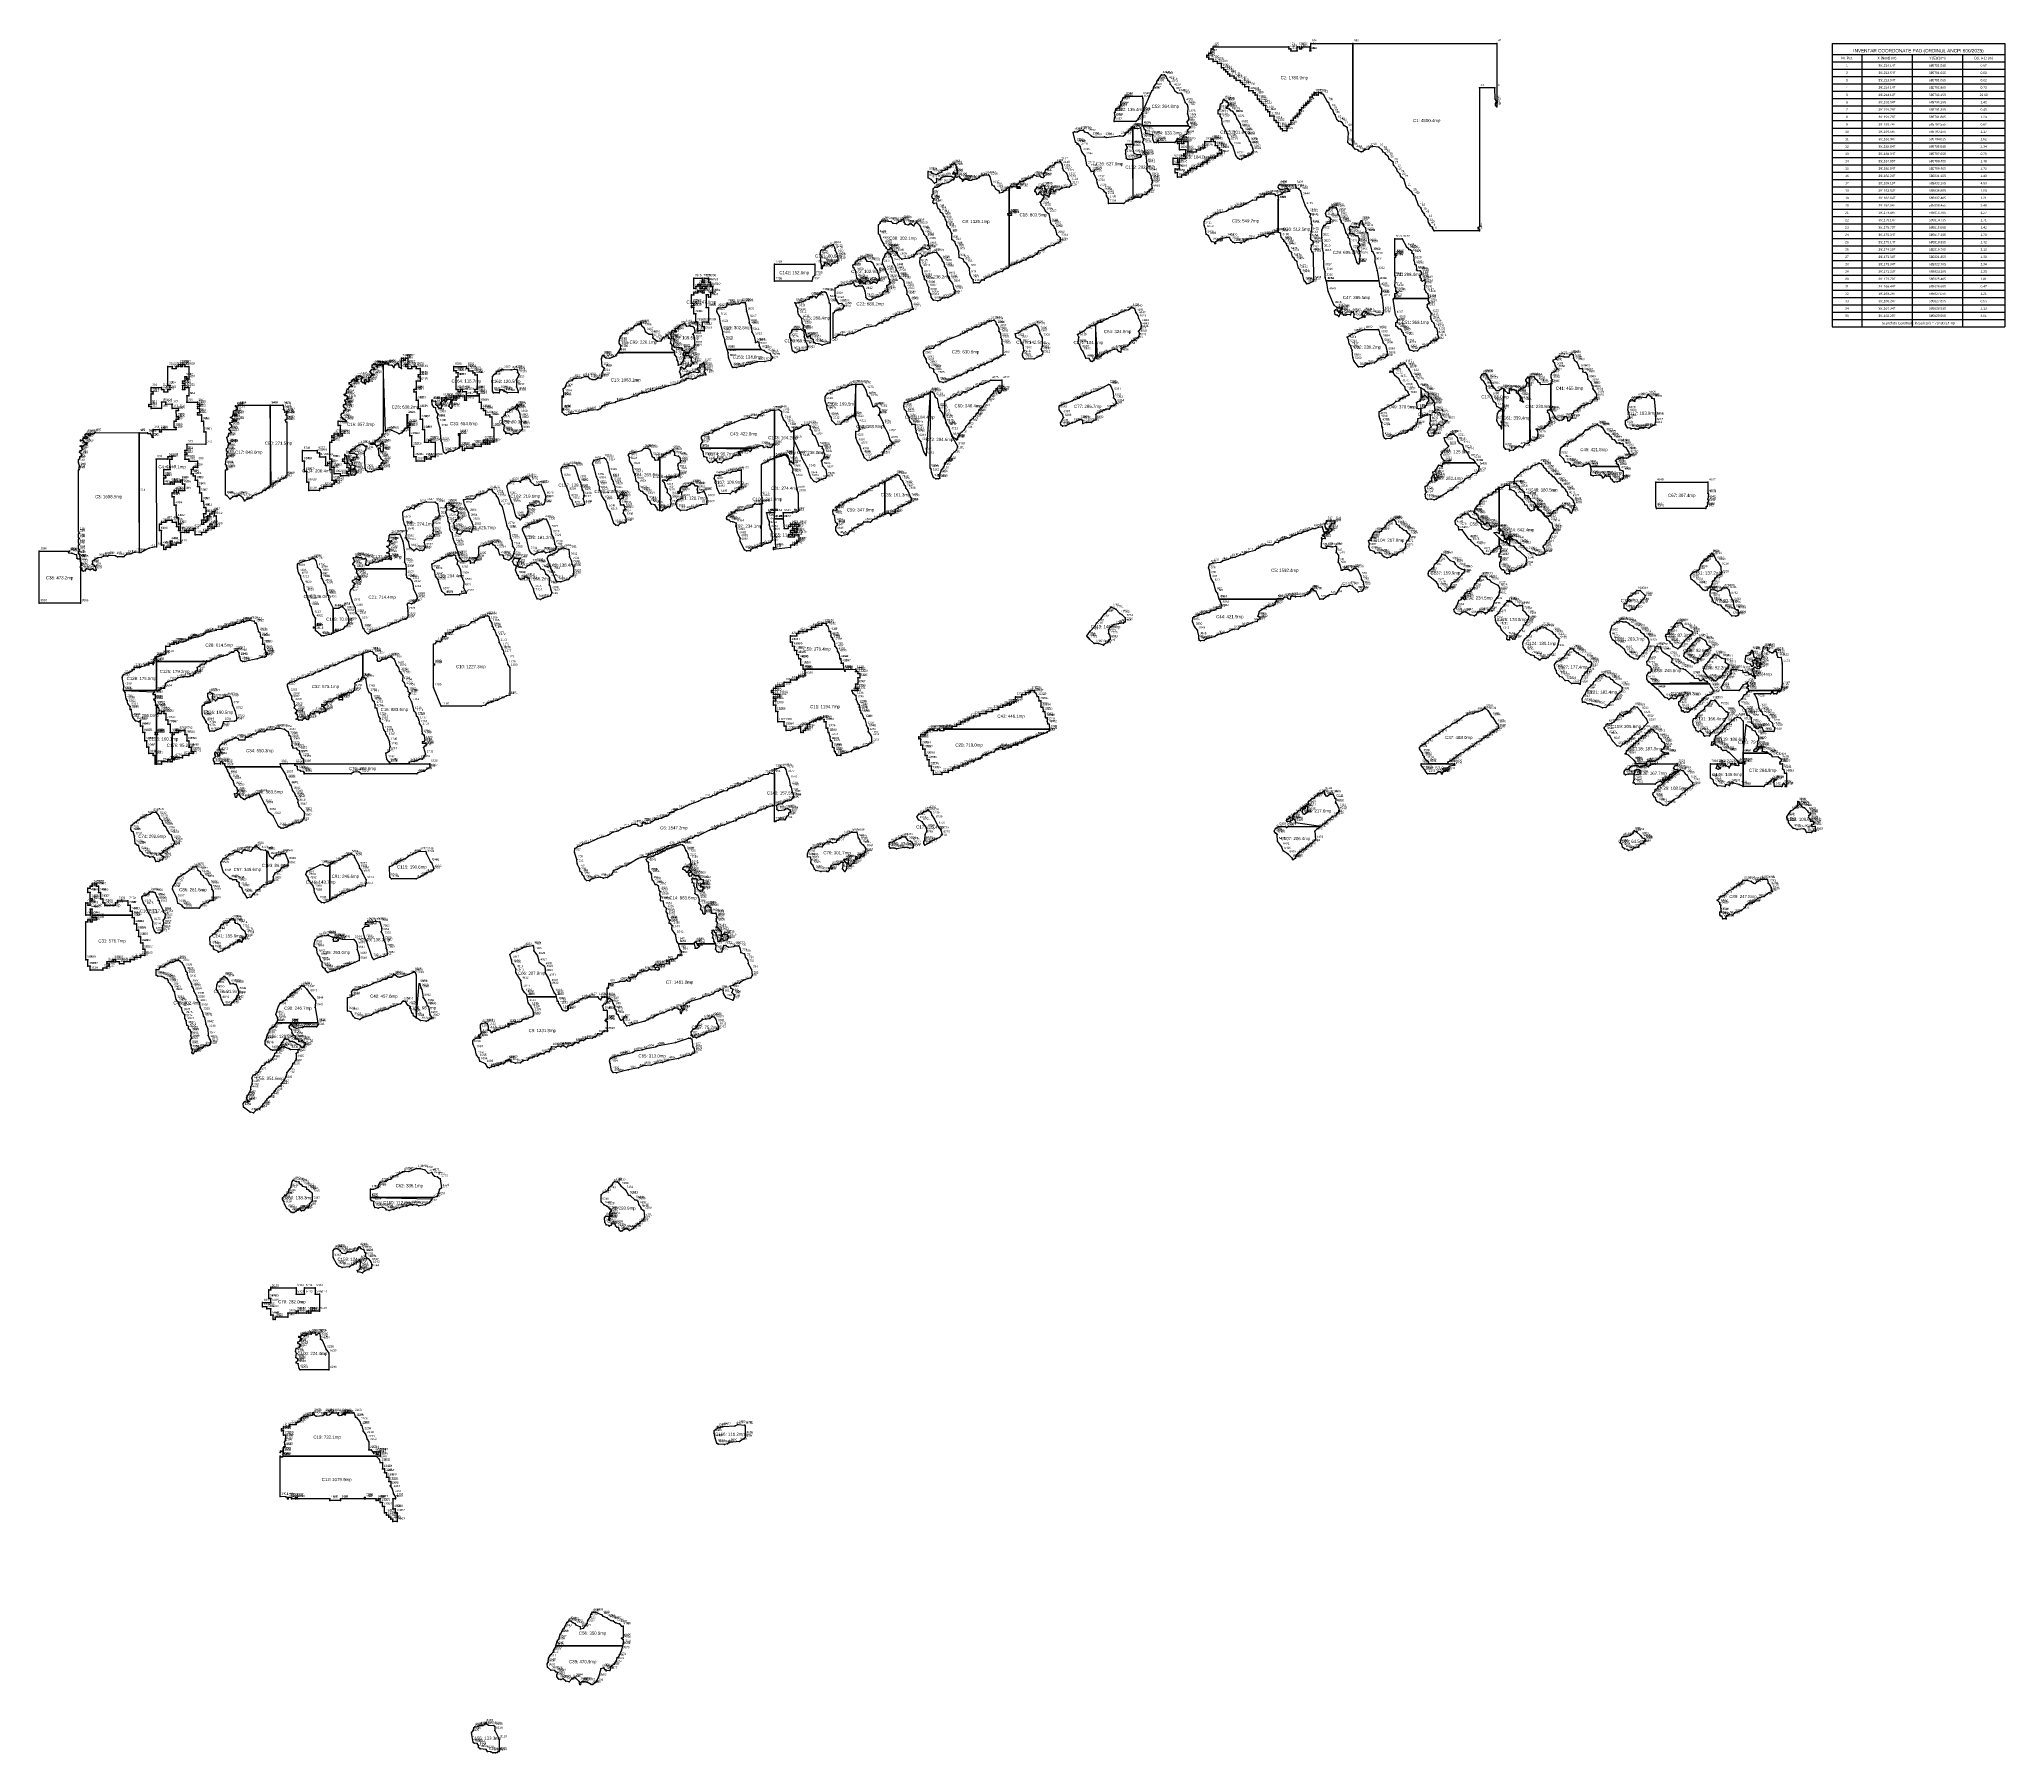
# Model space of a CAD drawing. Header units: metres. Extents: x 390529 to 391464, y 585067 to 585881.
import ezdxf
from ezdxf.enums import TextEntityAlignment as Align

# ---------------------------------------------------------------- set-up
doc = ezdxf.new("R2010")
doc.units = ezdxf.units.M
for name, color, linetype in [('1CC', 1, 'Continuous'), ('NUMERE_PCT', 2, 'Continuous'), ('TABEL_PAD', 7, 'Continuous'), ('TEXTE', 7, 'Continuous'), ('VARFURI', 4, 'Continuous')]:
    doc.layers.add(name, color=color, linetype=linetype)

msp = doc.modelspace()

# ---------------------------------------------------------------- linework, layer by layer
at = {"layer": '1CC', "color": 1}
for points in [[(391153.95, 585830.205), (391152.947, 585831.105), (391152.347, 585831.255), (391151.597, 585832.155), (391151.897, 585836.505), (391151.297, 585839.205), (391149.647, 585840.255), (391148.897, 585841.605), (391148.147, 585842.055), (391147.097, 585842.205), (391146.347, 585843.105), (391145.597, 585845.205), (391144.847, 585846.105), (391144.397, 585847.455), (391143.497, 585848.505), (391142.297, 585851.205), (391141.847, 585851.505), (391140.047, 585854.955), (391138.847, 585855.405), (391138.847, 585855.657), (391137.54, 585855.657), (391137.54, 585854.657), (391136.54, 585854.657), (391136.54, 585855.657), (391135.54, 585855.657), (391135.54, 585854.657), (391134.54, 585854.657), (391134.54, 585853.657), (391133.54, 585853.657), (391133.54, 585851.657), (391132.54, 585851.657), (391132.54, 585850.657), (391131.54, 585850.657), (391131.54, 585849.657), (391130.54, 585849.657), (391130.54, 585848.657), (391129.54, 585848.657), (391129.54, 585847.657), (391128.54, 585847.657), (391128.54, 585845.657), (391127.54, 585845.657), (391127.54, 585844.657), (391126.54, 585844.657), (391126.54, 585843.657), (391125.54, 585843.657), (391125.54, 585842.657), (391124.54, 585842.657), (391124.54, 585840.657), (391123.54, 585840.657), (391123.54, 585839.657), (391122.54, 585839.657), (391122.54, 585837.657), (391120.54, 585837.657), (391120.54, 585838.657), (391119.54, 585838.657), (391119.54, 585839.657), (391118.54, 585839.657), (391118.54, 585841.657), (391117.54, 585841.657), (391117.54, 585842.657), (391116.54, 585842.657), (391116.54, 585844.657), (391114.54, 585844.657), (391114.54, 585846.657), (391113.54, 585846.657), (391113.54, 585847.657), (391112.54, 585847.657), (391112.54, 585849.657), (391111.54, 585849.657), (391111.54, 585850.657), (391110.54, 585850.657), (391110.54, 585851.657), (391109.54, 585851.657), (391109.54, 585852.657), (391108.54, 585852.657), (391108.54, 585854.657), (391107.54, 585854.657), (391107.54, 585855.657), (391106.54, 585855.657), (391106.54, 585856.657), (391104.54, 585856.657), (391104.54, 585858.657), (391102.54, 585858.657), (391102.54, 585859.657), (391101.54, 585859.657), (391101.54, 585860.657), (391100.54, 585860.657), (391100.54, 585861.657), (391098.54, 585861.657), (391098.54, 585862.657), (391097.54, 585862.657), (391097.54, 585863.657), (391095.54, 585863.657), (391095.54, 585864.657), (391094.54, 585864.657), (391094.54, 585865.657), (391093.54, 585865.657), (391093.54, 585866.657), (391092.54, 585866.657), (391092.54, 585867.657), (391091.54, 585867.657), (391091.54, 585869.657), (391089.54, 585869.657), (391089.54, 585870.657), (391087.54, 585870.657), (391087.54, 585871.657), (391085.54, 585871.657), (391085.54, 585872.657), (391084.54, 585872.657), (391084.54, 585873.657), (391085.54, 585873.657), (391085.54, 585874.657), (391086.54, 585874.657), (391086.54, 585876.657), (391087.54, 585876.657), (391087.54, 585877.657), (391123.54, 585877.657), (391123.54, 585876.657), (391124.54, 585876.657), (391124.54, 585875.657), (391127.54, 585875.657), (391127.54, 585877.657), (391128.54, 585877.657), (391128.54, 585876.657), (391129.54, 585876.657), (391129.54, 585877.657), (391133.54, 585877.657), (391133.54, 585875.657), (391133.897, 585875.657), (391133.897, 585879.255), (391153.95, 585879.255), (391153.95, 585830.205)], [(391214.147, 585791.955), (391213.547, 585791.655), (391213.547, 585791.055), (391214.147, 585790.905), (391214.147, 585790.155), (391192.547, 585790.155), (391191.797, 585791.355), (391191.797, 585791.805), (391190.747, 585792.555), (391190.597, 585793.155), (391189.847, 585794.055), (391189.547, 585795.855), (391188.047, 585797.655), (391187.897, 585798.405), (391186.847, 585799.455), (391186.247, 585801.105), (391185.197, 585802.155), (391183.547, 585806.805), (391182.647, 585807.405), (391182.047, 585808.455), (391179.497, 585810.705), (391178.147, 585814.755), (391176.797, 585815.805), (391176.347, 585817.155), (391175.147, 585818.355), (391174.697, 585819.705), (391173.347, 585821.355), (391173.047, 585822.705), (391171.247, 585824.205), (391170.797, 585825.405), (391169.447, 585826.605), (391169.297, 585827.055), (391168.247, 585827.655), (391167.947, 585828.555), (391166.297, 585829.905), (391163.297, 585830.205), (391161.797, 585829.755), (391161.347, 585829.005), (391159.697, 585828.705), (391158.647, 585827.805), (391157.897, 585827.655), (391156.697, 585828.105), (391156.247, 585828.705), (391155.047, 585829.005), (391153.95, 585830.205), (391153.95, 585879.255), (391222.397, 585879.255), (391222.397, 585849.105), (391221.797, 585849.855), (391221.797, 585850.605), (391222.247, 585851.505), (391221.647, 585852.705), (391221.497, 585858.105), (391214.147, 585858.105), (391214.147, 585791.955)], [(391062.947, 585864.255), (391064.447, 585864.255), (391064.897, 585863.805), (391065.947, 585861.705), (391066.847, 585861.105), (391067.147, 585859.905), (391068.347, 585858.405), (391069.247, 585856.605), (391070.597, 585855.705), (391072.247, 585855.555), (391072.997, 585854.655), (391074.197, 585851.205), (391075.097, 585850.155), (391075.547, 585849.105), (391075.397, 585845.805), (391075.847, 585844.305), (391075.847, 585842.955), (391075.097, 585842.055), (391075.097, 585841.605), (391075.847, 585840.1), (391053.947, 585840.255), (391054.097, 585846.855), (391058.297, 585856.605), (391058.897, 585857.055), (391059.347, 585858.555), (391060.547, 585860.355), (391060.847, 585861.405), (391061.297, 585861.705), (391062.947, 585864.255)], [(391045.697, 585854.205), (391053.797, 585854.205), (391054.097, 585853.005), (391054.097, 585847.005), (391053.797, 585846.255), (391053.347, 585845.355), (391052.597, 585844.755), (391051.847, 585843.105), (391050.797, 585842.055), (391040.447, 585842.055), (391040.597, 585843.855), (391040.897, 585844.305), (391040.597, 585846.405), (391040.897, 585846.555), (391041.047, 585847.455), (391041.647, 585848.205), (391042.847, 585848.655), (391042.997, 585849.255), (391043.597, 585849.855), (391043.597, 585851.505), (391044.347, 585852.105), (391044.797, 585853.305), (391045.697, 585853.455), (391045.697, 585854.205)], [(391092.497, 585852.555), (391093.997, 585851.805), (391093.997, 585851.505), (391094.597, 585851.055), (391094.747, 585849.705), (391094.447, 585849.105), (391093.847, 585848.805), (391093.847, 585848.505), (391095.197, 585848.055), (391095.797, 585847.305), (391096.697, 585847.005), (391097.747, 585845.655), (391098.047, 585845.655), (391098.797, 585843.405), (391100.447, 585840.855), (391100.747, 585839.205), (391101.347, 585838.755), (391102.097, 585837.255), (391102.697, 585836.955), (391103.447, 585835.305), (391103.897, 585835.005), (391104.797, 585832.755), (391105.247, 585832.305), (391105.397, 585830.955), (391105.697, 585830.805), (391106.447, 585829.155), (391106.597, 585828.105), (391104.947, 585826.155), (391103.297, 585825.555), (391102.997, 585825.105), (391101.197, 585824.355), (391101.047, 585824.055), (391099.997, 585824.205), (391099.247, 585824.655), (391098.347, 585826.005), (391096.847, 585830.505), (391095.497, 585832.605), (391095.347, 585833.655), (391094.747, 585834.555), (391094.297, 585836.055), (391091.747, 585840.855), (391091.597, 585843.555), (391090.847, 585844.455), (391090.847, 585845.655), (391089.947, 585845.805), (391089.947, 585847.455), (391090.697, 585848.055), (391090.997, 585850.305), (391091.897, 585851.205), (391092.497, 585852.555)], [(391048.997, 585839.505), (391049.4, 585839.355), (391049.4, 585831.105), (391045.997, 585831.105), (391046.597, 585829.605), (391045.847, 585828.555), (391045.847, 585826.755), (391046.147, 585824.655), (391046.747, 585824.205), (391049.4, 585824.205), (391049.4, 585805.455), (391048.997, 585805.155), (391047.647, 585805.005), (391046.897, 585804.405), (391046.147, 585804.255), (391045.097, 585803.055), (391037.747, 585803.055), (391037.747, 585805.155), (391036.847, 585806.805), (391036.697, 585808.005), (391035.797, 585808.605), (391035.347, 585809.505), (391033.097, 585810.705), (391032.347, 585812.955), (391032.197, 585814.605), (391030.847, 585817.305), (391031.147, 585818.955), (391030.697, 585818.355), (391029.497, 585818.355), (391028.747, 585820.005), (391027.397, 585821.355), (391026.647, 585825.555), (391025.147, 585827.655), (391024.247, 585830.205), (391023.497, 585831.255), (391022.897, 585831.405), (391022.897, 585831.705), (391022.147, 585832.305), (391020.947, 585836.805), (391021.547, 585837.255), (391023.047, 585837.255), (391023.947, 585837.855), (391025.747, 585838.005), (391026.347, 585837.255), (391027.997, 585836.655), (391029.647, 585835.155), (391030.847, 585834.705), (391035.797, 585834.855), (391036.697, 585834.555), (391043.147, 585835.305), (391044.797, 585835.155), (391045.697, 585835.905), (391045.697, 585836.355), (391046.147, 585836.805), (391046.897, 585837.105), (391047.497, 585838.005), (391048.547, 585838.605), (391048.547, 585839.055), (391048.997, 585839.505)], [(391049.4, 585839.355), (391049.897, 585839.355), (391050.197, 585838.905), (391051.547, 585838.755), (391053.047, 585839.055), (391053.797, 585834.855), (391054.247, 585833.805), (391054.547, 585833.805), (391053.947, 585832.305), (391054.547, 585831.105), (391054.997, 585826.905), (391055.447, 585826.455), (391055.747, 585825.405), (391055.897, 585822.555), (391056.197, 585821.805), (391055.897, 585819.555), (391056.347, 585818.355), (391057.097, 585817.905), (391057.997, 585816.105), (391057.997, 585815.205), (391058.447, 585814.755), (391058.597, 585814.005), (391058.597, 585812.955), (391058.147, 585812.205), (391058.597, 585810.405), (391056.197, 585808.305), (391055.747, 585807.405), (391053.947, 585807.105), (391053.047, 585806.055), (391050.197, 585805.905), (391049.447, 585805.455), (391049.4, 585824.205), (391053.047, 585825.105), (391053.347, 585825.405), (391053.347, 585826.005), (391053.047, 585826.455), (391051.547, 585826.305), (391049.897, 585826.905), (391049.4, 585829.605), (391049.597, 585830.955), (391049.4, 585831.105), (391049.4, 585839.355)], [(391075.847, 585840.1), (391076.447, 585839.505), (391076.447, 585839.055), (391075.397, 585838.005), (391074.797, 585836.055), (391073.297, 585835.455), (391073.297, 585835.005), (391072.247, 585833.355), (391071.497, 585833.355), (391070.597, 585833.955), (391069.697, 585832.455), (391069.247, 585832.155), (391061.597, 585832.155), (391061.447, 585833.055), (391060.997, 585833.055), (391060.547, 585832.155), (391059.497, 585832.155), (391058.897, 585833.655), (391058.897, 585835.455), (391058.597, 585835.755), (391055.597, 585836.355), (391055.447, 585837.855), (391054.847, 585838.305), (391054.397, 585839.805), (391054.397, 585840.1), (391075.847, 585840.1)], [(391073.54, 585832.657), (391075.54, 585832.657), (391075.54, 585827.657), (391079.54, 585827.657), (391079.54, 585828.657), (391081.54, 585828.657), (391081.54, 585829.657), (391083.54, 585829.657), (391083.54, 585832.657), (391086.54, 585832.657), (391086.54, 585833.657), (391087.54, 585833.657), (391087.54, 585832.657), (391088.54, 585832.657), (391088.54, 585830.657), (391089.54, 585830.657), (391089.54, 585829.657), (391090.54, 585829.657), (391090.54, 585828.657), (391091.54, 585828.657), (391091.54, 585826.657), (391089.54, 585826.657), (391089.54, 585825.657), (391088.54, 585825.657), (391088.54, 585824.657), (391085.54, 585824.657), (391085.54, 585823.657), (391084.54, 585823.657), (391084.54, 585822.657), (391082.54, 585822.657), (391082.54, 585821.657), (391081.54, 585821.657), (391081.54, 585820.657), (391079.54, 585820.657), (391079.54, 585819.657), (391076.54, 585819.657), (391076.54, 585818.657), (391075.54, 585818.657), (391075.54, 585817.657), (391074.54, 585817.657), (391074.54, 585816.657), (391072.54, 585816.657), (391072.54, 585815.657), (391070.54, 585815.657), (391070.54, 585817.657), (391069.54, 585817.657), (391069.54, 585819.657), (391071.54, 585819.657), (391071.54, 585821.657), (391068.54, 585821.657), (391068.54, 585824.657), (391070.54, 585824.657), (391070.54, 585822.657), (391071.54, 585822.657), (391071.54, 585824.657), (391074.54, 585824.657), (391074.54, 585825.657), (391073.54, 585825.657), (391073.54, 585826.657), (391074.54, 585826.657), (391074.54, 585828.657), (391071.54, 585828.657), (391071.54, 585831.657), (391070.54, 585831.657), (391070.54, 585832.657), (391072.54, 585832.657), (391072.54, 585831.657), (391073.54, 585831.657), (391073.54, 585832.657)], [(390990.6, 585773.205), (390989.897, 585772.305), (390987.947, 585771.705), (390987.197, 585770.805), (390985.547, 585770.505), (390983.447, 585769.305), (390982.247, 585769.005), (390981.647, 585768.405), (390979.547, 585767.805), (390978.497, 585766.905), (390977.447, 585766.605), (390976.247, 585765.405), (390973.547, 585765.405), (390973.397, 585766.905), (390972.797, 585767.505), (390971.897, 585769.455), (390971.747, 585772.455), (390970.247, 585774.555), (390969.197, 585775.455), (390968.597, 585776.655), (390966.797, 585777.405), (390966.647, 585780.405), (390966.197, 585781.905), (390965.747, 585782.805), (390965.297, 585783.105), (390964.697, 585784.905), (390963.347, 585785.955), (390963.347, 585788.805), (390963.047, 585788.955), (390962.297, 585790.905), (390961.547, 585791.505), (390961.547, 585791.955), (390960.947, 585792.855), (390960.947, 585794.205), (390960.197, 585795.405), (390959.747, 585796.905), (390959.297, 585797.205), (390958.997, 585798.255), (390957.947, 585799.005), (390957.647, 585800.055), (390956.747, 585800.805), (390955.997, 585803.205), (390954.647, 585803.055), (390954.197, 585803.655), (390954.347, 585804.405), (390954.797, 585804.855), (390954.647, 585805.305), (390954.047, 585805.605), (390953.747, 585806.355), (390953.897, 585807.255), (390954.347, 585807.705), (390954.347, 585810.105), (390955.247, 585810.855), (390956.297, 585810.855), (390956.897, 585811.155), (390958.847, 585812.655), (390961.547, 585813.105), (390963.497, 585814.305), (390964.247, 585814.455), (390964.397, 585815.055), (390963.047, 585815.955), (390960.047, 585815.955), (390958.247, 585815.355), (390957.497, 585814.605), (390955.997, 585814.905), (390955.997, 585813.255), (390955.097, 585812.805), (390953.447, 585814.455), (390951.947, 585815.355), (390951.947, 585818.355), (390953.447, 585818.205), (390953.447, 585817.905), (390954.197, 585817.455), (390956.147, 585816.855), (390956.597, 585817.455), (390958.547, 585818.055), (390958.697, 585818.805), (390959.897, 585818.955), (390960.047, 585819.255), (390961.247, 585819.255), (390961.397, 585820.155), (390962.297, 585820.305), (390962.747, 585820.755), (390962.897, 585821.505), (390964.397, 585822.105), (390965.147, 585821.505), (390965.297, 585820.455), (390965.597, 585820.455), (390965.747, 585817.755), (390965.597, 585817.305), (390965.297, 585817.305), (390964.097, 585818.055), (390963.797, 585817.305), (390964.697, 585817.005), (390964.847, 585815.955), (390965.297, 585815.655), (390966.947, 585815.955), (390967.097, 585815.505), (390967.997, 585814.755), (390968.297, 585813.705), (390968.897, 585814.005), (390968.897, 585814.605), (390969.197, 585814.755), (390970.547, 585814.755), (390971.297, 585814.155), (390972.647, 585814.155), (390973.247, 585814.605), (390975.197, 585814.905), (390976.247, 585815.505), (390976.397, 585815.955), (390978.197, 585816.555), (390980.747, 585816.705), (390981.347, 585815.955), (390982.247, 585812.055), (390983.447, 585811.305), (390984.047, 585810.105), (390985.547, 585809.205), (390985.997, 585808.155), (390987.497, 585808.455), (390987.947, 585809.205), (390988.697, 585809.355), (390990.047, 585810.705), (390990.6, 585810.855), (390990.6, 585798.405), (390989.897, 585798.255), (390990.047, 585797.505), (390990.6, 585797.505), (390990.6, 585773.205)], [(391007.447, 585811.455), (391006.097, 585811.305), (391005.197, 585810.255), (391003.697, 585810.855), (391002.797, 585809.505), (391002.797, 585808.905), (391003.097, 585808.755), (391003.697, 585807.405), (391004.447, 585807.555), (391005.047, 585808.455), (391005.497, 585808.455), (391005.797, 585807.555), (391006.997, 585806.805), (391006.997, 585806.205), (391006.397, 585805.005), (391005.347, 585803.805), (391005.797, 585802.305), (391006.847, 585801.255), (391007.747, 585799.455), (391009.397, 585798.255), (391010.147, 585794.055), (391010.447, 585793.455), (391011.647, 585792.555), (391012.097, 585791.355), (391012.397, 585791.205), (391013.147, 585788.355), (391014.797, 585786.855), (391014.797, 585785.205), (391014.047, 585784.455), (391012.547, 585784.005), (391011.797, 585783.105), (391009.397, 585782.805), (391006.847, 585781.155), (391004.447, 585780.405), (391003.697, 585779.055), (391001.897, 585778.155), (391001.597, 585777.705), (390999.047, 585776.955), (390998.447, 585776.355), (390996.347, 585775.755), (390995.447, 585775.005), (390993.197, 585774.555), (390993.047, 585774.255), (390991.097, 585773.655), (390990.6, 585773.205), (390990.6, 585797.505), (390991.697, 585797.655), (390991.547, 585798.555), (390990.6, 585798.405), (390990.6, 585810.855), (390991.247, 585811.155), (390992.747, 585811.155), (390993.947, 585811.005), (390994.397, 585810.405), (390995.747, 585810.405), (390995.597, 585810.855), (390994.997, 585810.855), (390994.247, 585811.305), (390994.247, 585812.055), (390995.597, 585813.255), (390995.597, 585813.705), (390997.247, 585813.555), (390997.397, 585813.855), (390998.297, 585814.155), (390998.747, 585814.755), (391001.597, 585815.805), (391002.347, 585816.705), (391003.697, 585816.105), (391005.197, 585816.255), (391005.797, 585815.655), (391006.697, 585815.505), (391007.147, 585815.955), (391006.847, 585817.455), (391007.447, 585818.055), (391007.897, 585819.255), (391008.797, 585819.405), (391010.147, 585820.905), (391011.797, 585821.355), (391012.547, 585822.405), (391014.797, 585823.155), (391015.697, 585821.505), (391015.847, 585819.855), (391016.447, 585818.805), (391017.797, 585817.605), (391018.397, 585816.105), (391018.547, 585814.755), (391019.597, 585813.555), (391020.047, 585811.755), (391018.997, 585810.855), (391015.697, 585810.405), (391014.347, 585809.655), (391012.547, 585809.505), (391012.097, 585808.905), (391011.347, 585809.805), (391010.147, 585809.805), (391009.847, 585809.505), (391009.997, 585807.705), (391009.697, 585807.555), (391009.247, 585806.355), (391008.797, 585806.805), (391007.147, 585807.405), (391007.147, 585808.455), (391008.197, 585808.905), (391008.197, 585809.505), (391007.447, 585810.255), (391007.447, 585811.455)], [(391119.047, 585812.205), (391126.697, 585812.055), (391126.997, 585810.555), (391128.197, 585810.255), (391128.197, 585809.955), (391129.097, 585809.205), (391129.697, 585806.505), (391131.347, 585802.005), (391132.997, 585798.855), (391133.747, 585798.255), (391133.447, 585796.755), (391133.897, 585796.305), (391134.197, 585793.455), (391134.497, 585793.005), (391134.197, 585789.855), (391133.747, 585788.355), (391133.747, 585786.705), (391134.047, 585785.955), (391134.947, 585785.355), (391135.097, 585784.755), (391134.947, 585783.855), (391134.197, 585783.255), (391134.047, 585781.455), (391134.497, 585780.105), (391134.947, 585779.955), (391135.097, 585779.205), (391135.247, 585766.755), (391134.947, 585766.005), (391132.997, 585765.105), (391132.097, 585764.955), (391131.347, 585766.005), (391130.747, 585766.305), (391129.997, 585769.455), (391129.397, 585770.055), (391128.797, 585771.705), (391128.047, 585772.305), (391127.297, 585775.605), (391126.547, 585776.205), (391125.947, 585777.255), (391125.197, 585777.705), (391124.747, 585779.805), (391123.847, 585780.555), (391123.097, 585782.805), (391122.497, 585783.105), (391122.347, 585784.005), (391121.447, 585785.205), (391121.147, 585785.205), (391120.997, 585785.805), (391119.947, 585787.155), (391119.497, 585788.955), (391118.4, 585789.555), (391118.4, 585805.005), (391118.597, 585804.855), (391118.4, 585807.105), (391120.397, 585807.705), (391120.397, 585808.005), (391120.997, 585808.455), (391123.847, 585809.055), (391123.397, 585809.955), (391122.647, 585810.255), (391120.547, 585809.805), (391119.497, 585809.805), (391118.897, 585810.105), (391118.447, 585810.705), (391118.597, 585811.755), (391119.047, 585812.205)], [(391118.4, 585789.555), (391116.797, 585789.555), (391115.597, 585789.105), (391114.697, 585788.655), (391113.347, 585787.305), (391112.747, 585787.305), (391112.447, 585787.755), (391111.397, 585788.055), (391109.897, 585787.455), (391109.147, 585787.455), (391108.097, 585786.705), (391103.897, 585786.105), (391102.397, 585784.905), (391100.897, 585784.605), (391100.897, 585784.305), (391100.447, 585784.605), (391097.897, 585784.455), (391096.847, 585784.755), (391095.947, 585785.655), (391095.347, 585787.005), (391093.697, 585787.005), (391090.247, 585785.955), (391088.597, 585784.755), (391088.597, 585784.155), (391088.297, 585784.155), (391088.297, 585784.605), (391086.797, 585785.055), (391085.297, 585787.755), (391084.247, 585788.505), (391083.947, 585791.055), (391083.197, 585792.705), (391083.197, 585794.505), (391083.797, 585795.555), (391086.197, 585796.455), (391086.647, 585797.055), (391087.547, 585797.355), (391088.597, 585798.405), (391093.847, 585799.455), (391094.897, 585800.205), (391096.997, 585800.805), (391097.897, 585801.555), (391099.847, 585801.555), (391100.897, 585801.855), (391106.297, 585804.705), (391108.097, 585804.855), (391108.397, 585805.905), (391108.847, 585806.205), (391109.897, 585806.205), (391110.197, 585806.505), (391111.847, 585806.355), (391111.847, 585806.955), (391112.147, 585807.255), (391113.947, 585807.705), (391116.347, 585807.705), (391116.947, 585807.405), (391117.097, 585806.955), (391118.4, 585807.105), (391118.4, 585789.555)], [(391144.397, 585801.705), (391145.897, 585801.255), (391146.347, 585800.505), (391146.797, 585799.155), (391146.797, 585798.105), (391147.547, 585797.055), (391147.847, 585795.555), (391148.447, 585794.655), (391148.447, 585794.205), (391149.347, 585793.455), (391150.547, 585789.255), (391151.597, 585787.905), (391151.747, 585787.005), (391152.347, 585786.255), (391152.497, 585784.005), (391153.547, 585781.455), (391154.447, 585780.555), (391154.597, 585779.055), (391155.797, 585775.005), (391156.547, 585774.405), (391156.847, 585774.405), (391157.147, 585775.005), (391157.447, 585778.305), (391157.297, 585780.255), (391156.397, 585781.755), (391156.547, 585782.355), (391157.297, 585783.105), (391156.997, 585784.155), (391156.547, 585784.455), (391156.997, 585785.655), (391156.997, 585786.555), (391156.397, 585787.755), (391155.047, 585787.905), (391153.997, 585788.655), (391152.197, 585788.655), (391152.647, 585789.705), (391152.347, 585791.805), (391152.797, 585792.405), (391153.847, 585791.955), (391155.647, 585792.105), (391156.847, 585791.655), (391157.447, 585794.055), (391157.897, 585794.955), (391158.197, 585794.955), (391158.947, 585792.555), (391159.997, 585791.505), (391160.147, 585789.705), (391160.597, 585789.105), (391160.897, 585789.105), (391161.497, 585784.455), (391162.247, 585783.705), (391162.997, 585780.405), (391163.447, 585780.105), (391164.347, 585778.155), (391164.347, 585775.455), (391165.547, 585771.255), (391166.297, 585766.3), (391141.247, 585766.305), (391140.797, 585767.955), (391140.797, 585770.655), (391140.197, 585772.905), (391140.047, 585779.655), (391139.597, 585781.755), (391139.597, 585784.155), (391139.147, 585787.005), (391139.147, 585790.455), (391140.197, 585792.705), (391140.797, 585792.855), (391141.547, 585793.605), (391143.197, 585793.755), (391143.497, 585795.705), (391143.047, 585796.455), (391141.397, 585796.905), (391140.947, 585798.405), (391141.547, 585799.755), (391142.147, 585799.755), (391142.747, 585800.205), (391142.897, 585801.105), (391143.797, 585801.255), (391144.397, 585801.705)], [(390939.647, 585795.555), (390940.397, 585795.255), (390940.547, 585794.055), (390941.147, 585793.305), (390942.497, 585793.005), (390943.247, 585793.455), (390943.997, 585793.455), (390945.197, 585792.555), (390945.797, 585793.605), (390946.547, 585794.205), (390948.047, 585792.705), (390948.797, 585790.755), (390949.547, 585790.005), (390949.997, 585788.505), (390951.197, 585787.305), (390951.197, 585786.855), (390952.097, 585785.355), (390952.247, 585783.105), (390952.847, 585781.755), (390951.797, 585781.305), (390950.597, 585781.905), (390948.947, 585781.905), (390948.347, 585781.155), (390946.697, 585780.255), (390946.097, 585779.205), (390945.347, 585778.605), (390945.197, 585777.705), (390944.297, 585777.705), (390942.947, 585777.105), (390939.497, 585776.655), (390938.147, 585777.855), (390936.947, 585779.805), (390935.297, 585780.555), (390934.697, 585781.905), (390934.097, 585782.055), (390933.647, 585781.455), (390932.897, 585781.155), (390931.997, 585781.905), (390931.997, 585782.205), (390931.097, 585783.105), (390930.947, 585784.005), (390929.897, 585785.655), (390928.997, 585788.055), (390928.397, 585788.655), (390928.397, 585793.005), (390929.147, 585793.755), (390929.147, 585794.205), (390930.047, 585794.955), (390933.047, 585794.805), (390934.397, 585794.505), (390935.297, 585793.755), (390936.947, 585793.605), (390938.147, 585794.505), (390939.047, 585794.805), (390939.647, 585795.555)], [(390906.797, 585783.405), (390907.697, 585781.905), (390907.847, 585780.855), (390908.597, 585779.355), (390908.747, 585778.005), (390909.047, 585777.555), (390909.047, 585776.055), (390907.397, 585774.855), (390906.347, 585774.555), (390905.597, 585773.505), (390904.697, 585774.405), (390904.097, 585774.705), (390903.047, 585774.705), (390902.747, 585775.005), (390902.597, 585773.805), (390901.847, 585773.355), (390901.697, 585772.155), (390901.247, 585772.155), (390901.247, 585773.805), (390900.797, 585775.905), (390901.097, 585778.155), (390900.647, 585779.055), (390900.947, 585780.705), (390901.397, 585781.155), (390902.897, 585781.155), (390903.347, 585781.905), (390904.697, 585782.805), (390906.797, 585783.405)], [(391174.697, 585760.455), (391175.297, 585760.905), (391174.397, 585761.355), (391174.397, 585763.005), (391173.947, 585763.905), (391174.247, 585767.955), (391173.947, 585768.705), (391173.947, 585777.555), (391174.247, 585777.555), (391174.547, 585778.455), (391174.547, 585779.205), (391174.247, 585779.205), (391174.247, 585778.755), (391173.947, 585778.605), (391173.947, 585786.255), (391177.397, 585786.255), (391179.497, 585782.505), (391180.397, 585781.755), (391180.547, 585781.305), (391181.297, 585781.155), (391182.047, 585780.555), (391182.047, 585779.655), (391182.797, 585779.205), (391182.947, 585776.205), (391183.397, 585774.255), (391183.997, 585773.805), (391184.297, 585771.555), (391184.597, 585771.255), (391185.947, 585771.105), (391186.397, 585770.505), (391186.547, 585769.455), (391185.947, 585768.855), (391185.947, 585767.955), (391186.397, 585767.355), (391186.397, 585766.755), (391186.847, 585766.155), (391188.197, 585766.905), (391188.347, 585765.105), (391188.047, 585764.205), (391188.047, 585762.405), (391188.797, 585760.905), (391189.547, 585760.155), (391189.847, 585757.9), (391173.497, 585757.9), (391173.947, 585758.505), (391173.947, 585760.155), (391174.697, 585760.455)], [(390898.097, 585774.25), (390898.097, 585769.005), (390897.197, 585768.105), (390896.747, 585766.155), (390878.897, 585766.155), (390878.897, 585774.25), (390898.097, 585774.25)], [(390938.597, 585767.655), (390939.347, 585767.505), (390940.247, 585766.455), (390940.847, 585764.055), (390941.447, 585763.155), (390941.897, 585761.655), (390941.897, 585760.005), (390942.497, 585759.405), (390943.397, 585757.155), (390943.847, 585756.705), (390944.447, 585754.005), (390944.897, 585753.105), (390942.797, 585751.755), (390941.597, 585751.605), (390939.647, 585750.705), (390936.647, 585749.955), (390935.747, 585749.355), (390934.397, 585749.205), (390932.897, 585747.555), (390930.647, 585747.105), (390930.047, 585746.355), (390928.847, 585746.205), (390927.197, 585745.005), (390921.797, 585743.955), (390916.397, 585741.405), (390913.547, 585740.805), (390912.797, 585740.355), (390909.497, 585740.655), (390907.997, 585739.455), (390906.797, 585739.305), (390906.797, 585751.005), (390907.397, 585751.305), (390907.697, 585751.905), (390909.647, 585752.955), (390911.447, 585753.105), (390912.047, 585754.455), (390910.997, 585755.655), (390909.497, 585755.505), (390908.297, 585757.305), (390907.847, 585759.255), (390907.847, 585762.855), (390909.047, 585763.305), (390909.647, 585764.205), (390912.497, 585764.505), (390913.847, 585764.955), (390915.197, 585764.955), (390916.547, 585765.705), (390916.847, 585764.505), (390917.747, 585763.605), (390918.947, 585764.055), (390920.597, 585764.055), (390921.197, 585763.455), (390921.947, 585761.655), (390922.397, 585758.505), (390922.997, 585757.755), (390924.047, 585757.305), (390924.947, 585757.305), (390925.847, 585758.055), (390926.747, 585758.205), (390927.797, 585758.955), (390928.697, 585758.955), (390929.897, 585759.405), (390930.497, 585759.855), (390930.647, 585761.055), (390931.397, 585761.805), (390932.897, 585761.355), (390932.897, 585762.105), (390932.297, 585763.305), (390932.297, 585764.205), (390932.747, 585764.205), (390934.097, 585765.405), (390933.797, 585765.705), (390933.797, 585766.905), (390933.347, 585767.505), (390932.897, 585769.305), (390931.997, 585770.655), (390931.697, 585771.855), (390930.347, 585774.555), (390930.497, 585776.505), (390931.247, 585777.705), (390931.397, 585778.605), (390931.697, 585779.205), (390932.747, 585779.955), (390933.647, 585779.355), (390934.097, 585778.605), (390934.097, 585778.155), (390934.697, 585777.255), (390935.147, 585775.155), (390936.497, 585772.905), (390936.797, 585771.405), (390937.697, 585770.205), (390938.147, 585768.705), (390938.597, 585768.405), (390938.597, 585767.655)], [(390921.647, 585777.405), (390922.247, 585777.105), (390922.247, 585776.655), (390922.847, 585775.755), (390924.797, 585775.605), (390925.547, 585775.005), (390926.597, 585772.755), (390927.947, 585770.955), (390927.947, 585770.355), (390928.397, 585769.755), (390928.847, 585766.605), (390927.947, 585766.005), (390927.497, 585765.255), (390926.297, 585765.705), (390925.697, 585765.705), (390925.247, 585765.255), (390924.497, 585765.255), (390924.347, 585765.855), (390923.747, 585766.305), (390922.547, 585766.155), (390922.097, 585765.705), (390922.097, 585765.105), (390921.497, 585765.105), (390920.597, 585766.155), (390920.147, 585766.155), (390919.997, 585765.405), (390919.547, 585765.255), (390919.097, 585766.305), (390919.697, 585766.305), (390919.847, 585766.905), (390918.647, 585767.205), (390918.047, 585767.805), (390917.597, 585770.655), (390916.697, 585772.605), (390916.397, 585772.755), (390916.247, 585773.805), (390917.297, 585774.555), (390917.747, 585775.755), (390918.947, 585776.505), (390919.997, 585776.655), (390921.647, 585777.405)], [(390954.197, 585779.955), (390955.997, 585779.805), (390958.547, 585776.655), (390958.697, 585775.905), (390959.447, 585774.855), (390959.747, 585773.205), (390960.647, 585772.155), (390961.247, 585768.855), (390962.147, 585767.355), (390962.297, 585766.605), (390963.647, 585765.105), (390964.247, 585762.555), (390964.847, 585761.655), (390964.397, 585760.155), (390963.197, 585759.255), (390961.547, 585758.505), (390958.697, 585758.055), (390957.797, 585757.155), (390956.597, 585756.855), (390954.497, 585757.155), (390953.447, 585758.655), (390953.297, 585760.005), (390952.547, 585761.055), (390952.397, 585763.155), (390951.647, 585764.505), (390951.197, 585766.305), (390950.297, 585767.055), (390950.147, 585768.255), (390949.547, 585769.455), (390949.247, 585772.455), (390948.347, 585773.655), (390948.047, 585774.855), (390948.197, 585777.255), (390949.097, 585778.155), (390949.097, 585778.455), (390950.597, 585778.155), (390952.097, 585779.355), (390952.847, 585779.355), (390954.197, 585779.955)], [(390844.54, 585767.657), (390844.54, 585765.657), (390845.54, 585765.657), (390845.54, 585767.657), (390847.54, 585767.657), (390847.54, 585765.657), (390848.54, 585765.657), (390848.54, 585763.657), (390849.54, 585763.657), (390849.54, 585760.657), (390848.54, 585760.657), (390848.54, 585758.657), (390847.54, 585758.657), (390847.54, 585759.657), (390846.54, 585759.657), (390846.54, 585753.657), (390847.54, 585753.657), (390847.54, 585746.657), (390844.54, 585746.657), (390844.54, 585744.657), (390845.54, 585744.657), (390845.54, 585742.657), (390842.54, 585742.657), (390842.54, 585746.657), (390841.54, 585746.657), (390841.54, 585750.657), (390840.54, 585750.657), (390840.54, 585753.657), (390839.54, 585753.657), (390839.54, 585754.657), (390840.54, 585754.657), (390840.54, 585755.657), (390839.54, 585755.657), (390839.54, 585759.657), (390840.54, 585759.657), (390840.54, 585760.657), (390842.54, 585760.657), (390842.54, 585761.657), (390844.54, 585761.657), (390844.54, 585760.657), (390845.54, 585760.657), (390845.54, 585762.657), (390846.54, 585762.657), (390846.54, 585763.657), (390844.54, 585763.657), (390844.54, 585762.657), (390843.54, 585762.657), (390843.54, 585764.657), (390842.54, 585764.657), (390842.54, 585763.657), (390841.54, 585763.657), (390841.54, 585762.657), (390840.54, 585762.657), (390840.54, 585767.657), (390844.54, 585767.657)], [(391166.297, 585766.3), (391166.747, 585763.605), (391167.647, 585762.705), (391167.647, 585760.455), (391167.197, 585760.005), (391167.647, 585759.705), (391167.947, 585758.205), (391168.547, 585752.205), (391168.397, 585751.005), (391167.797, 585750.255), (391164.497, 585749.955), (391163.597, 585750.405), (391161.047, 585750.705), (391160.297, 585751.605), (391159.097, 585751.755), (391158.347, 585751.005), (391158.197, 585750.405), (391158.647, 585749.655), (391159.547, 585749.355), (391159.697, 585749.055), (391158.197, 585748.905), (391156.547, 585748.155), (391154.447, 585749.055), (391154.597, 585750.555), (391154.147, 585751.455), (391153.097, 585751.455), (391152.797, 585750.255), (391151.147, 585750.405), (391150.697, 585750.105), (391149.647, 585750.105), (391148.897, 585751.155), (391148.147, 585751.305), (391147.247, 585749.355), (391146.497, 585750.105), (391145.597, 585750.405), (391145.297, 585752.055), (391145.747, 585752.655), (391146.497, 585752.505), (391147.247, 585751.305), (391147.697, 585751.605), (391147.847, 585752.355), (391148.747, 585752.955), (391148.747, 585753.255), (391146.497, 585753.555), (391144.847, 585754.905), (391142.147, 585761.355), (391141.397, 585766.3), (391166.297, 585766.3)], [(390863.141, 585756.105), (390864.941, 585756.105), (390865.241, 585755.505), (390865.691, 585751.905), (390866.741, 585748.305), (390866.891, 585746.355), (390867.341, 585745.455), (390867.941, 585745.005), (390868.241, 585742.155), (390869.291, 585740.055), (390869.891, 585737.055), (390870.941, 585737.355), (390871.541, 585737.205), (390871.691, 585735.405), (390872.591, 585733.8), (390856.391, 585733.8), (390855.341, 585737.355), (390855.341, 585738.255), (390854.441, 585740.805), (390854.441, 585742.155), (390853.241, 585746.055), (390852.791, 585749.355), (390851.591, 585751.605), (390851.741, 585753.105), (390852.191, 585753.555), (390855.791, 585753.855), (390856.241, 585754.455), (390856.391, 585755.805), (390857.141, 585755.055), (390858.491, 585754.905), (390860.441, 585755.505), (390862.091, 585755.505), (390863.141, 585756.105)], [(390905.4, 585736.905), (390901.547, 585735.855), (390900.047, 585736.455), (390898.397, 585736.605), (390897.647, 585737.205), (390897.347, 585738.405), (390896.447, 585739.005), (390895.997, 585740.205), (390894.797, 585739.755), (390894.347, 585739.905), (390893.597, 585742.755), (390892.547, 585743.505), (390892.847, 585745.155), (390892.097, 585746.205), (390891.947, 585748.455), (390890.447, 585750.405), (390889.997, 585751.605), (390889.997, 585753.405), (390889.247, 585754.605), (390889.097, 585755.505), (390888.647, 585755.955), (390890.747, 585756.105), (390893.447, 585756.855), (390893.747, 585757.305), (390895.397, 585757.605), (390895.997, 585758.805), (390896.747, 585758.805), (390897.047, 585759.105), (390898.397, 585758.805), (390898.697, 585758.355), (390901.247, 585761.055), (390902.897, 585761.055), (390903.497, 585760.605), (390904.697, 585757.755), (390904.997, 585755.955), (390905.4, 585755.505), (390905.4, 585736.905)], [(391189.847, 585757.9), (391189.697, 585757.155), (391190.297, 585755.805), (391189.247, 585754.905), (391189.247, 585753.855), (391191.197, 585750.855), (391190.897, 585749.355), (391191.047, 585748.305), (391191.497, 585747.255), (391192.397, 585746.205), (391192.997, 585744.555), (391193.747, 585743.805), (391194.197, 585742.305), (391194.197, 585740.805), (391194.797, 585739.305), (391193.597, 585737.955), (391192.097, 585737.955), (391191.197, 585737.505), (391190.897, 585736.755), (391189.997, 585736.305), (391189.397, 585735.405), (391186.247, 585734.805), (391184.747, 585733.155), (391182.947, 585733.005), (391181.147, 585733.455), (391180.697, 585734.055), (391180.247, 585735.855), (391179.497, 585736.755), (391179.197, 585739.755), (391178.147, 585740.505), (391177.847, 585741.705), (391177.247, 585742.305), (391177.097, 585742.905), (391176.647, 585743.355), (391175.747, 585743.505), (391175.147, 585744.405), (391174.397, 585744.855), (391174.397, 585746.355), (391174.997, 585746.805), (391175.297, 585748.005), (391174.247, 585750.255), (391173.197, 585757.605), (391173.497, 585757.9), (391189.847, 585757.9)], [(390815.441, 585746.205), (390815.891, 585745.005), (390816.791, 585744.255), (390817.691, 585742.155), (390819.341, 585740.955), (390820.991, 585740.955), (390821.141, 585739.305), (390822.041, 585738.405), (390823.391, 585737.655), (390825.041, 585737.805), (390826.241, 585739.605), (390827.291, 585739.905), (390827.591, 585740.505), (390828.041, 585740.505), (390828.641, 585739.155), (390829.691, 585738.555), (390829.541, 585736.755), (390830.141, 585736.005), (390830.141, 585734.055), (390831.341, 585733.005), (390831.491, 585732.35), (390804.641, 585732.35), (390805.691, 585734.055), (390805.841, 585735.255), (390805.841, 585735.555), (390805.091, 585736.755), (390805.091, 585737.805), (390805.691, 585740.055), (390806.141, 585740.205), (390806.891, 585741.255), (390807.791, 585741.555), (390808.541, 585742.455), (390811.841, 585744.105), (390812.591, 585745.155), (390813.341, 585745.155), (390814.091, 585745.755), (390814.691, 585745.755), (390815.441, 585746.205)], [(390835.991, 585733.305), (390835.241, 585733.455), (390835.241, 585734.205), (390834.941, 585734.355), (390831.491, 585734.805), (390830.891, 585735.405), (390831.491, 585738.255), (390831.041, 585738.855), (390829.991, 585739.305), (390829.841, 585741.255), (390830.291, 585742.755), (390831.341, 585742.755), (390831.641, 585742.155), (390832.241, 585742.155), (390831.791, 585743.655), (390833.141, 585743.805), (390834.041, 585745.305), (390836.141, 585746.055), (390837.191, 585744.855), (390838.391, 585745.005), (390838.691, 585745.305), (390839.141, 585744.855), (390840.191, 585744.705), (390840.791, 585743.955), (390841.091, 585742.005), (390840.191, 585740.955), (390840.641, 585740.205), (390840.941, 585738.555), (390840.941, 585735.855), (390840.641, 585734.655), (390839.441, 585734.205), (390838.541, 585733.305), (390838.391, 585732.35), (390835.991, 585732.35), (390835.991, 585733.305)], [(390981.347, 585747.405), (390983.447, 585747.705), (390984.047, 585747.105), (390984.497, 585745.605), (390984.797, 585745.455), (390985.547, 585743.805), (390985.697, 585742.455), (390986.447, 585741.255), (390986.597, 585739.455), (390987.047, 585738.405), (390987.047, 585736.455), (390987.497, 585735.555), (390987.497, 585731.205), (390985.397, 585729.705), (390983.447, 585729.105), (390982.397, 585728.205), (390980.447, 585727.605), (390978.797, 585726.555), (390976.997, 585726.105), (390975.797, 585725.205), (390974.447, 585724.905), (390973.097, 585723.855), (390970.997, 585723.555), (390970.247, 585722.655), (390969.047, 585722.355), (390967.547, 585721.305), (390964.847, 585720.555), (390964.397, 585720.105), (390962.447, 585719.505), (390960.347, 585718.305), (390959.147, 585718.005), (390957.497, 585718.305), (390957.047, 585718.755), (390956.147, 585721.605), (390954.797, 585723.105), (390954.647, 585724.155), (390954.347, 585724.605), (390952.847, 585725.205), (390952.397, 585726.555), (390951.347, 585727.605), (390951.047, 585729.105), (390949.997, 585731.055), (390949.847, 585732.705), (390950.147, 585733.305), (390951.197, 585733.905), (390954.497, 585734.355), (390955.697, 585735.855), (390957.047, 585736.155), (390960.047, 585737.955), (390967.247, 585740.655), (390967.397, 585740.955), (390969.347, 585741.705), (390969.497, 585742.005), (390971.597, 585743.055), (390972.497, 585743.205), (390973.247, 585743.805), (390975.047, 585744.555), (390976.397, 585744.705), (390977.747, 585745.755), (390978.947, 585745.905), (390979.547, 585746.505), (390981.347, 585747.405)], [(391002.197, 585745.605), (391002.947, 585745.605), (391003.997, 585744.855), (391004.897, 585742.605), (391005.047, 585741.405), (391006.247, 585739.455), (391006.247, 585735.105), (391005.797, 585733.905), (391006.097, 585733.155), (391006.547, 585732.855), (391006.397, 585731.355), (391002.497, 585729.255), (390997.997, 585729.105), (390997.247, 585729.855), (390996.947, 585730.755), (390996.947, 585731.655), (390997.547, 585733.305), (390997.247, 585735.705), (390996.497, 585736.605), (390995.747, 585738.405), (390993.947, 585739.455), (390993.347, 585741.105), (390995.597, 585742.005), (390996.497, 585742.905), (390998.447, 585743.505), (390999.047, 585744.105), (391000.847, 585744.705), (391002.197, 585745.605)], [(391031.65, 585729.705), (391030.997, 585729.105), (391030.847, 585728.505), (391029.947, 585728.055), (391029.347, 585728.205), (391028.597, 585729.405), (391026.947, 585729.555), (391025.597, 585732.855), (391024.847, 585733.905), (391023.947, 585736.155), (391023.347, 585736.755), (391023.647, 585739.605), (391023.047, 585740.805), (391026.497, 585742.905), (391027.397, 585743.805), (391028.897, 585744.405), (391029.497, 585745.005), (391031.297, 585745.455), (391031.597, 585745.755), (391031.65, 585729.705)], [(391048.697, 585753.705), (391050.197, 585753.255), (391050.797, 585751.305), (391051.697, 585749.955), (391051.997, 585748.605), (391053.197, 585746.355), (391053.347, 585744.705), (391053.047, 585743.505), (391051.997, 585742.455), (391052.447, 585741.255), (391051.997, 585739.605), (391050.347, 585738.255), (391048.847, 585737.805), (391047.947, 585736.905), (391047.797, 585736.305), (391046.747, 585735.405), (391043.747, 585734.205), (391043.597, 585732.405), (391042.697, 585732.705), (391041.947, 585733.755), (391040.597, 585733.905), (391038.347, 585733.155), (391035.497, 585731.805), (391035.347, 585731.505), (391034.597, 585731.355), (391033.997, 585730.455), (391032.497, 585730.755), (391031.65, 585745.755), (391032.647, 585746.505), (391034.297, 585746.805), (391038.647, 585749.205), (391041.797, 585750.255), (391042.847, 585751.005), (391045.997, 585752.355), (391047.347, 585752.655), (391048.697, 585753.705)], [(390887.597, 585743.205), (390891.497, 585743.355), (390892.847, 585742.455), (390892.997, 585739.755), (390893.447, 585739.155), (390893.597, 585737.955), (390894.647, 585735.555), (390894.497, 585733.755), (390893.297, 585733.305), (390891.047, 585733.155), (390889.397, 585732.255), (390888.647, 585732.255), (390887.597, 585733.155), (390886.847, 585736.455), (390886.697, 585738.555), (390886.247, 585739.455), (390886.247, 585741.105), (390886.997, 585742.005), (390887.147, 585742.755), (390887.597, 585743.205)], [(391159.547, 585743.205), (391165.997, 585743.205), (391166.297, 585742.905), (391166.747, 585740.955), (391167.797, 585739.005), (391168.397, 585736.905), (391169.447, 585735.705), (391170.347, 585732.705), (391170.497, 585730.905), (391169.147, 585729.705), (391167.497, 585729.855), (391165.997, 585729.255), (391165.097, 585728.055), (391164.197, 585727.455), (391160.747, 585726.855), (391159.397, 585725.805), (391158.497, 585725.505), (391156.697, 585725.505), (391154.447, 585728.355), (391153.997, 585729.855), (391153.697, 585733.455), (391153.097, 585734.355), (391152.947, 585735.405), (391152.197, 585736.455), (391151.897, 585738.255), (391151.297, 585739.605), (391153.997, 585741.405), (391155.197, 585741.555), (391156.247, 585742.155), (391159.547, 585743.205)], [(390581.009, 585693.778), (390582.228, 585693.783), (390582.984, 585692.091), (390583.548, 585691.841), (390583.533, 585695.651), (390586.538, 585695.663), (390586.542, 585694.655), (390587.542, 585694.659), (390587.538, 585695.643), (390594.542, 585695.671), (390594.538, 585696.659), (390593.546, 585696.655), (390593.534, 585699.655), (390594.542, 585699.659), (390594.538, 585700.655), (390595.542, 585700.659), (390595.538, 585701.659), (390594.546, 585701.655), (390594.534, 585704.655), (390595.542, 585704.659), (390595.538, 585705.663), (390592.544, 585705.651), (390592.536, 585707.663), (390589.542, 585707.651), (390589.538, 585708.661), (390587.534, 585708.653), (390587.546, 585705.667), (390582.542, 585705.647), (390582.538, 585706.659), (390581.542, 585706.655), (390581.538, 585707.655), (390582.55, 585707.659), (390582.53, 585712.655), (390583.542, 585712.659), (390583.538, 585713.659), (390582.544, 585713.655), (390582.536, 585715.647), (390587.538, 585715.667), (390587.542, 585714.655), (390588.538, 585714.659), (390588.542, 585713.653), (390590.542, 585713.661), (390590.538, 585714.655), (390591.544, 585714.659), (390591.536, 585716.659), (390590.558, 585716.655), (390590.522, 585725.653), (390592.538, 585725.661), (390592.542, 585724.653), (390594.542, 585724.661), (390594.538, 585725.655), (390595.542, 585725.659), (390595.538, 585726.655), (390596.538, 585726.659), (390596.542, 585725.655), (390597.542, 585725.659), (390597.538, 585726.655), (390598.538, 585726.659), (390598.542, 585725.653), (390600.528, 585725.661), (390600.552, 585719.659), (390599.542, 585719.655), (390599.538, 585720.659), (390598.536, 585720.655), (390598.544, 585718.659), (390597.538, 585718.655), (390597.542, 585717.655), (390598.538, 585717.659), (390598.542, 585716.659), (390597.536, 585716.655), (390597.544, 585714.655), (390598.542, 585714.659), (390598.538, 585715.653), (390600.532, 585715.661), (390600.548, 585711.659), (390599.534, 585711.655), (390599.546, 585708.647), (390604.538, 585708.667), (390604.542, 585707.655), (390605.538, 585707.659), (390605.542, 585706.659), (390604.538, 585706.655), (390604.542, 585705.655), (390605.536, 585705.659), (390605.544, 585703.659), (390604.538, 585703.655), (390604.542, 585702.653), (390606.534, 585702.661), (390606.546, 585699.655), (390607.53, 585699.659), (390607.55, 585694.655), (390608.528, 585694.659), (390608.552, 585688.675), (390599.534, 585688.639), (390599.546, 585685.659), (390598.538, 585685.655), (390598.542, 585684.655), (390599.538, 585684.659), (390599.542, 585683.659), (390598.536, 585683.655), (390598.544, 585681.653), (390600.538, 585681.661), (390600.542, 585680.649), (390604.534, 585680.665), (390604.546, 585677.661), (390602.538, 585677.653), (390602.542, 585676.659), (390601.536, 585676.655), (390601.544, 585674.655), (390602.538, 585674.659), (390602.542, 585673.655), (390603.536, 585673.659), (390603.544, 585671.655), (390604.534, 585671.659), (390604.546, 585668.655), (390605.534, 585668.659), (390605.546, 585665.655), (390606.532, 585665.659), (390606.548, 585661.655), (390607.534, 585661.659), (390607.546, 585658.655), (390608.534, 585658.659), (390608.546, 585655.659), (390607.534, 585655.655), (390607.546, 585652.659), (390606.536, 585652.655), (390606.544, 585650.655), (390607.542, 585650.659), (390607.538, 585651.655), (390608.542, 585651.659), (390608.538, 585652.655), (390609.544, 585652.659), (390609.536, 585654.655), (390610.542, 585654.659), (390610.538, 585655.655), (390611.542, 585655.659), (390611.538, 585656.655), (390612.536, 585656.659), (390612.544, 585654.655), (390613.53, 585654.659), (390613.55, 585649.659), (390612.538, 585649.655), (390612.542, 585648.659), (390611.544, 585648.655), (390611.536, 585650.659), (390610.538, 585650.655), (390610.542, 585649.659), (390609.536, 585649.655), (390609.544, 585647.659), (390608.538, 585647.655), (390608.542, 585646.661), (390606.538, 585646.653), (390606.542, 585645.663), (390603.546, 585645.651), (390603.534, 585648.659), (390602.538, 585648.655), (390602.542, 585647.661), (390600.538, 585647.653), (390600.542, 585646.659), (390599.542, 585646.655), (390599.538, 585647.659), (390598.538, 585647.655), (390598.542, 585646.661), (390596.53, 585646.653), (390596.55, 585641.661), (390594.538, 585641.653), (390594.542, 585640.661), (390592.544, 585640.653), (390592.536, 585642.659), (390591.534, 585642.655), (390591.546, 585639.661), (390589.538, 585639.653), (390589.542, 585638.659), (390588.544, 585638.655), (390588.536, 585640.659), (390587.554, 585640.655), (390587.526, 585647.659), (390586.546, 585647.655), (390586.534, 585650.655), (390587.542, 585650.659), (390587.538, 585651.653), (390589.542, 585651.661), (390589.538, 585652.651), (390592.538, 585652.663), (390592.542, 585651.653), (390594.536, 585651.661), (390594.544, 585649.655), (390595.536, 585649.659), (390595.544, 585647.655), (390596.546, 585647.659), (390596.534, 585650.659), (390595.546, 585650.655), (390595.534, 585653.659), (390594.552, 585653.655), (390594.528, 585659.659), (390593.548, 585659.655), (390593.532, 585663.659), (390592.544, 585663.655), (390592.536, 585665.655), (390593.542, 585665.659), (390593.538, 585666.655), (390594.538, 585666.659), (390594.542, 585665.655), (390595.542, 585665.659), (390595.538, 585666.651), (390598.546, 585666.663), (390598.534, 585669.659), (390597.544, 585669.655), (390597.536, 585671.659), (390596.538, 585671.655), (390596.542, 585670.663), (390593.538, 585670.651), (390593.542, 585669.659), (390592.542, 585669.655), (390592.538, 585670.659), (390591.538, 585670.655), (390591.542, 585669.663), (390588.546, 585669.651), (390588.534, 585672.655), (390589.542, 585672.659), (390589.538, 585673.659), (390588.546, 585673.655), (390588.534, 585676.651), (390591.55, 585676.663), (390591.53, 585681.655), (390592.542, 585681.659), (390592.538, 585682.661), (390590.538, 585682.653), (390590.542, 585681.668), (390584.959, 585681.646), (390585.123, 585639.975), (390581.594, 585639.241), (390577.68, 585637.156), (390576.962, 585637.153), (390576.85, 585665.655), (390576.85, 585694.076), (390580.898, 585694.092), (390581.009, 585693.778)], [(390668.54, 585677.657), (390668.54, 585681.657), (390667.54, 585681.657), (390667.54, 585689.657), (390668.54, 585689.657), (390668.54, 585690.657), (390669.54, 585690.657), (390669.54, 585691.657), (390668.54, 585691.657), (390668.54, 585692.657), (390669.54, 585692.657), (390669.54, 585693.657), (390671.54, 585693.657), (390671.54, 585692.657), (390673.54, 585692.657), (390673.54, 585693.657), (390672.54, 585693.657), (390672.54, 585697.657), (390671.54, 585697.657), (390671.54, 585699.657), (390675.041, 585699.657), (390675.341, 585699.855), (390674.591, 585700.455), (390673.841, 585700.605), (390673.391, 585701.355), (390673.091, 585701.355), (390672.941, 585702.855), (390673.241, 585703.305), (390673.991, 585703.605), (390674.291, 585704.655), (390675.191, 585705.255), (390675.191, 585705.705), (390674.441, 585706.005), (390673.991, 585706.605), (390673.991, 585707.205), (390674.291, 585707.505), (390674.891, 585707.505), (390675.191, 585707.805), (390675.191, 585708.855), (390674.591, 585709.305), (390674.591, 585709.605), (390676.091, 585710.205), (390675.941, 585711.405), (390675.191, 585711.855), (390674.591, 585711.855), (390674.291, 585712.305), (390675.341, 585712.905), (390675.791, 585714.855), (390676.241, 585714.855), (390676.841, 585715.905), (390678.191, 585716.205), (390677.891, 585716.805), (390676.691, 585717.405), (390676.691, 585717.855), (390677.891, 585718.305), (390678.641, 585719.505), (390679.241, 585719.505), (390679.541, 585718.905), (390680.291, 585718.455), (390680.741, 585718.905), (390680.741, 585719.505), (390679.991, 585720.105), (390679.991, 585720.555), (390681.791, 585721.155), (390683.141, 585720.555), (390683.141, 585720.255), (390682.391, 585719.805), (390682.391, 585718.605), (390682.991, 585718.005), (390683.891, 585718.005), (390684.041, 585717.555), (390684.491, 585717.405), (390684.491, 585718.005), (390684.041, 585718.005), (390684.041, 585719.205), (390684.641, 585719.355), (390684.941, 585718.455), (390685.841, 585718.305), (390686.441, 585719.055), (390686.141, 585720.405), (390686.891, 585720.555), (390687.491, 585721.455), (390688.541, 585721.755), (390687.341, 585722.355), (390686.891, 585723.105), (390686.591, 585723.105), (390687.341, 585724.005), (390688.541, 585724.155), (390688.841, 585724.455), (390688.541, 585724.905), (390687.641, 585725.205), (390687.641, 585726.255), (390688.241, 585726.705), (390689.291, 585726.705), (390689.591, 585726.405), (390689.591, 585725.805), (390690.041, 585725.655), (390690.191, 585726.255), (390690.491, 585726.405), (390691.991, 585726.405), (390692.591, 585726.105), (390692.95, 585726.555), (390692.95, 585693.705), (390692.441, 585693.405), (390692.291, 585692.505), (390691.691, 585691.905), (390691.091, 585691.755), (390690.341, 585690.705), (390689.441, 585690.255), (390688.991, 585689.205), (390686.891, 585689.055), (390687.041, 585688.755), (390688.991, 585688.755), (390689.891, 585687.405), (390690.341, 585688.155), (390691.391, 585688.455), (390691.991, 585689.205), (390692.891, 585689.205), (390692.95, 585685.905), (390692.741, 585685.155), (390692.291, 585685.005), (390691.841, 585685.455), (390691.391, 585686.805), (390690.791, 585686.805), (390690.491, 585686.505), (390690.791, 585683.505), (390691.691, 585682.455), (390691.841, 585681.855), (390692.891, 585680.955), (390692.591, 585680.055), (390691.991, 585679.455), (390691.841, 585678.705), (390690.941, 585678.405), (390690.941, 585677.655), (390692.591, 585677.355), (390692.591, 585676.755), (390690.491, 585676.605), (390688.541, 585676.155), (390687.341, 585675.555), (390685.541, 585675.555), (390684.641, 585676.305), (390684.341, 585677.205), (390684.041, 585685.155), (390684.641, 585686.055), (390684.941, 585687.705), (390684.341, 585687.705), (390682.991, 585688.605), (390681.791, 585688.455), (390680.141, 585687.657), (390678.941, 585686.355), (390677.441, 585685.905), (390677.441, 585685.455), (390676.841, 585685.005), (390676.991, 585684.405), (390677.291, 585684.255), (390679.091, 585684.405), (390680.291, 585683.655), (390680.141, 585682.605), (390678.641, 585682.455), (390678.491, 585681.105), (390677.441, 585680.955), (390677.441, 585680.655), (390677.891, 585680.505), (390678.191, 585678.855), (390679.391, 585678.405), (390679.241, 585677.205), (390678.341, 585676.755), (390679.541, 585676.455), (390680.141, 585675.705), (390680.141, 585675.105), (390679.241, 585673.905), (390677.741, 585674.055), (390677.441, 585674.505), (390677.441, 585678.405), (390676.391, 585679.755), (390676.091, 585679.755), (390675.491, 585683.055), (390674.741, 585683.355), (390674.591, 585683.805), (390674.54, 585681.657), (390673.54, 585681.657), (390673.54, 585680.657), (390674.54, 585680.657), (390674.54, 585679.657), (390675.54, 585679.657), (390675.54, 585677.657), (390676.54, 585677.657), (390676.54, 585675.657), (390675.54, 585675.657), (390675.54, 585674.657), (390676.54, 585674.657), (390676.54, 585673.657), (390672.54, 585673.657), (390672.54, 585674.657), (390669.54, 585674.657), (390669.54, 585677.657), (390668.54, 585677.657)], [(390692.95, 585726.555), (390693.791, 585726.855), (390694.991, 585726.855), (390695.291, 585727.155), (390695.441, 585726.405), (390696.941, 585726.255), (390697.991, 585725.205), (390698.591, 585726.555), (390699.641, 585727.005), (390700.241, 585726.405), (390700.541, 585725.355), (390701.291, 585725.055), (390701.54, 585724.657), (390701.54, 585729.657), (390702.54, 585729.657), (390702.54, 585728.657), (390703.54, 585728.657), (390703.54, 585729.657), (390704.54, 585729.657), (390704.54, 585726.657), (390703.54, 585726.657), (390703.54, 585725.657), (390704.54, 585725.657), (390704.54, 585724.657), (390706.54, 585724.657), (390706.54, 585725.657), (390708.54, 585725.657), (390708.54, 585724.657), (390710.54, 585724.657), (390710.54, 585721.657), (390709.54, 585721.657), (390709.54, 585720.657), (390710.54, 585720.657), (390710.54, 585718.657), (390708.54, 585718.657), (390708.54, 585714.657), (390707.54, 585714.657), (390707.54, 585713.657), (390708.54, 585713.657), (390708.54, 585709.657), (390709.54, 585709.657), (390709.54, 585705.657), (390710.54, 585705.657), (390710.54, 585700.657), (390711.54, 585700.657), (390711.54, 585695.657), (390712.54, 585695.657), (390712.54, 585689.657), (390714.54, 585689.657), (390714.54, 585690.657), (390715.54, 585690.657), (390715.54, 585689.657), (390717.54, 585689.657), (390717.54, 585682.657), (390715.54, 585682.657), (390715.54, 585681.657), (390713.54, 585681.657), (390713.54, 585682.657), (390712.54, 585682.657), (390712.54, 585680.657), (390708.54, 585680.657), (390708.54, 585682.657), (390707.54, 585682.657), (390707.54, 585687.657), (390706.54, 585687.657), (390706.54, 585692.657), (390705.54, 585692.657), (390705.54, 585696.657), (390704.54, 585696.657), (390704.54, 585697.657), (390705.54, 585697.657), (390705.54, 585698.657), (390704.54, 585698.657), (390704.54, 585702.657), (390704.141, 585702.657), (390704.141, 585696.405), (390703.391, 585696.255), (390701.741, 585694.155), (390700.541, 585693.555), (390696.791, 585695.355), (390695.141, 585695.505), (390693.941, 585694.905), (390692.95, 585726.555)], [(390831.491, 585732.35), (390831.491, 585731.205), (390832.391, 585730.155), (390832.541, 585728.805), (390832.991, 585728.055), (390833.141, 585726.255), (390834.641, 585726.705), (390835.691, 585728.505), (390835.691, 585729.105), (390836.141, 585729.555), (390836.141, 585730.605), (390835.691, 585730.905), (390835.691, 585731.955), (390835.991, 585732.35), (390838.391, 585732.35), (390837.941, 585731.805), (390836.591, 585731.655), (390836.441, 585731.205), (390836.891, 585730.905), (390837.941, 585730.905), (390838.541, 585730.605), (390838.691, 585730.155), (390839.741, 585730.005), (390839.291, 585729.555), (390839.291, 585728.355), (390839.741, 585727.755), (390840.641, 585727.455), (390840.491, 585727.005), (390839.291, 585726.705), (390838.991, 585725.805), (390837.191, 585725.655), (390836.141, 585724.605), (390835.691, 585724.605), (390834.791, 585725.355), (390834.191, 585725.205), (390833.741, 585723.105), (390834.341, 585722.055), (390834.491, 585720.405), (390836.141, 585721.305), (390836.441, 585721.905), (390838.091, 585722.205), (390838.841, 585722.805), (390840.641, 585723.105), (390842.741, 585722.805), (390843.491, 585723.105), (390843.041, 585723.855), (390842.291, 585724.155), (390842.141, 585724.605), (390842.591, 585725.055), (390843.491, 585725.205), (390843.641, 585726.555), (390845.291, 585727.455), (390845.441, 585725.655), (390845.891, 585724.905), (390845.891, 585724.005), (390845.441, 585723.105), (390846.041, 585722.655), (390846.341, 585721.755), (390842.741, 585721.005), (390841.541, 585720.105), (390840.041, 585719.655), (390836.891, 585719.955), (390835.991, 585718.905), (390834.341, 585718.455), (390833.741, 585717.855), (390831.641, 585717.105), (390828.491, 585716.505), (390824.891, 585715.155), (390823.841, 585715.155), (390821.891, 585714.255), (390819.191, 585713.805), (390818.291, 585713.355), (390816.491, 585713.355), (390814.691, 585712.605), (390813.641, 585711.705), (390811.091, 585711.255), (390809.891, 585710.655), (390803.441, 585708.855), (390803.141, 585708.555), (390797.891, 585707.205), (390797.141, 585706.905), (390796.091, 585705.555), (390794.891, 585705.105), (390790.541, 585704.655), (390789.341, 585704.205), (390787.991, 585704.205), (390785.441, 585703.305), (390782.291, 585703.155), (390780.041, 585702.555), (390779.141, 585702.855), (390777.941, 585703.905), (390777.941, 585705.105), (390778.541, 585705.105), (390778.541, 585705.555), (390777.941, 585705.405), (390777.941, 585711.555), (390778.391, 585711.105), (390778.691, 585711.255), (390778.841, 585712.905), (390778.541, 585715.005), (390779.441, 585715.755), (390780.341, 585718.005), (390781.091, 585718.605), (390782.741, 585719.055), (390782.741, 585719.355), (390783.491, 585719.955), (390787.241, 585720.255), (390788.741, 585720.855), (390790.241, 585720.855), (390790.991, 585719.955), (390792.191, 585719.505), (390793.841, 585719.505), (390794.891, 585720.255), (390796.391, 585720.105), (390796.841, 585721.005), (390796.991, 585722.655), (390798.041, 585724.455), (390797.891, 585724.905), (390796.991, 585725.655), (390796.691, 585729.405), (390797.141, 585730.905), (390797.741, 585731.055), (390797.891, 585730.455), (390798.791, 585729.705), (390800.591, 585729.555), (390803.441, 585730.755), (390804.641, 585732.35), (390831.491, 585732.35)], [(390872.591, 585733.8), (390874.091, 585733.305), (390875.291, 585732.255), (390876.941, 585731.805), (390877.391, 585730.755), (390877.991, 585730.155), (390877.091, 585728.505), (390874.391, 585728.055), (390870.791, 585727.905), (390867.341, 585726.705), (390865.391, 585726.405), (390864.491, 585725.805), (390863.141, 585725.805), (390860.891, 585725.205), (390859.091, 585725.205), (390858.791, 585725.505), (390857.141, 585729.705), (390856.991, 585732.105), (390856.391, 585733.755), (390872.591, 585733.8)], [(391178.447, 585727.005), (391179.497, 585726.105), (391179.647, 585725.505), (391180.547, 585724.605), (391180.547, 585724.155), (391181.597, 585722.655), (391182.197, 585721.005), (391182.647, 585720.705), (391183.097, 585719.505), (391183.997, 585718.605), (391185.347, 585715.905), (391186.2, 585715.455), (391186.2, 585709.905), (391185.797, 585709.155), (391184.747, 585708.855), (391184.297, 585708.405), (391184.447, 585705.855), (391185.197, 585705.555), (391186.2, 585705.855), (391186.2, 585701.205), (391184.897, 585700.755), (391184.297, 585698.055), (391183.247, 585697.305), (391182.797, 585697.305), (391181.747, 585695.805), (391180.247, 585695.205), (391179.797, 585694.455), (391178.897, 585694.005), (391177.097, 585693.855), (391176.797, 585693.555), (391175.747, 585693.405), (391174.847, 585692.805), (391173.497, 585692.505), (391171.997, 585691.455), (391169.597, 585691.305), (391168.997, 585691.605), (391168.547, 585692.505), (391168.097, 585696.705), (391167.797, 585697.155), (391167.797, 585698.955), (391167.497, 585699.105), (391166.747, 585700.905), (391166.447, 585702.105), (391166.447, 585704.055), (391169.147, 585705.855), (391173.347, 585707.955), (391174.397, 585709.005), (391175.747, 585709.305), (391176.797, 585710.355), (391180.697, 585712.155), (391180.097, 585713.655), (391179.047, 585714.555), (391178.597, 585715.905), (391176.947, 585717.705), (391175.897, 585719.805), (391173.947, 585721.305), (391173.197, 585722.805), (391171.547, 585722.955), (391171.697, 585723.405), (391173.047, 585723.405), (391173.497, 585724.605), (391174.547, 585724.755), (391175.447, 585725.505), (391175.597, 585725.955), (391178.447, 585727.005)], [(391248.492, 585717.555), (391248.792, 585719.355), (391248.192, 585720.255), (391248.192, 585721.905), (391248.792, 585722.805), (391249.842, 585723.105), (391251.192, 585724.455), (391250.292, 585725.805), (391249.842, 585727.455), (391249.242, 585728.055), (391249.242, 585728.655), (391250.592, 585729.255), (391251.192, 585730.155), (391252.242, 585730.755), (391254.492, 585730.305), (391256.592, 585730.305), (391257.192, 585731.205), (391257.942, 585731.655), (391258.692, 585731.205), (391258.842, 585729.555), (391259.292, 585728.655), (391260.492, 585727.755), (391261.692, 585724.755), (391263.192, 585724.755), (391263.342, 585723.105), (391264.542, 585722.805), (391265.292, 585721.905), (391265.742, 585719.655), (391267.092, 585718.155), (391267.692, 585716.655), (391267.992, 585716.505), (391267.992, 585715.005), (391269.192, 585713.655), (391269.792, 585712.455), (391269.642, 585710.805), (391267.842, 585709.605), (391267.692, 585708.855), (391266.942, 585708.105), (391265.742, 585707.955), (391263.942, 585707.055), (391262.742, 585706.905), (391262.142, 585706.155), (391261.542, 585706.005), (391260.942, 585705.405), (391260.792, 585704.655), (391259.142, 585704.355), (391258.692, 585703.305), (391257.942, 585702.705), (391258.392, 585701.205), (391257.792, 585701.055), (391256.742, 585699.855), (391256.142, 585699.855), (391255.992, 585701.355), (391255.542, 585701.655), (391254.792, 585701.655), (391254.342, 585701.355), (391254.042, 585700.605), (391253.292, 585700.155), (391252.092, 585700.005), (391251.042, 585700.455), (391250.442, 585701.055), (391248.642, 585704.355), (391248.1, 585704.805), (391248.1, 585717.555), (391248.492, 585717.555)], [(390732.54, 585713.657), (390730.54, 585713.657), (390730.54, 585714.657), (390729.54, 585714.657), (390729.54, 585713.657), (390728.54, 585713.657), (390728.54, 585714.657), (390727.54, 585714.657), (390727.54, 585720.657), (390728.54, 585720.657), (390728.54, 585722.657), (390727.54, 585722.657), (390727.54, 585723.657), (390726.54, 585723.657), (390726.54, 585725.657), (390732.54, 585725.657), (390732.54, 585724.657), (390733.54, 585724.657), (390733.54, 585723.657), (390735.54, 585723.657), (390735.54, 585722.657), (390736.54, 585722.657), (390736.54, 585721.657), (390737.54, 585721.657), (390737.54, 585714.657), (390736.54, 585714.657), (390736.54, 585713.657), (390737.54, 585713.657), (390737.54, 585712.657), (390738.54, 585712.657), (390738.54, 585711.7), (390732.54, 585711.7), (390732.54, 585713.657)], [(390755.291, 585724.305), (390756.491, 585724.155), (390756.791, 585723.855), (390756.791, 585722.805), (390757.541, 585721.905), (390756.341, 585719.505), (390756.341, 585715.905), (390757.091, 585713.955), (390757.091, 585713.205), (390751.841, 585713.055), (390751.241, 585713.655), (390750.491, 585713.805), (390749.741, 585714.405), (390748.391, 585714.705), (390748.091, 585713.055), (390745.391, 585713.055), (390744.941, 585713.955), (390744.941, 585720.855), (390745.691, 585721.905), (390746.591, 585722.505), (390747.041, 585723.255), (390749.741, 585724.155), (390753.791, 585724.005), (390755.291, 585724.305)], [(390917.65, 585717.255), (390916.847, 585701.955), (390916.247, 585702.255), (390914.597, 585701.355), (390913.697, 585700.305), (390912.197, 585700.305), (390911.897, 585699.555), (390910.697, 585698.655), (390910.547, 585698.205), (390908.147, 585698.055), (390906.197, 585700.005), (390905.897, 585701.505), (390905.447, 585701.955), (390904.547, 585704.505), (390903.947, 585705.255), (390903.797, 585706.905), (390903.047, 585709.305), (390903.047, 585711.405), (390904.097, 585712.755), (390905.597, 585713.055), (390907.697, 585714.255), (390909.647, 585714.705), (390910.847, 585715.455), (390912.797, 585715.605), (390913.997, 585716.505), (390915.497, 585717.105), (390917.65, 585717.255)], [(390917.65, 585717.255), (390920.597, 585717.255), (390921.047, 585716.805), (390922.397, 585714.555), (390923.147, 585711.705), (390923.597, 585711.555), (390924.347, 585710.655), (390925.697, 585706.605), (390926.147, 585706.455), (390926.897, 585706.905), (390927.647, 585706.905), (390928.847, 585705.705), (390928.997, 585703.605), (390928.397, 585702.555), (390928.847, 585702.405), (390930.647, 585698.655), (390930.797, 585697.755), (390932.897, 585694.005), (390933.797, 585690.705), (390935.147, 585689.055), (390934.397, 585688.305), (390933.347, 585687.855), (390932.747, 585687.105), (390931.247, 585686.355), (390931.097, 585685.605), (390930.497, 585684.855), (390930.347, 585683.505), (390928.697, 585683.355), (390927.047, 585682.155), (390925.847, 585681.855), (390924.647, 585681.105), (390923.147, 585680.955), (390921.647, 585682.305), (390921.197, 585683.805), (390920.897, 585683.955), (390920.297, 585685.305), (390919.547, 585688.005), (390918.347, 585689.655), (390917.65, 585691.905), (390917.65, 585694.755), (390919.097, 585695.055), (390919.547, 585695.805), (390918.797, 585698.655), (390917.65, 585700.755), (390917.65, 585717.255)], [(390981.797, 585719.205), (390987.047, 585719.205), (390987.047, 585714.405), (390986.597, 585713.505), (390986.147, 585713.205), (390986.147, 585712.905), (390985.847, 585712.905), (390985.247, 585713.805), (390984.947, 585715.155), (390984.347, 585715.005), (390984.047, 585714.105), (390983.297, 585713.955), (390982.997, 585712.755), (390981.947, 585712.005), (390981.347, 585710.955), (390980.447, 585710.205), (390979.847, 585708.855), (390978.797, 585708.105), (390977.597, 585706.005), (390976.097, 585704.805), (390975.647, 585703.605), (390975.047, 585703.305), (390974.447, 585701.955), (390973.697, 585701.655), (390973.397, 585700.905), (390972.047, 585700.005), (390971.747, 585698.805), (390969.947, 585697.155), (390969.347, 585695.655), (390966.797, 585693.255), (390965.897, 585691.605), (390965.897, 585691.005), (390965.447, 585690.855), (390965.147, 585691.305), (390963.947, 585691.905), (390962.447, 585694.905), (390961.847, 585696.855), (390961.097, 585697.905), (390959.897, 585701.205), (390959.897, 585709.155), (390961.847, 585710.055), (390962.747, 585710.955), (390964.247, 585711.255), (390965.297, 585712.305), (390966.797, 585712.005), (390967.397, 585712.155), (390968.897, 585713.655), (390969.497, 585713.655), (390972.647, 585714.855), (390973.697, 585715.755), (390975.647, 585716.355), (390976.547, 585717.255), (390978.047, 585717.255), (390981.797, 585719.205)], [(391224.647, 585695.955), (391224.347, 585697.155), (391223.297, 585697.905), (391222.397, 585699.855), (391222.697, 585703.305), (391223.297, 585704.355), (391224.497, 585705.255), (391224.497, 585705.555), (391222.397, 585706.605), (391221.947, 585708.105), (391220.897, 585709.005), (391219.847, 585711.555), (391217.897, 585714.105), (391217.447, 585715.005), (391217.447, 585716.355), (391216.997, 585717.255), (391216.247, 585718.455), (391215.047, 585719.505), (391214.597, 585720.405), (391215.347, 585721.905), (391216.247, 585722.355), (391216.997, 585722.355), (391217.447, 585721.905), (391218.497, 585719.805), (391219.247, 585719.055), (391220.147, 585716.505), (391222.097, 585714.255), (391223.597, 585714.255), (391224.797, 585715.305), (391225.697, 585715.005), (391224.647, 585695.955)], [(391229.142, 585715.005), (391229.442, 585714.705), (391230.492, 585714.705), (391231.392, 585714.255), (391231.692, 585713.055), (391232.442, 585712.755), (391233.492, 585711.405), (391233.492, 585709.455), (391234.842, 585708.855), (391235.142, 585708.855), (391234.392, 585709.755), (391234.242, 585710.955), (391232.742, 585712.755), (391232.592, 585713.955), (391233.942, 585715.155), (391235.442, 585715.605), (391236.342, 585716.505), (391236.792, 585718.005), (391236.192, 585718.755), (391236.192, 585719.355), (391237.092, 585720.555), (391237.917, 585720.555), (391237.917, 585689.655), (391237.392, 585689.205), (391235.742, 585688.755), (391234.692, 585687.105), (391233.042, 585687.855), (391230.192, 585685.905), (391228.392, 585685.605), (391228.392, 585686.205), (391226.597, 585686.355), (391225.7, 585687.405), (391225.7, 585714.855), (391226.297, 585714.555), (391226.297, 585714.255), (391227.647, 585712.905), (391228.392, 585712.905), (391228.392, 585715.005), (391229.142, 585715.005)], [(391237.917, 585720.555), (391238.442, 585720.855), (391240.242, 585720.705), (391240.542, 585720.105), (391241.742, 585719.055), (391241.892, 585718.305), (391242.792, 585717.855), (391243.242, 585717.105), (391247.142, 585717.255), (391248.1, 585717.555), (391248.1, 585704.805), (391246.692, 585704.955), (391246.542, 585704.655), (391246.542, 585703.905), (391247.142, 585703.305), (391247.592, 585700.605), (391248.1, 585699.855), (391247.292, 585699.555), (391246.992, 585698.205), (391246.392, 585697.605), (391245.492, 585697.305), (391245.192, 585696.555), (391244.292, 585695.955), (391242.492, 585695.655), (391241.892, 585695.805), (391241.142, 585695.805), (391241.742, 585695.055), (391241.892, 585693.405), (391241.442, 585691.305), (391241.142, 585691.305), (391240.092, 585690.255), (391238.442, 585690.555), (391237.917, 585720.555)], [(390722.741, 585711.105), (390722.741, 585710.355), (390721.991, 585710.055), (390721.841, 585709.455), (390722.291, 585709.005), (390722.741, 585709.005), (390723.341, 585710.055), (390724.841, 585709.905), (390724.991, 585709.005), (390724.091, 585706.755), (390724.991, 585705.855), (390725.441, 585705.855), (390725.741, 585706.455), (390725.741, 585709.455), (390726.041, 585709.755), (390727.54, 585709.657), (390727.54, 585710.657), (390726.54, 585710.657), (390726.54, 585711.657), (390731.54, 585711.657), (390731.54, 585709.657), (390732.54, 585709.657), (390732.54, 585711.7), (390738.54, 585711.7), (390738.54, 585708.657), (390739.54, 585708.657), (390739.54, 585705.657), (390740.54, 585705.657), (390740.54, 585704.657), (390741.54, 585704.657), (390741.54, 585702.657), (390743.54, 585702.657), (390743.54, 585701.657), (390744.54, 585701.657), (390744.54, 585696.657), (390745.54, 585696.657), (390745.54, 585689.657), (390743.54, 585689.657), (390743.54, 585688.657), (390742.54, 585688.657), (390742.54, 585690.657), (390740.54, 585690.657), (390740.54, 585689.657), (390741.54, 585689.657), (390741.54, 585688.657), (390739.54, 585688.657), (390739.54, 585687.657), (390736.54, 585687.657), (390736.54, 585688.657), (390735.54, 585688.657), (390735.54, 585686.657), (390731.54, 585686.657), (390731.54, 585685.657), (390730.54, 585685.657), (390730.54, 585687.657), (390729.54, 585687.657), (390729.54, 585693.657), (390728.741, 585693.657), (390728.741, 585692.955), (390729.041, 585692.655), (390729.041, 585686.955), (390726.191, 585685.455), (390723.941, 585685.155), (390722.741, 585684.255), (390721.991, 585684.555), (390721.541, 585685.155), (390720.941, 585689.205), (390720.491, 585690.105), (390720.041, 585696.405), (390719.141, 585698.805), (390718.841, 585700.905), (390718.541, 585701.205), (390718.991, 585703.005), (390718.241, 585704.055), (390717.791, 585706.005), (390717.041, 585706.305), (390716.141, 585707.505), (390715.991, 585709.605), (390716.291, 585709.605), (390716.291, 585709.305), (390717.791, 585709.155), (390717.941, 585707.655), (390718.841, 585706.755), (390718.841, 585706.455), (390719.441, 585705.855), (390720.641, 585705.855), (390720.791, 585706.905), (390720.341, 585708.255), (390720.791, 585709.005), (390720.791, 585710.805), (390722.741, 585711.105)], [(390951.047, 585683.355), (390949.997, 585685.155), (390948.497, 585689.955), (390947.297, 585691.755), (390946.847, 585693.705), (390946.397, 585694.305), (390946.397, 585695.205), (390945.947, 585696.255), (390945.947, 585698.055), (390944.297, 585698.055), (390944.147, 585698.655), (390943.547, 585699.105), (390943.097, 585700.005), (390942.947, 585701.355), (390941.897, 585703.155), (390941.747, 585704.205), (390940.697, 585705.255), (390940.397, 585706.455), (390940.547, 585708.255), (390940.847, 585708.555), (390942.347, 585708.705), (390943.397, 585709.305), (390945.347, 585709.755), (390946.547, 585710.505), (390947.897, 585710.805), (390948.197, 585711.255), (390949.697, 585711.255), (390950.297, 585712.305), (390952.247, 585712.755), (390952.997, 585713.505), (390951.047, 585683.355)], [(390959.747, 585679.305), (390959.447, 585677.955), (390958.247, 585676.305), (390957.647, 585674.655), (390957.047, 585674.205), (390957.647, 585672.555), (390956.897, 585672.255), (390955.697, 585672.255), (390954.497, 585672.855), (390953.597, 585675.255), (390953.447, 585676.905), (390953.05, 585677.355), (390953.147, 585713.655), (390953.897, 585713.655), (390954.647, 585712.905), (390955.397, 585711.255), (390956.297, 585710.355), (390957.047, 585706.155), (390957.347, 585706.005), (390957.797, 585704.655), (390958.847, 585703.455), (390959.297, 585701.805), (390960.197, 585700.305), (390960.497, 585698.805), (390961.097, 585697.605), (390961.547, 585697.305), (390963.347, 585692.505), (390965.897, 585687.705), (390965.447, 585685.905), (390963.497, 585683.955), (390961.547, 585680.955), (390960.947, 585680.655), (390960.647, 585680.055), (390960.047, 585680.055), (390960.047, 585679.305), (390959.747, 585679.305)], [(391037.747, 585717.105), (391038.347, 585716.955), (391038.947, 585716.355), (391039.997, 585713.655), (391040.147, 585710.805), (391040.897, 585709.905), (391041.497, 585708.255), (391040.597, 585707.205), (391039.097, 585706.755), (391038.047, 585705.405), (391036.547, 585705.405), (391033.247, 585703.605), (391032.347, 585703.455), (391031.747, 585702.855), (391031.747, 585700.305), (391030.847, 585700.005), (391029.647, 585698.955), (391027.547, 585698.955), (391025.597, 585698.505), (391025.597, 585700.005), (391024.997, 585700.305), (391023.947, 585700.305), (391021.697, 585699.105), (391020.647, 585698.955), (391017.497, 585697.455), (391015.847, 585697.305), (391015.097, 585697.905), (391014.947, 585698.805), (391016.447, 585701.355), (391015.847, 585703.005), (391014.347, 585705.105), (391014.347, 585706.755), (391014.647, 585707.055), (391020.497, 585709.305), (391021.097, 585709.755), (391021.997, 585709.905), (391023.797, 585710.805), (391024.397, 585711.405), (391025.897, 585711.705), (391028.597, 585712.755), (391029.647, 585713.505), (391032.197, 585714.255), (391037.747, 585717.105)], [(391186.2, 585715.455), (391187.747, 585714.705), (391188.497, 585713.805), (391189.547, 585713.505), (391190.147, 585711.405), (391191.197, 585710.955), (391191.497, 585710.055), (391192.247, 585709.455), (391192.397, 585708.855), (391192.997, 585708.255), (391192.697, 585707.205), (391192.997, 585704.805), (391192.697, 585703.905), (391193.297, 585703.605), (391194.947, 585703.755), (391195.697, 585703.005), (391195.997, 585701.505), (391196.747, 585700.455), (391198.847, 585700.005), (391196.747, 585697.755), (391195.997, 585697.605), (391194.797, 585698.205), (391194.047, 585697.605), (391193.897, 585695.505), (391192.697, 585694.455), (391192.247, 585692.805), (391191.497, 585692.505), (391190.597, 585692.505), (391190.147, 585692.805), (391189.847, 585693.855), (391189.397, 585694.305), (391190.447, 585696.405), (391191.197, 585697.005), (391190.597, 585698.505), (391190.897, 585699.855), (391190.897, 585702.705), (391189.397, 585703.005), (391186.2, 585701.205), (391186.2, 585705.855), (391188.197, 585706.155), (391188.497, 585706.905), (391188.947, 585707.205), (391189.247, 585708.405), (391190.147, 585709.305), (391189.997, 585710.355), (391188.197, 585711.855), (391186.997, 585711.105), (391186.2, 585715.455)], [(391294.392, 585712.305), (391296.042, 585711.105), (391296.192, 585710.655), (391297.242, 585710.205), (391298, 585701.805), (391297.842, 585701.955), (391297.842, 585699.255), (391297.392, 585697.905), (391294.692, 585696.405), (391292.742, 585696.705), (391292.142, 585696.555), (391291.992, 585696.255), (391290.342, 585696.255), (391289.592, 585695.805), (391288.542, 585695.805), (391288.092, 585696.105), (391286.292, 585695.955), (391285.992, 585696.255), (391284.492, 585696.555), (391283.592, 585698.055), (391283.592, 585700.005), (391285.692, 585701.205), (391285.242, 585703.755), (391284.642, 585704.955), (391284.942, 585707.805), (391285.692, 585709.305), (391286.142, 585709.755), (391286.892, 585709.755), (391287.942, 585709.155), (391287.942, 585709.605), (391289.142, 585710.955), (391290.342, 585711.255), (391293.342, 585710.955), (391294.392, 585712.305)], [(390624.191, 585707.205), (390639.15, 585707.205), (390639.15, 585668.805), (390638.441, 585667.905), (390637.391, 585667.455), (390636.941, 585666.855), (390635.441, 585666.405), (390634.991, 585665.805), (390633.791, 585665.205), (390630.791, 585664.155), (390629.441, 585662.955), (390627.341, 585662.055), (390627.191, 585661.755), (390626.891, 585661.755), (390626.141, 585663.255), (390624.641, 585664.455), (390623.891, 585664.455), (390622.991, 585663.855), (390621.341, 585663.705), (390620.291, 585662.655), (390619.991, 585662.655), (390618.491, 585664.305), (390617.891, 585664.605), (390617.891, 585676.305), (390618.941, 585676.755), (390618.491, 585677.205), (390618.341, 585678.555), (390617.891, 585679.005), (390618.191, 585681.555), (390618.341, 585681.855), (390618.941, 585682.005), (390618.941, 585682.605), (390618.491, 585683.205), (390618.491, 585684.255), (390618.941, 585685.005), (390618.341, 585685.605), (390618.341, 585686.505), (390619.091, 585687.105), (390619.391, 585688.605), (390619.691, 585688.905), (390620.291, 585688.905), (390620.141, 585689.205), (390619.541, 585689.205), (390619.241, 585689.505), (390618.491, 585691.905), (390619.241, 585692.505), (390619.541, 585693.855), (390620.591, 585694.305), (390620.291, 585695.205), (390619.991, 585695.205), (390619.541, 585695.805), (390620.891, 585697.155), (390620.741, 585697.755), (390619.991, 585698.355), (390619.991, 585698.805), (390621.041, 585699.105), (390621.491, 585699.705), (390623.141, 585699.855), (390622.991, 585700.155), (390621.491, 585700.155), (390621.341, 585700.755), (390620.291, 585701.355), (390621.191, 585701.805), (390621.491, 585702.855), (390622.241, 585702.405), (390623.141, 585702.555), (390622.841, 585703.005), (390621.791, 585703.005), (390621.791, 585704.355), (390623.441, 585705.255), (390623.441, 585706.005), (390622.691, 585706.605), (390622.691, 585706.905), (390623.741, 585706.905), (390624.191, 585707.205)], [(390639.15, 585707.205), (390645.191, 585707.205), (390645.491, 585706.755), (390645.491, 585705.255), (390645.941, 585704.805), (390646.091, 585703.905), (390647.141, 585704.205), (390647.141, 585703.455), (390646.841, 585703.005), (390646.841, 585702.555), (390647.141, 585702.405), (390647.141, 585700.605), (390646.241, 585700.155), (390646.541, 585699.405), (390647.141, 585699.255), (390647.141, 585673.755), (390646.691, 585673.605), (390645.791, 585672.555), (390643.841, 585671.805), (390643.541, 585671.205), (390642.041, 585670.905), (390640.691, 585669.855), (390639.641, 585669.555), (390639.15, 585707.205)], [(390756.491, 585707.355), (390757.241, 585706.905), (390756.791, 585705.855), (390756.341, 585705.705), (390756.341, 585705.255), (390757.091, 585704.805), (390757.841, 585703.155), (390757.991, 585701.505), (390758.441, 585700.305), (390758.441, 585698.205), (390758.891, 585697.305), (390759.041, 585695.655), (390756.941, 585693.705), (390754.991, 585693.855), (390753.791, 585693.105), (390752.891, 585693.855), (390751.241, 585693.855), (390751.241, 585694.455), (390750.641, 585694.755), (390750.341, 585695.355), (390750.641, 585697.605), (390749.591, 585698.355), (390749.591, 585700.605), (390749.291, 585701.355), (390750.941, 585702.705), (390751.241, 585703.905), (390752.741, 585704.205), (390753.341, 585704.955), (390755.741, 585706.305), (390756.491, 585707.355)], [(390877.691, 585704.805), (390878.891, 585704.805), (390878.891, 585688.455), (390878.141, 585688.455), (390877.691, 585687.405), (390877.091, 585687.105), (390875.891, 585687.105), (390875.591, 585687.405), (390873.941, 585687.105), (390873.341, 585687.855), (390872.141, 585688.005), (390869.141, 585686.75), (390843.941, 585686.805), (390843.941, 585688.755), (390844.691, 585689.655), (390844.691, 585690.555), (390844.241, 585691.305), (390844.241, 585692.205), (390844.691, 585692.805), (390847.391, 585693.555), (390847.991, 585694.005), (390849.491, 585694.155), (390850.241, 585695.055), (390853.991, 585696.705), (390855.191, 585697.605), (390856.691, 585697.755), (390863.591, 585700.605), (390864.491, 585700.605), (390866.741, 585701.205), (390867.041, 585701.505), (390869.891, 585701.055), (390870.641, 585701.205), (390871.691, 585702.705), (390873.641, 585703.605), (390875.291, 585703.905), (390877.691, 585704.805)], [(390888.1, 585695.355), (390888.047, 585679.305), (390886.397, 585680.505), (390885.347, 585683.205), (390884.747, 585683.805), (390883.397, 585683.955), (390881.147, 585682.905), (390878.897, 585682.455), (390878.897, 585704.955), (390880.997, 585705.255), (390882.347, 585704.205), (390882.347, 585702.705), (390883.247, 585700.305), (390884.297, 585698.955), (390884.897, 585697.605), (390885.647, 585696.855), (390886.097, 585695.505), (390886.847, 585694.905), (390886.847, 585694.605), (390888.1, 585695.355)], [(390555.941, 585694.305), (390576.85, 585694.155), (390576.85, 585637.155), (390574.991, 585637.305), (390572.891, 585636.555), (390570.941, 585636.405), (390569.741, 585635.355), (390569.141, 585635.205), (390566.591, 585635.205), (390565.541, 585635.655), (390562.241, 585635.805), (390561.791, 585635.505), (390559.841, 585635.505), (390558.791, 585634.905), (390557.141, 585634.755), (390554.741, 585633.105), (390554.591, 585631.605), (390554.891, 585631.605), (390555.941, 585630.555), (390556.391, 585629.055), (390556.091, 585628.605), (390555.491, 585628.755), (390555.191, 585629.355), (390554.741, 585629.505), (390553.991, 585629.355), (390553.541, 585628.905), (390551.891, 585629.505), (390551.291, 585629.055), (390551.141, 585628.455), (390550.241, 585628.305), (390549.791, 585628.755), (390549.641, 585629.805), (390549.041, 585630.105), (390549.041, 585630.555), (390549.641, 585631.155), (390549.641, 585632.205), (390549.041, 585632.805), (390549.041, 585634.455), (390548.741, 585634.605), (390548.591, 585636.255), (390547.991, 585636.705), (390547.991, 585637.755), (390548.291, 585638.055), (390548.291, 585638.655), (390547.991, 585638.955), (390547.991, 585640.755), (390548.291, 585641.055), (390547.991, 585641.805), (390547.991, 585643.455), (390548.291, 585643.905), (390547.991, 585644.355), (390547.991, 585646.155), (390548.291, 585646.455), (390547.991, 585647.205), (390547.991, 585676.305), (390548.291, 585676.605), (390548.291, 585677.805), (390548.591, 585677.955), (390547.991, 585679.905), (390547.991, 585681.255), (390548.441, 585681.705), (390548.591, 585682.755), (390549.641, 585683.505), (390549.491, 585683.955), (390548.441, 585684.855), (390548.891, 585685.605), (390549.341, 585685.605), (390549.941, 585686.205), (390549.641, 585687.105), (390548.891, 585687.705), (390549.341, 585688.005), (390550.241, 585688.005), (390551.141, 585688.755), (390551.891, 585688.755), (390552.191, 585689.205), (390550.691, 585689.655), (390550.541, 585690.105), (390549.041, 585690.255), (390549.041, 585690.555), (390550.091, 585690.705), (390550.541, 585691.905), (390551.141, 585691.455), (390552.041, 585691.455), (390552.341, 585691.755), (390552.041, 585692.205), (390551.441, 585692.205), (390551.141, 585692.655), (390551.141, 585693.255), (390551.741, 585693.705), (390552.791, 585693.555), (390552.941, 585692.955), (390553.391, 585692.805), (390553.841, 585693.705), (390555.491, 585693.855), (390555.941, 585694.305)], [(390894.947, 585698.055), (390895.847, 585697.305), (390895.997, 585695.805), (390896.597, 585695.205), (390897.047, 585693.705), (390898.247, 585692.505), (390900.047, 585687.855), (390901.547, 585687.555), (390901.697, 585686.805), (390902.297, 585686.055), (390902.297, 585685.155), (390902.747, 585684.105), (390902.447, 585682.005), (390901.547, 585681.255), (390901.547, 585680.955), (390901.247, 585680.955), (390901.247, 585680.505), (390901.847, 585678.405), (390903.347, 585676.605), (390903.797, 585673.605), (390903.197, 585672.555), (390901.547, 585672.105), (390898.997, 585670.605), (390897.797, 585670.905), (390896.297, 585672.705), (390895.697, 585673.905), (390894.797, 585677.205), (390891.947, 585682.155), (390891.497, 585683.805), (390888.1, 585690.855), (390888.1, 585695.355), (390890.897, 585696.405), (390892.247, 585697.455), (390894.947, 585698.055)], [(391200.347, 585693.555), (391201.847, 585693.555), (391203.497, 585691.905), (391203.797, 585690.255), (391204.547, 585689.355), (391206.047, 585688.455), (391206.797, 585686.355), (391207.997, 585685.305), (391209.647, 585682.155), (391211.147, 585681.405), (391212.197, 585679.8), (391197.347, 585679.8), (391197.347, 585680.955), (391196.297, 585682.155), (391195.847, 585683.805), (391196.447, 585684.405), (391196.447, 585684.855), (391199.447, 585687.555), (391199.447, 585688.005), (391197.797, 585690.105), (391197.347, 585691.755), (391198.997, 585692.205), (391199.597, 585693.105), (391200.197, 585693.255), (391200.347, 585693.555)], [(391266.942, 585696.855), (391270.242, 585698.055), (391270.692, 585697.605), (391271.892, 585697.305), (391272.192, 585696.855), (391272.492, 585696.855), (391273.992, 585694.455), (391274.892, 585693.555), (391275.492, 585693.405), (391276.242, 585692.355), (391276.842, 585692.205), (391277.292, 585691.155), (391278.342, 585690.705), (391279.242, 585689.355), (391280.892, 585689.355), (391280.892, 585689.055), (391282.392, 585689.055), (391282.692, 585687.855), (391283.742, 585687.105), (391284.642, 585685.605), (391285.092, 585685.305), (391285.392, 585684.105), (391286.142, 585683.655), (391285.692, 585682.905), (391285.092, 585682.305), (391284.192, 585682.005), (391282.842, 585682.005), (391282.242, 585682.305), (391279.242, 585681.405), (391278.792, 585680.805), (391279.242, 585680.355), (391279.392, 585679.455), (391280.142, 585679.005), (391280.442, 585678.05), (391266.942, 585678.05), (391266.792, 585678.705), (391266.192, 585679.305), (391263.942, 585678.705), (391263.342, 585678.255), (391260.192, 585678.05), (391259.292, 585678.705), (391258.242, 585678.705), (391257.792, 585678.255), (391257.342, 585679.455), (391256.442, 585680.055), (391254.942, 585680.205), (391254.192, 585681.705), (391252.392, 585683.505), (391252.692, 585686.505), (391253.142, 585687.255), (391254.492, 585688.155), (391255.092, 585688.905), (391256.292, 585689.055), (391256.892, 585689.655), (391259.592, 585691.005), (391260.342, 585691.905), (391263.492, 585694.005), (391264.542, 585695.355), (391266.192, 585695.805), (391266.942, 585696.855)], [(390661.54, 585685.771), (390661.54, 585684.657), (390662.54, 585684.657), (390662.54, 585682.657), (390665.54, 585682.657), (390665.54, 585678.657), (390666.54, 585678.657), (390666.54, 585679.657), (390667.54, 585679.657), (390667.54, 585676.657), (390668.54, 585676.657), (390668.54, 585671.657), (390670.54, 585671.657), (390670.54, 585670.657), (390669.54, 585670.657), (390669.54, 585669.657), (390668.54, 585669.657), (390668.54, 585668.657), (390664.54, 585668.657), (390664.54, 585667.657), (390662.54, 585667.657), (390662.54, 585666.657), (390657.54, 585666.657), (390657.54, 585670.657), (390656.54, 585670.657), (390656.54, 585675.657), (390655.54, 585675.657), (390655.54, 585680.657), (390654.54, 585680.657), (390654.54, 585685.657), (390661.54, 585685.771)], [(390793.091, 585681.105), (390797.891, 585682.155), (390798.791, 585681.555), (390799.541, 585680.055), (390800.441, 585675.555), (390801.491, 585672.855), (390801.491, 585672.255), (390802.241, 585670.905), (390802.391, 585669.855), (390802.991, 585668.805), (390803.141, 585667.005), (390804.341, 585664.305), (390804.491, 585662.955), (390804.941, 585663.105), (390805.241, 585664.155), (390805.841, 585664.905), (390807.341, 585664.455), (390806.891, 585663.105), (390805.541, 585662.505), (390805.391, 585661.455), (390805.691, 585659.955), (390807.191, 585659.805), (390807.641, 585659.055), (390807.791, 585657.705), (390808.241, 585657.705), (390807.191, 585657.405), (390807.041, 585655.905), (390808.091, 585654.255), (390808.391, 585651.855), (390807.641, 585651.255), (390805.691, 585651.105), (390804.641, 585650.055), (390803.591, 585650.205), (390802.541, 585650.955), (390800.591, 585656.655), (390799.541, 585658.305), (390798.641, 585661.605), (390797.891, 585662.355), (390796.691, 585664.455), (390796.391, 585666.105), (390795.791, 585667.005), (390795.791, 585668.655), (390795.341, 585669.555), (390795.041, 585671.505), (390794.291, 585673.155), (390792.941, 585678.555), (390792.491, 585679.305), (390793.091, 585681.105)], [(390817.391, 585686.805), (390818.741, 585686.805), (390819.641, 585686.205), (390820.841, 585682.905), (390821.741, 585682.155), (390822.191, 585681.105), (390823.691, 585681.255), (390824.141, 585682.305), (390824.45, 585682.455), (390824.45, 585657.255), (390823.391, 585657.555), (390823.091, 585658.455), (390822.041, 585659.805), (390820.541, 585660.255), (390819.791, 585661.005), (390819.641, 585661.605), (390818.891, 585662.205), (390818.291, 585664.305), (390816.941, 585665.205), (390816.191, 585666.255), (390815.441, 585666.405), (390814.691, 585667.155), (390814.241, 585670.155), (390813.191, 585671.205), (390812.741, 585674.355), (390811.841, 585675.555), (390811.391, 585678.405), (390810.041, 585680.805), (390810.041, 585682.455), (390809.441, 585683.505), (390810.041, 585684.255), (390815.891, 585685.755), (390816.641, 585686.505), (390817.391, 585686.805)], [(390824.45, 585682.455), (390825.941, 585683.055), (390826.541, 585683.805), (390827.591, 585684.405), (390829.241, 585684.705), (390829.841, 585685.605), (390830.591, 585686.055), (390830.891, 585685.305), (390831.341, 585685.005), (390831.491, 585683.505), (390833.291, 585683.055), (390833.891, 585682.455), (390834.341, 585681.105), (390834.041, 585680.055), (390833.141, 585679.305), (390832.991, 585678.705), (390833.141, 585676.905), (390833.741, 585676.005), (390833.741, 585674.205), (390833.441, 585673.605), (390832.091, 585673.155), (390830.141, 585673.005), (390828.191, 585671.955), (390827.741, 585671.355), (390826.841, 585671.655), (390825.941, 585671.655), (390825.641, 585671.355), (390826.541, 585670.455), (390827.141, 585668.355), (390827.891, 585667.155), (390827.891, 585665.805), (390829.391, 585664.305), (390829.841, 585662.805), (390829.541, 585662.355), (390829.691, 585660.255), (390829.241, 585658.905), (390827.891, 585658.755), (390827.141, 585658.155), (390825.791, 585657.705), (390825.791, 585657.405), (390825.341, 585657.105), (390824.45, 585657.255), (390824.45, 585682.455)], [(390868.241, 585686.505), (390867.941, 585685.755), (390867.341, 585685.305), (390865.841, 585686.055), (390865.391, 585685.755), (390864.491, 585685.755), (390863.291, 585685.005), (390861.791, 585685.155), (390861.791, 585684.405), (390862.391, 585684.255), (390862.841, 585683.505), (390860.291, 585683.355), (390859.091, 585682.905), (390858.491, 585682.005), (390855.041, 585681.105), (390853.691, 585679.905), (390852.041, 585680.055), (390850.991, 585680.955), (390850.991, 585681.255), (390849.491, 585680.205), (390847.991, 585680.055), (390847.091, 585680.955), (390846.791, 585682.455), (390845.291, 585682.905), (390844.991, 585685.005), (390844.091, 585686.505), (390844.091, 585686.75), (390868.241, 585686.505)], [(390872.7, 585660.705), (390873.191, 585660.555), (390873.041, 585663.255), (390872.7, 585664.305), (390872.741, 585679.005), (390873.191, 585679.605), (390874.691, 585680.055), (390876.041, 585681.105), (390877.991, 585681.705), (390878.891, 585681.705), (390878.891, 585656.055), (390876.941, 585656.055), (390877.091, 585656.355), (390876.491, 585656.355), (390876.641, 585656.055), (390875.141, 585656.055), (390875.591, 585653.655), (390876.491, 585652.005), (390876.491, 585650.355), (390876.941, 585648.405), (390877.691, 585647.055), (390877.841, 585643.155), (390876.941, 585641.955), (390873.641, 585641.055), (390872.7, 585640.305), (390872.7, 585660.705)], [(390878.897, 585653.2), (390878.897, 585682.305), (390879.947, 585682.305), (390883.997, 585683.655), (390885.197, 585682.605), (390885.947, 585681.105), (390886.097, 585679.155), (390886.697, 585678.705), (390887.747, 585677.055), (390887.597, 585675.255), (390888.047, 585674.655), (390888.647, 585672.705), (390889.547, 585667.155), (390890.147, 585665.355), (390890.147, 585656.805), (390889.397, 585656.355), (390887.597, 585656.355), (390887.597, 585656.055), (390883.097, 585656.055), (390883.097, 585653.2), (390878.897, 585653.2)], [(390760.691, 585673.005), (390762.191, 585672.405), (390762.941, 585671.355), (390762.941, 585670.905), (390764.891, 585669.255), (390766.541, 585669.255), (390767.141, 585669.555), (390768.041, 585669.405), (390770.141, 585664.455), (390770.141, 585662.655), (390769.841, 585662.355), (390769.391, 585660.405), (390768.791, 585659.955), (390764.741, 585659.205), (390763.691, 585659.805), (390763.691, 585660.105), (390763.241, 585660.105), (390761.591, 585659.355), (390761.441, 585658.605), (390761.741, 585658.155), (390761.741, 585656.505), (390761.441, 585655.455), (390760.241, 585654.255), (390758.891, 585653.655), (390757.991, 585652.755), (390757.541, 585653.355), (390756.641, 585653.655), (390756.041, 585654.705), (390754.541, 585660.255), (390753.941, 585661.155), (390752.741, 585664.305), (390751.691, 585668.805), (390752.291, 585670.005), (390752.741, 585670.005), (390753.791, 585670.905), (390757.541, 585671.055), (390758.141, 585670.605), (390758.141, 585671.205), (390758.591, 585671.655), (390759.941, 585672.105), (390760.691, 585673.005)], [(390781.091, 585678.555), (390782.891, 585678.555), (390783.791, 585678.255), (390784.241, 585677.655), (390785.891, 585672.105), (390786.491, 585670.605), (390786.791, 585670.455), (390787.541, 585667.005), (390788.141, 585666.105), (390788.291, 585664.155), (390787.991, 585662.655), (390788.591, 585660.255), (390787.991, 585659.655), (390783.941, 585658.905), (390783.341, 585659.805), (390782.591, 585662.055), (390781.841, 585663.105), (390780.941, 585666.255), (390778.391, 585672.855), (390777.491, 585676.155), (390777.491, 585677.205), (390778.091, 585677.955), (390781.091, 585678.555)], [(390861.641, 585676.305), (390863.141, 585676.305), (390863.141, 585668.205), (390862.391, 585668.055), (390861.941, 585667.605), (390861.941, 585667.155), (390861.191, 585667.005), (390860.741, 585666.555), (390860.591, 585665.805), (390859.091, 585666.405), (390857.891, 585665.055), (390852.791, 585665.205), (390851.741, 585667.605), (390850.991, 585671.205), (390850.241, 585672.405), (390850.691, 585673.905), (390852.641, 585673.905), (390855.341, 585674.655), (390856.241, 585675.255), (390857.891, 585675.105), (390858.791, 585675.705), (390860.741, 585675.855), (390861.641, 585676.305)], [(390931.45, 585655.305), (390930.047, 585655.005), (390929.297, 585654.405), (390927.947, 585653.955), (390927.347, 585653.355), (390925.547, 585652.755), (390924.647, 585651.705), (390921.497, 585651.705), (390920.297, 585650.505), (390917.747, 585649.155), (390917.297, 585649.155), (390915.797, 585647.805), (390914.597, 585647.355), (390913.697, 585645.855), (390910.847, 585645.105), (390909.497, 585645.555), (390908.147, 585647.655), (390908.147, 585649.305), (390908.897, 585650.355), (390908.897, 585650.955), (390908.597, 585650.955), (390907.997, 585651.705), (390907.547, 585654.855), (390906.797, 585655.455), (390906.647, 585657.105), (390906.797, 585657.555), (390908.297, 585657.405), (390908.597, 585657.705), (390908.747, 585659.055), (390909.497, 585659.655), (390911.297, 585659.955), (390912.047, 585660.855), (390912.947, 585661.155), (390913.397, 585661.755), (390917.897, 585663.405), (390919.097, 585664.605), (390919.847, 585664.755), (390920.297, 585665.205), (390921.947, 585665.355), (390923.747, 585667.305), (390925.397, 585667.755), (390927.197, 585668.805), (390928.397, 585668.955), (390928.997, 585670.005), (390931.097, 585670.605), (390931.45, 585671.055), (390931.45, 585655.305)], [(390936.647, 585674.205), (390937.397, 585674.205), (390938.447, 585673.605), (390939.047, 585672.105), (390939.797, 585671.355), (390940.547, 585669.405), (390941.147, 585668.955), (390941.447, 585667.755), (390942.347, 585666.555), (390943.547, 585663.555), (390944.147, 585663.105), (390943.847, 585661.305), (390943.397, 585661.005), (390942.647, 585661.005), (390941.747, 585660.255), (390940.397, 585659.805), (390939.797, 585659.205), (390937.847, 585658.605), (390937.697, 585658.305), (390936.347, 585657.705), (390936.347, 585656.205), (390935.747, 585655.755), (390934.697, 585655.605), (390934.247, 585654.855), (390933.947, 585655.605), (390933.197, 585655.905), (390931.45, 585655.305), (390931.45, 585671.055), (390933.347, 585671.805), (390934.397, 585673.005), (390936.347, 585673.755), (390936.647, 585674.205)], [(391212.197, 585679.8), (391213.697, 585678.255), (391213.997, 585678.255), (391213.547, 585675.855), (391212.797, 585674.955), (391210.997, 585674.655), (391209.347, 585673.005), (391207.247, 585672.105), (391206.347, 585670.905), (391203.047, 585669.105), (391200.797, 585666.855), (391199.147, 585666.255), (391198.397, 585665.355), (391193.597, 585662.505), (391192.547, 585662.205), (391191.197, 585662.505), (391189.397, 585662.355), (391188.647, 585663.105), (391188.347, 585664.905), (391188.797, 585665.955), (391188.497, 585666.555), (391188.347, 585668.655), (391189.547, 585669.405), (391190.747, 585671.055), (391191.497, 585671.205), (391191.347, 585672.855), (391192.097, 585673.755), (391192.547, 585673.605), (391192.847, 585673.005), (391192.997, 585671.805), (391193.447, 585671.355), (391193.897, 585671.655), (391194.197, 585673.005), (391193.747, 585674.355), (391192.097, 585674.505), (391191.947, 585675.405), (391193.297, 585676.005), (391194.797, 585678.705), (391195.847, 585678.555), (391196.447, 585678.105), (391196.747, 585679.305), (391197.047, 585679.305), (391197.347, 585679.8), (391212.197, 585679.8)], [(391242.492, 585679.755), (391243.692, 585679.455), (391243.692, 585679.155), (391244.442, 585678.555), (391244.592, 585677.955), (391245.942, 585676.905), (391246.092, 585676.155), (391247.142, 585675.405), (391247.142, 585674.955), (391248.192, 585674.355), (391248.942, 585673.305), (391249.542, 585673.155), (391251.042, 585671.055), (391251.792, 585670.305), (391252.542, 585670.005), (391253.442, 585668.505), (391253.742, 585668.505), (391255.092, 585667.155), (391255.242, 585666.555), (391255.842, 585665.955), (391256.142, 585664.455), (391257.942, 585662.955), (391258.842, 585661.755), (391258.842, 585661.155), (391259.292, 585660.555), (391259.292, 585659.655), (391257.942, 585655.905), (391257.342, 585656.205), (391257.192, 585656.805), (391256.592, 585657.555), (391256.292, 585657.555), (391256.292, 585657.855), (391254.342, 585658.455), (391253.742, 585659.205), (391252.692, 585659.205), (391251.492, 585658.155), (391251.192, 585657.555), (391249.542, 585656.955), (391247.742, 585654.855), (391246.992, 585654.555), (391245.342, 585654.555), (391244.742, 585655.905), (391244.292, 585656.055), (391243.392, 585657.255), (391242.342, 585657.705), (391241.892, 585658.905), (391240.842, 585659.955), (391240.842, 585660.255), (391240.092, 585661.005), (391238.592, 585661.755), (391238.442, 585662.805), (391237.392, 585663.855), (391237.392, 585664.155), (391235.742, 585664.305), (391235.592, 585665.805), (391233.342, 585667.605), (391233.042, 585668.655), (391231.992, 585669.405), (391231.842, 585669.855), (391230.492, 585669.855), (391230.942, 585672.555), (391232.592, 585673.755), (391233.942, 585675.255), (391235.892, 585676.605), (391238.442, 585677.205), (391239.042, 585678.255), (391242.492, 585679.755)], [(391280.442, 585677.955), (391280.892, 585676.455), (391282.392, 585676.005), (391282.542, 585675.705), (391282.692, 585672.555), (391282.092, 585672.105), (391281.192, 585671.955), (391280.892, 585671.205), (391279.692, 585670.755), (391278.192, 585670.605), (391277.442, 585671.355), (391277.292, 585671.955), (391276.692, 585672.255), (391276.242, 585673.155), (391274.592, 585673.455), (391274.142, 585674.055), (391272.942, 585672.705), (391272.642, 585672.705), (391272.492, 585673.305), (391271.592, 585674.055), (391268.292, 585673.605), (391267.242, 585673.905), (391267.092, 585674.205), (391267.242, 585676.905), (391266.942, 585678.05), (391280.442, 585677.955)], [(391322.742, 585670.6), (391322.742, 585665.355), (391323.042, 585664.905), (391322.742, 585662.505), (391323.042, 585661.605), (391322.592, 585660.855), (391322.442, 585659.205), (391321.992, 585658.905), (391321.842, 585658.155), (391298.292, 585658.155), (391297.992, 585659.055), (391297.992, 585670.6), (391322.742, 585670.6)], [(390713.291, 585661.305), (390717.641, 585661.155), (390718.691, 585660.405), (390719.141, 585656.955), (390719.741, 585654.855), (390718.391, 585653.205), (390716.891, 585652.605), (390716.441, 585652.155), (390716.741, 585651.405), (390716.441, 585649.905), (390716.741, 585647.655), (390716.441, 585646.305), (390717.041, 585645.555), (390717.041, 585645.105), (390716.441, 585644.505), (390716.291, 585643.905), (390714.041, 585643.755), (390712.991, 585643.455), (390712.541, 585643.005), (390712.391, 585641.955), (390712.841, 585639.855), (390712.241, 585638.505), (390711.641, 585638.205), (390710.141, 585638.205), (390708.791, 585638.955), (390707.441, 585638.055), (390705.641, 585639.555), (390704.891, 585642.405), (390703.841, 585643.905), (390703.991, 585647.355), (390703.541, 585649.905), (390703.091, 585650.505), (390702.341, 585653.055), (390702.191, 585656.355), (390703.091, 585657.255), (390705.641, 585657.855), (390706.091, 585658.455), (390707.591, 585658.005), (390708.041, 585658.905), (390709.691, 585660.405), (390713.291, 585661.305)], [(390743.141, 585667.155), (390744.491, 585667.155), (390744.941, 585666.255), (390746.291, 585665.055), (390746.741, 585664.005), (390747.641, 585662.955), (390748.391, 585660.405), (390749.441, 585659.055), (390751.691, 585649.905), (390752.291, 585648.405), (390752.741, 585647.955), (390753.491, 585644.055), (390754.091, 585642.855), (390754.391, 585640.155), (390755.441, 585638.655), (390754.541, 585635.655), (390753.791, 585634.305), (390752.591, 585633.555), (390750.941, 585634.005), (390750.191, 585634.605), (390750.041, 585635.655), (390749.741, 585635.955), (390748.391, 585636.105), (390747.491, 585638.655), (390746.441, 585639.555), (390745.991, 585640.605), (390745.241, 585640.905), (390744.641, 585641.655), (390744.191, 585641.655), (390743.291, 585641.055), (390741.941, 585641.055), (390740.591, 585640.455), (390738.491, 585640.005), (390738.191, 585639.255), (390738.191, 585635.655), (390737.141, 585634.455), (390737.141, 585634.005), (390736.241, 585632.955), (390736.091, 585632.355), (390734.441, 585632.205), (390734.441, 585633.105), (390734.141, 585633.255), (390732.941, 585633.255), (390732.341, 585632.955), (390730.841, 585633.105), (390729.491, 585634.305), (390729.191, 585634.905), (390728.891, 585636.405), (390727.541, 585639.705), (390727.391, 585641.055), (390726.791, 585641.955), (390726.191, 585643.905), (390725.741, 585646.605), (390724.991, 585647.205), (390724.541, 585648.255), (390724.391, 585650.955), (390723.791, 585652.005), (390723.641, 585653.805), (390722.741, 585656.205), (390723.191, 585657.855), (390723.041, 585658.605), (390722.591, 585658.755), (390722.591, 585659.355), (390722.891, 585659.355), (390723.191, 585660.555), (390724.391, 585660.705), (390725.741, 585659.355), (390726.641, 585659.055), (390726.191, 585658.455), (390725.141, 585657.855), (390725.441, 585657.255), (390726.041, 585657.105), (390726.641, 585656.505), (390728.141, 585656.955), (390728.741, 585656.355), (390728.291, 585654.855), (390728.741, 585654.255), (390728.891, 585653.355), (390727.391, 585652.755), (390727.241, 585652.155), (390726.341, 585651.105), (390726.791, 585649.155), (390727.391, 585648.555), (390728.441, 585648.105), (390727.691, 585646.605), (390729.191, 585646.005), (390729.791, 585646.155), (390730.541, 585646.905), (390731.141, 585647.505), (390733.841, 585647.355), (390734.891, 585646.905), (390735.791, 585649.605), (390735.041, 585651.855), (390733.991, 585653.805), (390733.541, 585656.205), (390731.591, 585659.805), (390731.141, 585662.205), (390732.791, 585662.655), (390735.791, 585662.805), (390736.841, 585663.555), (390737.441, 585664.755), (390739.091, 585664.905), (390741.641, 585665.805), (390743.141, 585667.155)], [(390839.441, 585670.005), (390840.341, 585670.005), (390841.241, 585668.955), (390841.991, 585668.955), (390842.441, 585668.655), (390842.141, 585667.305), (390842.291, 585665.655), (390843.191, 585665.655), (390845.141, 585666.255), (390845.591, 585666.105), (390846.791, 585663.105), (390846.791, 585660.255), (390843.941, 585659.955), (390840.941, 585658.455), (390838.691, 585658.005), (390837.341, 585657.405), (390834.191, 585657.255), (390832.841, 585658.305), (390832.091, 585660.705), (390833.141, 585662.355), (390835.091, 585663.105), (390834.941, 585665.955), (390834.191, 585666.105), (390833.591, 585665.355), (390833.141, 585665.355), (390832.991, 585665.955), (390833.141, 585666.255), (390833.891, 585666.255), (390834.041, 585667.305), (390834.641, 585668.205), (390835.541, 585668.655), (390836.891, 585668.655), (390838.691, 585669.255), (390839.441, 585670.005)], [(391223.447, 585640.155), (391221.047, 585638.805), (391220.447, 585637.605), (391219.547, 585637.155), (391219.247, 585636.555), (391218.647, 585636.255), (391216.547, 585636.555), (391215.647, 585637.905), (391213.397, 585640.155), (391212.197, 585640.605), (391210.397, 585642.405), (391209.947, 585643.305), (391209.047, 585643.605), (391205.897, 585647.955), (391204.397, 585647.955), (391204.247, 585649.455), (391202.747, 585650.655), (391202.597, 585652.305), (391203.947, 585653.805), (391205.297, 585654.255), (391206.047, 585655.005), (391207.247, 585655.605), (391208.747, 585655.455), (391209.947, 585653.955), (391212.797, 585652.905), (391213.097, 585652.155), (391214.597, 585650.955), (391215.347, 585649.455), (391216.697, 585648.255), (391218.347, 585647.955), (391218.947, 585648.405), (391219.697, 585648.405), (391219.847, 585649.455), (391219.247, 585649.905), (391218.647, 585651.105), (391217.897, 585651.255), (391216.697, 585650.505), (391215.797, 585651.855), (391214.897, 585652.155), (391214.597, 585652.755), (391213.847, 585653.205), (391213.397, 585655.005), (391212.947, 585655.155), (391212.647, 585655.755), (391211.897, 585655.905), (391211.447, 585656.355), (391211.747, 585656.505), (391212.047, 585658.155), (391213.097, 585659.205), (391213.097, 585659.505), (391214.147, 585660.255), (391214.597, 585661.905), (391216.697, 585663.405), (391217.297, 585663.405), (391218.497, 585664.305), (391219.997, 585664.755), (391220.897, 585666.105), (391221.947, 585666.105), (391221.947, 585667.005), (391223.5, 585668.055), (391223.5, 585648.705), (391223.297, 585648.555), (391223.5, 585646.305), (391222.397, 585646.755), (391221.197, 585646.605), (391223.5, 585644.205), (391223.447, 585640.155)], [(391228.397, 585640.605), (391230.492, 585640.305), (391231.992, 585638.505), (391233.342, 585637.755), (391236.342, 585634.905), (391236.492, 585633.555), (391236.042, 585631.305), (391235.142, 585630.255), (391233.192, 585629.955), (391232.292, 585629.205), (391231.242, 585629.055), (391230.492, 585628.305), (391228.397, 585628.455), (391228.397, 585627.105), (391227.047, 585627.105), (391226.147, 585627.705), (391226.147, 585628.305), (391225.547, 585629.055), (391224.947, 585629.055), (391224.347, 585629.655), (391223.897, 585630.555), (391223.897, 585632.355), (391224.347, 585633.105), (391224.497, 585635.205), (391223.5, 585635.205), (391223.5, 585636.555), (391223.897, 585636.705), (391224.197, 585637.305), (391224.497, 585639.405), (391224.197, 585640.155), (391223.5, 585640.155), (391223.5, 585644.205), (391224.647, 585643.005), (391225.397, 585643.005), (391225.547, 585642.255), (391226.447, 585642.255), (391226.597, 585641.955), (391227.197, 585642.105), (391227.197, 585643.605), (391226.297, 585643.605), (391225.997, 585643.905), (391225.997, 585644.955), (391225.697, 585645.255), (391224.947, 585645.255), (391225.397, 585645.555), (391225.397, 585646.905), (391225.097, 585647.355), (391224.197, 585647.505), (391224.197, 585648.255), (391223.5, 585648.705), (391223.5, 585668.055), (391225.247, 585668.355), (391226.297, 585669.105), (391227.497, 585669.255), (391228.397, 585669.255), (391228.397, 585667.155), (391229.142, 585667.155), (391230.492, 585666.555), (391231.392, 585665.655), (391231.842, 585664.605), (391234.542, 585662.205), (391234.542, 585661.905), (391235.292, 585661.305), (391235.742, 585660.105), (391236.642, 585659.655), (391237.242, 585658.155), (391237.542, 585658.155), (391238.292, 585657.255), (391238.742, 585657.105), (391240.092, 585657.555), (391240.392, 585658.755), (391240.692, 585659.055), (391241.442, 585659.055), (391241.742, 585657.705), (391243.542, 585656.655), (391245.042, 585654.705), (391245.942, 585654.255), (391246.842, 585653.355), (391247.442, 585652.005), (391248.642, 585651.105), (391249.092, 585649.005), (391249.392, 585648.405), (391249.992, 585648.105), (391249.392, 585647.355), (391249.242, 585646.605), (391248.642, 585646.305), (391247.892, 585645.105), (391247.142, 585643.305), (391246.242, 585642.705), (391245.792, 585641.355), (391244.442, 585640.305), (391244.442, 585639.705), (391245.042, 585638.805), (391245.192, 585637.305), (391245.042, 585636.705), (391244.742, 585636.555), (391242.792, 585635.955), (391241.292, 585635.955), (391239.942, 585636.855), (391238.592, 585637.005), (391237.992, 585637.605), (391236.942, 585638.055), (391234.992, 585640.455), (391234.092, 585640.755), (391233.642, 585641.355), (391232.892, 585641.655), (391231.992, 585643.005), (391230.042, 585643.455), (391229.142, 585644.505), (391228.397, 585644.505), (391228.397, 585644.055), (391227.347, 585644.055), (391227.347, 585643.755), (391228.397, 585643.755), (391228.397, 585641.505), (391227.647, 585641.355), (391228.397, 585641.355), (391228.397, 585640.605)], [(390768.941, 585653.205), (390770.441, 585653.055), (390771.041, 585652.005), (390772.391, 585648.405), (390772.991, 585645.855), (390773.891, 585644.205), (390774.491, 585641.205), (390775.091, 585639.855), (390774.491, 585638.355), (390772.091, 585637.605), (390771.941, 585637.305), (390770.291, 585637.005), (390768.941, 585637.905), (390768.641, 585637.605), (390765.941, 585636.855), (390764.741, 585636.105), (390763.391, 585636.705), (390762.491, 585638.055), (390760.991, 585643.605), (390759.191, 585647.805), (390759.191, 585648.555), (390759.791, 585649.455), (390760.691, 585649.605), (390762.041, 585650.505), (390763.241, 585650.805), (390763.391, 585651.105), (390764.891, 585651.105), (390766.091, 585651.555), (390768.941, 585653.205)], [(390872.591, 585640.305), (390871.241, 585640.155), (390870.191, 585639.555), (390868.691, 585639.255), (390867.491, 585638.355), (390867.491, 585638.055), (390865.691, 585638.055), (390864.641, 585638.505), (390862.691, 585642.405), (390862.691, 585644.055), (390861.791, 585645.405), (390861.191, 585647.055), (390860.741, 585651.105), (390859.091, 585651.855), (390858.041, 585652.005), (390857.441, 585652.605), (390856.391, 585652.905), (390856.091, 585653.355), (390856.241, 585654.255), (390857.141, 585655.005), (390857.741, 585655.005), (390858.791, 585655.905), (390859.841, 585656.205), (390860.441, 585657.105), (390861.041, 585657.405), (390864.341, 585657.555), (390865.091, 585658.155), (390868.541, 585658.905), (390868.841, 585659.955), (390869.591, 585660.405), (390871.991, 585660.255), (390872.7, 585660.705), (390872.591, 585640.305)], [(390885.537, 585648.652), (390885.543, 585649.66), (390886.537, 585649.654), (390886.543, 585650.667), (390890.543, 585650.646), (390890.537, 585649.649), (390887.543, 585649.665), (390887.537, 585648.662), (390889.545, 585648.652), (390889.535, 585646.654), (390888.537, 585646.66), (390888.543, 585647.652), (390886.543, 585647.662), (390886.537, 585646.66), (390887.543, 585646.654), (390887.537, 585645.652), (390885.543, 585645.662), (390885.537, 585644.665), (390888.537, 585644.649), (390888.543, 585645.662), (390890.548, 585645.652), (390890.532, 585642.654), (390889.543, 585642.66), (390889.537, 585641.654), (390888.543, 585641.66), (390888.537, 585640.652), (390886.543, 585640.662), (390886.537, 585639.646), (390878.537, 585638.665), (390878.543, 585639.66), (390879.572, 585639.654), (390878.735, 585653.212), (390878.897, 585653.211), (390878.897, 585653.2), (390880.997, 585653.2), (390883.107, 585653.189), (390883.537, 585648.662), (390885.537, 585648.652)], [(391141.397, 585652.305), (391145.447, 585652.305), (391145.447, 585651.405), (391145.297, 585651.105), (391143.947, 585650.955), (391142.897, 585649.605), (391143.047, 585649.005), (391143.947, 585648.255), (391143.797, 585647.505), (391142.597, 585646.605), (391140.497, 585646.305), (391140.047, 585645.405), (391139.447, 585645.405), (391139.597, 585645.105), (391140.497, 585644.805), (391140.797, 585643.905), (391139.447, 585643.755), (391138.997, 585644.205), (391138.847, 585639.855), (391139.897, 585639.255), (391141.397, 585639.255), (391141.397, 585639.855), (391141.697, 585640.155), (391144.097, 585639.855), (391145.897, 585640.155), (391146.197, 585639.855), (391146.047, 585637.155), (391147.097, 585635.955), (391146.947, 585632.655), (391147.697, 585631.305), (391148.447, 585628.755), (391149.047, 585628.755), (391149.197, 585629.055), (391150.097, 585629.355), (391151.597, 585629.355), (391152.197, 585629.055), (391152.347, 585628.605), (391153.097, 585628.605), (391153.847, 585628.905), (391154.297, 585629.505), (391155.197, 585629.805), (391156.097, 585629.205), (391157.747, 585626.055), (391158.047, 585624.405), (391158.797, 585623.355), (391158.947, 585622.005), (391159.397, 585621.105), (391158.797, 585619.455), (391158.197, 585618.855), (391156.547, 585618.555), (391155.947, 585619.455), (391155.647, 585619.455), (391153.847, 585621.255), (391152.347, 585621.555), (391151.147, 585621.105), (391148.447, 585620.955), (391147.547, 585620.055), (391145.897, 585617.355), (391142.897, 585617.055), (391139.897, 585615.05), (391138.247, 585615.105), (391136.297, 585618.855), (391135.697, 585619.005), (391134.947, 585619.905), (391134.347, 585619.905), (391134.047, 585619.605), (391134.047, 585619.155), (391133.147, 585618.555), (391132.997, 585617.655), (391132.397, 585617.205), (391131.497, 585617.055), (391131.047, 585616.605), (391129.097, 585616.305), (391126.697, 585616.155), (391124.897, 585616.455), (391124.447, 585616.155), (391124.147, 585615.105), (391123.397, 585615.255), (391122.797, 585616.005), (391121.297, 585615.855), (391120.697, 585615.255), (391117.997, 585615.255), (391117.697, 585615.05), (391090.397, 585615.105), (391089.647, 585617.955), (391088.747, 585618.855), (391087.697, 585622.905), (391086.647, 585624.705), (391086.047, 585626.505), (391085.747, 585628.755), (391085.297, 585629.955), (391085.747, 585631.755), (391087.397, 585632.355), (391091.147, 585632.655), (391091.897, 585633.255), (391094.897, 585634.005), (391095.947, 585634.755), (391098.047, 585635.055), (391100.447, 585636.105), (391101.797, 585636.255), (391103.597, 585637.455), (391107.497, 585638.355), (391108.097, 585638.955), (391109.147, 585639.255), (391109.897, 585639.855), (391112.597, 585640.905), (391115.897, 585640.905), (391117.097, 585642.105), (391118.597, 585641.955), (391118.897, 585642.705), (391119.497, 585642.855), (391119.647, 585643.155), (391122.947, 585644.205), (391123.847, 585644.205), (391124.897, 585644.955), (391126.847, 585645.555), (391128.047, 585646.305), (391129.547, 585646.455), (391130.297, 585647.055), (391132.397, 585647.505), (391134.797, 585648.705), (391136.147, 585648.705), (391137.647, 585649.305), (391139.297, 585649.455), (391140.047, 585647.205), (391140.347, 585646.905), (391141.247, 585647.055), (391142.147, 585647.655), (391142.147, 585648.105), (391141.697, 585648.255), (391140.797, 585649.455), (391140.797, 585650.805), (391141.247, 585651.255), (391141.397, 585652.305)], [(391173.047, 585652.905), (391173.647, 585652.755), (391174.247, 585652.155), (391174.697, 585650.655), (391175.897, 585650.055), (391176.347, 585649.305), (391177.397, 585648.705), (391177.997, 585647.955), (391179.347, 585647.505), (391179.797, 585646.755), (391180.847, 585646.005), (391181.147, 585645.255), (391180.247, 585643.155), (391179.797, 585642.855), (391179.047, 585641.355), (391179.047, 585639.705), (391177.697, 585638.205), (391175.447, 585637.155), (391174.547, 585635.955), (391172.897, 585635.955), (391171.847, 585635.055), (391170.347, 585634.755), (391168.847, 585635.205), (391168.097, 585635.805), (391167.647, 585636.705), (391166.597, 585637.005), (391164.797, 585636.855), (391164.047, 585637.755), (391162.247, 585638.355), (391161.497, 585639.855), (391161.797, 585641.355), (391161.347, 585642.705), (391161.947, 585643.155), (391162.697, 585643.155), (391162.697, 585644.055), (391163.147, 585644.505), (391163.297, 585645.405), (391164.047, 585646.755), (391164.797, 585647.205), (391166.597, 585647.055), (391167.647, 585647.355), (391168.097, 585648.705), (391169.447, 585649.605), (391170.197, 585651.105), (391171.247, 585652.005), (391172.297, 585652.305), (391173.047, 585652.905)], [(390699.191, 585646.005), (390700.841, 585646.005), (390702.191, 585642.555), (390703.091, 585637.305), (390703.091, 585632.655), (390703.691, 585631.455), (390703.841, 585629.5), (390679.691, 585629.505), (390679.241, 585630.855), (390678.491, 585631.455), (390678.491, 585631.905), (390679.391, 585632.955), (390678.641, 585634.455), (390678.791, 585634.755), (390679.841, 585634.905), (390680.141, 585635.355), (390681.041, 585634.905), (390682.541, 585634.905), (390682.841, 585634.155), (390683.891, 585634.155), (390684.491, 585634.455), (390684.791, 585633.855), (390684.491, 585631.605), (390684.791, 585631.155), (390685.841, 585631.155), (390686.741, 585632.205), (390687.641, 585632.355), (390688.391, 585632.955), (390689.891, 585632.655), (390690.641, 585632.805), (390691.091, 585633.255), (390692.441, 585633.255), (390692.591, 585633.855), (390692.891, 585634.005), (390695.741, 585634.155), (390696.641, 585633.855), (390696.791, 585634.605), (390696.191, 585634.905), (390695.741, 585636.555), (390694.691, 585637.005), (390695.891, 585637.755), (390696.041, 585638.805), (390694.691, 585640.005), (390695.291, 585640.155), (390696.041, 585640.905), (390696.191, 585642.255), (390696.791, 585642.705), (390695.891, 585642.555), (390695.141, 585642.705), (390695.591, 585642.855), (390695.741, 585645.105), (390696.191, 585645.705), (390698.591, 585645.705), (390699.191, 585646.005)], [(390543.791, 585637.8), (390543.341, 585637.455), (390543.491, 585637.005), (390544.841, 585636.855), (390547.091, 585636.105), (390547.241, 585634.455), (390547.691, 585634.155), (390549.041, 585634.155), (390549.041, 585613.155), (390529.391, 585613.155), (390529.391, 585637.8), (390543.791, 585637.8)], [(390659.141, 585634.305), (390660.041, 585634.305), (390660.941, 585633.405), (390661.691, 585630.255), (390662.891, 585629.055), (390663.341, 585627.705), (390663.341, 585625.905), (390663.641, 585624.855), (390663.941, 585624.705), (390664.691, 585622.755), (390665.441, 585621.705), (390666.191, 585617.805), (390666.491, 585617.055), (390666.941, 585616.755), (390667.091, 585614.955), (390669.1, 585610.755), (390669.1, 585599.055), (390668.141, 585598.455), (390664.691, 585597.555), (390663.641, 585597.555), (390663.191, 585597.855), (390660.791, 585600.105), (390660.641, 585601.155), (390660.341, 585601.455), (390659.741, 585601.455), (390659.741, 585601.755), (390660.641, 585601.905), (390660.641, 585605.955), (390659.591, 585607.755), (390658.691, 585611.355), (390658.241, 585611.955), (390657.641, 585614.355), (390657.041, 585615.255), (390656.291, 585618.255), (390655.541, 585619.305), (390655.091, 585622.005), (390653.891, 585624.555), (390653.591, 585626.205), (390652.691, 585627.555), (390652.091, 585629.955), (390652.091, 585631.755), (390652.541, 585632.055), (390655.691, 585633.255), (390657.941, 585633.705), (390659.141, 585634.305)], [(390726.491, 585636.105), (390727.241, 585635.805), (390727.391, 585634.605), (390728.291, 585633.405), (390728.141, 585631.605), (390728.741, 585631.005), (390729.641, 585629.055), (390729.941, 585626.205), (390731.291, 585623.205), (390731.141, 585620.655), (390732.341, 585617.955), (390729.341, 585617.355), (390729.191, 585617.055), (390722.441, 585617.055), (390722.441, 585617.355), (390720.791, 585618.855), (390719.141, 585623.355), (390718.991, 585624.405), (390717.791, 585625.905), (390717.341, 585628.455), (390716.291, 585629.355), (390715.991, 585631.755), (390718.841, 585633.405), (390719.741, 585633.555), (390721.541, 585634.455), (390721.841, 585634.905), (390722.741, 585635.355), (390723.791, 585635.655), (390725.591, 585635.655), (390726.491, 585636.105)], [(390755.141, 585634.605), (390758.141, 585634.455), (390757.541, 585633.855), (390756.791, 585632.205), (390756.791, 585631.305), (390757.541, 585630.255), (390760.541, 585629.955), (390761.441, 585630.855), (390762.341, 585631.155), (390763.241, 585632.205), (390765.341, 585632.505), (390766.091, 585632.055), (390766.241, 585631.605), (390766.541, 585631.605), (390767.891, 585629.505), (390768.941, 585629.205), (390769.391, 585628.755), (390770.291, 585626.955), (390771.041, 585626.505), (390771.941, 585625.155), (390771.791, 585621.855), (390772.091, 585621.555), (390772.541, 585619.455), (390773.141, 585618.105), (390772.391, 585616.605), (390768.941, 585615.555), (390767.741, 585614.805), (390766.091, 585615.255), (390764.741, 585618.405), (390764.441, 585619.905), (390762.641, 585623.505), (390762.341, 585624.705), (390761.141, 585625.455), (390760.241, 585625.455), (390759.641, 585624.855), (390758.141, 585624.405), (390757.541, 585624.855), (390757.091, 585626.355), (390756.791, 585626.505), (390755.741, 585628.755), (390755.891, 585629.805), (390756.341, 585630.555), (390756.041, 585631.005), (390755.141, 585631.305), (390754.391, 585632.955), (390755.141, 585634.605)], [(390778.541, 585639.405), (390781.241, 585638.655), (390781.541, 585635.205), (390782.441, 585633.255), (390782.591, 585631.755), (390783.041, 585631.155), (390783.341, 585629.955), (390783.341, 585627.255), (390783.041, 585626.205), (390781.691, 585625.305), (390780.941, 585624.405), (390777.341, 585623.355), (390775.691, 585623.355), (390774.791, 585624.405), (390773.291, 585628.605), (390772.541, 585629.655), (390770.891, 585634.605), (390771.491, 585635.655), (390775.391, 585637.305), (390776.591, 585638.655), (390778.541, 585639.405)], [(391196.297, 585636.405), (391197.797, 585635.955), (391200.197, 585633.405), (391201.997, 585632.805), (391202.597, 585632.055), (391202.597, 585631.605), (391203.797, 585630.405), (391205.747, 585629.355), (391207.097, 585629.205), (391206.797, 585627.555), (391205.897, 585627.105), (391205.747, 585626.655), (391202.447, 585623.355), (391201.247, 585622.755), (391200.647, 585622.155), (391199.897, 585620.355), (391199.147, 585619.755), (391199.147, 585619.455), (391198.847, 585619.455), (391198.697, 585619.005), (391197.947, 585618.705), (391196.747, 585619.005), (391195.397, 585620.505), (391194.797, 585620.655), (391194.347, 585622.155), (391193.747, 585623.055), (391189.997, 585626.205), (391189.697, 585627.255), (391190.147, 585628.305), (391192.397, 585630.405), (391192.847, 585631.755), (391194.197, 585632.805), (391196.147, 585635.655), (391196.297, 585636.405)], [(391324.542, 585636.705), (391324.842, 585636.705), (391325.742, 585635.655), (391326.642, 585633.555), (391327.542, 585632.805), (391328.892, 585630.555), (391329.042, 585626.955), (391327.242, 585626.205), (391327.242, 585625.905), (391326.192, 585625.005), (391325.892, 585624.255), (391324.992, 585623.505), (391324.692, 585622.155), (391323.942, 585620.805), (391322.592, 585619.755), (391322.442, 585619.305), (391321.542, 585619.155), (391320.492, 585619.455), (391318.542, 585621.705), (391317.792, 585622.005), (391316.592, 585623.355), (391314.792, 585624.555), (391314.492, 585626.355), (391315.242, 585627.405), (391317.642, 585628.455), (391318.842, 585629.355), (391319.442, 585631.755), (391319.892, 585632.055), (391319.892, 585632.355), (391320.642, 585632.805), (391321.542, 585634.005), (391322.142, 585634.155), (391322.742, 585634.905), (391323.642, 585635.355), (391324.542, 585636.705)], [(390703.841, 585629.5), (390703.841, 585626.655), (390704.141, 585625.305), (390705.041, 585624.705), (390705.491, 585624.705), (390706.391, 585623.955), (390706.991, 585622.305), (390707.291, 585619.905), (390708.941, 585616.605), (390709.091, 585615.555), (390708.941, 585614.805), (390707.591, 585613.305), (390706.391, 585612.855), (390704.741, 585613.155), (390704.291, 585612.705), (390704.591, 585609.405), (390704.591, 585606.705), (390704.291, 585606.105), (390703.691, 585605.505), (390701.141, 585604.905), (390700.241, 585604.305), (390697.391, 585603.405), (390695.591, 585602.355), (390693.941, 585602.055), (390690.041, 585600.255), (390687.641, 585599.655), (390685.841, 585598.605), (390685.241, 585598.755), (390684.341, 585599.655), (390683.741, 585601.005), (390683.441, 585601.155), (390682.241, 585605.055), (390681.191, 585607.305), (390679.991, 585608.355), (390679.541, 585611.055), (390678.341, 585613.605), (390676.991, 585617.955), (390677.441, 585619.605), (390678.791, 585620.805), (390678.791, 585621.405), (390679.241, 585622.005), (390679.091, 585622.605), (390678.341, 585623.355), (390678.341, 585623.955), (390679.991, 585624.705), (390681.491, 585624.255), (390682.091, 585624.705), (390681.791, 585625.605), (390681.041, 585626.205), (390680.891, 585626.955), (390680.141, 585627.555), (390680.441, 585628.005), (390680.441, 585629.205), (390679.991, 585629.5), (390703.841, 585629.5)], [(391215.047, 585626.055), (391216.847, 585625.905), (391218.047, 585624.555), (391218.947, 585624.255), (391219.697, 585623.355), (391222.847, 585621.705), (391223.747, 585620.505), (391223.897, 585619.155), (391223.447, 585618.405), (391223.297, 585616.905), (391221.347, 585614.205), (391220.447, 585611.805), (391218.647, 585609.705), (391218.647, 585609.405), (391217.897, 585608.655), (391217.147, 585608.505), (391216.997, 585608.055), (391215.497, 585609.105), (391213.997, 585609.105), (391213.247, 585608.805), (391212.647, 585607.605), (391211.747, 585607.155), (391209.797, 585607.605), (391207.397, 585608.955), (391206.047, 585608.655), (391204.847, 585607.755), (391203.047, 585608.205), (391202.297, 585608.955), (391201.997, 585610.155), (391203.197, 585611.355), (391204.397, 585614.355), (391205.447, 585614.955), (391205.897, 585616.005), (391206.347, 585615.705), (391206.347, 585615.255), (391207.097, 585614.805), (391207.697, 585615.255), (391207.397, 585616.305), (391206.797, 585616.605), (391207.247, 585617.055), (391207.397, 585617.955), (391208.447, 585618.705), (391209.947, 585618.855), (391210.697, 585619.605), (391211.297, 585620.505), (391211.897, 585622.305), (391212.797, 585622.755), (391213.397, 585624.255), (391214.297, 585624.855), (391214.597, 585625.755), (391215.047, 585626.055)], [(391117.697, 585614.955), (391117.397, 585613.755), (391116.947, 585613.455), (391116.797, 585612.555), (391116.197, 585611.955), (391114.547, 585611.505), (391112.897, 585611.505), (391112.447, 585610.905), (391110.647, 585610.155), (391109.447, 585608.955), (391108.847, 585607.005), (391109.747, 585606.555), (391109.747, 585605.655), (391108.847, 585605.205), (391108.397, 585604.455), (391106.297, 585604.005), (391102.547, 585602.205), (391100.597, 585601.905), (391099.397, 585600.855), (391096.697, 585600.555), (391094.297, 585599.355), (391089.647, 585598.155), (391088.297, 585597.255), (391084.097, 585596.055), (391083.197, 585595.455), (391081.547, 585595.155), (391080.947, 585595.605), (391080.647, 585596.205), (391080.647, 585597.555), (391080.047, 585600.255), (391078.697, 585602.055), (391077.647, 585604.305), (391077.947, 585606.105), (391078.397, 585606.705), (391080.347, 585607.305), (391080.947, 585607.755), (391083.047, 585608.055), (391084.547, 585608.655), (391085.747, 585608.655), (391086.647, 585609.555), (391087.997, 585609.855), (391089.497, 585610.605), (391091.297, 585610.905), (391091.447, 585612.405), (391090.547, 585615.05), (391117.697, 585614.955)], [(391288.992, 585619.155), (391290.642, 585619.155), (391292.892, 585616.755), (391292.592, 585615.705), (391291.092, 585614.055), (391291.092, 585613.755), (391288.992, 585611.805), (391287.942, 585610.155), (391286.292, 585610.155), (391285.542, 585609.555), (391284.792, 585609.555), (391283.892, 585610.455), (391282.992, 585610.755), (391282.992, 585613.005), (391283.892, 585613.005), (391284.192, 585613.305), (391285.092, 585616.155), (391285.842, 585616.605), (391286.442, 585616.605), (391288.992, 585619.155)], [(391330.092, 585620.355), (391331.742, 585620.355), (391332.792, 585619.455), (391333.392, 585616.755), (391334.742, 585613.905), (391334.892, 585612.405), (391335.642, 585610.605), (391336.392, 585610.005), (391336.992, 585610.005), (391337.142, 585609.705), (391337.292, 585607.605), (391336.992, 585607.305), (391336.092, 585607.005), (391334.142, 585607.155), (391332.042, 585609.405), (391331.442, 585609.555), (391330.542, 585610.605), (391330.242, 585610.605), (391328.892, 585612.255), (391327.692, 585612.405), (391325.892, 585613.305), (391325.142, 585614.205), (391324.842, 585615.555), (391323.792, 585616.605), (391323.792, 585618.555), (391324.092, 585619.455), (391325.442, 585619.605), (391327.542, 585618.855), (391329.192, 585619.455), (391330.092, 585620.355)], [(390585.065, 585587.657), (390587.54, 585588.405), (390587.54, 585588.657), (390588.941, 585588.705), (390589.54, 585589.005), (390589.54, 585592.657), (390591.491, 585592.755), (390591.54, 585593.657), (390593.54, 585593.657), (390593.54, 585594.657), (390594.54, 585594.657), (390594.641, 585593.805), (390595.54, 585594.105), (390595.54, 585594.657), (390597.791, 585594.705), (390599.291, 585595.305), (390599.54, 585595.657), (390600.341, 585595.755), (390600.54, 585596.657), (390601.54, 585596.657), (390601.541, 585596.355), (390601.991, 585596.655), (390604.691, 585597.105), (390607.091, 585598.005), (390607.54, 585598.305), (390607.54, 585598.657), (390608.141, 585598.657), (390608.441, 585599.055), (390609.641, 585599.505), (390613.54, 585600.255), (390613.54, 585600.657), (390616.091, 585600.855), (390616.54, 585601.005), (390616.54, 585601.657), (390618.791, 585601.755), (390619.54, 585602.205), (390619.54, 585602.657), (390621.791, 585602.657), (390622.54, 585602.955), (390622.54, 585603.657), (390624.641, 585603.705), (390625.54, 585604.155), (390625.54, 585604.657), (390626.54, 585604.657), (390626.591, 585604.155), (390626.891, 585604.455), (390629.441, 585605.055), (390631.54, 585604.657), (390631.991, 585603.705), (390632.54, 585603.657), (390633.641, 585599.655), (390634.241, 585599.205), (390634.541, 585597.255), (390634.841, 585596.657), (390635.54, 585596.657), (390635.591, 585593.657), (390636.54, 585593.657), (390636.54, 585591.255), (390636.941, 585590.505), (390636.941, 585589.755), (390637.54, 585589.657), (390637.54, 585588.657), (390637.091, 585588.657), (390637.241, 585587.955), (390636.641, 585587.505), (390635.291, 585587.505), (390633.041, 585586.605), (390627.041, 585585.405), (390625.991, 585585.405), (390625.241, 585585.855), (390624.791, 585587.655), (390624.54, 585587.657), (390624.491, 585589.605), (390623.591, 585590.655), (390622.391, 585590.655), (390621.491, 585589.905), (390621.041, 585589.905), (390618.641, 585588.555), (390613.691, 585587.055), (390613.391, 585586.605), (390611.741, 585586.305), (390610.091, 585585.405), (390585.065, 585585.35), (390585.065, 585587.657)], [(390669.1, 585610.755), (390671.591, 585610.755), (390673.541, 585611.805), (390673.541, 585611.355), (390675.191, 585609.855), (390675.341, 585608.655), (390676.241, 585607.005), (390676.541, 585604.605), (390675.641, 585602.355), (390674.741, 585601.905), (390673.691, 585600.705), (390669.341, 585599.055), (390669.1, 585599.055), (390669.1, 585610.755)], [(390741.341, 585607.155), (390742.541, 585607.155), (390743.141, 585606.855), (390743.591, 585605.055), (390744.491, 585603.705), (390744.791, 585602.205), (390745.241, 585601.755), (390745.391, 585600.855), (390745.841, 585600.405), (390746.741, 585597.855), (390747.341, 585597.105), (390748.091, 585594.405), (390749.141, 585592.455), (390749.441, 585591.255), (390749.891, 585590.805), (390750.191, 585589.155), (390751.541, 585586.455), (390752.141, 585584.055), (390753.041, 585582.555), (390753.041, 585569.355), (390751.541, 585569.055), (390747.191, 585566.955), (390744.341, 585566.205), (390741.941, 585565.155), (390741.491, 585564.705), (390739.541, 585564.105), (390720.491, 585564.105), (390716.891, 585573.105), (390716.891, 585583.605), (390717.341, 585583.755), (390717.341, 585584.205), (390716.891, 585584.355), (390716.891, 585593.655), (390717.791, 585593.955), (390718.391, 585595.005), (390720.041, 585594.705), (390720.491, 585595.155), (390721.241, 585597.405), (390721.991, 585597.105), (390722.741, 585597.255), (390722.591, 585598.905), (390725.891, 585599.505), (390726.341, 585599.805), (390726.491, 585600.405), (390727.391, 585600.555), (390728.441, 585601.305), (390733.391, 585602.655), (390735.041, 585604.305), (390737.741, 585605.205), (390738.191, 585605.805), (390738.941, 585606.105), (390740.741, 585606.555), (390741.341, 585607.155)], [(391039.097, 585611.205), (391041.197, 585610.305), (391043.147, 585608.205), (391044.047, 585607.755), (391045.697, 585606.105), (391045.697, 585604.305), (391044.947, 585603.705), (391043.297, 585603.705), (391042.397, 585603.255), (391040.447, 585602.955), (391038.197, 585601.305), (391037.747, 585600.405), (391037.747, 585598.755), (391038.347, 585597.855), (391038.497, 585596.055), (391037.897, 585595.605), (391037.297, 585594.405), (391035.647, 585593.655), (391035.347, 585593.205), (391032.947, 585593.955), (391030.997, 585593.955), (391028.747, 585596.055), (391028.297, 585596.805), (391027.997, 585596.805), (391027.547, 585597.555), (391029.047, 585599.805), (391031.447, 585602.355), (391032.047, 585603.555), (391034.297, 585605.805), (391035.947, 585608.055), (391036.697, 585608.505), (391037.447, 585609.705), (391039.097, 585611.205)], [(391236.042, 585603.855), (391236.042, 585602.955), (391235.142, 585602.655), (391234.692, 585601.155), (391232.142, 585598.455), (391230.942, 585596.055), (391230.042, 585596.055), (391229.142, 585596.955), (391228.397, 585596.955), (391228.397, 585595.755), (391227.647, 585595.755), (391227.197, 585596.055), (391227.347, 585597.555), (391224.647, 585600.255), (391224.047, 585602.055), (391223.297, 585602.355), (391222.247, 585603.555), (391221.797, 585604.905), (391221.647, 585607.155), (391223.147, 585608.355), (391224.497, 585610.605), (391226.147, 585612.405), (391226.147, 585612.705), (391227.497, 585613.905), (391227.497, 585614.205), (391228.397, 585614.355), (391228.397, 585613.905), (391229.442, 585613.755), (391230.492, 585612.705), (391232.142, 585611.655), (391233.042, 585611.955), (391234.542, 585611.955), (391234.842, 585609.855), (391235.592, 585609.255), (391236.492, 585607.905), (391237.542, 585607.155), (391237.542, 585605.505), (391236.942, 585605.205), (391236.492, 585604.155), (391236.042, 585603.855)], [(390903.54, 585602.805), (390904.397, 585602.205), (390904.997, 585599.657), (390905.54, 585599.657), (390905.747, 585597.555), (390906.047, 585596.805), (390906.54, 585596.657), (390906.54, 585595.905), (390907.397, 585594.855), (390907.697, 585592.755), (390908.54, 585591.657), (390908.897, 585590.205), (390909.497, 585589.305), (390910.097, 585586.657), (390910.54, 585586.657), (390910.697, 585584.657), (390911.54, 585584.657), (390911.747, 585581.75), (390892.54, 585581.75), (390892.54, 585583.657), (390891.54, 585583.657), (390891.497, 585586.305), (390891.347, 585586.605), (390890.54, 585586.657), (390890.297, 585588.555), (390889.54, 585588.657), (390889.54, 585590.657), (390888.54, 585590.657), (390888.54, 585592.605), (390887.54, 585592.657), (390887.54, 585594.657), (390886.54, 585594.657), (390886.54, 585597.657), (390889.54, 585597.657), (390889.54, 585598.657), (390890.54, 585598.657), (390890.54, 585599.657), (390894.54, 585599.657), (390894.54, 585600.657), (390896.54, 585600.657), (390896.54, 585601.657), (390898.54, 585601.657), (390898.54, 585602.657), (390901.54, 585602.657), (390901.54, 585603.657), (390903.54, 585603.657), (390903.54, 585602.805)], [(391243.842, 585602.055), (391245.792, 585601.455), (391246.092, 585601.005), (391248.642, 585599.655), (391249.392, 585598.605), (391250.142, 585598.305), (391250.592, 585597.255), (391251.942, 585596.355), (391251.942, 585595.305), (391250.892, 585591.855), (391246.842, 585587.355), (391245.792, 585586.905), (391243.842, 585586.905), (391242.942, 585586.155), (391242.492, 585586.155), (391242.042, 585586.755), (391240.542, 585587.505), (391240.092, 585588.105), (391238.592, 585588.555), (391236.342, 585589.905), (391235.892, 585590.955), (391234.992, 585592.005), (391234.842, 585594.255), (391235.592, 585596.055), (391238.142, 585598.305), (391238.892, 585599.505), (391239.942, 585600.255), (391241.442, 585599.955), (391241.892, 585600.555), (391243.092, 585601.155), (391243.842, 585602.055)], [(391280.742, 585604.755), (391282.392, 585604.305), (391283.742, 585604.305), (391284.942, 585603.705), (391285.542, 585602.955), (391287.042, 585602.205), (391287.792, 585601.455), (391289.142, 585601.155), (391290.492, 585600.105), (391290.942, 585599.355), (391292.142, 585598.605), (391292.892, 585597.255), (391293.792, 585596.955), (391294.392, 585596.205), (391294.842, 585594.555), (391293.792, 585591.405), (391292.592, 585590.655), (391291.842, 585589.305), (391290.342, 585587.955), (391289.292, 585586.455), (391287.792, 585586.605), (391285.842, 585587.805), (391285.242, 585588.555), (391284.642, 585588.705), (391283.742, 585589.755), (391283.142, 585591.105), (391280.292, 585593.505), (391279.242, 585593.955), (391278.642, 585594.855), (391277.442, 585595.755), (391276.542, 585597.405), (391276.242, 585599.355), (391277.292, 585602.505), (391278.342, 585603.105), (391279.542, 585604.305), (391280.142, 585604.305), (391280.742, 585604.755)], [(391308.042, 585603.855), (391309.542, 585603.855), (391310.142, 585603.555), (391311.042, 585601.905), (391313.142, 585601.005), (391313.892, 585600.255), (391314.942, 585599.805), (391315.392, 585599.205), (391315.392, 585598.605), (391314.492, 585597.855), (391314.492, 585597.555), (391313.292, 585596.805), (391311.492, 585595.005), (391311.492, 585594.705), (391310.592, 585594.105), (391309.692, 585592.305), (391308.492, 585591.405), (391306.242, 585592.605), (391305.792, 585593.655), (391304.892, 585594.255), (391304.742, 585594.855), (391303.242, 585595.605), (391302.942, 585597.105), (391302.642, 585597.405), (391302.792, 585598.155), (391304.292, 585598.755), (391304.142, 585600.405), (391305.492, 585600.555), (391306.542, 585601.605), (391306.542, 585602.055), (391307.292, 585603.255), (391308.042, 585603.855)], [(391319.142, 585596.805), (391321.242, 585595.605), (391321.842, 585595.005), (391322.442, 585593.505), (391323.792, 585592.605), (391324.242, 585591.855), (391322.442, 585590.955), (391320.792, 585589.305), (391320.342, 585587.955), (391319.592, 585587.355), (391319.292, 585586.605), (391317.792, 585586.755), (391317.942, 585584.955), (391316.442, 585584.505), (391315.842, 585585.105), (391315.092, 585585.255), (391314.792, 585585.705), (391313.442, 585586.155), (391312.842, 585586.905), (391312.242, 585587.055), (391311.342, 585587.955), (391311.492, 585589.005), (391311.642, 585589.455), (391312.692, 585590.205), (391313.292, 585591.555), (391313.742, 585591.705), (391314.042, 585592.305), (391315.392, 585593.505), (391315.842, 585594.405), (391316.742, 585594.855), (391317.792, 585596.505), (391319.142, 585596.805)], [(390569.54, 585573.657), (390568.841, 585577.755), (390568.991, 585578.505), (390569.591, 585579.255), (390573.491, 585580.905), (390573.54, 585581.657), (390574.54, 585581.657), (390574.54, 585582.657), (390577.541, 585582.705), (390577.841, 585583.005), (390579.491, 585583.305), (390579.54, 585583.657), (390581.54, 585583.755), (390581.54, 585584.657), (390583.54, 585584.657), (390583.541, 585584.055), (390583.841, 585584.655), (390583.991, 585586.605), (390584.54, 585587.055), (390584.54, 585587.657), (390585.065, 585587.657), (390585.065, 585571.6), (390569.441, 585571.605), (390569.54, 585573.657)], [(390683.3, 585577.755), (390682.841, 585577.905), (390682.391, 585576.855), (390681.641, 585576.105), (390680.141, 585575.655), (390679.391, 585574.905), (390679.241, 585572.805), (390678.941, 585571.605), (390678.491, 585571.005), (390677.741, 585570.555), (390675.941, 585570.555), (390675.341, 585569.805), (390673.991, 585569.355), (390673.541, 585568.905), (390672.041, 585568.905), (390672.191, 585568.455), (390673.241, 585568.455), (390673.541, 585568.155), (390673.541, 585567.255), (390672.041, 585567.255), (390671.741, 585568.005), (390670.691, 585568.155), (390669.791, 585567.855), (390668.441, 585566.505), (390666.041, 585566.205), (390666.041, 585565.305), (390665.291, 585564.705), (390663.791, 585565.005), (390663.791, 585564.255), (390664.691, 585564.105), (390664.691, 585563.655), (390665.291, 585562.905), (390665.441, 585562.005), (390665.141, 585561.705), (390663.941, 585561.255), (390662.891, 585561.255), (390662.591, 585560.655), (390662.441, 585561.255), (390661.991, 585561.555), (390660.191, 585561.555), (390659.891, 585560.505), (390658.391, 585560.805), (390658.091, 585559.905), (390657.491, 585559.455), (390657.491, 585558.255), (390657.191, 585557.805), (390656.441, 585557.955), (390655.991, 585558.405), (390654.941, 585558.105), (390654.341, 585557.505), (390652.841, 585557.505), (390652.541, 585557.805), (390651.491, 585557.955), (390652.091, 585558.405), (390652.241, 585559.155), (390651.941, 585560.205), (390651.191, 585560.655), (390651.191, 585560.955), (390651.641, 585561.255), (390651.791, 585562.155), (390650.591, 585563.355), (390650.891, 585564.105), (390650.591, 585566.205), (390649.541, 585567.555), (390649.391, 585568.905), (390648.341, 585570.705), (390647.441, 585573.555), (390647.441, 585574.605), (390648.341, 585575.505), (390651.191, 585576.255), (390653.291, 585577.455), (390656.141, 585578.055), (390657.341, 585578.805), (390659.441, 585579.255), (390660.641, 585580.305), (390662.891, 585580.755), (390664.091, 585581.655), (390666.641, 585582.255), (390667.691, 585583.155), (390670.391, 585583.755), (390673.691, 585585.555), (390675.041, 585585.855), (390676.691, 585586.755), (390677.891, 585586.905), (390680.291, 585588.255), (390682.541, 585588.705), (390683.291, 585589.155), (390683.3, 585577.755)], [(390686.741, 585590.355), (390687.641, 585590.205), (390688.241, 585589.605), (390688.391, 585589.005), (390689.891, 585588.255), (390690.041, 585586.005), (390690.341, 585585.555), (390691.241, 585585.555), (390692.291, 585586.305), (390694.241, 585586.755), (390695.141, 585587.355), (390696.491, 585587.655), (390696.941, 585587.505), (390698.141, 585586.455), (390699.191, 585583.605), (390700.241, 585582.555), (390700.691, 585580.605), (390701.291, 585580.305), (390701.441, 585579.705), (390702.191, 585578.805), (390702.041, 585576.255), (390702.941, 585575.505), (390703.391, 585573.855), (390704.291, 585573.105), (390704.741, 585571.155), (390705.341, 585570.555), (390705.941, 585570.405), (390705.191, 585569.655), (390705.041, 585568.755), (390706.391, 585566.205), (390707.441, 585562.005), (390708.341, 585561.105), (390708.791, 585559.455), (390709.241, 585559.155), (390709.841, 585557.505), (390710.141, 585555.705), (390711.041, 585554.505), (390711.491, 585551.055), (390712.091, 585550.755), (390712.391, 585550.155), (390712.691, 585548.055), (390712.391, 585547.305), (390711.641, 585547.155), (390711.641, 585546.555), (390712.991, 585546.555), (390713.291, 585545.805), (390713.141, 585545.355), (390712.541, 585545.205), (390712.091, 585544.605), (390712.991, 585541.305), (390711.491, 585539.055), (390710.141, 585538.905), (390709.241, 585538.305), (390707.591, 585537.855), (390705.191, 585537.555), (390705.191, 585536.805), (390696.041, 585536.805), (390696.041, 585537.555), (390695.591, 585537.705), (390694.691, 585538.905), (390694.091, 585541.755), (390695.741, 585542.805), (390696.191, 585545.055), (390695.891, 585547.305), (390694.991, 585549.705), (390694.091, 585551.055), (390693.941, 585551.955), (390693.191, 585552.855), (390692.591, 585555.705), (390691.541, 585556.905), (390691.391, 585558.255), (390690.791, 585559.305), (390689.891, 585563.205), (390689.141, 585563.355), (390689.141, 585564.855), (390688.541, 585566.355), (390688.091, 585566.655), (390687.641, 585567.555), (390687.191, 585570.105), (390686.291, 585570.705), (390685.391, 585572.505), (390684.641, 585577.155), (390684.041, 585577.755), (390683.3, 585577.755), (390683.3, 585589.155), (390686.741, 585590.355)], [(391257.642, 585591.555), (391258.542, 585591.405), (391258.992, 585590.655), (391259.892, 585590.205), (391260.342, 585589.605), (391260.942, 585589.455), (391261.392, 585588.855), (391263.792, 585587.655), (391264.542, 585586.605), (391265.742, 585585.855), (391265.892, 585585.405), (391266.942, 585585.405), (391267.392, 585584.805), (391267.392, 585583.755), (391266.792, 585582.705), (391265.892, 585582.105), (391265.142, 585580.605), (391264.092, 585579.705), (391263.792, 585578.955), (391263.192, 585578.655), (391263.042, 585577.905), (391262.142, 585576.405), (391261.992, 585574.605), (391261.392, 585574.905), (391257.942, 585574.905), (391256.442, 585576.255), (391254.942, 585576.405), (391253.442, 585577.905), (391252.242, 585578.355), (391252.092, 585578.805), (391250.892, 585579.855), (391250.592, 585581.205), (391249.992, 585582.255), (391249.842, 585583.905), (391250.592, 585585.105), (391251.042, 585585.555), (391252.392, 585585.855), (391253.592, 585587.205), (391253.892, 585587.205), (391255.242, 585588.555), (391255.992, 585590.205), (391257.642, 585591.555)], [(391298.592, 585592.755), (391300.092, 585592.305), (391300.842, 585590.505), (391301.442, 585589.905), (391304.292, 585588.105), (391305.792, 585586.755), (391305.492, 585585.105), (391306.392, 585584.505), (391306.842, 585583.755), (391308.042, 585583.305), (391309.542, 585582.105), (391311.042, 585581.955), (391312.092, 585581.505), (391315.092, 585578.805), (391315.392, 585578.805), (391316.442, 585577.455), (391318.092, 585577.305), (391318.992, 585576.405), (391319.592, 585576.405), (391320.642, 585577.005), (391321.092, 585576.405), (391322.442, 585575.955), (391322.742, 585575.205), (391295.892, 585574.8), (391295.442, 585575.055), (391294.992, 585575.655), (391294.692, 585575.655), (391293.792, 585577.005), (391293.792, 585578.805), (391294.542, 585580.005), (391295.292, 585580.155), (391296.042, 585580.905), (391296.042, 585581.805), (391295.442, 585582.855), (391293.942, 585583.755), (391293.792, 585585.405), (391294.542, 585586.155), (391295.742, 585588.855), (391296.792, 585590.205), (391297.542, 585590.655), (391297.692, 585592.155), (391298.592, 585592.755)], [(391325.892, 585588.705), (391327.542, 585588.405), (391329.342, 585587.055), (391330.992, 585586.755), (391330.992, 585585.105), (391332.492, 585583.905), (391332.342, 585582.555), (391331.292, 585581.655), (391330.842, 585580.455), (391329.942, 585579.855), (391329.642, 585578.955), (391328.742, 585577.905), (391327.392, 585577.155), (391327.392, 585576.855), (391326.492, 585576.255), (391325.442, 585576.405), (391324.692, 585577.305), (391323.192, 585577.605), (391320.642, 585580.755), (391320.792, 585582.105), (391321.692, 585583.755), (391323.492, 585585.855), (391323.942, 585586.905), (391324.842, 585587.355), (391325.892, 585588.705)], [(391342.242, 585571.65), (391341.942, 585572.505), (391341.342, 585572.955), (391341.792, 585573.705), (391342.092, 585573.705), (391341.492, 585575.505), (391341.042, 585574.755), (391339.542, 585574.305), (391337.592, 585571.65), (391329.942, 585571.65), (391329.192, 585572.655), (391329.192, 585573.405), (391330.992, 585576.555), (391331.742, 585577.005), (391332.192, 585578.205), (391333.842, 585579.705), (391333.842, 585580.905), (391333.542, 585581.205), (391334.142, 585581.655), (391336.242, 585581.655), (391339.242, 585581.205), (391339.542, 585580.155), (391341.492, 585580.455), (391342.392, 585579.405), (391342.992, 585579.405), (391344.342, 585578.655), (391344.342, 585578.355), (391344.642, 585578.355), (391345.242, 585577.455), (391345.392, 585578.505), (391344.642, 585579.405), (391344.042, 585581.505), (391345.092, 585582.705), (391346.142, 585582.105), (391347.342, 585582.105), (391347.642, 585582.705), (391347.942, 585582.705), (391348.092, 585584.355), (391347.792, 585584.805), (391347.342, 585584.205), (391347.192, 585583.155), (391346.292, 585583.005), (391345.842, 585583.905), (391346.142, 585585.405), (391345.692, 585586.005), (391344.942, 585586.155), (391344.042, 585585.405), (391344.342, 585584.655), (391344.342, 585583.455), (391344.042, 585583.155), (391343.442, 585583.155), (391342.992, 585584.205), (391341.492, 585584.505), (391340.442, 585585.255), (391340.742, 585587.955), (391341.042, 585588.255), (391341.792, 585588.255), (391342.842, 585588.705), (391343.442, 585590.655), (391343.892, 585590.655), (391344.192, 585590.205), (391344.642, 585587.655), (391345.542, 585587.055), (391347.492, 585586.755), (391347.792, 585586.005), (391348.542, 585587.805), (391348.542, 585590.055), (391348.842, 585590.355), (391348.992, 585591.855), (391349.292, 585592.305), (391350.792, 585592.155), (391351.092, 585591.705), (391351.092, 585590.655), (391353.192, 585589.455), (391353.642, 585589.455), (391354.092, 585590.055), (391354.992, 585590.355), (391355.592, 585589.455), (391355.592, 585588.555), (391356.042, 585587.505), (391357.542, 585587.355), (391358.142, 585584.355), (391358.142, 585574.305), (391357.692, 585573.405), (391357.542, 585572.055), (391357.242, 585571.65), (391342.242, 585571.65)], [(390609.191, 585585.35), (390607.991, 585584.205), (390606.341, 585584.055), (390605.591, 585583.155), (390604.391, 585582.555), (390604.391, 585581.205), (390603.54, 585580.455), (390603.54, 585579.657), (390603.041, 585579.657), (390602.591, 585579.255), (390602.54, 585578.657), (390601.091, 585578.655), (390600.941, 585578.355), (390600.041, 585578.055), (390597.941, 585578.055), (390595.241, 585577.605), (390594.191, 585576.705), (390590.891, 585575.955), (390589.391, 585574.905), (390588.791, 585572.655), (390587.291, 585572.355), (390585.941, 585571.455), (390585.065, 585571.455), (390585.065, 585585.35), (390609.191, 585585.35)], [(390911.747, 585581.75), (390912.197, 585581.355), (390912.347, 585580.755), (390912.54, 585580.755), (390912.54, 585581.657), (390917.597, 585581.75), (390917.747, 585580.905), (390917.54, 585580.657), (390918.54, 585580.657), (390918.54, 585579.657), (390919.54, 585579.657), (390919.54, 585577.657), (390918.54, 585577.657), (390918.54, 585574.657), (390917.54, 585574.657), (390917.54, 585572.657), (390918.54, 585572.657), (390918.54, 585571.657), (390915.797, 585571.657), (390915.797, 585571.455), (390916.247, 585570.405), (390917.597, 585569.205), (390917.747, 585567.405), (390918.797, 585565.155), (390919.247, 585564.855), (390919.247, 585563.657), (390919.54, 585563.657), (390919.547, 585562.455), (390919.847, 585562.155), (390919.997, 585560.955), (390920.54, 585560.657), (390921.497, 585558.255), (390921.947, 585558.105), (390922.697, 585554.955), (390923.297, 585553.657), (390923.54, 585553.657), (390923.54, 585551.955), (390924.797, 585550.455), (390925.097, 585549.555), (390925.097, 585546.855), (390923.147, 585545.505), (390920.297, 585544.755), (390919.097, 585544.005), (390916.097, 585543.255), (390915.54, 585542.955), (390915.54, 585542.657), (390910.54, 585541.305), (390910.54, 585540.657), (390908.54, 585540.657), (390908.54, 585541.305), (390908.147, 585541.605), (390907.847, 585542.655), (390907.54, 585542.657), (390907.397, 585544.155), (390907.097, 585544.605), (390906.54, 585544.657), (390906.497, 585546.705), (390906.047, 585547.657), (390905.54, 585547.657), (390905.447, 585549.555), (390904.847, 585551.655), (390904.54, 585551.657), (390904.247, 585553.657), (390903.54, 585553.657), (390903.497, 585556.657), (390902.54, 585556.657), (390902.54, 585557.805), (390901.247, 585558.105), (390900.54, 585557.955), (390900.54, 585557.657), (390898.697, 585557.655), (390898.397, 585557.205), (390897.54, 585556.905), (390897.54, 585556.657), (390896.447, 585556.605), (390895.54, 585556.155), (390895.54, 585555.657), (390894.54, 585555.657), (390894.54, 585553.657), (390893.54, 585553.657), (390893.54, 585552.657), (390892.54, 585552.657), (390892.54, 585551.657), (390891.54, 585551.657), (390891.54, 585554.655), (390890.597, 585554.355), (390890.54, 585553.657), (390888.797, 585553.605), (390886.54, 585552.657), (390884.54, 585552.657), (390884.54, 585554.655), (390883.54, 585554.657), (390883.54, 585556.657), (390880.54, 585556.657), (390880.54, 585561.657), (390879.54, 585561.657), (390879.54, 585564.657), (390878.54, 585564.657), (390878.54, 585566.657), (390879.54, 585566.657), (390879.54, 585567.657), (390878.54, 585567.657), (390878.54, 585568.657), (390881.54, 585568.657), (390881.54, 585569.657), (390878.54, 585569.657), (390878.54, 585570.657), (390877.54, 585570.657), (390877.54, 585571.657), (390878.54, 585571.657), (390878.54, 585572.657), (390879.54, 585572.657), (390879.54, 585573.657), (390883.54, 585573.657), (390883.54, 585575.657), (390886.54, 585575.657), (390886.54, 585576.657), (390889.54, 585576.657), (390889.54, 585577.657), (390890.54, 585577.657), (390890.54, 585578.657), (390893.54, 585578.657), (390893.54, 585581.205), (390893.147, 585581.657), (390892.54, 585581.75), (390911.747, 585581.75)], [(391271.442, 585578.955), (391273.092, 585579.405), (391274.442, 585578.355), (391275.792, 585577.905), (391276.692, 585577.005), (391277.442, 585576.705), (391278.192, 585575.655), (391281.042, 585574.005), (391281.942, 585573.105), (391281.642, 585571.305), (391279.842, 585569.655), (391278.792, 585568.155), (391278.342, 585566.955), (391277.742, 585566.355), (391276.692, 585566.055), (391274.292, 585563.505), (391272.642, 585563.355), (391270.392, 585564.405), (391267.992, 585564.855), (391267.242, 585565.305), (391265.742, 585565.305), (391264.242, 585566.055), (391263.192, 585566.055), (391263.042, 585567.705), (391263.792, 585569.205), (391264.392, 585569.805), (391265.142, 585571.755), (391265.592, 585572.055), (391265.892, 585572.805), (391268.292, 585574.905), (391268.592, 585575.805), (391269.492, 585576.555), (391269.642, 585577.155), (391270.692, 585577.755), (391271.442, 585578.955)], [(390583.991, 585571.005), (390583.541, 585570.255), (390583.54, 585569.657), (390584.54, 585569.657), (390584.54, 585567.657), (390583.841, 585567.555), (390584.141, 585566.805), (390584.54, 585566.657), (390584.591, 585564.705), (390585.065, 585564.657), (390585.065, 585551.657), (390584.54, 585551.657), (390584.54, 585550.657), (390585.065, 585550.657), (390585.065, 585536.657), (390584.54, 585536.657), (390584.54, 585540.657), (390583.54, 585540.657), (390583.54, 585541.657), (390581.54, 585541.657), (390581.54, 585544.657), (390580.54, 585544.657), (390580.54, 585547.657), (390579.54, 585547.657), (390579.54, 585551.657), (390578.54, 585551.657), (390578.54, 585554.657), (390577.54, 585554.657), (390577.54, 585557.355), (390576.791, 585556.755), (390575.141, 585557.205), (390573.791, 585559.005), (390573.041, 585562.605), (390572.54, 585562.657), (390572.591, 585563.955), (390571.541, 585565.305), (390571.241, 585566.805), (390570.641, 585567.705), (390570.191, 585570.555), (390569.591, 585571.6), (390583.991, 585571.005)], [(390610.541, 585570.855), (390611.741, 585570.255), (390611.741, 585568.005), (390613.241, 585566.655), (390614.591, 585568.005), (390616.241, 585568.005), (390616.841, 585568.455), (390618.641, 585568.905), (390619.991, 585568.755), (390620.441, 585568.005), (390621.191, 585564.705), (390622.391, 585562.155), (390623.291, 585558.255), (390622.991, 585557.355), (390622.241, 585557.055), (390616.991, 585556.755), (390616.391, 585554.655), (390615.791, 585553.755), (390612.491, 585552.255), (390610.541, 585552.255), (390609.791, 585553.905), (390609.791, 585555.255), (390608.741, 585556.455), (390608.741, 585556.905), (390607.691, 585558.855), (390607.091, 585559.305), (390606.791, 585560.505), (390606.791, 585564.255), (390607.241, 585564.705), (390607.841, 585564.705), (390608.291, 585565.455), (390610.691, 585566.055), (390610.541, 585567.105), (390609.491, 585568.605), (390609.491, 585570.255), (390610.541, 585570.855)], [(391002.647, 585570.855), (391003.247, 585570.405), (391003.847, 585568.755), (391004.54, 585568.657), (391004.597, 585566.657), (391005.54, 585566.657), (391005.647, 585564.105), (391005.797, 585563.657), (391006.54, 585563.657), (391006.697, 585561.657), (391007.54, 585561.657), (391007.597, 585559.155), (391007.897, 585558.657), (391008.54, 585558.657), (391008.54, 585556.905), (391008.947, 585555.705), (391009.54, 585555.657), (391009.697, 585553.3), (390959.54, 585553.3), (390959.54, 585553.657), (390963.497, 585553.755), (390963.54, 585554.657), (390965.54, 585554.657), (390965.54, 585555.657), (390967.54, 585555.657), (390967.54, 585556.657), (390969.54, 585556.657), (390969.54, 585557.657), (390971.54, 585557.657), (390971.54, 585558.657), (390973.54, 585558.657), (390973.54, 585559.657), (390976.54, 585559.657), (390976.54, 585560.657), (390979.54, 585560.657), (390979.54, 585561.657), (390982.54, 585561.657), (390982.54, 585562.657), (390985.397, 585562.657), (390985.54, 585563.657), (390987.54, 585563.657), (390987.54, 585564.657), (390989.54, 585564.657), (390989.54, 585565.657), (390990.54, 585565.657), (390990.54, 585564.705), (390990.797, 585564.705), (390991.54, 585565.155), (390991.54, 585565.657), (390992.747, 585565.755), (390993.347, 585566.355), (390993.54, 585568.657), (390996.54, 585568.657), (390996.54, 585569.657), (390998.54, 585569.657), (390998.54, 585570.657), (391000.54, 585570.657), (391000.54, 585571.657), (391002.54, 585571.657), (391002.647, 585570.855)], [(391323.492, 585574.8), (391324.092, 585573.405), (391324.692, 585572.955), (391325.292, 585571.755), (391324.992, 585570.255), (391324.392, 585569.805), (391322.742, 585569.355), (391320.792, 585568.155), (391319.742, 585566.655), (391319.142, 585566.505), (391318.992, 585566.055), (391317.492, 585564.855), (391316.892, 585563.805), (391315.242, 585563.055), (391313.742, 585561.405), (391313.142, 585561.255), (391311.642, 585561.255), (391311.042, 585561.705), (391311.042, 585562.005), (391310.142, 585562.005), (391309.992, 585563.505), (391308.942, 585564.855), (391308.942, 585566.205), (391309.842, 585566.955), (391310.142, 585568.155), (391311.192, 585568.755), (391311.042, 585569.205), (391309.542, 585569.355), (391308.342, 585568.905), (391307.742, 585567.855), (391306.542, 585567.705), (391305.492, 585568.155), (391304.142, 585567.405), (391303.542, 585568.005), (391302.492, 585568.305), (391298.892, 585572.205), (391298.592, 585572.205), (391296.192, 585574.455), (391296.192, 585574.755), (391295.892, 585574.755), (391323.492, 585574.8)], [(391344.792, 585570.105), (391345.992, 585567.855), (391347.042, 585563.505), (391347.792, 585562.005), (391348.392, 585561.555), (391348.842, 585560.205), (391350.792, 585559.455), (391351.242, 585558.555), (391351.692, 585558.255), (391351.842, 585557.505), (391353.492, 585556.155), (391353.642, 585554.805), (391354.542, 585553.905), (391354.092, 585552.105), (391349.592, 585552.105), (391349.292, 585552.255), (391348.542, 585553.905), (391348.092, 585554.205), (391347.342, 585554.205), (391346.742, 585553.605), (391345.692, 585553.755), (391345.392, 585554.205), (391345.092, 585554.205), (391344.492, 585555.405), (391343.592, 585556.155), (391343.442, 585558.555), (391342.392, 585559.755), (391341.642, 585559.755), (391341.342, 585560.055), (391341.342, 585560.805), (391340.742, 585561.405), (391340.592, 585562.305), (391339.092, 585563.955), (391337.892, 585564.555), (391337.442, 585566.355), (391339.092, 585567.855), (391339.992, 585569.505), (391341.192, 585570.105), (391342.242, 585571.65), (391357.242, 585571.65), (391356.792, 585571.005), (391355.892, 585570.855), (391355.442, 585570.105), (391354.092, 585570.105), (391353.642, 585570.855), (391353.192, 585571.005), (391352.592, 585570.105), (391344.792, 585570.105)], [(390585.065, 585564.657), (390585.54, 585564.657), (390585.54, 585563.657), (390585.341, 585563.655), (390586.091, 585563.355), (390586.391, 585562.155), (390586.091, 585560.805), (390585.54, 585560.657), (390587.54, 585560.657), (390587.54, 585561.657), (390588.54, 585561.657), (390588.54, 585560.657), (390589.54, 585560.657), (390589.54, 585557.657), (390590.54, 585557.657), (390590.54, 585555.657), (390591.54, 585555.657), (390591.54, 585551.657), (390592.5, 585551.657), (390592.5, 585537.657), (390591.54, 585537.657), (390591.54, 585538.657), (390590.54, 585538.657), (390590.54, 585537.657), (390587.54, 585537.657), (390587.54, 585536.657), (390585.065, 585536.657), (390585.065, 585550.657), (390585.54, 585550.657), (390585.54, 585551.657), (390585.065, 585551.657), (390585.065, 585564.657)], [(391216.697, 585563.355), (391218.347, 585562.005), (391219.847, 585559.305), (391220.447, 585558.855), (391222.247, 585556.005), (391222.847, 585555.555), (391223.147, 585553.755), (391222.397, 585553.005), (391221.197, 585552.555), (391220.597, 585551.805), (391219.247, 585551.205), (391218.947, 585550.605), (391217.747, 585550.155), (391216.997, 585549.405), (391215.347, 585548.505), (391215.347, 585548.205), (391214.747, 585547.755), (391212.947, 585547.005), (391210.997, 585545.205), (391209.497, 585544.605), (391208.897, 585543.855), (391207.847, 585543.405), (391206.497, 585542.205), (391205.297, 585541.755), (391202.447, 585539.505), (391201.697, 585539.355), (391200.797, 585538.305), (391199.147, 585537.555), (391199.147, 585536.805), (391189.997, 585536.805), (391189.997, 585537.555), (391188.647, 585538.605), (391187.897, 585539.805), (391187.897, 585540.255), (391187.297, 585540.855), (391186.997, 585541.905), (391185.647, 585543.855), (391185.647, 585544.605), (391186.397, 585545.505), (391188.347, 585546.555), (391190.597, 585548.655), (391192.097, 585549.405), (391193.747, 585550.755), (391195.097, 585551.355), (391197.047, 585553.005), (391200.347, 585554.955), (391201.247, 585555.855), (391202.447, 585556.305), (391206.797, 585559.455), (391208.297, 585560.055), (391208.447, 585560.355), (391211.147, 585560.655), (391212.647, 585561.555), (391213.397, 585561.555), (391215.497, 585562.305), (391216.697, 585563.355)], [(391287.642, 585563.955), (391289.142, 585563.655), (391290.792, 585562.005), (391291.842, 585560.055), (391293.492, 585558.255), (391294.242, 585556.455), (391291.392, 585553.305), (391289.442, 585552.255), (391287.942, 585550.605), (391286.742, 585549.855), (391286.742, 585549.555), (391284.642, 585547.455), (391283.742, 585547.155), (391282.992, 585546.255), (391282.092, 585545.955), (391281.192, 585545.055), (391279.692, 585545.355), (391277.442, 585547.755), (391276.092, 585550.005), (391275.342, 585550.605), (391274.442, 585552.405), (391273.392, 585553.605), (391273.392, 585554.055), (391275.042, 585555.855), (391277.142, 585556.155), (391278.192, 585556.755), (391279.392, 585557.955), (391279.992, 585559.455), (391280.892, 585560.355), (391282.092, 585559.605), (391282.542, 585559.605), (391282.992, 585560.205), (391283.592, 585560.355), (391285.242, 585561.555), (391287.642, 585563.955)], [(391324.392, 585566.805), (391326.042, 585566.955), (391328.292, 585564.255), (391329.042, 585563.955), (391331.442, 585561.555), (391331.742, 585561.555), (391332.192, 585561.105), (391332.342, 585560.355), (391332.042, 585559.305), (391331.142, 585558.255), (391330.692, 585557.055), (391327.392, 585553.605), (391325.592, 585552.555), (391325.592, 585552.255), (391324.242, 585551.205), (391323.492, 585550.005), (391321.392, 585549.855), (391320.792, 585550.155), (391320.642, 585551.055), (391319.442, 585552.105), (391319.292, 585552.555), (391318.092, 585551.955), (391317.192, 585552.555), (391316.892, 585553.905), (391316.442, 585554.055), (391316.292, 585554.655), (391315.692, 585555.255), (391315.542, 585557.205), (391315.992, 585558.105), (391317.042, 585558.555), (391318.242, 585560.655), (391321.092, 585562.905), (391321.542, 585563.955), (391323.192, 585565.155), (391324.392, 585566.805)], [(391337.292, 585537.1), (391337.292, 585537.705), (391332.942, 585542.205), (391332.342, 585542.355), (391331.592, 585543.105), (391329.942, 585543.105), (391329.192, 585543.705), (391328.892, 585544.455), (391327.992, 585544.755), (391327.392, 585545.505), (391326.342, 585545.805), (391326.042, 585546.255), (391325.442, 585546.255), (391325.142, 585545.655), (391324.542, 585545.655), (391324.692, 585547.005), (391325.592, 585547.305), (391325.892, 585547.755), (391326.492, 585550.005), (391327.842, 585550.755), (391328.892, 585551.955), (391329.342, 585552.105), (391329.642, 585552.855), (391330.542, 585553.755), (391330.692, 585554.355), (391332.042, 585555.855), (391333.092, 585556.155), (391335.342, 585558.405), (391336.842, 585559.005), (391338.042, 585558.705), (391339.467, 585557.055), (391339.467, 585537.705), (391339.242, 585537.1), (391337.292, 585537.1)], [(390592.527, 585550.657), (390593.54, 585550.657), (390593.54, 585551.657), (390595.54, 585551.657), (390595.54, 585552.657), (390598.54, 585552.657), (390598.54, 585550.657), (390599.54, 585550.657), (390599.54, 585547.657), (390600.54, 585547.657), (390600.54, 585544.657), (390601.54, 585544.657), (390601.54, 585542.657), (390602.54, 585542.657), (390602.54, 585541.657), (390600.54, 585541.657), (390600.54, 585540.657), (390597.54, 585540.657), (390597.54, 585539.657), (390593.54, 585539.657), (390593.54, 585538.657), (390592.527, 585538.657), (390592.527, 585550.657)], [(390643.841, 585536.805), (390644.141, 585535.4), (390618.041, 585535.4), (390617.591, 585536.06), (390617.591, 585536.805), (390616.691, 585536.805), (390616.691, 585537.555), (390616.091, 585537.855), (390615.491, 585537.555), (390615.491, 585536.805), (390612.641, 585536.805), (390612.641, 585537.555), (390612.191, 585538.305), (390612.191, 585539.355), (390613.241, 585540.255), (390612.791, 585541.155), (390612.791, 585541.905), (390613.241, 585542.355), (390613.991, 585541.905), (390614.291, 585540.555), (390614.891, 585540.555), (390615.491, 585542.655), (390614.891, 585544.605), (390615.341, 585545.655), (390616.541, 585546.555), (390617.891, 585546.855), (390619.991, 585548.055), (390622.841, 585549.105), (390623.891, 585548.805), (390624.191, 585548.205), (390627.191, 585548.205), (390627.641, 585549.405), (390628.391, 585549.405), (390631.091, 585551.055), (390632.441, 585551.055), (390633.041, 585551.655), (390633.941, 585551.955), (390636.641, 585552.105), (390636.791, 585552.555), (390637.541, 585552.855), (390640.991, 585553.155), (390641.891, 585553.755), (390643.691, 585553.755), (390645.941, 585553.305), (390647.741, 585551.955), (390648.191, 585550.305), (390648.791, 585549.855), (390648.941, 585548.655), (390649.541, 585547.455), (390649.391, 585545.505), (390649.991, 585544.755), (390649.991, 585544.305), (390651.641, 585544.155), (390651.941, 585543.555), (390653.141, 585542.955), (390653.141, 585541.455), (390653.441, 585541.305), (390654.041, 585539.805), (390654.941, 585539.055), (390654.941, 585536.805), (390643.841, 585536.805)], [(391009.697, 585553.3), (391009.697, 585552.405), (391008.647, 585551.955), (391008.54, 585551.657), (391004.147, 585550.005), (391003.547, 585550.005), (391003.54, 585549.657), (391002.347, 585549.555), (390999.497, 585548.205), (390998.54, 585548.055), (390998.54, 585547.657), (390997.547, 585547.605), (390997.097, 585547.155), (390996.54, 585547.155), (390996.54, 585546.657), (390994.547, 585546.405), (390994.54, 585545.657), (390992.597, 585545.655), (390991.697, 585545.205), (390991.54, 585544.657), (390990.347, 585544.605), (390990.047, 585544.305), (390988.54, 585544.005), (390988.54, 585543.657), (390987.54, 585543.657), (390987.497, 585544.305), (390985.997, 585544.455), (390985.547, 585544.155), (390985.54, 585543.657), (390984.647, 585543.657), (390983.897, 585543.255), (390983.297, 585542.355), (390981.947, 585542.205), (390979.697, 585541.155), (390978.047, 585540.855), (390977.597, 585540.405), (390977.54, 585539.657), (390976.847, 585539.655), (390976.097, 585539.055), (390973.547, 585538.155), (390973.54, 585537.657), (390970.847, 585537.555), (390970.847, 585536.805), (390970.54, 585536.657), (390968.54, 585536.657), (390968.54, 585535.657), (390966.54, 585535.657), (390966.54, 585534.657), (390963.54, 585534.657), (390963.54, 585533.657), (390961.54, 585533.657), (390961.54, 585532.657), (390958.54, 585532.657), (390958.54, 585531.657), (390954.54, 585531.657), (390954.54, 585533.657), (390953.54, 585533.657), (390953.54, 585535.657), (390952.54, 585535.657), (390952.54, 585538.605), (390951.54, 585538.657), (390951.54, 585540.657), (390950.54, 585540.657), (390950.54, 585543.657), (390949.54, 585543.657), (390949.54, 585545.657), (390948.54, 585545.657), (390948.497, 585548.355), (390948.347, 585548.657), (390947.54, 585548.657), (390947.54, 585549.657), (390948.54, 585549.657), (390948.54, 585550.657), (390950.54, 585550.657), (390950.54, 585551.657), (390951.54, 585551.657), (390951.54, 585552.657), (390952.54, 585552.657), (390952.54, 585553.3), (390954.54, 585553.3), (390954.54, 585552.657), (390956.54, 585552.657), (390956.54, 585553.3), (390957.54, 585553.3), (390957.54, 585552.657), (390959.54, 585552.657), (390959.54, 585553.3), (391009.697, 585553.3)], [(391295.742, 585553.155), (391296.642, 585553.005), (391297.392, 585551.955), (391298.742, 585551.205), (391299.492, 585549.405), (391300.392, 585548.655), (391300.842, 585547.605), (391301.892, 585546.855), (391302.342, 585546.105), (391302.192, 585544.755), (391301.592, 585543.855), (391300.692, 585543.255), (391300.692, 585542.805), (391301.442, 585542.355), (391303.842, 585541.905), (391303.992, 585541.455), (391300.692, 585540.705), (391300.392, 585540.105), (391299.942, 585539.955), (391298.892, 585538.755), (391297.392, 585538.005), (391294.692, 585538.005), (391293.342, 585537.555), (391293.342, 585536.805), (391288.392, 585536.805), (391288.392, 585537.555), (391287.942, 585538.305), (391287.642, 585538.305), (391284.942, 585540.855), (391283.442, 585541.455), (391283.892, 585541.905), (391284.042, 585542.955), (391284.942, 585543.705), (391284.942, 585544.005), (391285.842, 585544.305), (391286.442, 585545.055), (391286.742, 585545.055), (391287.642, 585546.255), (391288.242, 585546.405), (391288.842, 585547.305), (391289.592, 585547.605), (391289.892, 585548.505), (391291.092, 585548.955), (391291.842, 585550.005), (391292.892, 585550.305), (391293.342, 585551.205), (391294.242, 585551.655), (391294.542, 585552.255), (391294.842, 585552.255), (391294.842, 585552.555), (391295.742, 585553.155)], [(391340.892, 585555.255), (391342.842, 585554.205), (391343.592, 585553.455), (391343.742, 585552.855), (391345.242, 585552.255), (391345.992, 585550.755), (391346.892, 585549.855), (391346.892, 585547.905), (391346.292, 585547.305), (391346.142, 585544.905), (391345.842, 585544.005), (391345.092, 585543.705), (391344.642, 585543.255), (391344.642, 585542.805), (391345.992, 585542.805), (391346.292, 585543.405), (391346.892, 585543.555), (391347.042, 585544.455), (391347.642, 585545.055), (391348.092, 585545.055), (391348.092, 585544.755), (391348.542, 585544.455), (391348.542, 585542.805), (391350.792, 585542.505), (391351.542, 585541.8), (391339.467, 585541.8), (391340.892, 585555.255)], [(391351.542, 585541.8), (391352.142, 585541.305), (391352.592, 585541.305), (391353.342, 585540.255), (391356.192, 585540.105), (391357.692, 585538.905), (391357.392, 585537.855), (391356.942, 585537.555), (391356.942, 585536.81), (391358.292, 585536.81), (391358.292, 585534.41), (391358.892, 585533.96), (391359.192, 585532.31), (391360.092, 585532.31), (391360.092, 585526.01), (391359.492, 585526.01), (391359.642, 585526.61), (391358.892, 585527.21), (391358.442, 585527.06), (391358.142, 585526.16), (391357.842, 585526.01), (391354.392, 585526.01), (391354.092, 585528.26), (391354.542, 585529.01), (391355.292, 585529.16), (391355.142, 585529.46), (391353.342, 585529.46), (391352.592, 585528.56), (391351.542, 585527.96), (391351.092, 585527.06), (391349.892, 585526.61), (391349.442, 585526.01), (391339.467, 585526.01), (391339.467, 585536.81), (391340.292, 585536.81), (391340.292, 585537.705), (391339.467, 585537.705), (391339.467, 585541.8), (391351.542, 585541.8)], [(390644.141, 585535.4), (390646.391, 585531.71), (390647.141, 585529.76), (390647.591, 585529.31), (390648.641, 585526.76), (390648.941, 585526.61), (390649.841, 585524.06), (390650.891, 585522.56), (390651.191, 585521.51), (390651.641, 585521.21), (390651.791, 585520.31), (390652.241, 585519.86), (390652.241, 585518.36), (390652.991, 585516.41), (390655.241, 585514.16), (390655.541, 585513.26), (390655.241, 585511.16), (390654.041, 585509.36), (390652.991, 585508.76), (390650.141, 585508.46), (390649.541, 585507.86), (390648.491, 585507.56), (390647.141, 585506.66), (390645.341, 585506.21), (390644.441, 585506.21), (390643.091, 585506.96), (390640.541, 585512.06), (390638.291, 585513.86), (390636.941, 585517.16), (390636.341, 585517.91), (390633.941, 585522.86), (390631.991, 585522.26), (390630.641, 585521.36), (390629.441, 585521.06), (390629.291, 585520.76), (390627.941, 585520.46), (390627.191, 585519.86), (390626.441, 585520.01), (390625.391, 585520.76), (390624.341, 585522.26), (390623.441, 585521.81), (390623.141, 585520.91), (390622.691, 585520.91), (390622.241, 585522.56), (390623.441, 585522.86), (390623.891, 585523.91), (390623.291, 585525.41), (390622.241, 585526.46), (390621.641, 585528.71), (390620.741, 585529.76), (390619.841, 585531.41), (390619.841, 585532.01), (390618.941, 585533.36), (390618.941, 585533.81), (390618.041, 585535.16), (390618.041, 585535.4), (390644.141, 585535.4)], [(390696.041, 585536.805), (390705.191, 585536.805), (390705.191, 585536.81), (390715.091, 585536.81), (390715.091, 585534.86), (390714.041, 585534.56), (390712.541, 585533.21), (390709.391, 585532.46), (390708.941, 585532.01), (390682.391, 585532.01), (390681.341, 585532.91), (390678.791, 585532.76), (390677.741, 585532.01), (390655.391, 585532.01), (390655.391, 585532.61), (390654.941, 585533.06), (390653.741, 585533.21), (390653.441, 585533.66), (390652.391, 585533.96), (390651.941, 585535.46), (390650.891, 585536.06), (390650.891, 585536.805), (390654.941, 585536.805), (390654.941, 585536.81), (390696.041, 585536.81), (390696.041, 585536.805)], [(390876.641, 585532.46), (390878.891, 585532.01), (390878.891, 585516.86), (390877.991, 585516.86), (390875.591, 585516.11), (390874.391, 585515.36), (390872.741, 585515.06), (390871.241, 585514.46), (390870.041, 585513.41), (390865.841, 585512.21), (390864.641, 585511.46), (390862.391, 585510.86), (390860.891, 585510.11), (390860.591, 585509.66), (390859.391, 585509.51), (390855.191, 585507.71), (390852.341, 585506.96), (390850.841, 585505.91), (390849.491, 585505.76), (390847.991, 585505.16), (390842.741, 585502.61), (390841.541, 585502.46), (390840.041, 585501.41), (390838.241, 585501.11), (390837.341, 585500.36), (390835.841, 585499.76), (390833.891, 585499.31), (390831.941, 585498.41), (390828.491, 585497.81), (390825.641, 585496.01), (390823.841, 585495.56), (390822.341, 585494.66), (390821.291, 585494.51), (390819.191, 585493.61), (390818.141, 585492.56), (390816.791, 585492.56), (390814.091, 585491.81), (390808.391, 585488.21), (390806.741, 585487.91), (390804.341, 585486.71), (390802.391, 585486.11), (390801.491, 585484.01), (390799.541, 585482.66), (390797.591, 585482.36), (390796.091, 585482.81), (390792.791, 585482.21), (390791.291, 585481.61), (390790.991, 585481.16), (390789.491, 585481.31), (390788.741, 585482.06), (390788.291, 585483.41), (390787.541, 585484.16), (390787.391, 585484.91), (390786.491, 585485.51), (390786.191, 585487.01), (390785.141, 585489.26), (390784.991, 585491.36), (390783.941, 585494.66), (390784.091, 585496.46), (390785.441, 585497.51), (390786.641, 585497.81), (390787.841, 585498.56), (390790.541, 585499.16), (390794.741, 585501.26), (390799.691, 585502.91), (390801.941, 585504.26), (390804.641, 585504.86), (390806.891, 585506.21), (390810.041, 585507.11), (390811.241, 585507.86), (390812.741, 585508.16), (390813.641, 585507.86), (390814.091, 585507.26), (390815.441, 585507.11), (390816.041, 585507.41), (390816.191, 585508.76), (390816.641, 585509.06), (390817.241, 585508.91), (390817.841, 585508.31), (390819.941, 585508.76), (390820.241, 585509.21), (390820.991, 585509.36), (390822.191, 585510.41), (390823.691, 585510.41), (390823.841, 585510.71), (390825.191, 585510.86), (390827.141, 585511.91), (390827.741, 585511.91), (390828.791, 585512.51), (390829.241, 585513.41), (390829.841, 585513.86), (390830.441, 585513.86), (390832.841, 585515.06), (390834.791, 585515.51), (390838.391, 585517.46), (390842.891, 585518.96), (390845.441, 585520.46), (390848.741, 585521.06), (390849.491, 585521.66), (390850.991, 585521.96), (390852.041, 585522.86), (390854.891, 585523.91), (390856.391, 585524.06), (390857.141, 585524.81), (390858.791, 585525.56), (390859.691, 585525.71), (390860.291, 585526.16), (390862.541, 585526.46), (390863.141, 585527.06), (390864.041, 585527.21), (390865.541, 585528.26), (390867.491, 585528.56), (390868.541, 585529.46), (390870.491, 585529.91), (390873.941, 585531.71), (390875.891, 585531.86), (390876.641, 585532.46)], [(390882.197, 585535.16), (390883.697, 585535.01), (390884.297, 585534.11), (390884.747, 585532.01), (390885.947, 585529.46), (390886.397, 585526.46), (390886.847, 585525.71), (390887.297, 585523.31), (390887.897, 585522.41), (390888.047, 585521.06), (390887.897, 585520.61), (390886.697, 585519.56), (390885.047, 585519.41), (390883.397, 585518.51), (390882.647, 585517.76), (390880.697, 585517.46), (390879.947, 585517.01), (390880.097, 585515.21), (390880.847, 585514.61), (390883.697, 585514.91), (390884.297, 585515.36), (390885.347, 585515.51), (390886.397, 585514.76), (390886.547, 585514.16), (390885.797, 585513.26), (390885.497, 585512.21), (390884.747, 585511.76), (390883.847, 585510.11), (390880.847, 585509.96), (390879.797, 585509.66), (390879.647, 585509.36), (390878.897, 585509.36), (390878.897, 585534.41), (390879.947, 585534.41), (390882.197, 585535.16)], [(391189.997, 585536.81), (391189.997, 585536.805), (391199.147, 585536.805), (391199.147, 585536.81), (391202.297, 585536.81), (391202.297, 585536.06), (391199.747, 585535.46), (391199.147, 585534.86), (391198.997, 585533.36), (391197.197, 585533.06), (391196.747, 585532.76), (391196.447, 585532.01), (391196.147, 585532.01), (391195.997, 585532.61), (391195.397, 585532.91), (391194.647, 585532.91), (391193.447, 585532.01), (391189.397, 585532.01), (391188.347, 585533.36), (391188.197, 585533.96), (391186.397, 585535.91), (391186.397, 585536.81), (391189.997, 585536.81)], [(391293.642, 585536.81), (391293.642, 585536.06), (391294.542, 585535.31), (391295.142, 585536.06), (391295.442, 585536.06), (391295.442, 585536.81), (391308.192, 585536.81), (391308.192, 585535.91), (391306.842, 585535.61), (391306.392, 585534.71), (391306.692, 585534.26), (391308.342, 585534.11), (391308.492, 585533.36), (391306.392, 585532.61), (391305.492, 585531.71), (391304.742, 585531.56), (391304.592, 585530.66), (391303.992, 585530.36), (391302.942, 585529.16), (391301.292, 585529.46), (391301.292, 585529.01), (391301.892, 585528.71), (391301.892, 585528.06), (391301.609, 585527.753), (391301.142, 585527.66), (391300.692, 585528.41), (391300.092, 585528.56), (391298.292, 585527.66), (391297.692, 585527.06), (391288.392, 585527.06), (391287.792, 585527.81), (391287.192, 585527.81), (391287.642, 585529.31), (391287.642, 585531.56), (391290.642, 585532.01), (391290.492, 585533.51), (391290.042, 585533.96), (391288.992, 585534.11), (391288.242, 585533.81), (391287.942, 585533.51), (391287.942, 585532.31), (391287.492, 585531.86), (391284.792, 585531.86), (391283.592, 585531.56), (391282.992, 585532.01), (391282.992, 585533.06), (391283.742, 585534.26), (391285.242, 585534.26), (391285.992, 585535.31), (391287.642, 585535.91), (391289.292, 585535.91), (391290.642, 585535.16), (391291.242, 585535.61), (391292.892, 585536.06), (391292.892, 585536.81), (391293.642, 585536.81)], [(391309.542, 585533.96), (391311.042, 585533.51), (391311.942, 585532.16), (391312.842, 585531.41), (391313.892, 585529.46), (391315.392, 585527.96), (391315.542, 585526.46), (391314.792, 585526.16), (391313.592, 585524.96), (391312.092, 585524.06), (391311.342, 585523.16), (391309.692, 585522.26), (391308.792, 585520.76), (391306.692, 585519.86), (391303.692, 585517.31), (391302.942, 585517.01), (391301.442, 585517.16), (391299.792, 585518.36), (391298.742, 585518.66), (391297.992, 585519.71), (391297.842, 585520.61), (391297.242, 585521.06), (391296.642, 585522.26), (391296.792, 585523.01), (391297.542, 585523.61), (391297.692, 585524.36), (391298.742, 585525.11), (391299.192, 585526.16), (391300.692, 585526.76), (391302.492, 585528.71), (391304.142, 585529.46), (391304.742, 585530.36), (391305.642, 585530.66), (391307.442, 585532.31), (391308.792, 585533.06), (391309.542, 585533.96)], [(391327.242, 585536.81), (391327.242, 585536.06), (391326.642, 585534.71), (391327.692, 585534.26), (391328.592, 585534.56), (391328.742, 585534.86), (391328.292, 585535.01), (391327.542, 585535.91), (391327.542, 585536.81), (391330.992, 585536.81), (391330.992, 585536.06), (391331.292, 585535.76), (391332.342, 585535.46), (391332.942, 585534.86), (391333.692, 585536.06), (391333.692, 585536.81), (391335.942, 585536.81), (391335.942, 585536.06), (391337.142, 585535.91), (391337.442, 585536.06), (391337.292, 585537.1), (391339.242, 585537.1), (391339.467, 585536.81), (391339.467, 585526.01), (391337.592, 585526.91), (391334.592, 585527.51), (391333.392, 585527.51), (391333.092, 585526.46), (391331.442, 585526.91), (391331.142, 585526.76), (391330.992, 585526.01), (391327.392, 585526.31), (391326.642, 585527.06), (391326.042, 585527.21), (391325.592, 585527.81), (391325.292, 585529.01), (391323.942, 585530.06), (391323.942, 585536.81), (391327.242, 585536.81)], [(391140.347, 585523.91), (391140.647, 585522.26), (391141.097, 585521.51), (391141.697, 585521.36), (391143.047, 585522.41), (391144.547, 585522.26), (391145.447, 585520.46), (391145.897, 585520.16), (391145.747, 585518.21), (391146.047, 585518.06), (391147.097, 585515.96), (391147.397, 585514.76), (391147.397, 585514.16), (391146.197, 585512.96), (391145.897, 585512.06), (391144.247, 585511.76), (391143.047, 585510.41), (391141.547, 585509.51), (391140.947, 585508.61), (391139.747, 585508.01), (391138.697, 585507), (391126.697, 585508.76), (391126.697, 585509.51), (391126.397, 585510.11), (391125.197, 585510.71), (391125.197, 585510.11), (391124.447, 585509.81), (391124.147, 585509.36), (391122.647, 585509.36), (391122.347, 585509.81), (391122.497, 585510.41), (391123.097, 585510.41), (391123.997, 585511.31), (391125.197, 585511.61), (391126.397, 585513.26), (391127.447, 585513.56), (391128.047, 585514.46), (391128.947, 585514.61), (391129.397, 585515.66), (391130.147, 585515.81), (391130.597, 585516.26), (391131.197, 585516.26), (391131.347, 585515.66), (391129.997, 585515.21), (391129.847, 585514.01), (391130.297, 585512.96), (391130.897, 585512.81), (391132.247, 585513.71), (391132.547, 585514.16), (391132.547, 585516.11), (391131.797, 585516.41), (391131.497, 585517.01), (391132.697, 585517.61), (391132.997, 585518.96), (391134.647, 585520.31), (391135.547, 585520.46), (391136.147, 585521.36), (391136.897, 585521.51), (391137.497, 585522.56), (391138.547, 585522.71), (391140.347, 585523.91)], [(390583.091, 585513.56), (390584.741, 585513.86), (390586.241, 585512.06), (390586.691, 585510.71), (390587.741, 585509.66), (390587.891, 585508.61), (390588.491, 585508.01), (390588.641, 585507.41), (390589.391, 585506.96), (390590.141, 585505.16), (390591.191, 585503.66), (390592.091, 585503.06), (390592.841, 585500.66), (390593.741, 585499.61), (390593.591, 585498.71), (390592.691, 585497.81), (390592.691, 585497.51), (390591.191, 585497.06), (390590.141, 585496.01), (390588.491, 585495.26), (390587.891, 585494.51), (390586.691, 585493.91), (390586.991, 585493.46), (390588.191, 585492.86), (390588.491, 585492.26), (390587.891, 585491.06), (390586.691, 585490.76), (390586.241, 585490.31), (390584.741, 585490.31), (390584.141, 585492.11), (390583.391, 585492.56), (390581.891, 585492.41), (390581.141, 585492.86), (390579.791, 585493.01), (390578.891, 585493.61), (390578.291, 585494.66), (390577.391, 585495.41), (390576.491, 585497.96), (390575.891, 585498.11), (390574.991, 585498.86), (390574.691, 585502.31), (390573.941, 585504.41), (390573.341, 585504.71), (390572.891, 585505.61), (390573.041, 585507.41), (390576.191, 585509.96), (390576.941, 585510.11), (390577.691, 585510.86), (390580.391, 585512.51), (390582.041, 585512.81), (390583.091, 585513.56)], [(390950.747, 585514.16), (390952.097, 585514.91), (390953.297, 585513.71), (390953.747, 585512.36), (390955.097, 585510.41), (390956.447, 585507.41), (390958.097, 585505.16), (390958.697, 585503.21), (390957.347, 585501.71), (390953.147, 585499.91), (390953.147, 585499.61), (390952.397, 585499.01), (390950.447, 585498.11), (390949.997, 585498.86), (390949.997, 585499.76), (390950.447, 585500.51), (390950.597, 585503.21), (390951.347, 585504.71), (390951.347, 585506.21), (390949.097, 585509.21), (390947.447, 585510.11), (390946.697, 585511.61), (390947.597, 585512.81), (390948.947, 585513.11), (390949.997, 585514.01), (390950.747, 585514.16)], [(391365.492, 585518.81), (391365.942, 585518.66), (391366.392, 585517.61), (391367.292, 585517.16), (391367.442, 585516.56), (391368.042, 585515.96), (391368.642, 585515.81), (391370.292, 585514.31), (391370.592, 585513.56), (391371.492, 585513.26), (391371.492, 585512.66), (391370.742, 585512.21), (391370.592, 585511.31), (391371.492, 585510.26), (391371.492, 585509.51), (391372.542, 585509.51), (391373.142, 585508.91), (391372.992, 585508.16), (391372.242, 585507.86), (391372.092, 585507.41), (391372.392, 585507.11), (391373.742, 585506.96), (391373.892, 585504.71), (391372.392, 585504.56), (391372.092, 585504.11), (391369.692, 585504.11), (391369.242, 585505.16), (391368.342, 585505.91), (391365.192, 585505.61), (391363.392, 585506.21), (391361.142, 585508.76), (391361.142, 585509.66), (391360.242, 585511.16), (391360.242, 585511.61), (391362.192, 585514.46), (391363.542, 585515.06), (391363.992, 585515.66), (391365.192, 585516.26), (391365.492, 585517.01), (391365.492, 585518.81)], [(390915.497, 585504.26), (390918.047, 585504.26), (390918.797, 585501.56), (390919.397, 585500.81), (390919.697, 585499.76), (390920.297, 585498.86), (390921.197, 585498.26), (390922.247, 585496.61), (390922.097, 585494.81), (390921.497, 585494.21), (390920.147, 585493.61), (390920.147, 585493.16), (390919.247, 585491.81), (390918.497, 585491.96), (390918.047, 585492.56), (390917.597, 585492.56), (390917.447, 585491.96), (390918.047, 585491.51), (390918.047, 585491.06), (390916.847, 585490.76), (390916.697, 585489.56), (390915.647, 585489.11), (390915.197, 585488.21), (390914.597, 585488.36), (390914.147, 585489.41), (390914.147, 585491.51), (390913.247, 585491.66), (390912.347, 585491.36), (390912.047, 585491.06), (390912.197, 585490.46), (390913.397, 585489.56), (390913.247, 585486.86), (390912.347, 585485.66), (390911.297, 585486.86), (390911.597, 585488.21), (390911.597, 585489.86), (390911.297, 585490.01), (390910.847, 585490.01), (390909.347, 585488.96), (390907.847, 585488.96), (390905.897, 585488.36), (390905.747, 585487.76), (390904.997, 585487.01), (390904.997, 585486.11), (390904.547, 585485.51), (390903.947, 585485.51), (390903.647, 585485.81), (390900.947, 585485.66), (390898.547, 585486.11), (390897.947, 585486.71), (390897.197, 585488.66), (390896.297, 585489.71), (390896.447, 585491.06), (390896.147, 585492.41), (390894.647, 585492.56), (390894.647, 585494.06), (390895.247, 585495.71), (390896.447, 585496.61), (390898.247, 585496.91), (390898.547, 585497.21), (390899.747, 585497.51), (390901.697, 585497.36), (390903.047, 585499.01), (390904.097, 585499.61), (390905.447, 585499.61), (390906.497, 585499.16), (390908.297, 585499.46), (390908.897, 585500.66), (390909.647, 585501.41), (390910.547, 585501.71), (390911.447, 585502.76), (390912.947, 585503.06), (390915.497, 585504.26)], [(391138.697, 585507), (391137.647, 585506.06), (391137.047, 585505.91), (391135.847, 585504.71), (391136.147, 585500.66), (391134.647, 585499.16), (391133.897, 585498.86), (391132.547, 585497.51), (391131.647, 585497.06), (391131.047, 585496.31), (391130.447, 585496.16), (391129.397, 585495.11), (391128.647, 585494.96), (391128.047, 585494.21), (391127.747, 585494.21), (391126.997, 585493.31), (391126.697, 585491.96), (391125.797, 585491.36), (391125.197, 585491.36), (391125.047, 585491.96), (391123.247, 585493.76), (391120.847, 585495.41), (391120.097, 585497.51), (391118.147, 585500.06), (391117.997, 585503.21), (391117.697, 585503.66), (391117.097, 585503.81), (391116.497, 585504.71), (391117.097, 585506.06), (391118.447, 585507), (391121.897, 585507), (391122.347, 585506.51), (391123.247, 585507), (391138.697, 585507)], [(391287.642, 585504.86), (391288.842, 585504.41), (391290.942, 585502.46), (391291.542, 585501.56), (391292.592, 585501.26), (391293.042, 585500.51), (391292.592, 585500.21), (391291.992, 585499.01), (391290.942, 585498.71), (391289.442, 585497.21), (391287.642, 585496.76), (391286.742, 585495.86), (391285.092, 585495.56), (391284.492, 585496.01), (391283.142, 585496.31), (391282.242, 585497.21), (391281.792, 585498.56), (391281.042, 585499.16), (391281.792, 585501.71), (391282.542, 585502.16), (391284.042, 585502.16), (391285.992, 585502.91), (391287.192, 585503.96), (391287.642, 585504.86)], [(390632.441, 585497.81), (390634.541, 585496.01), (390636.941, 585495.71), (390637.6, 585495.26), (390637.6, 585479.51), (390636.041, 585479.21), (390633.941, 585477.11), (390633.191, 585476.81), (390631.541, 585475.16), (390631.241, 585475.16), (390629.891, 585473.36), (390628.241, 585473.06), (390627.041, 585475.01), (390626.441, 585475.46), (390625.691, 585477.71), (390624.641, 585478.46), (390624.341, 585480.26), (390623.291, 585481.01), (390623.141, 585481.61), (390621.341, 585481.61), (390620.441, 585482.21), (390619.991, 585482.21), (390616.991, 585485.06), (390615.791, 585488.66), (390615.641, 585490.01), (390616.241, 585490.46), (390616.841, 585491.81), (390618.191, 585492.26), (390619.991, 585493.91), (390621.191, 585494.21), (390622.691, 585495.11), (390623.891, 585495.11), (390625.691, 585494.36), (390625.991, 585495.26), (390626.741, 585495.86), (390629.891, 585495.26), (390630.641, 585496.01), (390630.941, 585496.76), (390632.441, 585497.81)], [(390637.6, 585495.26), (390637.991, 585495.11), (390638.891, 585493.01), (390640.541, 585491.66), (390641.291, 585492.86), (390642.191, 585493.46), (390643.691, 585493.61), (390644.591, 585494.21), (390646.241, 585494.21), (390647.741, 585490.61), (390647.591, 585488.51), (390644.591, 585487.31), (390643.391, 585485.81), (390641.441, 585484.76), (390640.541, 585483.11), (390640.541, 585481.31), (390639.491, 585480.11), (390637.691, 585479.51), (390637.6, 585495.26)], [(390677.441, 585493.91), (390679.091, 585493.16), (390679.241, 585492.41), (390681.491, 585488.21), (390681.641, 585487.16), (390682.541, 585486.11), (390682.991, 585484.76), (390684.791, 585481.61), (390684.341, 585478.76), (390681.491, 585478.46), (390679.841, 585477.56), (390679.091, 585476.81), (390676.691, 585476.21), (390674.891, 585475.31), (390673.391, 585475.61), (390672.491, 585474.71), (390671.141, 585474.11), (390670.541, 585473.36), (390668.891, 585472.91), (390667.5, 585471.86), (390667.541, 585488.81), (390669.941, 585490.46), (390672.491, 585491.06), (390672.491, 585491.36), (390673.841, 585492.11), (390674.591, 585493.01), (390677.441, 585493.91)], [(390709.991, 585495.26), (390713.141, 585495.11), (390713.441, 585493.91), (390715.391, 585490.16), (390715.841, 585489.86), (390717.041, 585487.01), (390716.141, 585485.96), (390713.441, 585484.91), (390712.541, 585484.16), (390710.591, 585483.26), (390710.291, 585482.81), (390708.641, 585482.06), (390696.791, 585482.06), (390696.041, 585482.81), (390695.891, 585487.91), (390697.391, 585488.36), (390697.841, 585488.96), (390698.741, 585489.41), (390699.341, 585489.41), (390700.241, 585490.31), (390703.541, 585491.81), (390705.041, 585493.01), (390707.141, 585493.91), (390707.291, 585494.21), (390709.991, 585495.26)], [(390834.341, 585498.41), (390835.241, 585498.26), (390835.841, 585497.81), (390836.741, 585495.56), (390837.191, 585495.26), (390837.791, 585494.06), (390838.091, 585492.26), (390838.841, 585491.21), (390839.141, 585489.11), (390839.141, 585488.06), (390838.691, 585487.46), (390837.491, 585487.76), (390835.841, 585487.61), (390835.391, 585487.16), (390835.391, 585486.71), (390836.291, 585486.26), (390837.041, 585485.21), (390837.641, 585485.21), (390838.391, 585486.26), (390839.141, 585485.81), (390839.141, 585485.21), (390838.091, 585484.76), (390838.091, 585484.01), (390838.541, 585483.41), (390839.441, 585483.56), (390840.041, 585484.46), (390840.941, 585483.86), (390842.591, 585483.71), (390843.941, 585481.91), (390844.991, 585481.61), (390844.991, 585479.81), (390843.941, 585479.51), (390843.641, 585478.91), (390843.941, 585478.46), (390844.541, 585478.46), (390844.841, 585478.16), (390844.841, 585476.81), (390844.541, 585476.36), (390843.791, 585476.21), (390842.741, 585476.81), (390841.991, 585478.16), (390842.141, 585481.61), (390841.691, 585482.06), (390840.641, 585482.06), (390840.041, 585482.36), (390839.591, 585481.91), (390839.891, 585480.41), (390840.641, 585480.11), (390840.641, 585478.76), (390841.091, 585477.86), (390841.091, 585475.16), (390842.291, 585474.26), (390842.891, 585473.36), (390843.191, 585472.16), (390843.041, 585470.51), (390843.941, 585469.31), (390843.791, 585467.66), (390844.391, 585467.21), (390844.841, 585465.71), (390845.591, 585465.26), (390846.041, 585465.56), (390846.041, 585468.26), (390846.491, 585469.31), (390846.791, 585469.61), (390847.391, 585469.46), (390847.991, 585469.01), (390848.141, 585468.41), (390848.741, 585468.41), (390848.891, 585466.01), (390849.341, 585465.71), (390850.991, 585465.71), (390851.291, 585465.41), (390851.441, 585464.21), (390851.741, 585463.91), (390851.291, 585463.16), (390851.291, 585461.96), (390851.741, 585461.36), (390851.441, 585459.11), (390852.341, 585458.66), (390852.941, 585457.46), (390853.541, 585457.01), (390853.541, 585454.76), (390854.141, 585454.91), (390854.291, 585455.51), (390854.891, 585455.81), (390856.241, 585455.66), (390857.141, 585454.31), (390856.391, 585453.11), (390854.891, 585452.66), (390854.441, 585453.41), (390853.541, 585453.56), (390852.791, 585452.51), (390852.191, 585452.36), (390851.891, 585454.16), (390850.991, 585456.26), (390850.391, 585456.71), (390850.091, 585457.46), (390849.341, 585457.61), (390849.191, 585456.41), (390849.641, 585455.66), (390849.491, 585454.01), (390849.791, 585453.86), (390850.091, 585452.36), (390850.841, 585451.2), (390842.141, 585451.2), (390841.541, 585452.21), (390840.941, 585451.91), (390840.791, 585451.2), (390833.291, 585451.2), (390832.541, 585452.36), (390831.941, 585455.66), (390830.141, 585458.21), (390830.291, 585459.86), (390829.541, 585460.91), (390828.941, 585461.06), (390829.091, 585462.26), (390829.391, 585462.41), (390828.791, 585462.71), (390828.041, 585464.36), (390828.041, 585465.56), (390827.441, 585466.46), (390827.591, 585467.96), (390826.541, 585469.16), (390826.091, 585471.41), (390824.891, 585471.56), (390824.741, 585471.86), (390824.891, 585473.66), (390824.441, 585474.56), (390824.591, 585476.06), (390824.141, 585476.66), (390823.841, 585478.61), (390822.641, 585479.36), (390822.191, 585479.36), (390821.441, 585481.01), (390820.841, 585481.61), (390820.541, 585484.46), (390819.941, 585485.21), (390819.341, 585485.36), (390819.041, 585489.86), (390818.441, 585490.31), (390817.991, 585491.21), (390818.891, 585492.26), (390821.591, 585493.01), (390822.341, 585493.61), (390823.391, 585493.76), (390824.891, 585494.81), (390826.991, 585495.56), (390827.591, 585496.16), (390829.091, 585496.46), (390829.691, 585496.91), (390834.341, 585498.41)], [(390939.647, 585502.01), (390941.147, 585502.01), (390942.347, 585500.36), (390943.697, 585500.06), (390944.297, 585499.46), (390944.897, 585498.41), (390944.897, 585497.21), (390944.597, 585496.76), (390943.247, 585496.61), (390942.347, 585497.06), (390940.547, 585497.06), (390936.947, 585496.31), (390936.197, 585496.61), (390933.947, 585496.61), (390933.497, 585497.51), (390933.797, 585499.31), (390935.897, 585500.06), (390936.947, 585500.81), (390938.447, 585501.26), (390939.647, 585502.01)], [(390602.441, 585487.61), (390603.941, 585487.91), (390604.841, 585486.41), (390605.891, 585485.66), (390606.191, 585484.46), (390607.241, 585483.56), (390607.541, 585482.66), (390608.891, 585482.06), (390610.391, 585479.51), (390611.141, 585479.06), (390611.441, 585477.26), (390612.041, 585476.21), (390612.041, 585471.86), (390610.541, 585471.86), (390610.391, 585471.41), (390609.491, 585470.66), (390607.841, 585470.36), (390606.341, 585469.61), (390605.441, 585468.11), (390598.391, 585468.11), (390597.641, 585468.71), (390597.191, 585469.61), (390595.241, 585470.51), (390594.791, 585472.91), (390592.691, 585477.26), (390592.841, 585478.46), (390594.041, 585479.96), (390594.491, 585481.31), (390595.541, 585482.96), (390599.741, 585485.36), (390600.641, 585486.26), (390601.691, 585486.71), (390602.441, 585487.61)], [(390667.5, 585471.86), (390666.641, 585471.26), (390664.841, 585470.66), (390663.641, 585470.81), (390662.141, 585472.01), (390660.191, 585475.61), (390660.041, 585477.41), (390659.441, 585478.91), (390657.491, 585481.46), (390657.041, 585482.96), (390656.141, 585484.16), (390656.591, 585485.66), (390662.891, 585488.81), (390664.241, 585488.96), (390665.291, 585488.21), (390666.191, 585488.06), (390666.641, 585488.06), (390666.941, 585488.51), (390667.5, 585488.66), (390667.5, 585471.86)], [(390551.54, 585470.657), (390552.54, 585470.657), (390552.54, 585469.657), (390553.54, 585469.657), (390553.54, 585471.657), (390554.54, 585471.657), (390554.54, 585472.657), (390553.54, 585472.657), (390553.54, 585475.657), (390552.54, 585475.657), (390552.54, 585477.657), (390553.54, 585477.657), (390553.54, 585478.657), (390554.54, 585478.657), (390554.54, 585479.657), (390556.54, 585479.657), (390556.54, 585478.657), (390557.54, 585478.657), (390557.54, 585475.657), (390558.54, 585475.657), (390558.54, 585472.657), (390559.54, 585472.657), (390559.54, 585470.657), (390560.54, 585470.657), (390560.54, 585469.657), (390565.54, 585469.657), (390565.54, 585470.657), (390566.54, 585470.657), (390566.54, 585471.657), (390571.54, 585471.657), (390571.54, 585469.657), (390572.54, 585469.657), (390572.54, 585466.657), (390573.54, 585466.657), (390573.54, 585464.8), (390554.54, 585464.8), (390554.54, 585467.657), (390553.54, 585467.657), (390553.54, 585464.8), (390551.54, 585464.8), (390551.54, 585470.657)], [(390581.891, 585475.91), (390583.391, 585475.91), (390584.441, 585475.46), (390585.341, 585473.51), (390585.641, 585473.36), (390585.941, 585471.86), (390586.391, 585471.56), (390586.541, 585470.51), (390588.491, 585466.76), (390588.491, 585466.31), (390589.241, 585465.41), (390589.091, 585463.61), (390588.341, 585462.41), (390588.491, 585460.61), (390588.041, 585459.71), (390588.041, 585458.21), (390587.591, 585457.01), (390586.391, 585456.26), (390584.891, 585456.41), (390584.141, 585457.31), (390583.391, 585459.56), (390583.391, 585461.66), (390582.041, 585464.81), (390581.291, 585465.86), (390579.941, 585469.31), (390578.891, 585470.51), (390578.141, 585472.91), (390578.141, 585473.51), (390578.441, 585473.81), (390580.541, 585474.56), (390581.891, 585475.91)], [(391347.792, 585481.91), (391350.792, 585481.91), (391351.092, 585481.61), (391351.392, 585479.96), (391352.442, 585478.91), (391352.892, 585478.01), (391353.042, 585476.66), (391353.492, 585476.06), (391351.692, 585475.46), (391349.592, 585473.66), (391346.442, 585472.91), (391344.642, 585470.96), (391343.892, 585470.66), (391343.892, 585470.36), (391342.242, 585470.51), (391341.642, 585469.91), (391341.042, 585469.76), (391340.442, 585468.56), (391338.792, 585467.06), (391335.342, 585465.71), (391334.442, 585464.81), (391332.642, 585464.96), (391331.292, 585463.91), (391331.442, 585463.01), (391329.942, 585463.01), (391329.342, 585464.36), (391328.742, 585464.51), (391328.442, 585464.96), (391328.442, 585466.31), (391329.042, 585466.46), (391328.892, 585469.61), (391328.442, 585470.06), (391328.442, 585470.66), (391327.242, 585472.01), (391327.992, 585472.46), (391328.892, 585473.66), (391330.692, 585474.41), (391332.942, 585476.51), (391334.592, 585477.11), (391335.492, 585478.16), (391336.242, 585478.31), (391336.692, 585478.91), (391338.492, 585479.96), (391339.542, 585481.31), (391341.492, 585481.46), (391343.442, 585480.86), (391344.492, 585479.96), (391345.242, 585479.81), (391345.992, 585480.71), (391347.042, 585481.16), (391347.792, 585481.91)], [(390574.54, 585463.657), (390574.54, 585460.657), (390575.54, 585460.657), (390575.54, 585457.657), (390576.54, 585457.657), (390576.54, 585454.657), (390577.54, 585454.657), (390577.54, 585451.657), (390578.54, 585451.657), (390578.54, 585448.657), (390579.54, 585448.657), (390579.54, 585445.657), (390577.54, 585445.657), (390577.54, 585444.657), (390574.54, 585444.657), (390574.54, 585443.657), (390572.54, 585443.657), (390572.54, 585442.657), (390569.54, 585442.657), (390569.54, 585441.657), (390567.54, 585441.657), (390567.54, 585442.657), (390565.54, 585442.657), (390565.54, 585443.657), (390564.54, 585443.657), (390564.54, 585442.657), (390561.54, 585442.657), (390561.54, 585441.657), (390562.54, 585441.657), (390562.54, 585440.657), (390561.54, 585440.657), (390561.54, 585439.657), (390559.54, 585439.657), (390559.54, 585438.657), (390553.54, 585438.657), (390553.54, 585440.657), (390552.54, 585440.657), (390552.54, 585443.657), (390551.54, 585443.657), (390551.54, 585461.657), (390552.54, 585461.657), (390552.54, 585462.657), (390553.54, 585462.657), (390553.54, 585461.657), (390554.54, 585461.657), (390554.54, 585462.657), (390556.54, 585462.657), (390556.54, 585463.657), (390554.54, 585463.657), (390554.54, 585464.8), (390573.54, 585464.8), (390573.54, 585463.657), (390574.54, 585463.657)], [(390621.041, 585463.01), (390621.791, 585463.01), (390622.391, 585462.41), (390622.391, 585461.51), (390622.691, 585461.06), (390623.591, 585460.91), (390624.641, 585460.16), (390625.541, 585458.51), (390627.191, 585457.16), (390627.491, 585455.96), (390627.941, 585455.66), (390627.941, 585455.36), (390627.041, 585454.01), (390626.291, 585453.71), (390625.691, 585452.06), (390624.941, 585452.51), (390624.791, 585452.96), (390624.191, 585453.11), (390623.741, 585452.81), (390623.591, 585452.21), (390621.941, 585451.46), (390621.941, 585451.16), (390621.341, 585450.71), (390620.141, 585450.56), (390619.091, 585449.51), (390616.991, 585448.46), (390616.541, 585447.86), (390614.591, 585447.26), (390614.291, 585447.71), (390612.491, 585448.46), (390612.191, 585448.76), (390612.041, 585450.11), (390611.291, 585450.26), (390610.691, 585450.86), (390610.541, 585454.31), (390612.041, 585455.81), (390613.991, 585457.16), (390613.991, 585457.46), (390615.341, 585458.81), (390615.641, 585459.86), (390616.091, 585460.31), (390616.841, 585460.46), (390617.291, 585461.21), (390618.791, 585461.21), (390619.391, 585461.51), (390619.991, 585462.56), (390621.041, 585463.01)], [(390689.291, 585461.96), (390691.241, 585461.66), (390691.541, 585461.21), (390692.291, 585458.51), (390691.991, 585456.86), (390692.891, 585455.21), (390693.191, 585452.96), (390693.791, 585451.76), (390694.241, 585449.21), (390694.691, 585448.46), (390694.841, 585445.91), (390693.191, 585445.16), (390691.391, 585444.86), (390688.391, 585443.81), (390687.641, 585444.71), (390684.941, 585452.66), (390684.191, 585453.86), (390682.991, 585458.36), (390684.191, 585459.41), (390686.141, 585459.56), (390685.991, 585460.01), (390684.491, 585460.61), (390684.491, 585461.21), (390685.541, 585461.66), (390687.491, 585461.51), (390689.291, 585461.96)], [(390666.041, 585455.21), (390666.791, 585455.51), (390666.941, 585455.21), (390668.891, 585454.31), (390671.141, 585454.31), (390670.691, 585453.86), (390669.341, 585454.01), (390669.041, 585453.26), (390669.341, 585452.51), (390670.841, 585452.51), (390671.441, 585452.81), (390671.441, 585453.26), (390671.891, 585453.71), (390673.541, 585453.41), (390678.941, 585453.26), (390679.991, 585452.06), (390680.591, 585450.56), (390680.591, 585448.46), (390681.491, 585445.61), (390681.491, 585443.21), (390676.091, 585440.96), (390674.291, 585440.66), (390673.991, 585440.21), (390673.391, 585440.21), (390672.191, 585439.31), (390670.541, 585439.01), (390670.091, 585438.56), (390668.891, 585438.41), (390666.641, 585437.51), (390666.041, 585437.81), (390665.291, 585439.01), (390665.291, 585439.46), (390664.541, 585439.76), (390663.941, 585440.51), (390663.941, 585442.46), (390663.191, 585443.06), (390662.591, 585445.16), (390661.691, 585446.51), (390661.241, 585449.06), (390660.041, 585449.96), (390660.041, 585451.16), (390660.491, 585453.11), (390661.841, 585454.31), (390663.941, 585455.06), (390666.041, 585455.21)], [(390761.291, 585426.05), (390760.991, 585427.16), (390760.091, 585428.06), (390759.041, 585429.86), (390758.291, 585433.76), (390756.041, 585437.51), (390755.891, 585439.16), (390754.841, 585441.41), (390754.241, 585441.86), (390753.941, 585443.66), (390753.041, 585446.06), (390754.391, 585447.41), (390757.391, 585448.31), (390759.041, 585449.06), (390759.941, 585449.81), (390763.991, 585450.41), (390764.441, 585450.11), (390764.591, 585447.86), (390766.241, 585445.46), (390767.141, 585442.46), (390769.541, 585440.51), (390769.991, 585439.31), (390769.841, 585437.36), (390771.341, 585435.11), (390772.391, 585432.56), (390772.541, 585431.36), (390774.191, 585427.91), (390774.941, 585427.01), (390775.091, 585426.05), (390761.291, 585426.05)], [(390850.841, 585451.2), (390851.141, 585450.41), (390850.841, 585448.61), (390851.591, 585447.56), (390852.491, 585447.26), (390853.991, 585447.41), (390854.891, 585450.41), (390855.791, 585450.41), (390857.141, 585449.66), (390859.691, 585449.96), (390860.141, 585450.26), (390861.941, 585450.26), (390862.541, 585449.36), (390862.991, 585447.11), (390864.641, 585446.51), (390865.241, 585444.71), (390866.291, 585443.36), (390866.441, 585441.86), (390868.091, 585439.01), (390868.391, 585436.16), (390867.641, 585435.11), (390864.191, 585433.91), (390862.241, 585432.56), (390860.291, 585432.11), (390859.241, 585431.36), (390857.891, 585431.06), (390858.191, 585430.16), (390859.091, 585429.71), (390858.641, 585428.06), (390859.391, 585427.31), (390860.141, 585427.01), (390859.841, 585426.56), (390859.691, 585425.21), (390859.091, 585424.46), (390855.941, 585425.51), (390854.741, 585427.61), (390854.591, 585429.11), (390853.541, 585429.56), (390852.191, 585428.66), (390850.691, 585428.36), (390849.791, 585427.46), (390847.991, 585426.56), (390845.141, 585425.96), (390843.791, 585425.21), (390838.841, 585423.86), (390838.391, 585423.41), (390836.891, 585422.81), (390835.991, 585421.91), (390834.641, 585421.46), (390834.941, 585420.41), (390835.991, 585420.26), (390835.991, 585419.96), (390835.091, 585419.66), (390834.641, 585418.16), (390834.191, 585418.46), (390834.041, 585419.96), (390833.291, 585420.11), (390832.991, 585420.56), (390831.491, 585420.56), (390830.291, 585419.81), (390828.941, 585419.66), (390826.391, 585418.46), (390823.391, 585417.56), (390821.141, 585416.06), (390819.491, 585415.76), (390819.041, 585415.16), (390817.241, 585414.41), (390811.241, 585412.91), (390810.041, 585412.31), (390808.691, 585412.16), (390807.491, 585413.66), (390807.191, 585415.76), (390806.441, 585414.86), (390805.841, 585414.86), (390805.541, 585415.16), (390804.641, 585417.41), (390803.891, 585417.86), (390803.891, 585419.06), (390803.591, 585419.81), (390803.141, 585419.96), (390802.991, 585421.61), (390802.241, 585422.81), (390801.941, 585424.16), (390800.591, 585425.21), (390799.841, 585425.21), (390799.466, 585424.76), (390799.466, 585430.16), (390799.841, 585430.16), (390799.991, 585430.46), (390800.141, 585432.41), (390805.091, 585433.16), (390805.541, 585433.46), (390807.791, 585433.46), (390808.541, 585434.06), (390808.991, 585433.61), (390810.191, 585433.46), (390810.491, 585434.06), (390810.191, 585434.81), (390809.741, 585435.11), (390813.191, 585435.86), (390813.791, 585436.61), (390813.941, 585437.36), (390814.991, 585437.51), (390816.641, 585438.41), (390818.291, 585438.41), (390819.341, 585439.16), (390820.241, 585438.86), (390822.341, 585439.01), (390823.541, 585438.71), (390824.141, 585439.01), (390824.141, 585439.61), (390823.691, 585440.06), (390822.191, 585439.76), (390821.741, 585440.21), (390821.591, 585440.81), (390822.191, 585441.41), (390823.991, 585441.11), (390824.891, 585441.56), (390826.541, 585441.56), (390827.591, 585441.86), (390829.091, 585441.71), (390829.091, 585442.46), (390827.741, 585442.76), (390827.591, 585443.51), (390832.091, 585444.26), (390832.691, 585444.56), (390833.141, 585445.91), (390834.641, 585445.91), (390834.791, 585447.56), (390833.891, 585448.61), (390833.291, 585451.2), (390840.791, 585451.2), (390841.241, 585449.06), (390842.141, 585449.21), (390843.191, 585449.96), (390843.191, 585450.26), (390842.741, 585450.41), (390842.141, 585451.2), (390850.841, 585451.2)], [(390595.541, 585443.66), (390597.191, 585442.31), (390598.391, 585440.06), (390598.991, 585438.26), (390599.741, 585437.51), (390599.741, 585436.61), (390600.341, 585434.66), (390601.691, 585432.26), (390601.991, 585430.91), (390602.591, 585430.16), (390602.891, 585428.66), (390604.091, 585426.41), (390604.391, 585424.76), (390605.441, 585423.11), (390605.891, 585420.86), (390606.791, 585419.06), (390607.391, 585416.81), (390607.991, 585416.21), (390608.591, 585413.06), (390609.491, 585410.81), (390609.641, 585407.66), (390610.241, 585406.01), (390610.841, 585405.26), (390610.841, 585403.76), (390610.241, 585403.01), (390609.491, 585402.71), (390607.841, 585402.71), (390606.791, 585401.66), (390605.141, 585401.66), (390604.841, 585400.76), (390603.941, 585400.01), (390603.191, 585400.01), (390602.741, 585399.11), (390602.291, 585399.11), (390601.991, 585399.56), (390602.441, 585401.06), (390601.691, 585401.21), (390601.541, 585403.01), (390601.241, 585403.46), (390601.091, 585405.11), (390601.541, 585406.16), (390601.991, 585406.31), (390601.391, 585407.51), (390601.691, 585409.16), (390601.391, 585409.31), (390601.091, 585410.21), (390600.341, 585410.81), (390600.341, 585411.86), (390599.591, 585412.61), (390599.291, 585414.56), (390598.541, 585415.76), (390598.541, 585417.41), (390597.491, 585418.76), (390597.041, 585420.71), (390595.991, 585421.76), (390595.691, 585423.26), (390595.091, 585423.71), (390594.491, 585424.76), (390593.741, 585428.36), (390592.991, 585429.41), (390592.541, 585430.91), (390591.641, 585432.26), (390590.741, 585433.01), (390590.591, 585433.91), (390590.141, 585434.51), (390589.241, 585434.66), (390588.791, 585435.26), (390587.591, 585435.71), (390585.791, 585435.86), (390584.891, 585436.31), (390584.891, 585439.01), (390586.241, 585439.01), (390586.841, 585440.06), (390588.791, 585440.36), (390589.391, 585441.26), (390590.891, 585441.86), (390591.491, 585442.46), (390592.991, 585442.46), (390594.641, 585443.21), (390595.241, 585443.21), (390595.541, 585443.66)], [(390707.441, 585437.96), (390708.041, 585437.51), (390708.55, 585436.46), (390708.55, 585416.06), (390707.291, 585416.96), (390706.991, 585418.01), (390706.541, 585418.46), (390705.791, 585421.31), (390704.591, 585422.06), (390703.541, 585423.86), (390702.041, 585423.71), (390701.141, 585422.66), (390696.491, 585421.16), (390695.291, 585420.26), (390692.291, 585419.36), (390690.641, 585419.21), (390689.891, 585418.61), (390688.241, 585418.16), (390687.191, 585417.26), (390683.441, 585416.21), (390681.791, 585415.16), (390679.541, 585415.91), (390678.641, 585416.81), (390677.591, 585418.91), (390675.941, 585419.36), (390675.941, 585425.51), (390677.891, 585426.11), (390678.191, 585426.56), (390677.891, 585428.36), (390678.641, 585429.26), (390680.591, 585429.26), (390682.091, 585430.16), (390686.591, 585431.51), (390689.141, 585432.86), (390691.391, 585433.46), (390692.891, 585434.21), (390694.091, 585434.36), (390695.141, 585435.26), (390696.791, 585435.41), (390697.991, 585436.46), (390698.591, 585436.46), (390699.791, 585435.56), (390700.841, 585435.41), (390705.191, 585436.76), (390707.291, 585437.66), (390707.441, 585437.96)], [(390617.141, 585435.71), (390617.591, 585435.71), (390618.491, 585434.81), (390620.141, 585432.26), (390621.641, 585432.41), (390622.541, 585431.81), (390622.991, 585431.81), (390624.041, 585428.81), (390623.891, 585426.86), (390623.441, 585426.56), (390622.841, 585424.91), (390622.091, 585424.31), (390621.791, 585423.56), (390620.591, 585422.81), (390620.441, 585422.06), (390617.291, 585422.06), (390615.941, 585424.61), (390615.341, 585426.86), (390613.691, 585429.56), (390613.841, 585431.66), (390614.291, 585433.01), (390614.891, 585433.31), (390617.141, 585435.71)], [(390654.191, 585431.36), (390655.391, 585430.91), (390656.591, 585429.71), (390657.791, 585427.76), (390660.791, 585424.31), (390660.491, 585421.01), (390661.841, 585413.7), (390648.941, 585413.7), (390648.791, 585413.7), (390642.341, 585413.7), (390642.791, 585415.01), (390642.641, 585416.21), (390641.891, 585417.56), (390643.091, 585421.61), (390643.841, 585422.96), (390646.841, 585424.76), (390647.441, 585425.81), (390647.891, 585425.81), (390648.641, 585426.41), (390648.641, 585426.86), (390649.391, 585427.76), (390650.741, 585428.36), (390652.091, 585429.71), (390653.291, 585430.31), (390654.191, 585431.36)], [(390709.991, 585432.26), (390710.291, 585432.11), (390710.741, 585430.31), (390711.341, 585429.56), (390711.941, 585425.66), (390713.441, 585423.11), (390713.741, 585421.76), (390714.491, 585421.46), (390715.091, 585417.41), (390716.141, 585416.06), (390714.341, 585414.71), (390713.291, 585414.41), (390710.591, 585414.71), (390708.55, 585416.06), (390709.991, 585432.26)], [(390799.466, 585426.05), (390799.241, 585423.26), (390798.641, 585422.66), (390797.741, 585422.51), (390797.141, 585421.76), (390797.591, 585419.66), (390799.091, 585419.66), (390799.466, 585419.36), (390799.466, 585415.46), (390798.941, 585415.31), (390798.941, 585415.01), (390798.491, 585414.71), (390798.941, 585414.26), (390799.466, 585414.26), (390799.466, 585409.76), (390797.441, 585409.76), (390796.541, 585408.26), (390794.891, 585408.41), (390793.691, 585406.91), (390792.941, 585406.76), (390792.491, 585406.31), (390789.191, 585406.01), (390788.141, 585405.26), (390786.641, 585405.26), (390785.591, 585404.21), (390783.941, 585404.36), (390783.791, 585403.76), (390782.741, 585402.86), (390780.641, 585402.56), (390780.041, 585401.96), (390778.691, 585402.71), (390777.641, 585402.56), (390777.341, 585402.26), (390776.141, 585402.56), (390774.941, 585402.11), (390772.991, 585402.26), (390771.791, 585399.86), (390770.291, 585399.86), (390769.241, 585398.96), (390767.591, 585398.96), (390766.241, 585397.76), (390764.741, 585397.61), (390763.691, 585397.01), (390762.191, 585396.71), (390761.441, 585395.96), (390759.491, 585395.51), (390758.141, 585394.61), (390755.741, 585394.46), (390753.791, 585395.06), (390753.041, 585396.26), (390752.291, 585396.26), (390752.141, 585395.96), (390751.241, 585395.66), (390750.641, 585394.61), (390750.041, 585394.16), (390748.691, 585394.01), (390747.641, 585393.41), (390745.841, 585393.11), (390745.691, 585392.81), (390744.341, 585392.66), (390743.441, 585392.21), (390742.691, 585392.36), (390741.491, 585394.16), (390738.791, 585395.36), (390738.341, 585397.01), (390737.291, 585398.21), (390736.691, 585401.06), (390735.491, 585403.61), (390735.491, 585405.11), (390735.941, 585405.71), (390737.141, 585406.31), (390739.091, 585406.46), (390738.341, 585407.21), (390738.341, 585407.81), (390738.941, 585407.96), (390739.691, 585408.86), (390739.241, 585411.11), (390739.241, 585412.76), (390739.691, 585413.36), (390741.491, 585413.66), (390742.391, 585413.36), (390742.841, 585412.01), (390742.841, 585410.36), (390743.591, 585410.06), (390744.191, 585409.01), (390744.791, 585409.01), (390745.091, 585409.46), (390746.141, 585409.76), (390747.041, 585410.51), (390750.191, 585411.26), (390751.241, 585412.01), (390752.591, 585411.71), (390752.741, 585412.46), (390752.291, 585412.91), (390752.291, 585413.36), (390754.241, 585413.21), (390756.791, 585414.11), (390757.841, 585414.11), (390758.591, 585414.41), (390759.341, 585415.16), (390763.841, 585416.66), (390764.291, 585417.11), (390764.291, 585418.76), (390763.841, 585420.11), (390763.241, 585420.86), (390763.091, 585421.61), (390761.891, 585423.11), (390761.291, 585426.05), (390775.091, 585426.05), (390775.691, 585424.01), (390776.141, 585423.71), (390776.291, 585422.81), (390777.041, 585421.91), (390777.791, 585420.11), (390778.541, 585419.51), (390779.441, 585419.36), (390780.041, 585419.36), (390780.791, 585419.96), (390780.791, 585421.76), (390781.691, 585422.21), (390782.891, 585422.36), (390784.091, 585423.26), (390785.441, 585423.56), (390786.791, 585424.91), (390787.991, 585425.36), (390789.941, 585425.51), (390790.841, 585426.05), (390794.891, 585426.05), (390795.491, 585425.21), (390796.391, 585424.61), (390796.991, 585426.05), (390799.466, 585426.05)], [(390648.791, 585412.91), (390648.191, 585412.01), (390648.191, 585411.56), (390648.341, 585411.11), (390649.241, 585410.51), (390649.541, 585408.86), (390650.141, 585407.96), (390651.191, 585407.36), (390651.041, 585406.31), (390651.491, 585406.01), (390652.391, 585406.01), (390652.841, 585404.81), (390654.341, 585405.26), (390654.791, 585404.66), (390655.841, 585404.06), (390655.841, 585403.46), (390655.091, 585402.26), (390654.191, 585401.96), (390653.291, 585403.01), (390651.941, 585403.46), (390650.591, 585404.51), (390649.841, 585404.81), (390648.641, 585404.81), (390647.741, 585405.71), (390646.841, 585405.86), (390646.241, 585406.31), (390644.741, 585404.36), (390644.291, 585403.16), (390643.241, 585402.26), (390642.641, 585400.91), (390642.191, 585400.61), (390640.241, 585400.61), (390639.341, 585400.91), (390637.091, 585403.01), (390636.791, 585403.46), (390636.791, 585405.11), (390637.241, 585405.86), (390637.691, 585407.81), (390638.591, 585409.01), (390638.891, 585410.36), (390639.341, 585410.96), (390641.141, 585412.01), (390642.191, 585413.66), (390648.791, 585413.7), (390648.791, 585412.91)], [(390661.841, 585413.7), (390661.991, 585412.91), (390661.241, 585411.71), (390654.941, 585411.71), (390654.491, 585411.41), (390651.641, 585410.96), (390650.591, 585411.41), (390648.941, 585413.21), (390648.941, 585413.7), (390661.841, 585413.7)], [(390849.341, 585416.66), (390850.091, 585416.51), (390851.141, 585415.31), (390851.591, 585413.51), (390852.341, 585412.01), (390852.191, 585410.51), (390849.941, 585409.61), (390846.641, 585408.86), (390845.591, 585408.11), (390844.091, 585407.81), (390843.491, 585407.21), (390841.841, 585406.46), (390840.341, 585406.76), (390839.441, 585407.81), (390839.291, 585409.31), (390840.491, 585410.66), (390841.691, 585411.41), (390843.341, 585414.11), (390844.691, 585415.16), (390846.191, 585415.61), (390848.141, 585415.76), (390849.341, 585416.66)], [(390645.791, 585402.26), (390648.041, 585401.51), (390648.791, 585400.91), (390652.991, 585401.06), (390652.391, 585400.76), (390652.241, 585399.56), (390651.491, 585399.11), (390651.491, 585396.56), (390650.591, 585394.61), (390649.991, 585394.31), (390649.541, 585392.81), (390647.141, 585390.11), (390646.991, 585388.91), (390645.941, 585386.66), (390644.441, 585384.71), (390644.291, 585383.81), (390643.391, 585383.51), (390641.891, 585382.16), (390641.291, 585380.96), (390639.941, 585379.76), (390639.491, 585378.71), (390637.541, 585377.36), (390637.541, 585377.06), (390635.741, 585374.96), (390635.291, 585373.91), (390634.991, 585373.91), (390633.941, 585372.71), (390632.891, 585372.41), (390631.241, 585370.91), (390629.591, 585371.21), (390626.441, 585373.61), (390626.291, 585375.26), (390626.891, 585376.16), (390628.541, 585376.01), (390629.141, 585376.31), (390628.241, 585376.91), (390627.941, 585377.96), (390628.241, 585378.41), (390628.241, 585379.16), (390628.691, 585379.46), (390629.891, 585382.01), (390630.041, 585383.21), (390630.641, 585384.56), (390630.791, 585386.36), (390630.491, 585387.41), (390631.091, 585388.76), (390631.691, 585388.91), (390633.641, 585390.41), (390635.291, 585393.26), (390636.491, 585393.71), (390637.391, 585394.76), (390638.591, 585395.06), (390640.091, 585396.41), (390641.141, 585398.06), (390641.441, 585399.11), (390642.191, 585399.71), (390642.491, 585400.46), (390643.691, 585401.36), (390643.691, 585401.66), (390644.591, 585402.11), (390645.791, 585402.26)], [(390838.091, 585406.31), (390838.991, 585406.31), (390839.591, 585405.86), (390840.191, 585402.26), (390840.791, 585401.21), (390840.941, 585400.31), (390840.941, 585399.41), (390838.991, 585398.21), (390835.991, 585397.61), (390833.291, 585396.71), (390828.191, 585395.81), (390825.641, 585394.76), (390822.341, 585394.31), (390820.391, 585393.56), (390816.341, 585393.26), (390814.241, 585392.21), (390809.441, 585391.31), (390803.891, 585389.81), (390802.241, 585389.96), (390801.491, 585391.01), (390800.891, 585394.31), (390800.441, 585395.36), (390800.591, 585396.26), (390801.041, 585396.86), (390804.641, 585398.06), (390805.541, 585398.06), (390806.441, 585398.51), (390811.391, 585399.56), (390812.741, 585400.31), (390816.041, 585400.76), (390817.991, 585401.51), (390822.491, 585402.26), (390823.241, 585402.71), (390831.941, 585404.36), (390838.091, 585406.31)], [(390708.791, 585344.36), (390710.441, 585344.36), (390712.691, 585343.76), (390714.341, 585342.26), (390715.991, 585342.56), (390716.441, 585341.51), (390717.341, 585340.76), (390718.691, 585340.46), (390720.041, 585339.56), (390720.641, 585335.21), (390719.741, 585334.46), (390718.541, 585331.16), (390717.041, 585330.65), (390686.891, 585330.65), (390686.891, 585334.61), (390688.241, 585334.61), (390690.491, 585335.36), (390690.791, 585335.81), (390690.791, 585336.86), (390691.541, 585337.91), (390694.241, 585338.36), (390695.291, 585339.11), (390696.491, 585339.26), (390697.691, 585340.76), (390699.641, 585341.36), (390702.191, 585342.86), (390703.241, 585343.16), (390705.041, 585343.01), (390708.791, 585344.36)], [(390650.141, 585338.81), (390651.491, 585338.21), (390652.841, 585338.06), (390653.141, 585337.31), (390653.891, 585336.86), (390654.491, 585335.96), (390656.291, 585335.51), (390656.591, 585334.61), (390657.341, 585334.31), (390657.791, 585333.56), (390658.391, 585333.41), (390659.141, 585332.66), (390659.141, 585329.06), (390657.791, 585327.56), (390657.341, 585326.36), (390655.991, 585325.61), (390655.691, 585324.86), (390655.091, 585324.41), (390654.041, 585324.26), (390653.291, 585325.16), (390652.841, 585325.16), (390652.391, 585324.56), (390651.491, 585324.26), (390651.341, 585323.96), (390650.441, 585323.51), (390649.691, 585323.51), (390648.941, 585323.81), (390648.191, 585324.71), (390647.141, 585325.31), (390645.941, 585327.41), (390645.641, 585328.76), (390645.041, 585329.66), (390645.041, 585330.41), (390645.941, 585331.46), (390646.541, 585331.61), (390647.741, 585332.81), (390648.191, 585334.61), (390648.941, 585335.36), (390649.691, 585338.21), (390650.141, 585338.81)], [(390802.841, 585338.21), (390804.491, 585337.91), (390805.841, 585336.11), (390808.091, 585334.31), (390809.591, 585331.76), (390810.341, 585331.61), (390812.591, 585329.51), (390813.491, 585329.36), (390813.941, 585328.91), (390814.391, 585327.11), (390815.441, 585325.91), (390815.591, 585325.16), (390816.791, 585324.41), (390817.091, 585321.26), (390816.191, 585319.76), (390815.141, 585319.01), (390814.991, 585318.41), (390813.941, 585318.11), (390812.741, 585316.76), (390812.141, 585316.46), (390811.841, 585315.86), (390810.041, 585314.96), (390808.691, 585315.71), (390808.091, 585315.71), (390806.591, 585314.81), (390805.841, 585314.66), (390805.241, 585314.96), (390804.791, 585316.31), (390804.041, 585316.46), (390803.291, 585317.21), (390803.141, 585317.96), (390801.641, 585318.11), (390801.341, 585317.51), (390800.291, 585317.06), (390800.141, 585317.36), (390798.941, 585317.66), (390798.341, 585318.86), (390798.191, 585320.96), (390798.791, 585321.71), (390800.141, 585321.56), (390800.141, 585320.36), (390800.441, 585319.76), (390800.741, 585320.36), (390800.741, 585321.56), (390801.791, 585321.86), (390801.041, 585321.86), (390800.741, 585322.16), (390800.741, 585323.36), (390801.341, 585324.26), (390801.341, 585324.71), (390799.241, 585326.51), (390797.891, 585327.11), (390796.541, 585328.61), (390796.541, 585331.91), (390797.591, 585332.96), (390799.841, 585334.01), (390800.141, 585335.36), (390801.791, 585336.71), (390802.091, 585337.46), (390802.841, 585338.21)], [(390716.141, 585329.96), (390714.791, 585328.01), (390712.841, 585327.11), (390709.841, 585326.66), (390708.941, 585327.11), (390706.841, 585326.96), (390706.091, 585327.26), (390704.141, 585326.51), (390702.191, 585326.36), (390700.691, 585325.76), (390699.191, 585325.61), (390697.991, 585324.86), (390695.741, 585324.41), (390694.391, 585324.71), (390693.941, 585325.31), (390692.591, 585326.06), (390690.491, 585325.61), (390688.991, 585325.91), (390688.391, 585326.96), (390688.391, 585328.76), (390687.191, 585329.21), (390686.891, 585329.81), (390686.891, 585330.65), (390716.141, 585329.96)], [(390681.491, 585307.16), (390681.941, 585307.01), (390682.241, 585306.41), (390683.741, 585305.66), (390684.191, 585304.46), (390684.491, 585304.31), (390684.341, 585302.66), (390685.241, 585301.76), (390685.991, 585301.46), (390687.041, 585299.96), (390687.491, 585298.76), (390687.191, 585296.96), (390684.191, 585295.76), (390682.991, 585294.86), (390680.891, 585295.31), (390680.591, 585295.91), (390681.641, 585296.36), (390682.241, 585297.11), (390681.941, 585298.16), (390682.241, 585299.96), (390681.641, 585301.01), (390680.141, 585299.66), (390679.091, 585299.21), (390678.641, 585298.61), (390678.191, 585298.61), (390676.841, 585297.71), (390673.391, 585297.41), (390671.591, 585298.16), (390670.841, 585298.91), (390669.191, 585302.06), (390669.191, 585305.36), (390669.641, 585306.11), (390670.541, 585306.41), (390671.291, 585306.26), (390672.491, 585305.36), (390672.491, 585305.06), (390673.391, 585304.16), (390674.891, 585304.01), (390675.941, 585304.76), (390677.741, 585304.76), (390678.641, 585305.21), (390680.291, 585305.36), (390681.491, 585307.16)], [(390651.54, 585287.657), (390651.54, 585284.657), (390655.54, 585284.657), (390655.54, 585287.657), (390660.54, 585287.657), (390660.54, 585284.657), (390662.54, 585284.657), (390662.54, 585276.657), (390658.54, 585276.657), (390658.54, 585275.657), (390657.54, 585275.657), (390657.54, 585276.657), (390656.54, 585276.657), (390656.54, 585275.657), (390652.54, 585275.657), (390652.54, 585276.657), (390651.54, 585276.657), (390651.54, 585275.657), (390647.54, 585275.657), (390647.54, 585273.657), (390641.54, 585273.657), (390641.54, 585272.657), (390640.54, 585272.657), (390640.54, 585274.657), (390639.54, 585274.657), (390639.54, 585277.657), (390637.54, 585277.657), (390637.54, 585278.657), (390635.54, 585278.657), (390635.54, 585280.657), (390639.54, 585280.657), (390639.54, 585282.657), (390638.54, 585282.657), (390638.54, 585286.657), (390639.54, 585286.657), (390639.54, 585287.657), (390651.54, 585287.657)], [(390653.441, 585248.7), (390652.991, 585249.26), (390652.541, 585251.51), (390651.491, 585251.96), (390651.491, 585252.41), (390652.391, 585253.16), (390652.391, 585253.76), (390651.341, 585254.51), (390651.641, 585256.46), (390651.191, 585257.36), (390651.491, 585258.86), (390652.991, 585259.31), (390653.441, 585260.06), (390653.291, 585260.81), (390652.391, 585261.41), (390652.391, 585261.86), (390653.291, 585262.31), (390654.041, 585263.21), (390653.441, 585264.11), (390652.841, 585264.26), (390652.841, 585264.56), (390653.741, 585264.71), (390654.191, 585265.16), (390655.691, 585264.86), (390656.441, 585265.16), (390656.891, 585265.76), (390658.691, 585265.61), (390658.841, 585265.91), (390658.541, 585266.21), (390660.791, 585266.21), (390660.941, 585265.31), (390661.391, 585265.31), (390662.141, 585266.06), (390662.591, 585266.06), (390663.041, 585264.41), (390663.041, 585263.21), (390663.941, 585262.76), (390665.741, 585258.41), (390667.091, 585256.61), (390667.091, 585248.7), (390653.441, 585248.7)], [(390690.54, 585208.657), (390690.54, 585209.657), (390691.54, 585209.657), (390691.54, 585207.657), (390645.341, 585207.6), (390645.491, 585209.36), (390645.041, 585209.81), (390644.291, 585209.81), (390643.916, 585209.36), (390644.141, 585209.96), (390645.341, 585210.11), (390645.641, 585212.06), (390646.241, 585212.36), (390645.941, 585214.31), (390646.391, 585215.06), (390646.391, 585216.11), (390646.54, 585216.657), (390646.54, 585217.657), (390645.54, 585217.657), (390645.54, 585219.657), (390644.54, 585219.657), (390644.54, 585220.657), (390645.54, 585220.657), (390645.54, 585221.657), (390648.54, 585221.657), (390648.54, 585222.657), (390651.54, 585222.657), (390651.54, 585223.657), (390652.391, 585223.657), (390652.391, 585223.91), (390653.291, 585224.21), (390653.891, 585224.81), (390653.891, 585225.71), (390654.191, 585226.01), (390655.241, 585226.46), (390656.54, 585226.46), (390656.54, 585226.657), (390659.141, 585227.21), (390659.441, 585227.51), (390659.441, 585228.26), (390659.891, 585228.26), (390660.041, 585227.36), (390661.091, 585226.61), (390664.241, 585227.06), (390664.841, 585227.51), (390664.841, 585228.26), (390665.891, 585228.26), (390665.741, 585227.51), (390666.341, 585227.21), (390667.391, 585227.36), (390668.441, 585228.26), (390671.591, 585228.26), (390671.291, 585227.51), (390671.891, 585226.91), (390673.241, 585227.21), (390673.391, 585227.66), (390674.891, 585227.36), (390675.041, 585227.66), (390674.141, 585227.96), (390674.141, 585228.26), (390678.941, 585228.26), (390679.691, 585226.16), (390680.141, 585226.01), (390681.791, 585224.21), (390682.391, 585222.41), (390682.691, 585222.26), (390683.441, 585219.56), (390684.641, 585217.76), (390685.241, 585215.81), (390686.141, 585214.46), (390686.141, 585210.71), (390687.191, 585210.71), (390688.391, 585208.91), (390688.54, 585209.657), (390689.54, 585209.657), (390689.54, 585208.657), (390690.54, 585208.657)], [(390861.491, 585222.71), (390864.791, 585222.41), (390865.091, 585222.11), (390865.091, 585217.76), (390864.941, 585216.56), (390864.341, 585215.96), (390862.241, 585214.61), (390857.591, 585214.16), (390856.541, 585213.56), (390855.191, 585213.26), (390852.191, 585213.41), (390851.591, 585213.86), (390850.691, 585216.26), (390850.241, 585218.66), (390850.241, 585219.71), (390850.841, 585220.31), (390851.141, 585220.31), (390852.191, 585221.36), (390853.241, 585221.36), (390854.441, 585221.81), (390860.291, 585222.11), (390861.491, 585222.71)], [(390689.54, 585207.6), (390690.941, 585206.21), (390691.541, 585204.657), (390692.54, 585204.657), (390692.54, 585201.657), (390693.54, 585201.657), (390693.54, 585199.91), (390693.791, 585199.657), (390694.54, 585199.657), (390694.541, 585197.66), (390695.54, 585197.657), (390695.54, 585195.657), (390696.54, 585195.657), (390696.54, 585193.657), (390696.191, 585193.61), (390697.241, 585192.11), (390697.841, 585189.71), (390698.741, 585188.21), (390698.741, 585187.31), (390697.54, 585187.31), (390697.54, 585182.657), (390698.54, 585182.657), (390698.54, 585180.657), (390699.54, 585180.657), (390699.54, 585176.657), (390697.54, 585176.657), (390697.54, 585177.657), (390696.54, 585177.657), (390696.54, 585178.657), (390695.54, 585178.657), (390695.54, 585179.657), (390694.54, 585179.657), (390694.54, 585180.657), (390693.54, 585180.657), (390693.54, 585183.657), (390692.54, 585183.657), (390692.54, 585185.657), (390691.54, 585185.657), (390691.54, 585187.31), (390690.54, 585187.31), (390690.54, 585186.657), (390689.54, 585186.657), (390689.54, 585187.31), (390684.341, 585187.31), (390684.341, 585188.06), (390684.041, 585188.06), (390684.041, 585187.31), (390672.54, 585187.31), (390672.54, 585186.657), (390667.54, 585186.657), (390667.54, 585187.31), (390651.941, 585187.31), (390651.941, 585188.06), (390651.191, 585188.06), (390651.191, 585187.31), (390649.241, 585187.31), (390649.241, 585188.06), (390647.741, 585188.06), (390647.741, 585187.31), (390647.441, 585187.31), (390647.441, 585188.06), (390646.541, 585188.36), (390643.916, 585188.51), (390643.916, 585207.6), (390644.441, 585207.26), (390645.041, 585207.26), (390645.341, 585207.6), (390689.54, 585207.6)], [(390792.191, 585133.453), (390793.841, 585133.453), (390796.841, 585132.253), (390797.291, 585131.653), (390799.391, 585130.753), (390799.991, 585130.153), (390801.191, 585129.553), (390802.241, 585129.403), (390803.591, 585128.503), (390805.241, 585127.903), (390806.291, 585126.853), (390807.041, 585126.853), (390807.041, 585121.453), (390806.291, 585121.153), (390807.041, 585120.553), (390807.041, 585118.453), (390806.741, 585117.55), (390774.941, 585117.55), (390775.691, 585119.653), (390776.441, 585120.703), (390777.041, 585123.103), (390777.341, 585123.253), (390778.241, 585125.353), (390778.991, 585125.953), (390780.191, 585128.653), (390780.491, 585128.653), (390781.091, 585129.403), (390782.291, 585129.253), (390783.191, 585128.353), (390784.091, 585128.053), (390784.541, 585127.453), (390786.491, 585126.553), (390786.641, 585125.503), (390788.141, 585125.953), (390789.941, 585128.053), (390790.241, 585129.553), (390791.291, 585131.053), (390791.591, 585132.403), (390792.191, 585133.453)], [(390806.741, 585117.55), (390806.291, 585115.453), (390804.791, 585112.303), (390804.041, 585111.703), (390803.741, 585110.353), (390802.691, 585108.703), (390801.641, 585108.103), (390801.191, 585107.503), (390800.591, 585105.703), (390798.941, 585105.553), (390798.791, 585106.153), (390798.491, 585106.153), (390797.741, 585107.053), (390796.391, 585106.603), (390795.341, 585102.553), (390793.841, 585100.003), (390792.641, 585099.103), (390791.741, 585099.103), (390789.941, 585100.153), (390788.291, 585100.603), (390787.391, 585100.453), (390786.941, 585100.003), (390786.791, 585099.103), (390786.341, 585099.103), (390786.041, 585100.603), (390784.091, 585102.553), (390783.041, 585101.803), (390782.591, 585101.803), (390781.391, 585100.453), (390779.741, 585100.753), (390778.541, 585101.803), (390777.341, 585101.503), (390776.441, 585101.653), (390775.541, 585102.703), (390775.541, 585103.753), (390775.991, 585104.803), (390774.941, 585105.103), (390774.491, 585105.703), (390772.541, 585105.853), (390771.041, 585107.353), (390770.891, 585109.003), (390771.341, 585109.753), (390771.491, 585111.553), (390772.541, 585113.353), (390773.741, 585114.553), (390774.041, 585115.603), (390774.941, 585116.953), (390774.941, 585117.55), (390806.741, 585117.55)], [(390741.491, 585080.803), (390742.991, 585079.753), (390745.541, 585079.603), (390745.991, 585079.153), (390745.991, 585077.203), (390748.091, 585073.153), (390748.091, 585067.303), (390747.491, 585067.303), (390747.041, 585066.853), (390746.291, 585066.703), (390745.091, 585066.703), (390744.041, 585067.153), (390742.541, 585067.303), (390741.791, 585068.203), (390738.941, 585068.503), (390738.191, 585069.103), (390738.191, 585070.153), (390737.591, 585071.053), (390736.091, 585071.203), (390735.641, 585071.653), (390734.891, 585076.153), (390735.641, 585077.203), (390735.941, 585078.553), (390736.541, 585079.003), (390737.891, 585079.153), (390738.641, 585079.603), (390740.291, 585079.603), (390741.191, 585080.053), (390741.491, 585080.803)]]:
    msp.add_lwpolyline(points, close=True, dxfattribs=at)
at = {"layer": 'TABEL_PAD', "color": 4}
for p, q in [((391381.892, 585879.255), (391463.892, 585879.255)), ((391381.892, 585879.255), (391381.892, 585744.505)), ((391463.892, 585879.255), (391463.892, 585744.505)), ((391381.892, 585874.005), (391463.892, 585874.005)), ((391381.892, 585870.505), (391463.892, 585870.505)), ((391395.892, 585874.005), (391395.892, 585744.505)), ((391419.892, 585874.005), (391419.892, 585744.505)), ((391443.892, 585874.005), (391443.892, 585744.505)), ((391381.892, 585744.505), (391463.892, 585744.505))]:
    msp.add_line(p, q, dxfattribs=at)
at = {"layer": 'TABEL_PAD', "color": 7}
for p, q in [((391381.892, 585867.005), (391463.892, 585867.005)), ((391381.892, 585863.505), (391463.892, 585863.505)), ((391381.892, 585860.005), (391463.892, 585860.005)), ((391381.892, 585856.505), (391463.892, 585856.505)), ((391381.892, 585853.005), (391463.892, 585853.005)), ((391381.892, 585849.505), (391463.892, 585849.505)), ((391381.892, 585846.005), (391463.892, 585846.005)), ((391381.892, 585842.505), (391463.892, 585842.505)), ((391381.892, 585839.005), (391463.892, 585839.005)), ((391381.892, 585835.505), (391463.892, 585835.505)), ((391381.892, 585832.005), (391463.892, 585832.005)), ((391381.892, 585828.505), (391463.892, 585828.505)), ((391381.892, 585825.005), (391463.892, 585825.005)), ((391381.892, 585821.505), (391463.892, 585821.505)), ((391381.892, 585818.005), (391463.892, 585818.005)), ((391381.892, 585814.505), (391463.892, 585814.505)), ((391381.892, 585811.005), (391463.892, 585811.005)), ((391381.892, 585807.505), (391463.892, 585807.505)), ((391381.892, 585804.005), (391463.892, 585804.005)), ((391381.892, 585800.505), (391463.892, 585800.505)), ((391381.892, 585797.005), (391463.892, 585797.005)), ((391381.892, 585793.505), (391463.892, 585793.505)), ((391381.892, 585790.005), (391463.892, 585790.005)), ((391381.892, 585786.505), (391463.892, 585786.505)), ((391381.892, 585783.005), (391463.892, 585783.005)), ((391381.892, 585779.505), (391463.892, 585779.505)), ((391381.892, 585776.005), (391463.892, 585776.005)), ((391381.892, 585772.505), (391463.892, 585772.505)), ((391381.892, 585769.005), (391463.892, 585769.005)), ((391381.892, 585765.505), (391463.892, 585765.505)), ((391381.892, 585762.005), (391463.892, 585762.005)), ((391381.892, 585758.505), (391463.892, 585758.505)), ((391381.892, 585755.005), (391463.892, 585755.005)), ((391381.892, 585751.505), (391463.892, 585751.505)), ((391381.892, 585748.005), (391463.892, 585748.005))]:
    msp.add_line(p, q, dxfattribs=at)
at = {"layer": 'VARFURI', "color": 4}
for p in [(391086.54, 585876.657), (391087.54, 585877.657), (391087.54, 585876.657), (391123.54, 585877.657), (391123.54, 585876.657), (391124.54, 585876.657), (391127.54, 585877.657), (391128.54, 585877.657), (391128.54, 585876.657), (391129.54, 585877.657), (391129.54, 585876.657), (391133.54, 585877.657), (391133.897, 585879.255), (391153.95, 585879.255), (391153.95, 585879.255), (391222.397, 585879.255), (391084.54, 585873.657), (391084.54, 585872.657), (391085.54, 585874.657), (391085.54, 585873.657), (391085.54, 585872.657), (391085.54, 585871.657), (391086.54, 585874.657), (391087.54, 585871.657), (391087.54, 585870.657), (391089.54, 585870.657), (391089.54, 585869.657), (391091.54, 585869.657), (391091.54, 585867.657), (391092.54, 585867.657), (391124.54, 585875.657), (391127.54, 585875.657), (391133.54, 585875.657), (391133.897, 585875.657), (391059.347, 585858.555), (391060.547, 585860.355), (391060.847, 585861.405), (391061.297, 585861.705), (391062.947, 585864.255), (391064.447, 585864.255), (391064.897, 585863.805), (391065.947, 585861.705), (391066.847, 585861.105), (391067.147, 585859.905), (391068.347, 585858.405), (391092.54, 585866.657), (391093.54, 585866.657), (391093.54, 585865.657), (391094.54, 585865.657), (391094.54, 585864.657), (391095.54, 585864.657), (391095.54, 585863.657), (391097.54, 585863.657), (391097.54, 585862.657), (391098.54, 585862.657), (391098.54, 585861.657), (391100.54, 585861.657), (391100.54, 585860.657), (391101.54, 585860.657), (391101.54, 585859.657), (391102.54, 585859.657), (391102.54, 585858.657), (391104.54, 585858.657), (391214.147, 585858.105), (391221.497, 585858.105), (391041.647, 585848.205), (391042.847, 585848.655), (391042.997, 585849.255), (391043.597, 585851.505), (391043.597, 585849.855), (391044.347, 585852.105), (391044.797, 585853.305), (391045.697, 585854.205), (391045.697, 585853.455), (391053.797, 585854.205), (391054.097, 585853.005), (391058.297, 585856.605), (391058.897, 585857.055), (391069.247, 585856.605), (391070.597, 585855.705), (391072.247, 585855.555), (391072.997, 585854.655), (391074.197, 585851.205), (391075.097, 585850.155), (391075.547, 585849.105), (391090.697, 585848.055), (391090.997, 585850.305), (391091.897, 585851.205), (391092.497, 585852.555), (391093.847, 585848.805), (391093.847, 585848.505), (391093.997, 585851.805), (391093.997, 585851.505), (391094.447, 585849.105), (391094.597, 585851.055), (391094.747, 585849.705), (391095.197, 585848.055), (391104.54, 585856.657), (391106.54, 585856.657), (391106.54, 585855.657), (391107.54, 585855.657), (391107.54, 585854.657), (391108.54, 585854.657), (391108.54, 585852.657), (391109.54, 585852.657), (391109.54, 585851.657), (391110.54, 585851.657), (391110.54, 585850.657), (391111.54, 585850.657), (391111.54, 585849.657), (391112.54, 585849.657), (391129.54, 585848.657), (391130.54, 585849.657), (391130.54, 585848.657), (391131.54, 585850.657), (391131.54, 585849.657), (391132.54, 585851.657), (391132.54, 585850.657), (391133.54, 585853.657), (391133.54, 585851.657), (391134.54, 585854.657), (391134.54, 585853.657), (391135.54, 585855.657), (391135.54, 585854.657), (391136.54, 585855.657), (391136.54, 585854.657), (391137.54, 585855.657), (391137.54, 585854.657), (391138.847, 585855.657), (391138.847, 585855.405), (391140.047, 585854.955), (391141.847, 585851.505), (391142.297, 585851.205), (391143.497, 585848.505), (391221.647, 585852.705), (391221.797, 585850.605), (391221.797, 585849.855), (391222.247, 585851.505), (391222.397, 585849.105), (391040.447, 585842.055), (391040.597, 585846.405), (391040.597, 585843.855), (391040.897, 585846.555), (391040.897, 585844.305), (391041.047, 585847.455), (391048.547, 585839.055), (391048.997, 585839.505), (391049.4, 585839.355), (391049.4, 585839.355), (391049.897, 585839.355), (391050.197, 585838.905), (391050.797, 585842.055), (391051.547, 585838.755), (391051.847, 585843.105), (391052.597, 585844.755), (391053.047, 585839.055), (391053.347, 585845.355), (391053.797, 585846.255), (391053.947, 585840.255), (391054.097, 585847.005), (391054.097, 585846.855), (391054.397, 585840.1), (391054.397, 585839.805), (391075.097, 585842.055), (391075.097, 585841.605), (391075.397, 585845.805), (391075.847, 585844.305), (391075.847, 585842.955), (391075.847, 585840.1), (391075.847, 585840.1), (391076.447, 585839.505), (391076.447, 585839.055), (391089.947, 585847.455), (391089.947, 585845.805), (391090.847, 585845.655), (391090.847, 585844.455), (391091.597, 585843.555), (391091.747, 585840.855), (391095.797, 585847.305), (391096.697, 585847.005), (391097.747, 585845.655), (391098.047, 585845.655), (391098.797, 585843.405), (391100.447, 585840.855), (391100.747, 585839.205), (391101.347, 585838.755), (391112.54, 585847.657), (391113.54, 585847.657), (391113.54, 585846.657), (391114.54, 585846.657), (391114.54, 585844.657), (391116.54, 585844.657), (391116.54, 585842.657), (391117.54, 585842.657), (391117.54, 585841.657), (391118.54, 585841.657), (391118.54, 585839.657), (391119.54, 585839.657), (391122.54, 585839.657), (391123.54, 585840.657), (391123.54, 585839.657), (391124.54, 585842.657), (391124.54, 585840.657), (391125.54, 585843.657), (391125.54, 585842.657), (391126.54, 585844.657), (391126.54, 585843.657), (391127.54, 585845.657), (391127.54, 585844.657), (391128.54, 585847.657), (391128.54, 585845.657), (391129.54, 585847.657), (391144.397, 585847.455), (391144.847, 585846.105), (391145.597, 585845.205), (391146.347, 585843.105), (391147.097, 585842.205), (391148.147, 585842.055), (391148.897, 585841.605), (391149.647, 585840.255), (391151.297, 585839.205), (391020.947, 585836.805), (391021.547, 585837.255), (391022.147, 585832.305), (391022.897, 585831.705), (391022.897, 585831.405), (391023.047, 585837.255), (391023.497, 585831.255), (391023.947, 585837.855), (391024.247, 585830.205), (391025.747, 585838.005), (391026.347, 585837.255), (391027.997, 585836.655), (391029.647, 585835.155), (391030.847, 585834.705), (391035.797, 585834.855), (391036.697, 585834.555), (391043.147, 585835.305), (391044.797, 585835.155), (391045.697, 585836.355), (391045.697, 585835.905), (391045.997, 585831.105), (391046.147, 585836.805), (391046.597, 585829.605), (391046.897, 585837.105), (391047.497, 585838.005), (391048.547, 585838.605), (391049.4, 585831.105), (391049.4, 585831.105), (391049.4, 585829.605), (391049.597, 585830.955), (391053.797, 585834.855), (391053.947, 585832.305), (391054.247, 585833.805), (391054.547, 585833.805), (391054.547, 585831.105), (391054.847, 585838.305), (391055.447, 585837.855), (391055.597, 585836.355), (391058.597, 585835.755), (391058.897, 585835.455), (391058.897, 585833.655), (391059.497, 585832.155), (391060.547, 585832.155), (391060.997, 585833.055), (391061.447, 585833.055), (391061.597, 585832.155), (391069.247, 585832.155), (391069.697, 585832.455), (391070.54, 585832.657), (391070.54, 585831.657), (391070.597, 585833.955), (391071.497, 585833.355), (391071.54, 585831.657), (391072.247, 585833.355), (391072.54, 585832.657), (391072.54, 585831.657), (391073.297, 585835.455), (391073.297, 585835.005), (391073.54, 585832.657), (391073.54, 585831.657), (391074.797, 585836.055), (391075.397, 585838.005), (391075.54, 585832.657), (391081.54, 585829.657), (391083.54, 585832.657), (391083.54, 585829.657), (391086.54, 585833.657), (391086.54, 585832.657), (391087.54, 585833.657), (391087.54, 585832.657), (391088.54, 585832.657), (391088.54, 585830.657), (391089.54, 585830.657), (391089.54, 585829.657), (391090.54, 585829.657), (391094.297, 585836.055), (391094.747, 585834.555), (391095.347, 585833.655), (391095.497, 585832.605), (391096.847, 585830.505), (391102.097, 585837.255), (391102.697, 585836.955), (391103.447, 585835.305), (391103.897, 585835.005), (391104.797, 585832.755), (391105.247, 585832.305), (391105.397, 585830.955), (391105.697, 585830.805), (391119.54, 585838.657), (391120.54, 585838.657), (391120.54, 585837.657), (391122.54, 585837.657), (391151.597, 585832.155), (391151.897, 585836.505), (391152.347, 585831.255), (391152.947, 585831.105), (391153.95, 585830.205), (391153.95, 585830.205), (391161.797, 585829.755), (391163.297, 585830.205), (391166.297, 585829.905), (390961.397, 585820.155), (390962.297, 585820.305), (390962.747, 585820.755), (390962.897, 585821.505), (390964.397, 585822.105), (390965.147, 585821.505), (390965.297, 585820.455), (390965.597, 585820.455), (391010.147, 585820.905), (391011.797, 585821.355), (391012.547, 585822.405), (391014.797, 585823.155), (391015.697, 585821.505), (391025.147, 585827.655), (391026.647, 585825.555), (391027.397, 585821.355), (391028.747, 585820.005), (391045.847, 585828.555), (391045.847, 585826.755), (391046.147, 585824.655), (391046.747, 585824.205), (391049.4, 585824.205), (391049.4, 585824.205), (391049.897, 585826.905), (391051.547, 585826.305), (391053.047, 585826.455), (391053.047, 585825.105), (391053.347, 585826.005), (391053.347, 585825.405), (391054.997, 585826.905), (391055.447, 585826.455), (391055.747, 585825.405), (391055.897, 585822.555), (391056.197, 585821.805), (391068.54, 585824.657), (391068.54, 585821.657), (391070.54, 585824.657), (391070.54, 585822.657), (391071.54, 585828.657), (391071.54, 585824.657), (391071.54, 585822.657), (391071.54, 585821.657), (391073.54, 585826.657), (391073.54, 585825.657), (391074.54, 585828.657), (391074.54, 585826.657), (391074.54, 585825.657), (391074.54, 585824.657), (391075.54, 585827.657), (391079.54, 585828.657), (391079.54, 585827.657), (391079.54, 585820.657), (391081.54, 585828.657), (391081.54, 585821.657), (391081.54, 585820.657), (391082.54, 585822.657), (391082.54, 585821.657), (391084.54, 585823.657), (391084.54, 585822.657), (391085.54, 585824.657), (391085.54, 585823.657), (391088.54, 585825.657), (391088.54, 585824.657), (391089.54, 585826.657), (391089.54, 585825.657), (391090.54, 585828.657), (391091.54, 585828.657), (391091.54, 585826.657), (391098.347, 585826.005), (391099.247, 585824.655), (391099.997, 585824.205), (391101.047, 585824.055), (391101.197, 585824.355), (391102.997, 585825.105), (391103.297, 585825.555), (391104.947, 585826.155), (391106.447, 585829.155), (391106.597, 585828.105), (391155.047, 585829.005), (391156.247, 585828.705), (391156.697, 585828.105), (391157.897, 585827.655), (391158.647, 585827.805), (391159.697, 585828.705), (391161.347, 585829.005), (391167.947, 585828.555), (391168.247, 585827.655), (391169.297, 585827.055), (391169.447, 585826.605), (391170.797, 585825.405), (391171.247, 585824.205), (391173.047, 585822.705), (391173.347, 585821.355), (390951.947, 585818.355), (390951.947, 585815.355), (390953.447, 585818.205), (390953.447, 585817.905), (390953.447, 585814.455), (390954.197, 585817.455), (390955.097, 585812.805), (390955.247, 585810.855), (390955.997, 585814.905), (390955.997, 585813.255), (390956.147, 585816.855), (390956.297, 585810.855), (390956.597, 585817.455), (390956.897, 585811.155), (390957.497, 585814.605), (390958.247, 585815.355), (390958.547, 585818.055), (390958.697, 585818.805), (390958.847, 585812.655), (390959.897, 585818.955), (390960.047, 585819.255), (390960.047, 585815.955), (390961.247, 585819.255), (390961.547, 585813.105), (390963.047, 585815.955), (390963.497, 585814.305), (390963.797, 585817.305), (390964.097, 585818.055), (390964.247, 585814.455), (390964.397, 585815.055), (390964.697, 585817.005), (390964.847, 585815.955), (390965.297, 585817.305), (390965.297, 585815.655), (390965.597, 585817.305), (390965.747, 585817.755), (390966.947, 585815.955), (390967.097, 585815.505), (390967.997, 585814.755), (390968.297, 585813.705), (390968.897, 585814.605), (390968.897, 585814.005), (390969.197, 585814.755), (390970.547, 585814.755), (390971.297, 585814.155), (390972.647, 585814.155), (390973.247, 585814.605), (390975.197, 585814.905), (390976.247, 585815.505), (390976.397, 585815.955), (390978.197, 585816.555), (390980.747, 585816.705), (390981.347, 585815.955), (390982.247, 585812.055), (390983.447, 585811.305), (390990.047, 585810.705), (390990.6, 585810.855), (390990.6, 585810.855), (390991.247, 585811.155), (390992.747, 585811.155), (390993.947, 585811.005), (390994.247, 585812.055), (390994.247, 585811.305), (390994.997, 585810.855), (390995.597, 585813.705), (390995.597, 585813.255), (390995.597, 585810.855), (390997.247, 585813.555), (390997.397, 585813.855), (390998.297, 585814.155), (390998.747, 585814.755), (391001.597, 585815.805), (391002.347, 585816.705), (391003.697, 585816.105), (391003.697, 585810.855), (391005.197, 585816.255), (391005.797, 585815.655), (391006.097, 585811.305), (391006.697, 585815.505), (391006.847, 585817.455), (391007.147, 585815.955), (391007.447, 585818.055), (391007.447, 585811.455), (391007.897, 585819.255), (391008.797, 585819.405), (391015.847, 585819.855), (391016.447, 585818.805), (391017.797, 585817.605), (391018.397, 585816.105), (391018.547, 585814.755), (391018.997, 585810.855), (391019.597, 585813.555), (391020.047, 585811.755), (391029.497, 585818.355), (391030.697, 585818.355), (391030.847, 585817.305), (391031.147, 585818.955), (391032.197, 585814.605), (391032.347, 585812.955), (391033.097, 585810.705), (391055.897, 585819.555), (391056.347, 585818.355), (391057.097, 585817.905), (391057.997, 585816.105), (391057.997, 585815.205), (391058.147, 585812.205), (391058.447, 585814.755), (391058.597, 585814.005), (391058.597, 585812.955), (391069.54, 585819.657), (391069.54, 585817.657), (391070.54, 585817.657), (391070.54, 585815.657), (391071.54, 585819.657), (391072.54, 585816.657), (391072.54, 585815.657), (391074.54, 585817.657), (391074.54, 585816.657), (391075.54, 585818.657), (391075.54, 585817.657), (391076.54, 585819.657), (391076.54, 585818.657), (391079.54, 585819.657), (391118.447, 585810.705), (391118.597, 585811.755), (391119.047, 585812.205), (391126.697, 585812.055), (391174.697, 585819.705), (391175.147, 585818.355), (391176.347, 585817.155), (391176.797, 585815.805), (391178.147, 585814.755), (391179.497, 585810.705), (390953.747, 585806.355), (390953.897, 585807.255), (390954.047, 585805.605), (390954.197, 585803.655), (390954.347, 585810.105), (390954.347, 585807.705), (390954.347, 585804.405), (390954.647, 585805.305), (390954.647, 585803.055), (390954.797, 585804.855), (390955.997, 585803.205), (390984.047, 585810.105), (390985.547, 585809.205), (390985.997, 585808.155), (390987.497, 585808.455), (390987.947, 585809.205), (390988.697, 585809.355), (390994.397, 585810.405), (390995.747, 585810.405), (391002.797, 585809.505), (391002.797, 585808.905), (391003.097, 585808.755), (391003.697, 585807.405), (391004.447, 585807.555), (391005.047, 585808.455), (391005.197, 585810.255), (391005.347, 585803.805), (391005.497, 585808.455), (391005.797, 585807.555), (391005.797, 585802.305), (391006.397, 585805.005), (391006.997, 585806.805), (391006.997, 585806.205), (391007.147, 585808.455), (391007.147, 585807.405), (391007.447, 585810.255), (391008.197, 585809.505), (391008.197, 585808.905), (391008.797, 585806.805), (391009.247, 585806.355), (391009.697, 585807.555), (391009.847, 585809.505), (391009.997, 585807.705), (391010.147, 585809.805), (391011.347, 585809.805), (391012.097, 585808.905), (391012.547, 585809.505), (391014.347, 585809.655), (391015.697, 585810.405), (391035.347, 585809.505), (391035.797, 585808.605), (391036.697, 585808.005), (391036.847, 585806.805), (391037.747, 585805.155), (391037.747, 585803.055), (391045.097, 585803.055), (391046.147, 585804.255), (391046.897, 585804.405), (391047.647, 585805.005), (391048.997, 585805.155), (391049.4, 585805.455), (391049.447, 585805.455), (391050.197, 585805.905), (391053.047, 585806.055), (391053.947, 585807.105), (391055.747, 585807.405), (391056.197, 585808.305), (391058.597, 585810.405), (391097.897, 585801.555), (391099.847, 585801.555), (391100.897, 585801.855), (391106.297, 585804.705), (391108.097, 585804.855), (391108.397, 585805.905), (391108.847, 585806.205), (391109.897, 585806.205), (391110.197, 585806.505), (391111.847, 585806.955), (391111.847, 585806.355), (391112.147, 585807.255), (391113.947, 585807.705), (391116.347, 585807.705), (391116.947, 585807.405), (391117.097, 585806.955), (391118.4, 585807.105), (391118.4, 585807.105), (391118.4, 585805.005), (391118.597, 585804.855), (391118.897, 585810.105), (391119.497, 585809.805), (391120.397, 585808.005), (391120.397, 585807.705), (391120.547, 585809.805), (391120.997, 585808.455), (391122.647, 585810.255), (391123.397, 585809.955), (391123.847, 585809.055), (391126.997, 585810.555), (391128.197, 585810.255), (391128.197, 585809.955), (391129.097, 585809.205), (391129.697, 585806.505), (391131.347, 585802.005), (391144.397, 585801.705), (391182.047, 585808.455), (391182.647, 585807.405), (391183.547, 585806.805), (391185.197, 585802.155), (390928.397, 585793.005), (390929.147, 585794.205), (390929.147, 585793.755), (390930.047, 585794.955), (390933.047, 585794.805), (390934.397, 585794.505), (390935.297, 585793.755), (390936.947, 585793.605), (390938.147, 585794.505), (390939.047, 585794.805), (390939.647, 585795.555), (390940.397, 585795.255), (390940.547, 585794.055), (390941.147, 585793.305), (390942.497, 585793.005), (390943.247, 585793.455), (390943.997, 585793.455), (390945.197, 585792.555), (390945.797, 585793.605), (390946.547, 585794.205), (390948.047, 585792.705), (390956.747, 585800.805), (390957.647, 585800.055), (390957.947, 585799.005), (390958.997, 585798.255), (390959.297, 585797.205), (390959.747, 585796.905), (390960.197, 585795.405), (390960.947, 585794.205), (390960.947, 585792.855), (390961.547, 585791.955), (390989.897, 585798.255), (390990.047, 585797.505), (390990.6, 585798.405), (390990.6, 585798.405), (390990.6, 585797.505), (390990.6, 585797.505), (390991.547, 585798.555), (390991.697, 585797.655), (391006.847, 585801.255), (391007.747, 585799.455), (391009.397, 585798.255), (391010.147, 585794.055), (391010.447, 585793.455), (391011.647, 585792.555), (391083.197, 585794.505), (391083.197, 585792.705), (391083.797, 585795.555), (391086.197, 585796.455), (391086.647, 585797.055), (391087.547, 585797.355), (391088.597, 585798.405), (391093.847, 585799.455), (391094.897, 585800.205), (391096.997, 585800.805), (391132.997, 585798.855), (391133.447, 585796.755), (391133.747, 585798.255), (391133.897, 585796.305), (391134.197, 585793.455), (391134.497, 585793.005), (391140.197, 585792.705), (391140.797, 585792.855), (391140.947, 585798.405), (391141.397, 585796.905), (391141.547, 585799.755), (391141.547, 585793.605), (391142.147, 585799.755), (391142.747, 585800.205), (391142.897, 585801.105), (391143.047, 585796.455), (391143.197, 585793.755), (391143.497, 585795.705), (391143.797, 585801.255), (391145.897, 585801.255), (391146.347, 585800.505), (391146.797, 585799.155), (391146.797, 585798.105), (391147.547, 585797.055), (391147.847, 585795.555), (391148.447, 585794.655), (391148.447, 585794.205), (391149.347, 585793.455), (391152.797, 585792.405), (391153.847, 585791.955), (391155.647, 585792.105), (391157.447, 585794.055), (391157.897, 585794.955), (391158.197, 585794.955), (391158.947, 585792.555), (391186.247, 585801.105), (391186.847, 585799.455), (391187.897, 585798.405), (391188.047, 585797.655), (391189.547, 585795.855), (391189.847, 585794.055), (391190.597, 585793.155), (391190.747, 585792.555), (391214.147, 585791.955), (390904.697, 585782.805), (390906.797, 585783.405), (390928.397, 585788.655), (390928.997, 585788.055), (390929.897, 585785.655), (390930.947, 585784.005), (390931.097, 585783.105), (390948.797, 585790.755), (390949.547, 585790.005), (390949.997, 585788.505), (390951.197, 585787.305), (390951.197, 585786.855), (390952.097, 585785.355), (390952.247, 585783.105), (390961.547, 585791.505), (390962.297, 585790.905), (390963.047, 585788.955), (390963.347, 585788.805), (390963.347, 585785.955), (390964.697, 585784.905), (390965.297, 585783.105), (390965.747, 585782.805), (391009.397, 585782.805), (391011.797, 585783.105), (391012.097, 585791.355), (391012.397, 585791.205), (391012.547, 585784.005), (391013.147, 585788.355), (391014.047, 585784.455), (391014.797, 585786.855), (391014.797, 585785.205), (391083.947, 585791.055), (391084.247, 585788.505), (391085.297, 585787.755), (391086.797, 585785.055), (391088.297, 585784.605), (391088.297, 585784.155), (391088.597, 585784.755), (391088.597, 585784.155), (391090.247, 585785.955), (391093.697, 585787.005), (391095.347, 585787.005), (391095.947, 585785.655), (391096.847, 585784.755), (391097.897, 585784.455), (391100.447, 585784.605), (391100.897, 585784.605), (391100.897, 585784.305), (391102.397, 585784.905), (391103.897, 585786.105), (391108.097, 585786.705), (391109.147, 585787.455), (391109.897, 585787.455), (391111.397, 585788.055), (391112.447, 585787.755), (391112.747, 585787.305), (391113.347, 585787.305), (391114.697, 585788.655), (391115.597, 585789.105), (391116.797, 585789.555), (391118.4, 585789.555), (391118.4, 585789.555), (391119.497, 585788.955), (391119.947, 585787.155), (391120.997, 585785.805), (391121.147, 585785.205), (391121.447, 585785.205), (391122.347, 585784.005), (391122.497, 585783.105), (391123.097, 585782.805), (391133.747, 585788.355), (391133.747, 585786.705), (391134.047, 585785.955), (391134.197, 585789.855), (391134.197, 585783.255), (391134.947, 585785.355), (391134.947, 585783.855), (391135.097, 585784.755), (391139.147, 585790.455), (391139.147, 585787.005), (391139.597, 585784.155), (391150.547, 585789.255), (391151.597, 585787.905), (391151.747, 585787.005), (391152.197, 585788.655), (391152.347, 585791.805), (391152.347, 585786.255), (391152.497, 585784.005), (391152.647, 585789.705), (391153.997, 585788.655), (391155.047, 585787.905), (391156.397, 585787.755), (391156.547, 585784.455), (391156.847, 585791.655), (391156.997, 585786.555), (391156.997, 585785.655), (391156.997, 585784.155), (391157.297, 585783.105), (391159.997, 585791.505), (391160.147, 585789.705), (391160.597, 585789.105), (391160.897, 585789.105), (391161.497, 585784.455), (391162.247, 585783.705), (391173.947, 585786.255), (391177.397, 585786.255), (391191.797, 585791.805), (391191.797, 585791.355), (391192.547, 585790.155), (391213.547, 585791.655), (391213.547, 585791.055), (391214.147, 585790.905), (391214.147, 585790.155), (390878.897, 585774.25), (390898.097, 585774.25), (390900.647, 585779.055), (390900.797, 585775.905), (390900.947, 585780.705), (390901.097, 585778.155), (390901.247, 585773.805), (390901.397, 585781.155), (390901.847, 585773.355), (390902.597, 585773.805), (390902.747, 585775.005), (390902.897, 585781.155), (390903.047, 585774.705), (390903.347, 585781.905), (390904.097, 585774.705), (390904.697, 585774.405), (390905.597, 585773.505), (390906.347, 585774.555), (390907.397, 585774.855), (390907.697, 585781.905), (390907.847, 585780.855), (390908.597, 585779.355), (390908.747, 585778.005), (390909.047, 585777.555), (390909.047, 585776.055), (390916.247, 585773.805), (390917.297, 585774.555), (390917.747, 585775.755), (390918.947, 585776.505), (390919.997, 585776.655), (390921.647, 585777.405), (390922.247, 585777.105), (390922.247, 585776.655), (390922.847, 585775.755), (390924.797, 585775.605), (390925.547, 585775.005), (390930.347, 585774.555), (390930.497, 585776.505), (390931.247, 585777.705), (390931.397, 585778.605), (390931.697, 585779.205), (390931.997, 585782.205), (390931.997, 585781.905), (390932.747, 585779.955), (390932.897, 585781.155), (390933.647, 585781.455), (390933.647, 585779.355), (390934.097, 585782.055), (390934.097, 585778.605), (390934.097, 585778.155), (390934.697, 585781.905), (390934.697, 585777.255), (390935.147, 585775.155), (390935.297, 585780.555), (390936.947, 585779.805), (390938.147, 585777.855), (390939.497, 585776.655), (390942.947, 585777.105), (390944.297, 585777.705), (390945.197, 585777.705), (390945.347, 585778.605), (390946.097, 585779.205), (390946.697, 585780.255), (390948.047, 585774.855), (390948.197, 585777.255), (390948.347, 585781.155), (390948.347, 585773.655), (390948.947, 585781.905), (390949.097, 585778.455), (390949.097, 585778.155), (390950.597, 585781.905), (390950.597, 585778.155), (390951.797, 585781.305), (390952.097, 585779.355), (390952.847, 585781.755), (390952.847, 585779.355), (390954.197, 585779.955), (390955.997, 585779.805), (390958.547, 585776.655), (390958.697, 585775.905), (390959.447, 585774.855), (390966.197, 585781.905), (390966.647, 585780.405), (390966.797, 585777.405), (390968.597, 585776.655), (390969.197, 585775.455), (390970.247, 585774.555), (390991.097, 585773.655), (390993.047, 585774.255), (390993.197, 585774.555), (390995.447, 585775.005), (390996.347, 585775.755), (390998.447, 585776.355), (390999.047, 585776.955), (391001.597, 585777.705), (391001.897, 585778.155), (391003.697, 585779.055), (391004.447, 585780.405), (391006.847, 585781.155), (391123.847, 585780.555), (391124.747, 585779.805), (391125.197, 585777.705), (391125.947, 585777.255), (391126.547, 585776.205), (391127.297, 585775.605), (391134.047, 585781.455), (391134.497, 585780.105), (391134.947, 585779.955), (391135.097, 585779.205), (391139.597, 585781.755), (391140.047, 585779.655), (391153.547, 585781.455), (391154.447, 585780.555), (391154.597, 585779.055), (391155.797, 585775.005), (391156.397, 585781.755), (391156.547, 585782.355), (391156.547, 585774.405), (391156.847, 585774.405), (391157.147, 585775.005), (391157.297, 585780.255), (391157.447, 585778.305), (391162.997, 585780.405), (391163.447, 585780.105), (391164.347, 585778.155), (391164.347, 585775.455), (391173.947, 585778.605), (391173.947, 585777.555), (391174.247, 585779.205), (391174.247, 585778.755), (391174.247, 585777.555), (391174.547, 585779.205), (391174.547, 585778.455), (391179.497, 585782.505), (391180.397, 585781.755), (391180.547, 585781.305), (391181.297, 585781.155), (391182.047, 585780.555), (391182.047, 585779.655), (391182.797, 585779.205), (391182.947, 585776.205), (391183.397, 585774.255), (391183.997, 585773.805), (390840.54, 585767.657), (390842.54, 585764.657), (390843.54, 585764.657), (390844.54, 585767.657), (390844.54, 585765.657), (390845.54, 585767.657), (390845.54, 585765.657), (390847.54, 585767.657), (390847.54, 585765.657), (390848.54, 585765.657), (390878.897, 585766.155), (390896.747, 585766.155), (390897.197, 585768.105), (390898.097, 585769.005), (390901.247, 585772.155), (390901.697, 585772.155), (390909.647, 585764.205), (390912.497, 585764.505), (390913.847, 585764.955), (390915.197, 585764.955), (390916.397, 585772.755), (390916.547, 585765.705), (390916.697, 585772.605), (390916.847, 585764.505), (390917.597, 585770.655), (390918.047, 585767.805), (390918.647, 585767.205), (390918.947, 585764.055), (390919.097, 585766.305), (390919.547, 585765.255), (390919.697, 585766.305), (390919.847, 585766.905), (390919.997, 585765.405), (390920.147, 585766.155), (390920.597, 585766.155), (390920.597, 585764.055), (390921.497, 585765.105), (390922.097, 585765.705), (390922.097, 585765.105), (390922.547, 585766.155), (390923.747, 585766.305), (390924.347, 585765.855), (390924.497, 585765.255), (390925.247, 585765.255), (390925.697, 585765.705), (390926.297, 585765.705), (390926.597, 585772.755), (390927.497, 585765.255), (390927.947, 585770.955), (390927.947, 585770.355), (390927.947, 585766.005), (390928.397, 585769.755), (390928.847, 585766.605), (390931.697, 585771.855), (390931.997, 585770.655), (390932.297, 585764.205), (390932.747, 585764.205), (390932.897, 585769.305), (390933.347, 585767.505), (390933.797, 585766.905), (390933.797, 585765.705), (390934.097, 585765.405), (390936.497, 585772.905), (390936.797, 585771.405), (390937.697, 585770.205), (390938.147, 585768.705), (390938.597, 585768.405), (390938.597, 585767.655), (390939.347, 585767.505), (390940.247, 585766.455), (390940.847, 585764.055), (390949.247, 585772.455), (390949.547, 585769.455), (390950.147, 585768.255), (390950.297, 585767.055), (390951.197, 585766.305), (390951.647, 585764.505), (390959.747, 585773.205), (390960.647, 585772.155), (390961.247, 585768.855), (390962.147, 585767.355), (390962.297, 585766.605), (390963.647, 585765.105), (390971.747, 585772.455), (390971.897, 585769.455), (390972.797, 585767.505), (390973.397, 585766.905), (390973.547, 585765.405), (390976.247, 585765.405), (390977.447, 585766.605), (390978.497, 585766.905), (390979.547, 585767.805), (390981.647, 585768.405), (390982.247, 585769.005), (390983.447, 585769.305), (390985.547, 585770.505), (390987.197, 585770.805), (390987.947, 585771.705), (390989.897, 585772.305), (390990.6, 585773.205), (390990.6, 585773.205), (391128.047, 585772.305), (391128.797, 585771.705), (391129.397, 585770.055), (391129.997, 585769.455), (391130.747, 585766.305), (391131.347, 585766.005), (391132.097, 585764.955), (391132.997, 585765.105), (391134.947, 585766.005), (391135.247, 585766.755), (391140.197, 585772.905), (391140.797, 585770.655), (391140.797, 585767.955), (391141.247, 585766.305), (391141.397, 585766.3), (391165.547, 585771.255), (391166.297, 585766.3), (391166.297, 585766.3), (391173.947, 585768.705), (391174.247, 585767.955), (391184.297, 585771.555), (391184.597, 585771.255), (391185.947, 585771.105), (391185.947, 585768.855), (391185.947, 585767.955), (391186.397, 585770.505), (391186.397, 585767.355), (391186.397, 585766.755), (391186.547, 585769.455), (391186.847, 585766.155), (391188.047, 585764.205), (391188.197, 585766.905), (391188.347, 585765.105), (390839.54, 585759.657), (390839.54, 585755.657), (390839.54, 585754.657), (390840.54, 585762.657), (390840.54, 585760.657), (390840.54, 585759.657), (390840.54, 585755.657), (390840.54, 585754.657), (390841.54, 585763.657), (390841.54, 585762.657), (390842.54, 585763.657), (390842.54, 585761.657), (390842.54, 585760.657), (390843.54, 585762.657), (390844.54, 585763.657), (390844.54, 585762.657), (390844.54, 585761.657), (390844.54, 585760.657), (390845.54, 585762.657), (390845.54, 585760.657), (390846.54, 585763.657), (390846.54, 585762.657), (390846.54, 585759.657), (390847.54, 585759.657), (390847.54, 585758.657), (390848.54, 585763.657), (390848.54, 585760.657), (390848.54, 585758.657), (390849.54, 585763.657), (390849.54, 585760.657), (390856.391, 585755.805), (390857.141, 585755.055), (390858.491, 585754.905), (390860.441, 585755.505), (390862.091, 585755.505), (390863.141, 585756.105), (390864.941, 585756.105), (390865.241, 585755.505), (390888.647, 585755.955), (390889.097, 585755.505), (390889.247, 585754.605), (390890.747, 585756.105), (390893.447, 585756.855), (390893.747, 585757.305), (390895.397, 585757.605), (390895.997, 585758.805), (390896.747, 585758.805), (390897.047, 585759.105), (390898.397, 585758.805), (390898.697, 585758.355), (390901.247, 585761.055), (390902.897, 585761.055), (390903.497, 585760.605), (390904.697, 585757.755), (390904.997, 585755.955), (390905.4, 585755.505), (390907.847, 585762.855), (390907.847, 585759.255), (390908.297, 585757.305), (390909.047, 585763.305), (390909.497, 585755.505), (390910.997, 585755.655), (390917.747, 585763.605), (390921.197, 585763.455), (390921.947, 585761.655), (390922.397, 585758.505), (390922.997, 585757.755), (390924.047, 585757.305), (390924.947, 585757.305), (390925.847, 585758.055), (390926.747, 585758.205), (390927.797, 585758.955), (390928.697, 585758.955), (390929.897, 585759.405), (390930.497, 585759.855), (390930.647, 585761.055), (390931.397, 585761.805), (390932.297, 585763.305), (390932.897, 585762.105), (390932.897, 585761.355), (390941.447, 585763.155), (390941.897, 585761.655), (390941.897, 585760.005), (390942.497, 585759.405), (390943.397, 585757.155), (390943.847, 585756.705), (390952.397, 585763.155), (390952.547, 585761.055), (390953.297, 585760.005), (390953.447, 585758.655), (390954.497, 585757.155), (390956.597, 585756.855), (390957.797, 585757.155), (390958.697, 585758.055), (390961.547, 585758.505), (390963.197, 585759.255), (390964.247, 585762.555), (390964.397, 585760.155), (390964.847, 585761.655), (391142.147, 585761.355), (391144.847, 585754.905), (391166.747, 585763.605), (391167.197, 585760.005), (391167.647, 585762.705), (391167.647, 585760.455), (391167.647, 585759.705), (391167.947, 585758.205), (391173.197, 585757.605), (391173.497, 585757.9), (391173.497, 585757.9), (391173.947, 585763.905), (391173.947, 585760.155), (391173.947, 585758.505), (391174.397, 585763.005), (391174.397, 585761.355), (391174.697, 585760.455), (391175.297, 585760.905), (391188.047, 585762.405), (391188.797, 585760.905), (391189.247, 585754.905), (391189.547, 585760.155), (391189.697, 585757.155), (391189.847, 585757.9), (391189.847, 585757.9), (391190.297, 585755.805), (390814.091, 585745.755), (390814.691, 585745.755), (390815.441, 585746.205), (390834.041, 585745.305), (390836.141, 585746.055), (390838.691, 585745.305), (390839.54, 585753.657), (390840.54, 585753.657), (390840.54, 585750.657), (390841.54, 585750.657), (390841.54, 585746.657), (390842.54, 585746.657), (390844.54, 585746.657), (390846.54, 585753.657), (390847.54, 585753.657), (390847.54, 585746.657), (390851.591, 585751.605), (390851.741, 585753.105), (390852.191, 585753.555), (390852.791, 585749.355), (390853.241, 585746.055), (390855.791, 585753.855), (390856.241, 585754.455), (390865.691, 585751.905), (390866.741, 585748.305), (390866.891, 585746.355), (390867.341, 585745.455), (390889.997, 585753.405), (390889.997, 585751.605), (390890.447, 585750.405), (390891.947, 585748.455), (390892.097, 585746.205), (390906.797, 585751.005), (390907.397, 585751.305), (390907.697, 585751.905), (390909.647, 585752.955), (390911.447, 585753.105), (390912.047, 585754.455), (390928.847, 585746.205), (390930.047, 585746.355), (390930.647, 585747.105), (390932.897, 585747.555), (390934.397, 585749.205), (390935.747, 585749.355), (390936.647, 585749.955), (390939.647, 585750.705), (390941.597, 585751.605), (390942.797, 585751.755), (390944.447, 585754.005), (390944.897, 585753.105), (390977.747, 585745.755), (390978.947, 585745.905), (390979.547, 585746.505), (390981.347, 585747.405), (390983.447, 585747.705), (390984.047, 585747.105), (390984.497, 585745.605), (390984.797, 585745.455), (391002.197, 585745.605), (391002.947, 585745.605), (391031.297, 585745.455), (391031.597, 585745.755), (391031.65, 585745.755), (391032.647, 585746.505), (391034.297, 585746.805), (391038.647, 585749.205), (391041.797, 585750.255), (391042.847, 585751.005), (391045.997, 585752.355), (391047.347, 585752.655), (391048.697, 585753.705), (391050.197, 585753.255), (391050.797, 585751.305), (391051.697, 585749.955), (391051.997, 585748.605), (391053.197, 585746.355), (391145.297, 585752.055), (391145.597, 585750.405), (391145.747, 585752.655), (391146.497, 585753.555), (391146.497, 585752.505), (391146.497, 585750.105), (391147.247, 585751.305), (391147.247, 585749.355), (391147.697, 585751.605), (391147.847, 585752.355), (391148.147, 585751.305), (391148.747, 585753.255), (391148.747, 585752.955), (391148.897, 585751.155), (391149.647, 585750.105), (391150.697, 585750.105), (391151.147, 585750.405), (391152.797, 585750.255), (391153.097, 585751.455), (391154.147, 585751.455), (391154.447, 585749.055), (391154.597, 585750.555), (391156.547, 585748.155), (391158.197, 585750.405), (391158.197, 585748.905), (391158.347, 585751.005), (391158.647, 585749.655), (391159.097, 585751.755), (391159.547, 585749.355), (391159.697, 585749.055), (391160.297, 585751.605), (391161.047, 585750.705), (391163.597, 585750.405), (391164.497, 585749.955), (391167.797, 585750.255), (391168.397, 585751.005), (391168.547, 585752.205), (391174.247, 585750.255), (391174.397, 585746.355), (391174.997, 585746.805), (391175.297, 585748.005), (391189.247, 585753.855), (391190.897, 585749.355), (391191.047, 585748.305), (391191.197, 585750.855), (391191.497, 585747.255), (391192.397, 585746.205), (390805.091, 585737.805), (390805.091, 585736.755), (390805.691, 585740.055), (390806.141, 585740.205), (390806.891, 585741.255), (390807.791, 585741.555), (390808.541, 585742.455), (390811.841, 585744.105), (390812.591, 585745.155), (390813.341, 585745.155), (390815.891, 585745.005), (390816.791, 585744.255), (390817.691, 585742.155), (390819.341, 585740.955), (390820.991, 585740.955), (390821.141, 585739.305), (390822.041, 585738.405), (390823.391, 585737.655), (390825.041, 585737.805), (390826.241, 585739.605), (390827.291, 585739.905), (390827.591, 585740.505), (390828.041, 585740.505), (390828.641, 585739.155), (390829.541, 585736.755), (390829.691, 585738.555), (390829.841, 585741.255), (390829.991, 585739.305), (390830.141, 585736.005), (390830.291, 585742.755), (390831.041, 585738.855), (390831.341, 585742.755), (390831.491, 585738.255), (390831.641, 585742.155), (390831.791, 585743.655), (390832.241, 585742.155), (390833.141, 585743.805), (390837.191, 585744.855), (390838.391, 585745.005), (390839.141, 585744.855), (390840.191, 585744.705), (390840.191, 585740.955), (390840.641, 585740.205), (390840.791, 585743.955), (390840.941, 585738.555), (390841.091, 585742.005), (390842.54, 585742.657), (390844.54, 585744.657), (390845.54, 585744.657), (390845.54, 585742.657), (390854.441, 585742.155), (390854.441, 585740.805), (390855.341, 585738.255), (390855.341, 585737.355), (390867.941, 585745.005), (390868.241, 585742.155), (390869.291, 585740.055), (390869.891, 585737.055), (390870.941, 585737.355), (390871.541, 585737.205), (390886.247, 585741.105), (390886.247, 585739.455), (390886.697, 585738.555), (390886.847, 585736.455), (390886.997, 585742.005), (390887.147, 585742.755), (390887.597, 585743.205), (390891.497, 585743.355), (390892.547, 585743.505), (390892.847, 585745.155), (390892.847, 585742.455), (390892.997, 585739.755), (390893.447, 585739.155), (390893.597, 585742.755), (390893.597, 585737.955), (390894.347, 585739.905), (390894.797, 585739.755), (390895.997, 585740.205), (390896.447, 585739.005), (390897.347, 585738.405), (390897.647, 585737.205), (390898.397, 585736.605), (390900.047, 585736.455), (390905.4, 585736.905), (390906.797, 585739.305), (390907.997, 585739.455), (390909.497, 585740.655), (390912.797, 585740.355), (390913.547, 585740.805), (390916.397, 585741.405), (390921.797, 585743.955), (390927.197, 585745.005), (390957.047, 585736.155), (390960.047, 585737.955), (390967.247, 585740.655), (390967.397, 585740.955), (390969.347, 585741.705), (390969.497, 585742.005), (390971.597, 585743.055), (390972.497, 585743.205), (390973.247, 585743.805), (390975.047, 585744.555), (390976.397, 585744.705), (390985.547, 585743.805), (390985.697, 585742.455), (390986.447, 585741.255), (390986.597, 585739.455), (390987.047, 585738.405), (390987.047, 585736.455), (390993.347, 585741.105), (390993.947, 585739.455), (390995.597, 585742.005), (390995.747, 585738.405), (390996.497, 585742.905), (390996.497, 585736.605), (390998.447, 585743.505), (390999.047, 585744.105), (391000.847, 585744.705), (391003.997, 585744.855), (391004.897, 585742.605), (391005.047, 585741.405), (391006.247, 585739.455), (391023.047, 585740.805), (391023.347, 585736.755), (391023.647, 585739.605), (391023.947, 585736.155), (391026.497, 585742.905), (391027.397, 585743.805), (391028.897, 585744.405), (391029.497, 585745.005), (391047.797, 585736.305), (391047.947, 585736.905), (391048.847, 585737.805), (391050.347, 585738.255), (391051.997, 585742.455), (391051.997, 585739.605), (391052.447, 585741.255), (391053.047, 585743.505), (391053.347, 585744.705), (391151.297, 585739.605), (391151.897, 585738.255), (391152.197, 585736.455), (391153.997, 585741.405), (391155.197, 585741.555), (391156.247, 585742.155), (391159.547, 585743.205), (391165.997, 585743.205), (391166.297, 585742.905), (391166.747, 585740.955), (391167.797, 585739.005), (391168.397, 585736.905), (391174.397, 585744.855), (391175.147, 585744.405), (391175.747, 585743.505), (391176.647, 585743.355), (391177.097, 585742.905), (391177.247, 585742.305), (391177.847, 585741.705), (391178.147, 585740.505), (391179.197, 585739.755), (391179.497, 585736.755), (391189.997, 585736.305), (391190.897, 585736.755), (391191.197, 585737.505), (391192.097, 585737.955), (391192.997, 585744.555), (391193.597, 585737.955), (391193.747, 585743.805), (391194.197, 585742.305), (391194.197, 585740.805), (391194.797, 585739.305), (390595.538, 585726.655), (390596.538, 585726.659), (390597.538, 585726.655), (390598.538, 585726.659), (390688.241, 585726.705), (390689.291, 585726.705), (390692.95, 585726.555), (390692.95, 585726.555), (390693.791, 585726.855), (390694.991, 585726.855), (390695.291, 585727.155), (390698.591, 585726.555), (390699.641, 585727.005), (390701.54, 585729.657), (390702.54, 585729.657), (390702.54, 585728.657), (390703.54, 585729.657), (390703.54, 585728.657), (390703.54, 585726.657), (390704.54, 585729.657), (390704.54, 585726.657), (390796.691, 585729.405), (390797.141, 585730.905), (390797.741, 585731.055), (390797.891, 585730.455), (390798.791, 585729.705), (390800.591, 585729.555), (390803.441, 585730.755), (390804.641, 585732.35), (390804.641, 585732.35), (390805.691, 585734.055), (390805.841, 585735.555), (390805.841, 585735.255), (390830.141, 585734.055), (390830.891, 585735.405), (390831.341, 585733.005), (390831.491, 585734.805), (390831.491, 585732.35), (390831.491, 585732.35), (390831.491, 585731.205), (390832.391, 585730.155), (390832.541, 585728.805), (390832.991, 585728.055), (390834.641, 585726.705), (390834.941, 585734.355), (390835.241, 585734.205), (390835.241, 585733.455), (390835.691, 585731.955), (390835.691, 585730.905), (390835.691, 585729.105), (390835.691, 585728.505), (390835.991, 585733.305), (390835.991, 585732.35), (390835.991, 585732.35), (390836.141, 585730.605), (390836.141, 585729.555), (390836.441, 585731.205), (390836.591, 585731.655), (390836.891, 585730.905), (390837.941, 585731.805), (390837.941, 585730.905), (390838.391, 585732.35), (390838.391, 585732.35), (390838.541, 585733.305), (390838.541, 585730.605), (390838.691, 585730.155), (390839.291, 585729.555), (390839.291, 585728.355), (390839.291, 585726.705), (390839.441, 585734.205), (390839.741, 585730.005), (390839.741, 585727.755), (390840.491, 585727.005), (390840.641, 585734.655), (390840.641, 585727.455), (390840.941, 585735.855), (390843.641, 585726.555), (390845.291, 585727.455), (390856.391, 585733.8), (390856.391, 585733.755), (390856.991, 585732.105), (390857.141, 585729.705), (390867.341, 585726.705), (390870.791, 585727.905), (390871.691, 585735.405), (390872.591, 585733.8), (390872.591, 585733.8), (390874.091, 585733.305), (390874.391, 585728.055), (390875.291, 585732.255), (390876.941, 585731.805), (390877.091, 585728.505), (390877.391, 585730.755), (390877.991, 585730.155), (390887.597, 585733.155), (390888.647, 585732.255), (390889.397, 585732.255), (390891.047, 585733.155), (390893.297, 585733.305), (390894.497, 585733.755), (390894.647, 585735.555), (390901.547, 585735.855), (390949.847, 585732.705), (390949.997, 585731.055), (390950.147, 585733.305), (390951.047, 585729.105), (390951.197, 585733.905), (390951.347, 585727.605), (390952.397, 585726.555), (390954.497, 585734.355), (390955.697, 585735.855), (390978.797, 585726.555), (390980.447, 585727.605), (390982.397, 585728.205), (390983.447, 585729.105), (390985.397, 585729.705), (390987.497, 585735.555), (390987.497, 585731.205), (390996.947, 585731.655), (390996.947, 585730.755), (390997.247, 585735.705), (390997.247, 585729.855), (390997.547, 585733.305), (390997.997, 585729.105), (391002.497, 585729.255), (391005.797, 585733.905), (391006.097, 585733.155), (391006.247, 585735.105), (391006.397, 585731.355), (391006.547, 585732.855), (391024.847, 585733.905), (391025.597, 585732.855), (391026.947, 585729.555), (391028.597, 585729.405), (391029.347, 585728.205), (391029.947, 585728.055), (391030.847, 585728.505), (391030.997, 585729.105), (391031.65, 585729.705), (391032.497, 585730.755), (391033.997, 585730.455), (391034.597, 585731.355), (391035.347, 585731.505), (391035.497, 585731.805), (391038.347, 585733.155), (391040.597, 585733.905), (391041.947, 585733.755), (391042.697, 585732.705), (391043.597, 585732.405), (391043.747, 585734.205), (391046.747, 585735.405), (391152.947, 585735.405), (391153.097, 585734.355), (391153.697, 585733.455), (391153.997, 585729.855), (391154.447, 585728.355), (391160.747, 585726.855), (391164.197, 585727.455), (391165.097, 585728.055), (391165.997, 585729.255), (391167.497, 585729.855), (391169.147, 585729.705), (391169.447, 585735.705), (391170.347, 585732.705), (391170.497, 585730.905), (391178.447, 585727.005), (391180.247, 585735.855), (391180.697, 585734.055), (391181.147, 585733.455), (391182.947, 585733.005), (391184.747, 585733.155), (391186.247, 585734.805), (391189.397, 585735.405), (391249.242, 585728.655), (391249.242, 585728.055), (391249.842, 585727.455), (391250.592, 585729.255), (391251.192, 585730.155), (391252.242, 585730.755), (391254.492, 585730.305), (391256.592, 585730.305), (391257.192, 585731.205), (391257.942, 585731.655), (391258.692, 585731.205), (391258.842, 585729.555), (391259.292, 585728.655), (391260.492, 585727.755), (390590.522, 585725.653), (390592.538, 585725.661), (390592.542, 585724.653), (390594.538, 585725.655), (390594.542, 585724.661), (390595.542, 585725.659), (390596.542, 585725.655), (390597.538, 585718.655), (390597.542, 585725.659), (390597.542, 585717.655), (390598.536, 585720.655), (390598.538, 585717.659), (390598.542, 585725.653), (390598.544, 585718.659), (390599.538, 585720.659), (390599.542, 585719.655), (390600.528, 585725.661), (390600.552, 585719.659), (390676.691, 585717.855), (390676.691, 585717.405), (390677.891, 585718.305), (390678.641, 585719.505), (390679.241, 585719.505), (390679.541, 585718.905), (390679.991, 585720.555), (390679.991, 585720.105), (390680.291, 585718.455), (390680.741, 585719.505), (390680.741, 585718.905), (390681.791, 585721.155), (390682.391, 585719.805), (390682.391, 585718.605), (390682.991, 585718.005), (390683.141, 585720.555), (390683.141, 585720.255), (390683.891, 585718.005), (390684.041, 585719.205), (390684.041, 585718.005), (390684.041, 585717.555), (390684.491, 585718.005), (390684.491, 585717.405), (390684.641, 585719.355), (390684.941, 585718.455), (390685.841, 585718.305), (390686.141, 585720.405), (390686.441, 585719.055), (390686.591, 585723.105), (390686.891, 585723.105), (390686.891, 585720.555), (390687.341, 585724.005), (390687.341, 585722.355), (390687.491, 585721.455), (390687.641, 585726.255), (390687.641, 585725.205), (390688.541, 585724.905), (390688.541, 585724.155), (390688.541, 585721.755), (390688.841, 585724.455), (390689.591, 585726.405), (390689.591, 585725.805), (390690.041, 585725.655), (390690.191, 585726.255), (390690.491, 585726.405), (390691.991, 585726.405), (390692.591, 585726.105), (390695.441, 585726.405), (390696.941, 585726.255), (390697.991, 585725.205), (390700.241, 585726.405), (390700.541, 585725.355), (390701.291, 585725.055), (390701.54, 585724.657), (390703.54, 585725.657), (390704.54, 585725.657), (390704.54, 585724.657), (390706.54, 585725.657), (390706.54, 585724.657), (390708.54, 585725.657), (390708.54, 585724.657), (390708.54, 585718.657), (390709.54, 585721.657), (390709.54, 585720.657), (390710.54, 585724.657), (390710.54, 585721.657), (390710.54, 585720.657), (390710.54, 585718.657), (390726.54, 585725.657), (390726.54, 585723.657), (390727.54, 585723.657), (390727.54, 585722.657), (390727.54, 585720.657), (390728.54, 585722.657), (390728.54, 585720.657), (390732.54, 585725.657), (390732.54, 585724.657), (390733.54, 585724.657), (390733.54, 585723.657), (390735.54, 585723.657), (390735.54, 585722.657), (390736.54, 585722.657), (390736.54, 585721.657), (390737.54, 585721.657), (390744.941, 585720.855), (390745.691, 585721.905), (390746.591, 585722.505), (390747.041, 585723.255), (390749.741, 585724.155), (390753.791, 585724.005), (390755.291, 585724.305), (390756.341, 585719.505), (390756.491, 585724.155), (390756.791, 585723.855), (390756.791, 585722.805), (390757.541, 585721.905), (390780.341, 585718.005), (390781.091, 585718.605), (390782.741, 585719.355), (390782.741, 585719.055), (390783.491, 585719.955), (390787.241, 585720.255), (390788.741, 585720.855), (390790.241, 585720.855), (390790.991, 585719.955), (390792.191, 585719.505), (390793.841, 585719.505), (390794.891, 585720.255), (390796.391, 585720.105), (390796.841, 585721.005), (390796.991, 585725.655), (390796.991, 585722.655), (390797.891, 585724.905), (390798.041, 585724.455), (390833.141, 585726.255), (390833.741, 585723.105), (390833.741, 585717.855), (390834.191, 585725.205), (390834.341, 585722.055), (390834.341, 585718.455), (390834.491, 585720.405), (390834.791, 585725.355), (390835.691, 585724.605), (390835.991, 585718.905), (390836.141, 585724.605), (390836.141, 585721.305), (390836.441, 585721.905), (390836.891, 585719.955), (390837.191, 585725.655), (390838.091, 585722.205), (390838.841, 585722.805), (390838.991, 585725.805), (390840.041, 585719.655), (390840.641, 585723.105), (390841.541, 585720.105), (390842.141, 585724.605), (390842.291, 585724.155), (390842.591, 585725.055), (390842.741, 585722.805), (390842.741, 585721.005), (390843.041, 585723.855), (390843.491, 585725.205), (390843.491, 585723.105), (390845.441, 585725.655), (390845.441, 585723.105), (390845.891, 585724.905), (390845.891, 585724.005), (390846.041, 585722.655), (390846.341, 585721.755), (390858.791, 585725.505), (390859.091, 585725.205), (390860.891, 585725.205), (390863.141, 585725.805), (390864.491, 585725.805), (390865.391, 585726.405), (390917.65, 585717.255), (390917.65, 585717.255), (390920.597, 585717.255), (390952.847, 585725.205), (390954.347, 585724.605), (390954.647, 585724.155), (390954.797, 585723.105), (390956.147, 585721.605), (390957.047, 585718.755), (390957.497, 585718.305), (390959.147, 585718.005), (390960.347, 585718.305), (390962.447, 585719.505), (390964.397, 585720.105), (390964.847, 585720.555), (390967.547, 585721.305), (390969.047, 585722.355), (390970.247, 585722.655), (390970.997, 585723.555), (390973.097, 585723.855), (390974.447, 585724.905), (390975.797, 585725.205), (390976.547, 585717.255), (390976.997, 585726.105), (390978.047, 585717.255), (390981.797, 585719.205), (390987.047, 585719.205), (391156.697, 585725.505), (391158.497, 585725.505), (391159.397, 585725.805), (391171.547, 585722.955), (391171.697, 585723.405), (391173.047, 585723.405), (391173.197, 585722.805), (391173.497, 585724.605), (391173.947, 585721.305), (391174.547, 585724.755), (391175.447, 585725.505), (391175.597, 585725.955), (391175.897, 585719.805), (391176.947, 585717.705), (391179.497, 585726.105), (391179.647, 585725.505), (391180.547, 585724.605), (391180.547, 585724.155), (391181.597, 585722.655), (391182.197, 585721.005), (391182.647, 585720.705), (391183.097, 585719.505), (391183.997, 585718.605), (391214.597, 585720.405), (391215.047, 585719.505), (391215.347, 585721.905), (391216.247, 585722.355), (391216.247, 585718.455), (391216.997, 585722.355), (391216.997, 585717.255), (391217.447, 585721.905), (391218.497, 585719.805), (391219.247, 585719.055), (391236.192, 585719.355), (391236.192, 585718.755), (391236.792, 585718.005), (391237.092, 585720.555), (391237.917, 585720.555), (391237.917, 585720.555), (391238.442, 585720.855), (391240.242, 585720.705), (391240.542, 585720.105), (391241.742, 585719.055), (391241.892, 585718.305), (391242.792, 585717.855), (391247.142, 585717.255), (391248.1, 585717.555), (391248.1, 585717.555), (391248.192, 585721.905), (391248.192, 585720.255), (391248.492, 585717.555), (391248.792, 585722.805), (391248.792, 585719.355), (391249.842, 585723.105), (391250.292, 585725.805), (391251.192, 585724.455), (391261.692, 585724.755), (391263.192, 585724.755), (391263.342, 585723.105), (391264.542, 585722.805), (391265.292, 585721.905), (391265.742, 585719.655), (391267.092, 585718.155), (390582.53, 585712.655), (390582.536, 585715.647), (390582.544, 585713.655), (390583.538, 585713.659), (390583.542, 585712.659), (390587.534, 585708.653), (390587.538, 585715.667), (390587.542, 585714.655), (390588.538, 585714.659), (390588.542, 585713.653), (390589.538, 585708.661), (390590.538, 585714.655), (390590.542, 585713.661), (390590.558, 585716.655), (390591.536, 585716.659), (390591.544, 585714.659), (390597.536, 585716.655), (390597.544, 585714.655), (390598.538, 585715.653), (390598.542, 585716.659), (390598.542, 585714.659), (390599.534, 585711.655), (390599.546, 585708.647), (390600.532, 585715.661), (390600.548, 585711.659), (390604.538, 585708.667), (390674.291, 585712.305), (390674.591, 585711.855), (390674.591, 585709.605), (390674.591, 585709.305), (390675.191, 585711.855), (390675.191, 585708.855), (390675.341, 585712.905), (390675.791, 585714.855), (390675.941, 585711.405), (390676.091, 585710.205), (390676.241, 585714.855), (390676.841, 585715.905), (390677.891, 585716.805), (390678.191, 585716.205), (390707.54, 585714.657), (390707.54, 585713.657), (390708.54, 585714.657), (390708.54, 585713.657), (390708.54, 585709.657), (390709.54, 585709.657), (390715.991, 585709.605), (390716.291, 585709.605), (390716.291, 585709.305), (390717.791, 585709.155), (390720.341, 585708.255), (390720.791, 585710.805), (390720.791, 585709.005), (390721.841, 585709.455), (390721.991, 585710.055), (390722.291, 585709.005), (390722.741, 585711.105), (390722.741, 585710.355), (390722.741, 585709.005), (390723.341, 585710.055), (390724.841, 585709.905), (390724.991, 585709.005), (390725.741, 585709.455), (390726.041, 585709.755), (390726.54, 585711.657), (390726.54, 585710.657), (390727.54, 585714.657), (390727.54, 585710.657), (390727.54, 585709.657), (390728.54, 585714.657), (390728.54, 585713.657), (390729.54, 585714.657), (390729.54, 585713.657), (390730.54, 585714.657), (390730.54, 585713.657), (390731.54, 585711.657), (390731.54, 585709.657), (390732.54, 585713.657), (390732.54, 585711.7), (390732.54, 585711.7), (390732.54, 585709.657), (390736.54, 585714.657), (390736.54, 585713.657), (390737.54, 585714.657), (390737.54, 585713.657), (390737.54, 585712.657), (390738.54, 585712.657), (390738.54, 585711.7), (390738.54, 585711.7), (390738.54, 585708.657), (390739.54, 585708.657), (390744.941, 585713.955), (390745.391, 585713.055), (390748.091, 585713.055), (390748.391, 585714.705), (390749.741, 585714.405), (390750.491, 585713.805), (390751.241, 585713.655), (390751.841, 585713.055), (390756.341, 585715.905), (390757.091, 585713.955), (390757.091, 585713.205), (390777.941, 585711.555), (390778.391, 585711.105), (390778.541, 585715.005), (390778.691, 585711.255), (390778.841, 585712.905), (390779.441, 585715.755), (390803.141, 585708.555), (390803.441, 585708.855), (390809.891, 585710.655), (390811.091, 585711.255), (390813.641, 585711.705), (390814.691, 585712.605), (390816.491, 585713.355), (390818.291, 585713.355), (390819.191, 585713.805), (390821.891, 585714.255), (390823.841, 585715.155), (390824.891, 585715.155), (390828.491, 585716.505), (390831.641, 585717.105), (390903.047, 585711.405), (390903.047, 585709.305), (390904.097, 585712.755), (390905.597, 585713.055), (390907.697, 585714.255), (390909.647, 585714.705), (390910.847, 585715.455), (390912.797, 585715.605), (390913.997, 585716.505), (390915.497, 585717.105), (390921.047, 585716.805), (390922.397, 585714.555), (390923.147, 585711.705), (390923.597, 585711.555), (390924.347, 585710.655), (390940.547, 585708.255), (390940.847, 585708.555), (390942.347, 585708.705), (390943.397, 585709.305), (390945.347, 585709.755), (390946.547, 585710.505), (390947.897, 585710.805), (390948.197, 585711.255), (390949.697, 585711.255), (390950.297, 585712.305), (390952.247, 585712.755), (390952.997, 585713.505), (390953.147, 585713.655), (390953.897, 585713.655), (390954.647, 585712.905), (390955.397, 585711.255), (390956.297, 585710.355), (390959.897, 585709.155), (390961.847, 585710.055), (390962.747, 585710.955), (390964.247, 585711.255), (390965.297, 585712.305), (390966.797, 585712.005), (390967.397, 585712.155), (390968.897, 585713.655), (390969.497, 585713.655), (390972.647, 585714.855), (390973.697, 585715.755), (390975.647, 585716.355), (390978.797, 585708.105), (390979.847, 585708.855), (390980.447, 585710.205), (390981.347, 585710.955), (390981.947, 585712.005), (390982.997, 585712.755), (390983.297, 585713.955), (390984.047, 585714.105), (390984.347, 585715.005), (390984.947, 585715.155), (390985.247, 585713.805), (390985.847, 585712.905), (390986.147, 585713.205), (390986.147, 585712.905), (390986.597, 585713.505), (390987.047, 585714.405), (391020.497, 585709.305), (391021.097, 585709.755), (391021.997, 585709.905), (391023.797, 585710.805), (391024.397, 585711.405), (391025.897, 585711.705), (391028.597, 585712.755), (391029.647, 585713.505), (391032.197, 585714.255), (391037.747, 585717.105), (391038.347, 585716.955), (391038.947, 585716.355), (391039.997, 585713.655), (391040.147, 585710.805), (391040.897, 585709.905), (391041.497, 585708.255), (391173.347, 585707.955), (391174.397, 585709.005), (391175.747, 585709.305), (391176.797, 585710.355), (391178.597, 585715.905), (391179.047, 585714.555), (391180.097, 585713.655), (391180.697, 585712.155), (391184.297, 585708.405), (391184.747, 585708.855), (391185.347, 585715.905), (391185.797, 585709.155), (391186.2, 585715.455), (391186.2, 585715.455), (391186.2, 585709.905), (391186.997, 585711.105), (391187.747, 585714.705), (391188.197, 585711.855), (391188.497, 585713.805), (391189.247, 585708.405), (391189.547, 585713.505), (391189.997, 585710.355), (391190.147, 585711.405), (391190.147, 585709.305), (391191.197, 585710.955), (391191.497, 585710.055), (391192.247, 585709.455), (391192.397, 585708.855), (391192.997, 585708.255), (391217.447, 585716.355), (391217.447, 585715.005), (391217.897, 585714.105), (391219.847, 585711.555), (391220.147, 585716.505), (391220.897, 585709.005), (391221.947, 585708.105), (391222.097, 585714.255), (391223.597, 585714.255), (391224.797, 585715.305), (391225.697, 585715.005), (391225.7, 585714.855), (391226.297, 585714.555), (391226.297, 585714.255), (391227.647, 585712.905), (391228.392, 585715.005), (391228.392, 585712.905), (391229.142, 585715.005), (391229.442, 585714.705), (391230.492, 585714.705), (391231.392, 585714.255), (391231.692, 585713.055), (391232.442, 585712.755), (391232.592, 585713.955), (391232.742, 585712.755), (391233.492, 585711.405), (391233.492, 585709.455), (391233.942, 585715.155), (391234.242, 585710.955), (391234.392, 585709.755), (391234.842, 585708.855), (391235.142, 585708.855), (391235.442, 585715.605), (391236.342, 585716.505), (391243.242, 585717.105), (391265.742, 585707.955), (391266.942, 585708.105), (391267.692, 585716.655), (391267.692, 585708.855), (391267.842, 585709.605), (391267.992, 585716.505), (391267.992, 585715.005), (391269.192, 585713.655), (391269.642, 585710.805), (391269.792, 585712.455), (391285.692, 585709.305), (391286.142, 585709.755), (391286.892, 585709.755), (391287.942, 585709.605), (391287.942, 585709.155), (391289.142, 585710.955), (391290.342, 585711.255), (391293.342, 585710.955), (391294.392, 585712.305), (391296.042, 585711.105), (391296.192, 585710.655), (391297.242, 585710.205), (390581.538, 585707.655), (390581.542, 585706.655), (390582.538, 585706.659), (390582.542, 585705.647), (390582.55, 585707.659), (390587.546, 585705.667), (390589.542, 585707.651), (390592.536, 585707.663), (390592.544, 585705.651), (390593.534, 585699.655), (390594.534, 585704.655), (390594.538, 585700.655), (390594.542, 585699.659), (390594.546, 585701.655), (390595.538, 585705.663), (390595.538, 585701.659), (390595.542, 585704.659), (390595.542, 585700.659), (390604.538, 585706.655), (390604.538, 585703.655), (390604.542, 585707.655), (390604.542, 585705.655), (390604.542, 585702.653), (390605.536, 585705.659), (390605.538, 585707.659), (390605.542, 585706.659), (390605.544, 585703.659), (390606.534, 585702.661), (390606.546, 585699.655), (390607.53, 585699.659), (390619.991, 585698.805), (390620.291, 585701.355), (390621.041, 585699.105), (390621.191, 585701.805), (390621.341, 585700.755), (390621.491, 585702.855), (390621.491, 585700.155), (390621.491, 585699.705), (390621.791, 585704.355), (390621.791, 585703.005), (390622.241, 585702.405), (390622.691, 585706.905), (390622.691, 585706.605), (390622.841, 585703.005), (390622.991, 585700.155), (390623.141, 585702.555), (390623.141, 585699.855), (390623.441, 585706.005), (390623.441, 585705.255), (390623.741, 585706.905), (390624.191, 585707.205), (390639.15, 585707.205), (390639.15, 585707.205), (390645.191, 585707.205), (390645.491, 585706.755), (390645.491, 585705.255), (390645.941, 585704.805), (390646.091, 585703.905), (390646.241, 585700.155), (390646.541, 585699.405), (390646.841, 585703.005), (390646.841, 585702.555), (390647.141, 585704.205), (390647.141, 585703.455), (390647.141, 585702.405), (390647.141, 585700.605), (390647.141, 585699.255), (390671.54, 585699.657), (390672.941, 585702.855), (390673.091, 585701.355), (390673.241, 585703.305), (390673.391, 585701.355), (390673.841, 585700.605), (390673.991, 585707.205), (390673.991, 585706.605), (390673.991, 585703.605), (390674.291, 585707.505), (390674.291, 585704.655), (390674.441, 585706.005), (390674.591, 585700.455), (390674.891, 585707.505), (390675.041, 585699.657), (390675.191, 585707.805), (390675.191, 585705.705), (390675.191, 585705.255), (390675.341, 585699.855), (390704.141, 585702.657), (390704.54, 585702.657), (390704.54, 585698.657), (390705.54, 585698.657), (390709.54, 585705.657), (390710.54, 585705.657), (390710.54, 585700.657), (390711.54, 585700.657), (390716.141, 585707.505), (390717.041, 585706.305), (390717.791, 585706.005), (390717.941, 585707.655), (390718.241, 585704.055), (390718.541, 585701.205), (390718.841, 585706.755), (390718.841, 585706.455), (390718.841, 585700.905), (390718.991, 585703.005), (390719.141, 585698.805), (390719.441, 585705.855), (390720.641, 585705.855), (390720.791, 585706.905), (390724.091, 585706.755), (390724.991, 585705.855), (390725.441, 585705.855), (390725.741, 585706.455), (390739.54, 585705.657), (390740.54, 585705.657), (390740.54, 585704.657), (390741.54, 585704.657), (390741.54, 585702.657), (390743.54, 585702.657), (390743.54, 585701.657), (390744.54, 585701.657), (390749.291, 585701.355), (390749.591, 585700.605), (390750.941, 585702.705), (390751.241, 585703.905), (390752.741, 585704.205), (390753.341, 585704.955), (390755.741, 585706.305), (390756.341, 585705.705), (390756.341, 585705.255), (390756.491, 585707.355), (390756.791, 585705.855), (390757.091, 585704.805), (390757.241, 585706.905), (390757.841, 585703.155), (390757.991, 585701.505), (390758.441, 585700.305), (390777.941, 585705.405), (390777.941, 585705.105), (390777.941, 585703.905), (390778.541, 585705.555), (390778.541, 585705.105), (390779.141, 585702.855), (390780.041, 585702.555), (390782.291, 585703.155), (390785.441, 585703.305), (390787.991, 585704.205), (390789.341, 585704.205), (390790.541, 585704.655), (390794.891, 585705.105), (390796.091, 585705.555), (390797.141, 585706.905), (390797.891, 585707.205), (390863.591, 585700.605), (390864.491, 585700.605), (390866.741, 585701.205), (390867.041, 585701.505), (390869.891, 585701.055), (390870.641, 585701.205), (390871.691, 585702.705), (390873.641, 585703.605), (390875.291, 585703.905), (390877.691, 585704.805), (390878.891, 585704.805), (390878.897, 585704.955), (390880.997, 585705.255), (390882.347, 585704.205), (390882.347, 585702.705), (390883.247, 585700.305), (390884.297, 585698.955), (390903.797, 585706.905), (390903.947, 585705.255), (390904.547, 585704.505), (390905.447, 585701.955), (390905.897, 585701.505), (390906.197, 585700.005), (390910.697, 585698.655), (390911.897, 585699.555), (390912.197, 585700.305), (390913.697, 585700.305), (390914.597, 585701.355), (390916.247, 585702.255), (390916.847, 585701.955), (390917.65, 585700.755), (390918.797, 585698.655), (390925.697, 585706.605), (390926.147, 585706.455), (390926.897, 585706.905), (390927.647, 585706.905), (390928.397, 585702.555), (390928.847, 585705.705), (390928.847, 585702.405), (390928.997, 585703.605), (390930.647, 585698.655), (390940.397, 585706.455), (390940.697, 585705.255), (390941.747, 585704.205), (390941.897, 585703.155), (390942.947, 585701.355), (390943.097, 585700.005), (390943.547, 585699.105), (390944.147, 585698.655), (390957.047, 585706.155), (390957.347, 585706.005), (390957.797, 585704.655), (390958.847, 585703.455), (390959.297, 585701.805), (390959.897, 585701.205), (390960.197, 585700.305), (390960.497, 585698.805), (390971.747, 585698.805), (390972.047, 585700.005), (390973.397, 585700.905), (390973.697, 585701.655), (390974.447, 585701.955), (390975.047, 585703.305), (390975.647, 585703.605), (390976.097, 585704.805), (390977.597, 585706.005), (391014.347, 585706.755), (391014.347, 585705.105), (391014.647, 585707.055), (391014.947, 585698.805), (391015.847, 585703.005), (391016.447, 585701.355), (391020.647, 585698.955), (391021.697, 585699.105), (391023.947, 585700.305), (391024.997, 585700.305), (391025.597, 585700.005), (391025.597, 585698.505), (391027.547, 585698.955), (391029.647, 585698.955), (391030.847, 585700.005), (391031.747, 585702.855), (391031.747, 585700.305), (391032.347, 585703.455), (391033.247, 585703.605), (391036.547, 585705.405), (391038.047, 585705.405), (391039.097, 585706.755), (391040.597, 585707.205), (391166.447, 585704.055), (391166.447, 585702.105), (391166.747, 585700.905), (391167.497, 585699.105), (391167.797, 585698.955), (391169.147, 585705.855), (391184.447, 585705.855), (391184.897, 585700.755), (391185.197, 585705.555), (391186.2, 585705.855), (391186.2, 585705.855), (391186.2, 585701.205), (391186.2, 585701.205), (391188.197, 585706.155), (391188.497, 585706.905), (391188.947, 585707.205), (391189.397, 585703.005), (391190.597, 585698.505), (391190.897, 585702.705), (391190.897, 585699.855), (391192.697, 585707.205), (391192.697, 585703.905), (391192.997, 585704.805), (391193.297, 585703.605), (391194.947, 585703.755), (391195.697, 585703.005), (391195.997, 585701.505), (391196.747, 585700.455), (391198.847, 585700.005), (391222.397, 585706.605), (391222.397, 585699.855), (391222.697, 585703.305), (391223.297, 585704.355), (391224.497, 585705.555), (391224.497, 585705.255), (391246.542, 585704.655), (391246.542, 585703.905), (391246.692, 585704.955), (391247.142, 585703.305), (391247.292, 585699.555), (391247.592, 585700.605), (391248.1, 585704.805), (391248.1, 585704.805), (391248.1, 585699.855), (391248.642, 585704.355), (391250.442, 585701.055), (391251.042, 585700.455), (391252.092, 585700.005), (391253.292, 585700.155), (391254.042, 585700.605), (391254.342, 585701.355), (391254.792, 585701.655), (391255.542, 585701.655), (391255.992, 585701.355), (391256.142, 585699.855), (391256.742, 585699.855), (391257.792, 585701.055), (391257.942, 585702.705), (391258.392, 585701.205), (391258.692, 585703.305), (391259.142, 585704.355), (391260.792, 585704.655), (391260.942, 585705.405), (391261.542, 585706.005), (391262.142, 585706.155), (391262.742, 585706.905), (391263.942, 585707.055), (391283.592, 585700.005), (391284.642, 585704.955), (391284.942, 585707.805), (391285.242, 585703.755), (391285.692, 585701.205), (391297.842, 585701.955), (391297.842, 585699.255), (391298, 585701.805), (390549.041, 585690.555), (390549.041, 585690.255), (390550.091, 585690.705), (390550.541, 585691.905), (390550.541, 585690.105), (390550.691, 585689.655), (390551.141, 585693.255), (390551.141, 585692.655), (390551.141, 585691.455), (390551.441, 585692.205), (390551.741, 585693.705), (390552.041, 585692.205), (390552.041, 585691.455), (390552.191, 585689.205), (390552.341, 585691.755), (390552.791, 585693.555), (390552.941, 585692.955), (390553.391, 585692.805), (390553.841, 585693.705), (390555.491, 585693.855), (390555.941, 585694.305), (390576.85, 585694.155), (390576.85, 585694.076), (390580.898, 585694.092), (390581.009, 585693.778), (390582.228, 585693.783), (390582.984, 585692.091), (390583.533, 585695.651), (390583.548, 585691.841), (390586.538, 585695.663), (390586.542, 585694.655), (390587.538, 585695.643), (390587.542, 585694.659), (390593.546, 585696.655), (390594.538, 585696.659), (390594.542, 585695.671), (390607.55, 585694.655), (390608.528, 585694.659), (390618.491, 585691.905), (390619.241, 585692.505), (390619.241, 585689.505), (390619.541, 585695.805), (390619.541, 585693.855), (390619.541, 585689.205), (390619.991, 585698.355), (390619.991, 585695.205), (390620.141, 585689.205), (390620.291, 585695.205), (390620.591, 585694.305), (390620.741, 585697.755), (390620.891, 585697.155), (390667.54, 585689.657), (390668.54, 585692.657), (390668.54, 585691.657), (390668.54, 585690.657), (390668.54, 585689.657), (390669.54, 585693.657), (390669.54, 585692.657), (390669.54, 585691.657), (390669.54, 585690.657), (390671.54, 585697.657), (390671.54, 585693.657), (390671.54, 585692.657), (390672.54, 585697.657), (390672.54, 585693.657), (390673.54, 585693.657), (390673.54, 585692.657), (390688.991, 585689.205), (390689.441, 585690.255), (390690.341, 585690.705), (390691.091, 585691.755), (390691.691, 585691.905), (390691.991, 585689.205), (390692.291, 585692.505), (390692.441, 585693.405), (390692.891, 585689.205), (390692.95, 585693.705), (390693.941, 585694.905), (390695.141, 585695.505), (390696.791, 585695.355), (390700.541, 585693.555), (390701.741, 585694.155), (390703.391, 585696.255), (390704.141, 585696.405), (390704.54, 585697.657), (390704.54, 585696.657), (390705.54, 585697.657), (390705.54, 585696.657), (390705.54, 585692.657), (390706.54, 585692.657), (390711.54, 585695.657), (390712.54, 585695.657), (390712.54, 585689.657), (390714.54, 585690.657), (390714.54, 585689.657), (390715.54, 585690.657), (390715.54, 585689.657), (390717.54, 585689.657), (390720.041, 585696.405), (390720.491, 585690.105), (390720.941, 585689.205), (390728.741, 585693.657), (390728.741, 585692.955), (390729.041, 585692.655), (390729.54, 585693.657), (390740.54, 585690.657), (390740.54, 585689.657), (390741.54, 585689.657), (390742.54, 585690.657), (390743.54, 585689.657), (390744.54, 585696.657), (390745.54, 585696.657), (390745.54, 585689.657), (390749.591, 585698.355), (390750.341, 585695.355), (390750.641, 585697.605), (390750.641, 585694.755), (390751.241, 585694.455), (390751.241, 585693.855), (390752.891, 585693.855), (390753.791, 585693.105), (390754.991, 585693.855), (390756.941, 585693.705), (390758.441, 585698.205), (390758.891, 585697.305), (390759.041, 585695.655), (390844.241, 585692.205), (390844.241, 585691.305), (390844.691, 585692.805), (390844.691, 585690.555), (390844.691, 585689.655), (390847.391, 585693.555), (390847.991, 585694.005), (390849.491, 585694.155), (390850.241, 585695.055), (390853.991, 585696.705), (390855.191, 585697.605), (390856.691, 585697.755), (390884.897, 585697.605), (390885.647, 585696.855), (390886.097, 585695.505), (390886.847, 585694.905), (390886.847, 585694.605), (390888.1, 585695.355), (390888.1, 585695.355), (390888.1, 585690.855), (390890.897, 585696.405), (390892.247, 585697.455), (390894.947, 585698.055), (390895.847, 585697.305), (390895.997, 585695.805), (390896.597, 585695.205), (390897.047, 585693.705), (390898.247, 585692.505), (390908.147, 585698.055), (390910.547, 585698.205), (390917.65, 585694.755), (390917.65, 585691.905), (390918.347, 585689.655), (390919.097, 585695.055), (390919.547, 585695.805), (390930.797, 585697.755), (390932.897, 585694.005), (390933.797, 585690.705), (390944.297, 585698.055), (390945.947, 585698.055), (390945.947, 585696.255), (390946.397, 585695.205), (390946.397, 585694.305), (390946.847, 585693.705), (390947.297, 585691.755), (390948.497, 585689.955), (390961.097, 585697.905), (390961.097, 585697.605), (390961.547, 585697.305), (390961.847, 585696.855), (390962.447, 585694.905), (390963.347, 585692.505), (390963.947, 585691.905), (390965.147, 585691.305), (390965.447, 585690.855), (390965.897, 585691.605), (390965.897, 585691.005), (390966.797, 585693.255), (390969.347, 585695.655), (390969.947, 585697.155), (391015.097, 585697.905), (391015.847, 585697.305), (391017.497, 585697.455), (391167.797, 585697.155), (391168.097, 585696.705), (391168.547, 585692.505), (391168.997, 585691.605), (391169.597, 585691.305), (391171.997, 585691.455), (391173.497, 585692.505), (391174.847, 585692.805), (391175.747, 585693.405), (391176.797, 585693.555), (391177.097, 585693.855), (391178.897, 585694.005), (391179.797, 585694.455), (391180.247, 585695.205), (391181.747, 585695.805), (391182.797, 585697.305), (391183.247, 585697.305), (391184.297, 585698.055), (391189.397, 585694.305), (391189.847, 585693.855), (391190.147, 585692.805), (391190.447, 585696.405), (391190.597, 585692.505), (391191.197, 585697.005), (391191.497, 585692.505), (391192.247, 585692.805), (391192.697, 585694.455), (391193.897, 585695.505), (391194.047, 585697.605), (391194.797, 585698.205), (391195.997, 585697.605), (391196.747, 585697.755), (391197.347, 585691.755), (391197.797, 585690.105), (391198.997, 585692.205), (391199.597, 585693.105), (391200.197, 585693.255), (391200.347, 585693.555), (391201.847, 585693.555), (391203.497, 585691.905), (391203.797, 585690.255), (391204.547, 585689.355), (391223.297, 585697.905), (391224.347, 585697.155), (391224.647, 585695.955), (391237.392, 585689.205), (391237.917, 585689.655), (391238.442, 585690.555), (391240.092, 585690.255), (391241.142, 585695.805), (391241.142, 585691.305), (391241.442, 585691.305), (391241.742, 585695.055), (391241.892, 585695.805), (391241.892, 585693.405), (391242.492, 585695.655), (391244.292, 585695.955), (391245.192, 585696.555), (391245.492, 585697.305), (391246.392, 585697.605), (391246.992, 585698.205), (391256.892, 585689.655), (391259.592, 585691.005), (391260.342, 585691.905), (391263.492, 585694.005), (391264.542, 585695.355), (391266.192, 585695.805), (391266.942, 585696.855), (391270.242, 585698.055), (391270.692, 585697.605), (391271.892, 585697.305), (391272.192, 585696.855), (391272.492, 585696.855), (391273.992, 585694.455), (391274.892, 585693.555), (391275.492, 585693.405), (391276.242, 585692.355), (391276.842, 585692.205), (391277.292, 585691.155), (391278.342, 585690.705), (391279.242, 585689.355), (391280.892, 585689.355), (391283.592, 585698.055), (391284.492, 585696.555), (391285.992, 585696.255), (391286.292, 585695.955), (391288.092, 585696.105), (391288.542, 585695.805), (391289.592, 585695.805), (391290.342, 585696.255), (391291.992, 585696.255), (391292.142, 585696.555), (391292.742, 585696.705), (391294.692, 585696.405), (391297.392, 585697.905), (390547.991, 585681.255), (390547.991, 585679.905), (390548.441, 585684.855), (390548.441, 585681.705), (390548.591, 585682.755), (390548.891, 585687.705), (390548.891, 585685.605), (390549.341, 585688.005), (390549.341, 585685.605), (390549.491, 585683.955), (390549.641, 585687.105), (390549.641, 585683.505), (390549.941, 585686.205), (390550.241, 585688.005), (390551.141, 585688.755), (390551.891, 585688.755), (390584.959, 585681.646), (390590.538, 585682.653), (390590.542, 585681.668), (390591.53, 585681.655), (390592.538, 585682.661), (390592.542, 585681.659), (390598.536, 585683.655), (390598.538, 585685.655), (390598.542, 585684.655), (390598.544, 585681.653), (390599.534, 585688.639), (390599.538, 585684.659), (390599.542, 585683.659), (390599.546, 585685.659), (390600.538, 585681.661), (390600.542, 585680.649), (390604.534, 585680.665), (390608.552, 585688.675), (390618.191, 585681.555), (390618.341, 585686.505), (390618.341, 585685.605), (390618.341, 585681.855), (390618.491, 585684.255), (390618.491, 585683.205), (390618.941, 585685.005), (390618.941, 585682.605), (390618.941, 585682.005), (390619.091, 585687.105), (390619.391, 585688.605), (390619.691, 585688.905), (390620.291, 585688.905), (390654.54, 585685.657), (390654.54, 585680.657), (390655.54, 585680.657), (390661.54, 585685.771), (390661.54, 585684.657), (390662.54, 585684.657), (390662.54, 585682.657), (390665.54, 585682.657), (390667.54, 585681.657), (390668.54, 585681.657), (390673.54, 585681.657), (390673.54, 585680.657), (390674.54, 585681.657), (390674.54, 585680.657), (390674.591, 585683.805), (390674.741, 585683.355), (390675.491, 585683.055), (390676.841, 585685.005), (390676.991, 585684.405), (390677.291, 585684.255), (390677.441, 585685.905), (390677.441, 585685.455), (390677.441, 585680.955), (390677.441, 585680.655), (390677.891, 585680.505), (390678.491, 585681.105), (390678.641, 585682.455), (390678.941, 585686.355), (390679.091, 585684.405), (390680.141, 585687.657), (390680.141, 585682.605), (390680.291, 585683.655), (390681.791, 585688.455), (390682.991, 585688.605), (390684.041, 585685.155), (390684.341, 585687.705), (390684.641, 585686.055), (390684.941, 585687.705), (390686.891, 585689.055), (390687.041, 585688.755), (390688.991, 585688.755), (390689.891, 585687.405), (390690.341, 585688.155), (390690.491, 585686.505), (390690.791, 585686.805), (390690.791, 585683.505), (390691.391, 585688.455), (390691.391, 585686.805), (390691.691, 585682.455), (390691.841, 585685.455), (390691.841, 585681.855), (390692.291, 585685.005), (390692.591, 585680.055), (390692.741, 585685.155), (390692.891, 585680.955), (390692.95, 585685.905), (390706.54, 585687.657), (390707.54, 585687.657), (390707.54, 585682.657), (390708.54, 585682.657), (390708.54, 585680.657), (390712.54, 585682.657), (390712.54, 585680.657), (390713.54, 585682.657), (390713.54, 585681.657), (390715.54, 585682.657), (390715.54, 585681.657), (390717.54, 585682.657), (390721.541, 585685.155), (390721.991, 585684.555), (390722.741, 585684.255), (390723.941, 585685.155), (390726.191, 585685.455), (390729.041, 585686.955), (390729.54, 585687.657), (390730.54, 585687.657), (390730.54, 585685.657), (390731.54, 585686.657), (390731.54, 585685.657), (390735.54, 585688.657), (390735.54, 585686.657), (390736.54, 585688.657), (390736.54, 585687.657), (390739.54, 585688.657), (390739.54, 585687.657), (390741.54, 585688.657), (390742.54, 585688.657), (390743.54, 585688.657), (390793.091, 585681.105), (390797.891, 585682.155), (390798.791, 585681.555), (390799.541, 585680.055), (390809.441, 585683.505), (390810.041, 585684.255), (390810.041, 585682.455), (390810.041, 585680.805), (390815.891, 585685.755), (390816.641, 585686.505), (390817.391, 585686.805), (390818.741, 585686.805), (390819.641, 585686.205), (390820.841, 585682.905), (390821.741, 585682.155), (390822.191, 585681.105), (390823.691, 585681.255), (390824.141, 585682.305), (390824.45, 585682.455), (390824.45, 585682.455), (390825.941, 585683.055), (390826.541, 585683.805), (390827.591, 585684.405), (390829.241, 585684.705), (390829.841, 585685.605), (390830.591, 585686.055), (390830.891, 585685.305), (390831.341, 585685.005), (390831.491, 585683.505), (390833.291, 585683.055), (390833.891, 585682.455), (390834.041, 585680.055), (390834.341, 585681.105), (390843.941, 585688.755), (390843.941, 585686.805), (390844.091, 585686.75), (390844.091, 585686.505), (390844.991, 585685.005), (390845.291, 585682.905), (390846.791, 585682.455), (390847.091, 585680.955), (390847.991, 585680.055), (390849.491, 585680.205), (390850.991, 585681.255), (390850.991, 585680.955), (390852.041, 585680.055), (390853.691, 585679.905), (390855.041, 585681.105), (390858.491, 585682.005), (390859.091, 585682.905), (390860.291, 585683.355), (390861.791, 585685.155), (390861.791, 585684.405), (390862.391, 585684.255), (390862.841, 585683.505), (390863.291, 585685.005), (390864.491, 585685.755), (390865.391, 585685.755), (390865.841, 585686.055), (390867.341, 585685.305), (390867.941, 585685.755), (390868.241, 585686.505), (390869.141, 585686.75), (390872.141, 585688.005), (390873.341, 585687.855), (390873.941, 585687.105), (390874.691, 585680.055), (390875.591, 585687.405), (390875.891, 585687.105), (390876.041, 585681.105), (390877.091, 585687.105), (390877.691, 585687.405), (390877.991, 585681.705), (390878.141, 585688.455), (390878.891, 585688.455), (390878.891, 585681.705), (390878.897, 585682.455), (390878.897, 585682.305), (390879.947, 585682.305), (390881.147, 585682.905), (390883.397, 585683.955), (390883.997, 585683.655), (390884.747, 585683.805), (390885.197, 585682.605), (390885.347, 585683.205), (390885.947, 585681.105), (390886.397, 585680.505), (390891.497, 585683.805), (390891.947, 585682.155), (390900.047, 585687.855), (390901.247, 585680.955), (390901.247, 585680.505), (390901.547, 585687.555), (390901.547, 585681.255), (390901.547, 585680.955), (390901.697, 585686.805), (390902.297, 585686.055), (390902.297, 585685.155), (390902.447, 585682.005), (390902.747, 585684.105), (390919.547, 585688.005), (390920.297, 585685.305), (390920.897, 585683.955), (390921.197, 585683.805), (390921.647, 585682.305), (390923.147, 585680.955), (390924.647, 585681.105), (390925.847, 585681.855), (390927.047, 585682.155), (390928.697, 585683.355), (390930.347, 585683.505), (390930.497, 585684.855), (390931.097, 585685.605), (390931.247, 585686.355), (390932.747, 585687.105), (390933.347, 585687.855), (390934.397, 585688.305), (390935.147, 585689.055), (390949.997, 585685.155), (390951.047, 585683.355), (390960.047, 585680.055), (390960.647, 585680.055), (390960.947, 585680.655), (390961.547, 585680.955), (390963.497, 585683.955), (390965.447, 585685.905), (390965.897, 585687.705), (391195.847, 585683.805), (391196.297, 585682.155), (391196.447, 585684.855), (391196.447, 585684.405), (391197.347, 585680.955), (391199.447, 585688.005), (391199.447, 585687.555), (391206.047, 585688.455), (391206.797, 585686.355), (391207.997, 585685.305), (391209.647, 585682.155), (391211.147, 585681.405), (391225.7, 585687.405), (391226.597, 585686.355), (391228.392, 585686.205), (391228.392, 585685.605), (391230.192, 585685.905), (391233.042, 585687.855), (391234.692, 585687.105), (391235.742, 585688.755), (391252.392, 585683.505), (391252.692, 585686.505), (391253.142, 585687.255), (391254.192, 585681.705), (391254.492, 585688.155), (391254.942, 585680.205), (391255.092, 585688.905), (391256.292, 585689.055), (391256.442, 585680.055), (391278.792, 585680.805), (391279.242, 585681.405), (391279.242, 585680.355), (391280.892, 585689.055), (391282.242, 585682.305), (391282.392, 585689.055), (391282.692, 585687.855), (391282.842, 585682.005), (391283.742, 585687.105), (391284.192, 585682.005), (391284.642, 585685.605), (391285.092, 585685.305), (391285.092, 585682.305), (391285.392, 585684.105), (391285.692, 585682.905), (391286.142, 585683.655), (390547.991, 585676.305), (390548.291, 585677.805), (390548.291, 585676.605), (390548.591, 585677.955), (390588.534, 585676.651), (390588.534, 585672.655), (390588.546, 585673.655), (390589.538, 585673.659), (390589.542, 585672.659), (390591.538, 585670.655), (390591.55, 585676.663), (390592.538, 585670.659), (390593.538, 585670.651), (390596.538, 585671.655), (390596.542, 585670.663), (390597.536, 585671.659), (390601.536, 585676.655), (390601.544, 585674.655), (390602.538, 585677.653), (390602.538, 585674.659), (390602.542, 585676.659), (390602.542, 585673.655), (390603.536, 585673.659), (390603.544, 585671.655), (390604.534, 585671.659), (390604.546, 585677.661), (390617.891, 585679.005), (390617.891, 585676.305), (390618.341, 585678.555), (390618.491, 585677.205), (390618.941, 585676.755), (390642.041, 585670.905), (390643.541, 585671.205), (390643.841, 585671.805), (390645.791, 585672.555), (390646.691, 585673.605), (390647.141, 585673.755), (390655.54, 585675.657), (390656.54, 585675.657), (390656.54, 585670.657), (390657.54, 585670.657), (390665.54, 585678.657), (390666.54, 585679.657), (390666.54, 585678.657), (390667.54, 585679.657), (390667.54, 585676.657), (390668.54, 585677.657), (390668.54, 585676.657), (390668.54, 585671.657), (390669.54, 585677.657), (390669.54, 585674.657), (390669.54, 585670.657), (390670.54, 585671.657), (390670.54, 585670.657), (390672.54, 585674.657), (390672.54, 585673.657), (390674.54, 585679.657), (390675.54, 585679.657), (390675.54, 585677.657), (390675.54, 585675.657), (390675.54, 585674.657), (390676.091, 585679.755), (390676.391, 585679.755), (390676.54, 585677.657), (390676.54, 585675.657), (390676.54, 585674.657), (390676.54, 585673.657), (390677.441, 585678.405), (390677.441, 585674.505), (390677.741, 585674.055), (390678.191, 585678.855), (390678.341, 585676.755), (390679.241, 585677.205), (390679.241, 585673.905), (390679.391, 585678.405), (390679.541, 585676.455), (390680.141, 585675.705), (390680.141, 585675.105), (390684.341, 585677.205), (390684.641, 585676.305), (390685.541, 585675.555), (390687.341, 585675.555), (390688.541, 585676.155), (390690.491, 585676.605), (390690.941, 585678.405), (390690.941, 585677.655), (390691.841, 585678.705), (390691.991, 585679.455), (390692.591, 585677.355), (390692.591, 585676.755), (390753.791, 585670.905), (390757.541, 585671.055), (390758.141, 585671.205), (390758.141, 585670.605), (390758.591, 585671.655), (390759.941, 585672.105), (390760.691, 585673.005), (390762.191, 585672.405), (390762.941, 585671.355), (390762.941, 585670.905), (390777.491, 585677.205), (390777.491, 585676.155), (390778.091, 585677.955), (390778.391, 585672.855), (390781.091, 585678.555), (390782.891, 585678.555), (390783.791, 585678.255), (390784.241, 585677.655), (390785.891, 585672.105), (390786.491, 585670.605), (390792.491, 585679.305), (390792.941, 585678.555), (390794.291, 585673.155), (390795.041, 585671.505), (390800.441, 585675.555), (390801.491, 585672.855), (390801.491, 585672.255), (390802.241, 585670.905), (390811.391, 585678.405), (390811.841, 585675.555), (390812.741, 585674.355), (390813.191, 585671.205), (390825.641, 585671.355), (390825.941, 585671.655), (390826.841, 585671.655), (390827.741, 585671.355), (390828.191, 585671.955), (390830.141, 585673.005), (390832.091, 585673.155), (390832.991, 585678.705), (390833.141, 585679.305), (390833.141, 585676.905), (390833.441, 585673.605), (390833.741, 585676.005), (390833.741, 585674.205), (390850.241, 585672.405), (390850.691, 585673.905), (390850.991, 585671.205), (390852.641, 585673.905), (390855.341, 585674.655), (390856.241, 585675.255), (390857.891, 585675.105), (390858.791, 585675.705), (390860.741, 585675.855), (390861.641, 585676.305), (390863.141, 585676.305), (390872.741, 585679.005), (390873.191, 585679.605), (390886.097, 585679.155), (390886.697, 585678.705), (390887.597, 585675.255), (390887.747, 585677.055), (390888.047, 585679.305), (390888.047, 585674.655), (390888.647, 585672.705), (390894.797, 585677.205), (390895.697, 585673.905), (390896.297, 585672.705), (390897.797, 585670.905), (390898.997, 585670.605), (390901.547, 585672.105), (390901.847, 585678.405), (390903.197, 585672.555), (390903.347, 585676.605), (390903.797, 585673.605), (390931.097, 585670.605), (390931.45, 585671.055), (390931.45, 585671.055), (390933.347, 585671.805), (390934.397, 585673.005), (390936.347, 585673.755), (390936.647, 585674.205), (390937.397, 585674.205), (390938.447, 585673.605), (390939.047, 585672.105), (390939.797, 585671.355), (390953.05, 585677.355), (390953.447, 585676.905), (390953.597, 585675.255), (390954.497, 585672.855), (390955.697, 585672.255), (390956.897, 585672.255), (390957.047, 585674.205), (390957.647, 585674.655), (390957.647, 585672.555), (390958.247, 585676.305), (390959.447, 585677.955), (390959.747, 585679.305), (390960.047, 585679.305), (391190.747, 585671.055), (391191.347, 585672.855), (391191.497, 585671.205), (391191.947, 585675.405), (391192.097, 585674.505), (391192.097, 585673.755), (391192.547, 585673.605), (391192.847, 585673.005), (391192.997, 585671.805), (391193.297, 585676.005), (391193.447, 585671.355), (391193.747, 585674.355), (391193.897, 585671.655), (391194.197, 585673.005), (391194.797, 585678.705), (391195.847, 585678.555), (391196.447, 585678.105), (391196.747, 585679.305), (391197.047, 585679.305), (391197.347, 585679.8), (391197.347, 585679.8), (391206.347, 585670.905), (391207.247, 585672.105), (391209.347, 585673.005), (391210.997, 585674.655), (391212.197, 585679.8), (391212.197, 585679.8), (391212.797, 585674.955), (391213.547, 585675.855), (391213.697, 585678.255), (391213.997, 585678.255), (391230.942, 585672.555), (391232.592, 585673.755), (391233.942, 585675.255), (391235.892, 585676.605), (391238.442, 585677.205), (391239.042, 585678.255), (391242.492, 585679.755), (391243.692, 585679.455), (391243.692, 585679.155), (391244.442, 585678.555), (391244.592, 585677.955), (391245.942, 585676.905), (391246.092, 585676.155), (391247.142, 585675.405), (391247.142, 585674.955), (391248.192, 585674.355), (391248.942, 585673.305), (391249.542, 585673.155), (391251.042, 585671.055), (391257.342, 585679.455), (391257.792, 585678.255), (391258.242, 585678.705), (391259.292, 585678.705), (391260.192, 585678.05), (391263.342, 585678.255), (391263.942, 585678.705), (391266.192, 585679.305), (391266.792, 585678.705), (391266.942, 585678.05), (391266.942, 585678.05), (391267.092, 585674.205), (391267.242, 585676.905), (391267.242, 585673.905), (391268.292, 585673.605), (391271.592, 585674.055), (391272.492, 585673.305), (391272.642, 585672.705), (391272.942, 585672.705), (391274.142, 585674.055), (391274.592, 585673.455), (391276.242, 585673.155), (391276.692, 585672.255), (391277.292, 585671.955), (391277.442, 585671.355), (391278.192, 585670.605), (391279.392, 585679.455), (391279.692, 585670.755), (391280.142, 585679.005), (391280.442, 585678.05), (391280.442, 585677.955), (391280.892, 585676.455), (391280.892, 585671.205), (391281.192, 585671.955), (391282.092, 585672.105), (391282.392, 585676.005), (391282.542, 585675.705), (391282.692, 585672.555), (391297.992, 585670.6), (391322.742, 585670.6), (390576.85, 585665.655), (390588.546, 585669.651), (390591.542, 585669.663), (390592.536, 585665.655), (390592.542, 585669.655), (390592.544, 585663.655), (390593.532, 585663.659), (390593.538, 585666.655), (390593.542, 585669.659), (390593.542, 585665.659), (390594.538, 585666.659), (390594.542, 585665.655), (390595.538, 585666.651), (390595.542, 585665.659), (390597.544, 585669.655), (390598.534, 585669.659), (390598.546, 585666.663), (390604.546, 585668.655), (390605.534, 585668.659), (390605.546, 585665.655), (390606.532, 585665.659), (390606.548, 585661.655), (390607.534, 585661.659), (390617.891, 585664.605), (390618.491, 585664.305), (390619.991, 585662.655), (390620.291, 585662.655), (390621.341, 585663.705), (390622.991, 585663.855), (390623.891, 585664.455), (390624.641, 585664.455), (390626.141, 585663.255), (390626.891, 585661.755), (390627.191, 585661.755), (390627.341, 585662.055), (390629.441, 585662.955), (390630.791, 585664.155), (390633.791, 585665.205), (390634.991, 585665.805), (390635.441, 585666.405), (390636.941, 585666.855), (390637.391, 585667.455), (390638.441, 585667.905), (390639.15, 585668.805), (390639.641, 585669.555), (390640.691, 585669.855), (390657.54, 585666.657), (390662.54, 585667.657), (390662.54, 585666.657), (390664.54, 585668.657), (390664.54, 585667.657), (390668.54, 585669.657), (390668.54, 585668.657), (390669.54, 585669.657), (390713.291, 585661.305), (390717.641, 585661.155), (390731.141, 585662.205), (390732.791, 585662.655), (390735.791, 585662.805), (390736.841, 585663.555), (390737.441, 585664.755), (390739.091, 585664.905), (390741.641, 585665.805), (390743.141, 585667.155), (390744.491, 585667.155), (390744.941, 585666.255), (390746.291, 585665.055), (390746.741, 585664.005), (390747.641, 585662.955), (390751.691, 585668.805), (390752.291, 585670.005), (390752.741, 585670.005), (390752.741, 585664.305), (390753.941, 585661.155), (390764.891, 585669.255), (390766.541, 585669.255), (390767.141, 585669.555), (390768.041, 585669.405), (390769.841, 585662.355), (390770.141, 585664.455), (390770.141, 585662.655), (390780.941, 585666.255), (390781.841, 585663.105), (390782.591, 585662.055), (390786.791, 585670.455), (390787.541, 585667.005), (390787.991, 585662.655), (390788.141, 585666.105), (390788.291, 585664.155), (390795.341, 585669.555), (390795.791, 585668.655), (390795.791, 585667.005), (390796.391, 585666.105), (390796.691, 585664.455), (390797.891, 585662.355), (390798.641, 585661.605), (390802.391, 585669.855), (390802.991, 585668.805), (390803.141, 585667.005), (390804.341, 585664.305), (390804.491, 585662.955), (390804.941, 585663.105), (390805.241, 585664.155), (390805.391, 585661.455), (390805.541, 585662.505), (390805.841, 585664.905), (390806.891, 585663.105), (390807.341, 585664.455), (390814.241, 585670.155), (390814.691, 585667.155), (390815.441, 585666.405), (390816.191, 585666.255), (390816.941, 585665.205), (390818.291, 585664.305), (390818.891, 585662.205), (390819.641, 585661.605), (390826.541, 585670.455), (390827.141, 585668.355), (390827.891, 585667.155), (390827.891, 585665.805), (390829.391, 585664.305), (390829.541, 585662.355), (390829.841, 585662.805), (390832.991, 585665.955), (390833.141, 585666.255), (390833.141, 585665.355), (390833.141, 585662.355), (390833.591, 585665.355), (390833.891, 585666.255), (390834.041, 585667.305), (390834.191, 585666.105), (390834.641, 585668.205), (390834.941, 585665.955), (390835.091, 585663.105), (390835.541, 585668.655), (390836.891, 585668.655), (390838.691, 585669.255), (390839.441, 585670.005), (390840.341, 585670.005), (390841.241, 585668.955), (390841.991, 585668.955), (390842.141, 585667.305), (390842.291, 585665.655), (390842.441, 585668.655), (390843.191, 585665.655), (390845.141, 585666.255), (390845.591, 585666.105), (390846.791, 585663.105), (390851.741, 585667.605), (390852.791, 585665.205), (390857.891, 585665.055), (390859.091, 585666.405), (390860.591, 585665.805), (390860.741, 585666.555), (390861.191, 585667.005), (390861.941, 585667.605), (390861.941, 585667.155), (390862.391, 585668.055), (390863.141, 585668.205), (390872.7, 585664.305), (390873.041, 585663.255), (390889.547, 585667.155), (390890.147, 585665.355), (390912.947, 585661.155), (390913.397, 585661.755), (390917.897, 585663.405), (390919.097, 585664.605), (390919.847, 585664.755), (390920.297, 585665.205), (390921.947, 585665.355), (390923.747, 585667.305), (390925.397, 585667.755), (390927.197, 585668.805), (390928.397, 585668.955), (390928.997, 585670.005), (390940.547, 585669.405), (390941.147, 585668.955), (390941.447, 585667.755), (390942.347, 585666.555), (390943.547, 585663.555), (390943.847, 585661.305), (390944.147, 585663.105), (391188.347, 585668.655), (391188.347, 585664.905), (391188.497, 585666.555), (391188.647, 585663.105), (391188.797, 585665.955), (391189.397, 585662.355), (391189.547, 585669.405), (391191.197, 585662.505), (391192.547, 585662.205), (391193.597, 585662.505), (391198.397, 585665.355), (391199.147, 585666.255), (391200.797, 585666.855), (391203.047, 585669.105), (391214.597, 585661.905), (391216.697, 585663.405), (391217.297, 585663.405), (391218.497, 585664.305), (391219.997, 585664.755), (391220.897, 585666.105), (391221.947, 585667.005), (391221.947, 585666.105), (391223.5, 585668.055), (391223.5, 585668.055), (391225.247, 585668.355), (391226.297, 585669.105), (391227.497, 585669.255), (391228.397, 585669.255), (391228.397, 585667.155), (391229.142, 585667.155), (391230.492, 585669.855), (391230.492, 585666.555), (391231.392, 585665.655), (391231.842, 585669.855), (391231.842, 585664.605), (391231.992, 585669.405), (391233.042, 585668.655), (391233.342, 585667.605), (391234.542, 585662.205), (391234.542, 585661.905), (391235.292, 585661.305), (391235.592, 585665.805), (391235.742, 585664.305), (391237.392, 585664.155), (391237.392, 585663.855), (391238.442, 585662.805), (391238.592, 585661.755), (391251.792, 585670.305), (391252.542, 585670.005), (391253.442, 585668.505), (391253.742, 585668.505), (391255.092, 585667.155), (391255.242, 585666.555), (391255.842, 585665.955), (391256.142, 585664.455), (391257.942, 585662.955), (391258.842, 585661.755), (391258.842, 585661.155), (391322.742, 585665.355), (391322.742, 585662.505), (391323.042, 585664.905), (391323.042, 585661.605), (390589.538, 585652.651), (390592.538, 585652.663), (390593.548, 585659.655), (390594.528, 585659.659), (390594.552, 585653.655), (390595.534, 585653.659), (390606.536, 585652.655), (390607.534, 585655.655), (390607.546, 585658.655), (390607.546, 585652.659), (390608.534, 585658.659), (390608.538, 585652.655), (390608.546, 585655.659), (390609.536, 585654.655), (390609.544, 585652.659), (390610.538, 585655.655), (390610.542, 585654.659), (390611.538, 585656.655), (390611.542, 585655.659), (390612.536, 585656.659), (390612.544, 585654.655), (390613.53, 585654.659), (390702.191, 585656.355), (390702.341, 585653.055), (390703.091, 585657.255), (390705.641, 585657.855), (390706.091, 585658.455), (390707.591, 585658.005), (390708.041, 585658.905), (390709.691, 585660.405), (390716.441, 585652.155), (390716.891, 585652.605), (390718.391, 585653.205), (390718.691, 585660.405), (390719.141, 585656.955), (390719.741, 585654.855), (390722.591, 585659.355), (390722.591, 585658.755), (390722.741, 585656.205), (390722.891, 585659.355), (390723.041, 585658.605), (390723.191, 585660.555), (390723.191, 585657.855), (390723.641, 585653.805), (390723.791, 585652.005), (390724.391, 585660.705), (390725.141, 585657.855), (390725.441, 585657.255), (390725.741, 585659.355), (390726.041, 585657.105), (390726.191, 585658.455), (390726.641, 585659.055), (390726.641, 585656.505), (390727.241, 585652.155), (390727.391, 585652.755), (390728.141, 585656.955), (390728.291, 585654.855), (390728.741, 585656.355), (390728.741, 585654.255), (390728.891, 585653.355), (390731.591, 585659.805), (390733.541, 585656.205), (390733.991, 585653.805), (390735.041, 585651.855), (390748.391, 585660.405), (390749.441, 585659.055), (390754.541, 585660.255), (390756.041, 585654.705), (390756.641, 585653.655), (390757.541, 585653.355), (390757.991, 585652.755), (390758.891, 585653.655), (390760.241, 585654.255), (390761.441, 585658.605), (390761.441, 585655.455), (390761.591, 585659.355), (390761.741, 585658.155), (390761.741, 585656.505), (390763.241, 585660.105), (390763.691, 585660.105), (390763.691, 585659.805), (390764.741, 585659.205), (390768.791, 585659.955), (390768.941, 585653.205), (390769.391, 585660.405), (390770.441, 585653.055), (390771.041, 585652.005), (390783.341, 585659.805), (390783.941, 585658.905), (390787.991, 585659.655), (390788.591, 585660.255), (390799.541, 585658.305), (390800.591, 585656.655), (390805.691, 585659.955), (390807.041, 585655.905), (390807.191, 585659.805), (390807.191, 585657.405), (390807.641, 585659.055), (390807.791, 585657.705), (390808.091, 585654.255), (390808.241, 585657.705), (390808.391, 585651.855), (390819.791, 585661.005), (390820.541, 585660.255), (390822.041, 585659.805), (390823.091, 585658.455), (390823.391, 585657.555), (390824.45, 585657.255), (390824.45, 585657.255), (390825.341, 585657.105), (390825.791, 585657.705), (390825.791, 585657.405), (390827.141, 585658.155), (390827.891, 585658.755), (390829.241, 585658.905), (390829.691, 585660.255), (390832.091, 585660.705), (390832.841, 585658.305), (390834.191, 585657.255), (390837.341, 585657.405), (390838.691, 585658.005), (390840.941, 585658.455), (390843.941, 585659.955), (390846.791, 585660.255), (390856.091, 585653.355), (390856.241, 585654.255), (390856.391, 585652.905), (390857.141, 585655.005), (390857.441, 585652.605), (390857.741, 585655.005), (390858.041, 585652.005), (390858.791, 585655.905), (390859.091, 585651.855), (390859.841, 585656.205), (390860.441, 585657.105), (390861.041, 585657.405), (390864.341, 585657.555), (390865.091, 585658.155), (390868.541, 585658.905), (390868.841, 585659.955), (390869.591, 585660.405), (390871.991, 585660.255), (390872.7, 585660.705), (390872.7, 585660.705), (390873.191, 585660.555), (390875.141, 585656.055), (390875.591, 585653.655), (390876.491, 585656.355), (390876.491, 585652.005), (390876.641, 585656.055), (390876.941, 585656.055), (390877.091, 585656.355), (390878.735, 585653.212), (390878.891, 585656.055), (390878.897, 585653.211), (390878.897, 585653.2), (390878.897, 585653.2), (390880.997, 585653.2), (390883.097, 585656.055), (390883.097, 585653.2), (390883.107, 585653.189), (390887.597, 585656.355), (390887.597, 585656.055), (390889.397, 585656.355), (390890.147, 585656.805), (390906.647, 585657.105), (390906.797, 585657.555), (390906.797, 585655.455), (390907.547, 585654.855), (390908.297, 585657.405), (390908.597, 585657.705), (390908.747, 585659.055), (390909.497, 585659.655), (390911.297, 585659.955), (390912.047, 585660.855), (390925.547, 585652.755), (390927.347, 585653.355), (390927.947, 585653.955), (390929.297, 585654.405), (390930.047, 585655.005), (390931.45, 585655.305), (390931.45, 585655.305), (390933.197, 585655.905), (390933.947, 585655.605), (390934.247, 585654.855), (390934.697, 585655.605), (390935.747, 585655.755), (390936.347, 585657.705), (390936.347, 585656.205), (390937.697, 585658.305), (390937.847, 585658.605), (390939.797, 585659.205), (390940.397, 585659.805), (390941.747, 585660.255), (390942.647, 585661.005), (390943.397, 585661.005), (391141.397, 585652.305), (391145.447, 585652.305), (391171.247, 585652.005), (391172.297, 585652.305), (391173.047, 585652.905), (391173.647, 585652.755), (391174.247, 585652.155), (391202.597, 585652.305), (391203.947, 585653.805), (391205.297, 585654.255), (391206.047, 585655.005), (391207.247, 585655.605), (391208.747, 585655.455), (391209.947, 585653.955), (391211.447, 585656.355), (391211.747, 585656.505), (391211.897, 585655.905), (391212.047, 585658.155), (391212.647, 585655.755), (391212.797, 585652.905), (391212.947, 585655.155), (391213.097, 585659.505), (391213.097, 585659.205), (391213.097, 585652.155), (391213.397, 585655.005), (391213.847, 585653.205), (391214.147, 585660.255), (391214.597, 585652.755), (391214.897, 585652.155), (391215.797, 585651.855), (391235.742, 585660.105), (391236.642, 585659.655), (391237.242, 585658.155), (391237.542, 585658.155), (391238.292, 585657.255), (391238.742, 585657.105), (391240.092, 585661.005), (391240.092, 585657.555), (391240.392, 585658.755), (391240.692, 585659.055), (391240.842, 585660.255), (391240.842, 585659.955), (391241.442, 585659.055), (391241.742, 585657.705), (391241.892, 585658.905), (391242.342, 585657.705), (391243.392, 585657.255), (391243.542, 585656.655), (391244.292, 585656.055), (391244.742, 585655.905), (391245.042, 585654.705), (391245.342, 585654.555), (391245.942, 585654.255), (391246.842, 585653.355), (391246.992, 585654.555), (391247.442, 585652.005), (391247.742, 585654.855), (391249.542, 585656.955), (391251.192, 585657.555), (391251.492, 585658.155), (391252.692, 585659.205), (391253.742, 585659.205), (391254.342, 585658.455), (391256.292, 585657.855), (391256.292, 585657.555), (391256.592, 585657.555), (391257.192, 585656.805), (391257.342, 585656.205), (391257.942, 585655.905), (391259.292, 585660.555), (391259.292, 585659.655), (391297.992, 585659.055), (391298.292, 585658.155), (391321.842, 585658.155), (391321.992, 585658.905), (391322.442, 585659.205), (391322.592, 585660.855), (390547.991, 585647.205), (390547.991, 585646.155), (390547.991, 585644.355), (390547.991, 585643.455), (390548.291, 585646.455), (390548.291, 585643.905), (390586.534, 585650.655), (390586.546, 585647.655), (390587.526, 585647.659), (390587.538, 585651.653), (390587.542, 585650.659), (390589.542, 585651.661), (390591.534, 585642.655), (390592.536, 585642.659), (390592.542, 585651.653), (390594.536, 585651.661), (390594.544, 585649.655), (390595.536, 585649.659), (390595.544, 585647.655), (390595.546, 585650.655), (390596.53, 585646.653), (390596.534, 585650.659), (390596.546, 585647.659), (390598.538, 585647.655), (390598.542, 585646.661), (390599.538, 585647.659), (390599.542, 585646.655), (390600.538, 585647.653), (390600.542, 585646.659), (390602.538, 585648.655), (390602.542, 585647.661), (390603.534, 585648.659), (390603.546, 585645.651), (390606.538, 585646.653), (390606.542, 585645.663), (390606.544, 585650.655), (390607.538, 585651.655), (390607.542, 585650.659), (390608.538, 585647.655), (390608.542, 585651.659), (390608.542, 585646.661), (390609.536, 585649.655), (390609.544, 585647.659), (390610.538, 585650.655), (390610.542, 585649.659), (390611.536, 585650.659), (390611.544, 585648.655), (390612.538, 585649.655), (390612.542, 585648.659), (390613.55, 585649.659), (390695.141, 585642.705), (390695.591, 585642.855), (390695.741, 585645.105), (390695.891, 585642.555), (390696.191, 585645.705), (390696.791, 585642.705), (390698.591, 585645.705), (390699.191, 585646.005), (390700.841, 585646.005), (390702.191, 585642.555), (390703.091, 585650.505), (390703.541, 585649.905), (390703.841, 585643.905), (390703.991, 585647.355), (390712.541, 585643.005), (390712.991, 585643.455), (390714.041, 585643.755), (390716.291, 585643.905), (390716.441, 585649.905), (390716.441, 585646.305), (390716.441, 585644.505), (390716.741, 585651.405), (390716.741, 585647.655), (390717.041, 585645.555), (390717.041, 585645.105), (390724.391, 585650.955), (390724.541, 585648.255), (390724.991, 585647.205), (390725.741, 585646.605), (390726.191, 585643.905), (390726.341, 585651.105), (390726.791, 585649.155), (390727.391, 585648.555), (390727.691, 585646.605), (390728.441, 585648.105), (390729.191, 585646.005), (390729.791, 585646.155), (390730.541, 585646.905), (390731.141, 585647.505), (390733.841, 585647.355), (390734.891, 585646.905), (390735.791, 585649.605), (390751.691, 585649.905), (390752.291, 585648.405), (390752.741, 585647.955), (390753.491, 585644.055), (390754.091, 585642.855), (390759.191, 585648.555), (390759.191, 585647.805), (390759.791, 585649.455), (390760.691, 585649.605), (390760.991, 585643.605), (390762.041, 585650.505), (390763.241, 585650.805), (390763.391, 585651.105), (390764.891, 585651.105), (390766.091, 585651.555), (390772.391, 585648.405), (390772.991, 585645.855), (390773.891, 585644.205), (390802.541, 585650.955), (390803.591, 585650.205), (390804.641, 585650.055), (390805.691, 585651.105), (390807.641, 585651.255), (390860.741, 585651.105), (390861.191, 585647.055), (390861.791, 585645.405), (390862.691, 585644.055), (390876.491, 585650.355), (390876.941, 585648.405), (390877.691, 585647.055), (390877.841, 585643.155), (390883.537, 585648.662), (390885.537, 585648.652), (390885.537, 585644.665), (390885.543, 585649.66), (390885.543, 585645.662), (390886.537, 585649.654), (390886.537, 585646.66), (390886.543, 585650.667), (390886.543, 585647.662), (390887.537, 585648.662), (390887.537, 585645.652), (390887.543, 585649.665), (390887.543, 585646.654), (390888.537, 585646.66), (390888.537, 585644.649), (390888.543, 585647.652), (390888.543, 585645.662), (390889.535, 585646.654), (390889.543, 585642.66), (390889.545, 585648.652), (390890.532, 585642.654), (390890.537, 585649.649), (390890.543, 585650.646), (390890.548, 585645.652), (390907.997, 585651.705), (390908.147, 585649.305), (390908.147, 585647.655), (390908.597, 585650.955), (390908.897, 585650.955), (390908.897, 585650.355), (390909.497, 585645.555), (390910.847, 585645.105), (390913.697, 585645.855), (390914.597, 585647.355), (390915.797, 585647.805), (390917.297, 585649.155), (390917.747, 585649.155), (390920.297, 585650.505), (390921.497, 585651.705), (390924.647, 585651.705), (391118.897, 585642.705), (391119.497, 585642.855), (391119.647, 585643.155), (391122.947, 585644.205), (391123.847, 585644.205), (391124.897, 585644.955), (391126.847, 585645.555), (391128.047, 585646.305), (391129.547, 585646.455), (391130.297, 585647.055), (391132.397, 585647.505), (391134.797, 585648.705), (391136.147, 585648.705), (391137.647, 585649.305), (391138.997, 585644.205), (391139.297, 585649.455), (391139.447, 585645.405), (391139.447, 585643.755), (391139.597, 585645.105), (391140.047, 585647.205), (391140.047, 585645.405), (391140.347, 585646.905), (391140.497, 585646.305), (391140.497, 585644.805), (391140.797, 585650.805), (391140.797, 585649.455), (391140.797, 585643.905), (391141.247, 585651.255), (391141.247, 585647.055), (391141.697, 585648.255), (391142.147, 585648.105), (391142.147, 585647.655), (391142.597, 585646.605), (391142.897, 585649.605), (391143.047, 585649.005), (391143.797, 585647.505), (391143.947, 585650.955), (391143.947, 585648.255), (391145.297, 585651.105), (391145.447, 585651.405), (391161.347, 585642.705), (391161.947, 585643.155), (391162.697, 585644.055), (391162.697, 585643.155), (391163.147, 585644.505), (391163.297, 585645.405), (391164.047, 585646.755), (391164.797, 585647.205), (391166.597, 585647.055), (391167.647, 585647.355), (391168.097, 585648.705), (391169.447, 585649.605), (391170.197, 585651.105), (391174.697, 585650.655), (391175.897, 585650.055), (391176.347, 585649.305), (391177.397, 585648.705), (391177.997, 585647.955), (391179.347, 585647.505), (391179.797, 585646.755), (391179.797, 585642.855), (391180.247, 585643.155), (391180.847, 585646.005), (391181.147, 585645.255), (391202.747, 585650.655), (391204.247, 585649.455), (391204.397, 585647.955), (391205.897, 585647.955), (391209.047, 585643.605), (391209.947, 585643.305), (391214.597, 585650.955), (391215.347, 585649.455), (391216.697, 585650.505), (391216.697, 585648.255), (391217.897, 585651.255), (391218.347, 585647.955), (391218.647, 585651.105), (391218.947, 585648.405), (391219.247, 585649.905), (391219.697, 585648.405), (391219.847, 585649.455), (391221.197, 585646.605), (391222.397, 585646.755), (391223.297, 585648.555), (391223.5, 585648.705), (391223.5, 585648.705), (391223.5, 585646.305), (391223.5, 585644.205), (391223.5, 585644.205), (391224.197, 585648.255), (391224.197, 585647.505), (391224.647, 585643.005), (391224.947, 585645.255), (391225.097, 585647.355), (391225.397, 585646.905), (391225.397, 585645.555), (391225.397, 585643.005), (391225.697, 585645.255), (391225.997, 585644.955), (391225.997, 585643.905), (391226.297, 585643.605), (391227.197, 585643.605), (391227.347, 585644.055), (391227.347, 585643.755), (391228.397, 585644.505), (391228.397, 585644.055), (391228.397, 585643.755), (391229.142, 585644.505), (391230.042, 585643.455), (391231.992, 585643.005), (391246.242, 585642.705), (391247.142, 585643.305), (391247.892, 585645.105), (391248.642, 585651.105), (391248.642, 585646.305), (391249.092, 585649.005), (391249.242, 585646.605), (391249.392, 585648.405), (391249.392, 585647.355), (391249.992, 585648.105), (390529.391, 585637.8), (390543.341, 585637.455), (390543.491, 585637.005), (390543.791, 585637.8), (390544.841, 585636.855), (390547.091, 585636.105), (390547.241, 585634.455), (390547.691, 585634.155), (390547.991, 585641.805), (390547.991, 585640.755), (390547.991, 585638.955), (390547.991, 585637.755), (390547.991, 585636.705), (390548.291, 585641.055), (390548.291, 585638.655), (390548.291, 585638.055), (390548.591, 585636.255), (390548.741, 585634.605), (390549.041, 585634.455), (390549.041, 585634.155), (390554.741, 585633.105), (390557.141, 585634.755), (390558.791, 585634.905), (390559.841, 585635.505), (390561.791, 585635.505), (390562.241, 585635.805), (390565.541, 585635.655), (390566.591, 585635.205), (390569.141, 585635.205), (390569.741, 585635.355), (390570.941, 585636.405), (390572.891, 585636.555), (390574.991, 585637.305), (390576.85, 585637.155), (390576.962, 585637.153), (390577.68, 585637.156), (390581.594, 585639.241), (390585.123, 585639.975), (390587.554, 585640.655), (390588.536, 585640.659), (390588.544, 585638.655), (390589.538, 585639.653), (390589.542, 585638.659), (390591.546, 585639.661), (390592.544, 585640.653), (390594.538, 585641.653), (390594.542, 585640.661), (390596.55, 585641.661), (390655.691, 585633.255), (390657.941, 585633.705), (390659.141, 585634.305), (390660.041, 585634.305), (390660.941, 585633.405), (390678.641, 585634.455), (390678.791, 585634.755), (390679.841, 585634.905), (390680.141, 585635.355), (390681.041, 585634.905), (390682.541, 585634.905), (390682.841, 585634.155), (390683.891, 585634.155), (390684.491, 585634.455), (390684.791, 585633.855), (390691.091, 585633.255), (390692.441, 585633.255), (390692.591, 585633.855), (390692.891, 585634.005), (390694.691, 585640.005), (390694.691, 585637.005), (390695.291, 585640.155), (390695.741, 585636.555), (390695.741, 585634.155), (390695.891, 585637.755), (390696.041, 585640.905), (390696.041, 585638.805), (390696.191, 585642.255), (390696.191, 585634.905), (390696.641, 585633.855), (390696.791, 585634.605), (390703.091, 585637.305), (390704.891, 585642.405), (390705.641, 585639.555), (390707.441, 585638.055), (390708.791, 585638.955), (390710.141, 585638.205), (390711.641, 585638.205), (390712.241, 585638.505), (390712.391, 585641.955), (390712.841, 585639.855), (390718.841, 585633.405), (390719.741, 585633.555), (390721.541, 585634.455), (390721.841, 585634.905), (390722.741, 585635.355), (390723.791, 585635.655), (390725.591, 585635.655), (390726.491, 585636.105), (390726.791, 585641.955), (390727.241, 585635.805), (390727.391, 585641.055), (390727.391, 585634.605), (390727.541, 585639.705), (390728.291, 585633.405), (390728.891, 585636.405), (390729.191, 585634.905), (390729.491, 585634.305), (390730.841, 585633.105), (390732.941, 585633.255), (390734.141, 585633.255), (390734.441, 585633.105), (390737.141, 585634.455), (390737.141, 585634.005), (390738.191, 585639.255), (390738.191, 585635.655), (390738.491, 585640.005), (390740.591, 585640.455), (390741.941, 585641.055), (390743.291, 585641.055), (390744.191, 585641.655), (390744.641, 585641.655), (390745.241, 585640.905), (390745.991, 585640.605), (390746.441, 585639.555), (390747.491, 585638.655), (390748.391, 585636.105), (390749.741, 585635.955), (390750.041, 585635.655), (390750.191, 585634.605), (390750.941, 585634.005), (390752.591, 585633.555), (390753.791, 585634.305), (390754.391, 585640.155), (390754.541, 585635.655), (390755.141, 585634.605), (390755.441, 585638.655), (390757.541, 585633.855), (390758.141, 585634.455), (390762.491, 585638.055), (390763.391, 585636.705), (390764.741, 585636.105), (390765.941, 585636.855), (390768.641, 585637.605), (390768.941, 585637.905), (390770.291, 585637.005), (390770.891, 585634.605), (390771.491, 585635.655), (390771.941, 585637.305), (390772.091, 585637.605), (390774.491, 585641.205), (390774.491, 585638.355), (390775.091, 585639.855), (390775.391, 585637.305), (390776.591, 585638.655), (390778.541, 585639.405), (390781.241, 585638.655), (390781.541, 585635.205), (390782.441, 585633.255), (390862.691, 585642.405), (390864.641, 585638.505), (390865.691, 585638.055), (390867.491, 585638.355), (390867.491, 585638.055), (390868.691, 585639.255), (390870.191, 585639.555), (390871.241, 585640.155), (390872.591, 585640.305), (390872.7, 585640.305), (390873.641, 585641.055), (390876.941, 585641.955), (390878.537, 585638.665), (390878.543, 585639.66), (390879.572, 585639.654), (390886.537, 585639.646), (390886.543, 585640.662), (390888.537, 585640.652), (390888.543, 585641.66), (390889.537, 585641.654), (391091.897, 585633.255), (391094.897, 585634.005), (391095.947, 585634.755), (391098.047, 585635.055), (391100.447, 585636.105), (391101.797, 585636.255), (391103.597, 585637.455), (391107.497, 585638.355), (391108.097, 585638.955), (391109.147, 585639.255), (391109.897, 585639.855), (391112.597, 585640.905), (391115.897, 585640.905), (391117.097, 585642.105), (391118.597, 585641.955), (391138.847, 585639.855), (391139.897, 585639.255), (391141.397, 585639.855), (391141.397, 585639.255), (391141.697, 585640.155), (391144.097, 585639.855), (391145.897, 585640.155), (391146.047, 585637.155), (391146.197, 585639.855), (391147.097, 585635.955), (391161.497, 585639.855), (391161.797, 585641.355), (391162.247, 585638.355), (391164.047, 585637.755), (391164.797, 585636.855), (391166.597, 585637.005), (391167.647, 585636.705), (391168.097, 585635.805), (391168.847, 585635.205), (391170.347, 585634.755), (391171.847, 585635.055), (391172.897, 585635.955), (391174.547, 585635.955), (391175.447, 585637.155), (391177.697, 585638.205), (391179.047, 585641.355), (391179.047, 585639.705), (391196.147, 585635.655), (391196.297, 585636.405), (391197.797, 585635.955), (391200.197, 585633.405), (391210.397, 585642.405), (391212.197, 585640.605), (391213.397, 585640.155), (391215.647, 585637.905), (391216.547, 585636.555), (391218.647, 585636.255), (391219.247, 585636.555), (391219.547, 585637.155), (391220.447, 585637.605), (391221.047, 585638.805), (391223.447, 585640.155), (391223.5, 585640.155), (391223.5, 585636.555), (391223.5, 585635.205), (391223.897, 585636.705), (391224.197, 585640.155), (391224.197, 585637.305), (391224.347, 585633.105), (391224.497, 585639.405), (391224.497, 585635.205), (391225.547, 585642.255), (391226.447, 585642.255), (391226.597, 585641.955), (391227.197, 585642.105), (391227.647, 585641.355), (391228.397, 585641.505), (391228.397, 585641.355), (391228.397, 585640.605), (391230.492, 585640.305), (391231.992, 585638.505), (391232.892, 585641.655), (391233.342, 585637.755), (391233.642, 585641.355), (391234.092, 585640.755), (391234.992, 585640.455), (391236.342, 585634.905), (391236.492, 585633.555), (391236.942, 585638.055), (391237.992, 585637.605), (391238.592, 585637.005), (391239.942, 585636.855), (391241.292, 585635.955), (391242.792, 585635.955), (391244.442, 585640.305), (391244.442, 585639.705), (391244.742, 585636.555), (391245.042, 585638.805), (391245.042, 585636.705), (391245.192, 585637.305), (391245.792, 585641.355), (391321.542, 585634.005), (391322.142, 585634.155), (391322.742, 585634.905), (391323.642, 585635.355), (391324.542, 585636.705), (391324.842, 585636.705), (391325.742, 585635.655), (391326.642, 585633.555), (390549.041, 585632.805), (390549.041, 585630.555), (390549.041, 585630.105), (390549.641, 585632.205), (390549.641, 585631.155), (390549.641, 585629.805), (390549.791, 585628.755), (390550.241, 585628.305), (390551.141, 585628.455), (390551.291, 585629.055), (390551.891, 585629.505), (390553.541, 585628.905), (390553.991, 585629.355), (390554.591, 585631.605), (390554.741, 585629.505), (390554.891, 585631.605), (390555.191, 585629.355), (390555.491, 585628.755), (390555.941, 585630.555), (390556.091, 585628.605), (390556.391, 585629.055), (390652.091, 585631.755), (390652.091, 585629.955), (390652.541, 585632.055), (390652.691, 585627.555), (390653.591, 585626.205), (390653.891, 585624.555), (390661.691, 585630.255), (390662.891, 585629.055), (390663.341, 585627.705), (390663.341, 585625.905), (390663.641, 585624.855), (390663.941, 585624.705), (390678.341, 585623.955), (390678.491, 585631.905), (390678.491, 585631.455), (390679.241, 585630.855), (390679.391, 585632.955), (390679.691, 585629.505), (390679.991, 585629.5), (390679.991, 585624.705), (390680.141, 585627.555), (390680.441, 585629.205), (390680.441, 585628.005), (390680.891, 585626.955), (390681.041, 585626.205), (390681.491, 585624.255), (390681.791, 585625.605), (390682.091, 585624.705), (390684.491, 585631.605), (390684.791, 585631.155), (390685.841, 585631.155), (390686.741, 585632.205), (390687.641, 585632.355), (390688.391, 585632.955), (390689.891, 585632.655), (390690.641, 585632.805), (390703.091, 585632.655), (390703.691, 585631.455), (390703.841, 585629.5), (390703.841, 585629.5), (390703.841, 585626.655), (390704.141, 585625.305), (390705.041, 585624.705), (390705.491, 585624.705), (390706.391, 585623.955), (390715.991, 585631.755), (390716.291, 585629.355), (390717.341, 585628.455), (390717.791, 585625.905), (390718.991, 585624.405), (390728.141, 585631.605), (390728.741, 585631.005), (390729.641, 585629.055), (390729.941, 585626.205), (390732.341, 585632.955), (390734.441, 585632.205), (390736.091, 585632.355), (390736.241, 585632.955), (390754.391, 585632.955), (390755.141, 585631.305), (390755.741, 585628.755), (390755.891, 585629.805), (390756.041, 585631.005), (390756.341, 585630.555), (390756.791, 585632.205), (390756.791, 585631.305), (390756.791, 585626.505), (390757.091, 585626.355), (390757.541, 585630.255), (390757.541, 585624.855), (390758.141, 585624.405), (390759.641, 585624.855), (390760.241, 585625.455), (390760.541, 585629.955), (390761.141, 585625.455), (390761.441, 585630.855), (390762.341, 585631.155), (390762.341, 585624.705), (390763.241, 585632.205), (390765.341, 585632.505), (390766.091, 585632.055), (390766.241, 585631.605), (390766.541, 585631.605), (390767.891, 585629.505), (390768.941, 585629.205), (390769.391, 585628.755), (390770.291, 585626.955), (390771.041, 585626.505), (390771.941, 585625.155), (390772.541, 585629.655), (390773.291, 585628.605), (390774.791, 585624.405), (390780.941, 585624.405), (390781.691, 585625.305), (390782.591, 585631.755), (390783.041, 585631.155), (390783.041, 585626.205), (390783.341, 585629.955), (390783.341, 585627.255), (391085.297, 585629.955), (391085.747, 585631.755), (391085.747, 585628.755), (391086.047, 585626.505), (391086.647, 585624.705), (391087.397, 585632.355), (391091.147, 585632.655), (391146.947, 585632.655), (391147.697, 585631.305), (391148.447, 585628.755), (391149.047, 585628.755), (391149.197, 585629.055), (391150.097, 585629.355), (391151.597, 585629.355), (391152.197, 585629.055), (391152.347, 585628.605), (391153.097, 585628.605), (391153.847, 585628.905), (391154.297, 585629.505), (391155.197, 585629.805), (391156.097, 585629.205), (391157.747, 585626.055), (391158.047, 585624.405), (391189.697, 585627.255), (391189.997, 585626.205), (391190.147, 585628.305), (391192.397, 585630.405), (391192.847, 585631.755), (391194.197, 585632.805), (391201.997, 585632.805), (391202.597, 585632.055), (391202.597, 585631.605), (391203.797, 585630.405), (391205.747, 585629.355), (391205.747, 585626.655), (391205.897, 585627.105), (391206.797, 585627.555), (391207.097, 585629.205), (391213.397, 585624.255), (391214.297, 585624.855), (391214.597, 585625.755), (391215.047, 585626.055), (391216.847, 585625.905), (391218.047, 585624.555), (391218.947, 585624.255), (391223.897, 585632.355), (391223.897, 585630.555), (391224.347, 585629.655), (391224.947, 585629.055), (391225.547, 585629.055), (391226.147, 585628.305), (391226.147, 585627.705), (391227.047, 585627.105), (391228.397, 585628.455), (391228.397, 585627.105), (391230.492, 585628.305), (391231.242, 585629.055), (391232.292, 585629.205), (391233.192, 585629.955), (391235.142, 585630.255), (391236.042, 585631.305), (391314.492, 585626.355), (391314.792, 585624.555), (391315.242, 585627.405), (391317.642, 585628.455), (391318.842, 585629.355), (391319.442, 585631.755), (391319.892, 585632.355), (391319.892, 585632.055), (391320.642, 585632.805), (391325.892, 585624.255), (391326.192, 585625.005), (391327.242, 585626.205), (391327.242, 585625.905), (391327.542, 585632.805), (391328.892, 585630.555), (391329.042, 585626.955), (390655.091, 585622.005), (390655.541, 585619.305), (390656.291, 585618.255), (390657.041, 585615.255), (390664.691, 585622.755), (390665.441, 585621.705), (390666.191, 585617.805), (390666.491, 585617.055), (390666.941, 585616.755), (390667.091, 585614.955), (390676.991, 585617.955), (390677.441, 585619.605), (390678.341, 585623.355), (390678.791, 585621.405), (390678.791, 585620.805), (390679.091, 585622.605), (390679.241, 585622.005), (390706.991, 585622.305), (390707.291, 585619.905), (390708.941, 585616.605), (390708.941, 585614.805), (390709.091, 585615.555), (390719.141, 585623.355), (390720.791, 585618.855), (390722.441, 585617.355), (390722.441, 585617.055), (390729.191, 585617.055), (390729.341, 585617.355), (390731.141, 585620.655), (390731.291, 585623.205), (390732.341, 585617.955), (390762.641, 585623.505), (390764.441, 585619.905), (390764.741, 585618.405), (390766.091, 585615.255), (390767.741, 585614.805), (390768.941, 585615.555), (390771.791, 585621.855), (390772.091, 585621.555), (390772.391, 585616.605), (390772.541, 585619.455), (390773.141, 585618.105), (390775.691, 585623.355), (390777.341, 585623.355), (391087.697, 585622.905), (391088.747, 585618.855), (391089.647, 585617.955), (391090.397, 585615.105), (391090.547, 585615.05), (391117.697, 585615.05), (391117.697, 585614.955), (391117.997, 585615.255), (391120.697, 585615.255), (391121.297, 585615.855), (391122.797, 585616.005), (391123.397, 585615.255), (391124.147, 585615.105), (391124.447, 585616.155), (391124.897, 585616.455), (391126.697, 585616.155), (391129.097, 585616.305), (391131.047, 585616.605), (391131.497, 585617.055), (391132.397, 585617.205), (391132.997, 585617.655), (391133.147, 585618.555), (391134.047, 585619.605), (391134.047, 585619.155), (391134.347, 585619.905), (391134.947, 585619.905), (391135.697, 585619.005), (391136.297, 585618.855), (391138.247, 585615.105), (391139.897, 585615.05), (391142.897, 585617.055), (391145.897, 585617.355), (391147.547, 585620.055), (391148.447, 585620.955), (391151.147, 585621.105), (391152.347, 585621.555), (391153.847, 585621.255), (391155.647, 585619.455), (391155.947, 585619.455), (391156.547, 585618.555), (391158.197, 585618.855), (391158.797, 585623.355), (391158.797, 585619.455), (391158.947, 585622.005), (391159.397, 585621.105), (391193.747, 585623.055), (391194.347, 585622.155), (391194.797, 585620.655), (391195.397, 585620.505), (391196.747, 585619.005), (391197.947, 585618.705), (391198.697, 585619.005), (391198.847, 585619.455), (391199.147, 585619.755), (391199.147, 585619.455), (391199.897, 585620.355), (391200.647, 585622.155), (391201.247, 585622.755), (391202.447, 585623.355), (391205.447, 585614.955), (391205.897, 585616.005), (391206.347, 585615.705), (391206.347, 585615.255), (391206.797, 585616.605), (391207.097, 585614.805), (391207.247, 585617.055), (391207.397, 585617.955), (391207.397, 585616.305), (391207.697, 585615.255), (391208.447, 585618.705), (391209.947, 585618.855), (391210.697, 585619.605), (391211.297, 585620.505), (391211.897, 585622.305), (391212.797, 585622.755), (391219.697, 585623.355), (391222.847, 585621.705), (391223.297, 585616.905), (391223.447, 585618.405), (391223.747, 585620.505), (391223.897, 585619.155), (391285.092, 585616.155), (391285.842, 585616.605), (391286.442, 585616.605), (391288.992, 585619.155), (391290.642, 585619.155), (391292.592, 585615.705), (391292.892, 585616.755), (391316.592, 585623.355), (391317.792, 585622.005), (391318.542, 585621.705), (391320.492, 585619.455), (391321.542, 585619.155), (391322.442, 585619.305), (391322.592, 585619.755), (391323.792, 585618.555), (391323.792, 585616.605), (391323.942, 585620.805), (391324.092, 585619.455), (391324.692, 585622.155), (391324.842, 585615.555), (391324.992, 585623.505), (391325.442, 585619.605), (391327.542, 585618.855), (391329.192, 585619.455), (391330.092, 585620.355), (391331.742, 585620.355), (391332.792, 585619.455), (391333.392, 585616.755), (390529.391, 585613.155), (390549.041, 585613.155), (390629.441, 585605.055), (390657.641, 585614.355), (390658.241, 585611.955), (390658.691, 585611.355), (390659.591, 585607.755), (390660.641, 585605.955), (390669.1, 585610.755), (390669.1, 585610.755), (390671.591, 585610.755), (390673.541, 585611.805), (390673.541, 585611.355), (390675.191, 585609.855), (390675.341, 585608.655), (390676.241, 585607.005), (390678.341, 585613.605), (390679.541, 585611.055), (390679.991, 585608.355), (390681.191, 585607.305), (390682.241, 585605.055), (390703.691, 585605.505), (390704.291, 585612.705), (390704.291, 585606.105), (390704.591, 585609.405), (390704.591, 585606.705), (390704.741, 585613.155), (390706.391, 585612.855), (390707.591, 585613.305), (390737.741, 585605.205), (390738.191, 585605.805), (390738.941, 585606.105), (390740.741, 585606.555), (390741.341, 585607.155), (390742.541, 585607.155), (390743.141, 585606.855), (390743.591, 585605.055), (391034.297, 585605.805), (391035.947, 585608.055), (391036.697, 585608.505), (391037.447, 585609.705), (391039.097, 585611.205), (391041.197, 585610.305), (391043.147, 585608.205), (391044.047, 585607.755), (391045.697, 585606.105), (391077.947, 585606.105), (391078.397, 585606.705), (391080.347, 585607.305), (391080.947, 585607.755), (391083.047, 585608.055), (391084.547, 585608.655), (391085.747, 585608.655), (391086.647, 585609.555), (391087.997, 585609.855), (391089.497, 585610.605), (391091.297, 585610.905), (391091.447, 585612.405), (391108.847, 585607.005), (391108.847, 585605.205), (391109.447, 585608.955), (391109.747, 585606.555), (391109.747, 585605.655), (391110.647, 585610.155), (391112.447, 585610.905), (391112.897, 585611.505), (391114.547, 585611.505), (391116.197, 585611.955), (391116.797, 585612.555), (391116.947, 585613.455), (391117.397, 585613.755), (391201.997, 585610.155), (391202.297, 585608.955), (391203.047, 585608.205), (391203.197, 585611.355), (391204.397, 585614.355), (391204.847, 585607.755), (391206.047, 585608.655), (391207.397, 585608.955), (391209.797, 585607.605), (391211.747, 585607.155), (391212.647, 585607.605), (391213.247, 585608.805), (391213.997, 585609.105), (391215.497, 585609.105), (391216.997, 585608.055), (391217.147, 585608.505), (391217.897, 585608.655), (391218.647, 585609.705), (391218.647, 585609.405), (391220.447, 585611.805), (391221.347, 585614.205), (391221.647, 585607.155), (391223.147, 585608.355), (391224.497, 585610.605), (391226.147, 585612.705), (391226.147, 585612.405), (391227.497, 585614.205), (391227.497, 585613.905), (391228.397, 585614.355), (391228.397, 585613.905), (391229.442, 585613.755), (391230.492, 585612.705), (391232.142, 585611.655), (391233.042, 585611.955), (391234.542, 585611.955), (391234.842, 585609.855), (391235.592, 585609.255), (391236.492, 585607.905), (391236.942, 585605.205), (391237.542, 585607.155), (391237.542, 585605.505), (391282.992, 585613.005), (391282.992, 585610.755), (391283.892, 585613.005), (391283.892, 585610.455), (391284.192, 585613.305), (391284.792, 585609.555), (391285.542, 585609.555), (391286.292, 585610.155), (391287.942, 585610.155), (391288.992, 585611.805), (391291.092, 585614.055), (391291.092, 585613.755), (391325.142, 585614.205), (391325.892, 585613.305), (391327.692, 585612.405), (391328.892, 585612.255), (391330.242, 585610.605), (391330.542, 585610.605), (391331.442, 585609.555), (391332.042, 585609.405), (391334.142, 585607.155), (391334.742, 585613.905), (391334.892, 585612.405), (391335.642, 585610.605), (391336.092, 585607.005), (391336.392, 585610.005), (391336.992, 585610.005), (391336.992, 585607.305), (391337.142, 585609.705), (391337.292, 585607.605), (390600.341, 585595.755), (390600.54, 585596.657), (390601.54, 585596.657), (390601.541, 585596.355), (390601.991, 585596.655), (390604.691, 585597.105), (390607.091, 585598.005), (390607.54, 585598.657), (390607.54, 585598.305), (390608.141, 585598.657), (390608.441, 585599.055), (390609.641, 585599.505), (390613.54, 585600.657), (390613.54, 585600.255), (390616.091, 585600.855), (390616.54, 585601.657), (390616.54, 585601.005), (390618.791, 585601.755), (390619.54, 585602.657), (390619.54, 585602.205), (390621.791, 585602.657), (390622.54, 585603.657), (390622.54, 585602.955), (390624.641, 585603.705), (390625.54, 585604.657), (390625.54, 585604.155), (390626.54, 585604.657), (390626.591, 585604.155), (390626.891, 585604.455), (390631.54, 585604.657), (390631.991, 585603.705), (390632.54, 585603.657), (390633.641, 585599.655), (390634.241, 585599.205), (390634.541, 585597.255), (390634.841, 585596.657), (390635.54, 585596.657), (390659.741, 585601.755), (390659.741, 585601.455), (390660.341, 585601.455), (390660.641, 585601.905), (390660.641, 585601.155), (390660.791, 585600.105), (390663.191, 585597.855), (390663.641, 585597.555), (390664.691, 585597.555), (390668.141, 585598.455), (390669.1, 585599.055), (390669.1, 585599.055), (390669.341, 585599.055), (390673.691, 585600.705), (390674.741, 585601.905), (390675.641, 585602.355), (390676.541, 585604.605), (390683.441, 585601.155), (390683.741, 585601.005), (390684.341, 585599.655), (390685.241, 585598.755), (390685.841, 585598.605), (390687.641, 585599.655), (390690.041, 585600.255), (390693.941, 585602.055), (390695.591, 585602.355), (390697.391, 585603.405), (390700.241, 585604.305), (390701.141, 585604.905), (390721.241, 585597.405), (390721.991, 585597.105), (390722.591, 585598.905), (390722.741, 585597.255), (390725.891, 585599.505), (390726.341, 585599.805), (390726.491, 585600.405), (390727.391, 585600.555), (390728.441, 585601.305), (390733.391, 585602.655), (390735.041, 585604.305), (390744.491, 585603.705), (390744.791, 585602.205), (390745.241, 585601.755), (390745.391, 585600.855), (390745.841, 585600.405), (390746.741, 585597.855), (390747.341, 585597.105), (390886.54, 585597.657), (390889.54, 585598.657), (390889.54, 585597.657), (390890.54, 585599.657), (390890.54, 585598.657), (390894.54, 585600.657), (390894.54, 585599.657), (390896.54, 585601.657), (390896.54, 585600.657), (390898.54, 585602.657), (390898.54, 585601.657), (390901.54, 585603.657), (390901.54, 585602.657), (390903.54, 585603.657), (390903.54, 585602.805), (390904.397, 585602.205), (390904.997, 585599.657), (390905.54, 585599.657), (390905.747, 585597.555), (390906.047, 585596.805), (390906.54, 585596.657), (390906.54, 585595.905), (391027.547, 585597.555), (391027.997, 585596.805), (391028.297, 585596.805), (391028.747, 585596.055), (391029.047, 585599.805), (391031.447, 585602.355), (391032.047, 585603.555), (391037.747, 585600.405), (391037.747, 585598.755), (391038.197, 585601.305), (391038.347, 585597.855), (391038.497, 585596.055), (391040.447, 585602.955), (391042.397, 585603.255), (391043.297, 585603.705), (391044.947, 585603.705), (391045.697, 585604.305), (391077.647, 585604.305), (391078.697, 585602.055), (391080.047, 585600.255), (391080.647, 585597.555), (391080.647, 585596.205), (391084.097, 585596.055), (391088.297, 585597.255), (391089.647, 585598.155), (391094.297, 585599.355), (391096.697, 585600.555), (391099.397, 585600.855), (391100.597, 585601.905), (391102.547, 585602.205), (391106.297, 585604.005), (391108.397, 585604.455), (391221.797, 585604.905), (391222.247, 585603.555), (391223.297, 585602.355), (391224.047, 585602.055), (391224.647, 585600.255), (391227.197, 585596.055), (391227.347, 585597.555), (391227.647, 585595.755), (391228.397, 585596.955), (391228.397, 585595.755), (391229.142, 585596.955), (391230.042, 585596.055), (391230.942, 585596.055), (391232.142, 585598.455), (391234.692, 585601.155), (391235.142, 585602.655), (391235.592, 585596.055), (391236.042, 585603.855), (391236.042, 585602.955), (391236.492, 585604.155), (391238.142, 585598.305), (391238.892, 585599.505), (391239.942, 585600.255), (391241.442, 585599.955), (391241.892, 585600.555), (391243.092, 585601.155), (391243.842, 585602.055), (391245.792, 585601.455), (391246.092, 585601.005), (391248.642, 585599.655), (391249.392, 585598.605), (391250.142, 585598.305), (391250.592, 585597.255), (391251.942, 585596.355), (391276.242, 585599.355), (391276.542, 585597.405), (391277.292, 585602.505), (391277.442, 585595.755), (391278.342, 585603.105), (391279.542, 585604.305), (391280.142, 585604.305), (391280.742, 585604.755), (391282.392, 585604.305), (391283.742, 585604.305), (391284.942, 585603.705), (391285.542, 585602.955), (391287.042, 585602.205), (391287.792, 585601.455), (391289.142, 585601.155), (391290.492, 585600.105), (391290.942, 585599.355), (391292.142, 585598.605), (391292.892, 585597.255), (391293.792, 585596.955), (391294.392, 585596.205), (391302.642, 585597.405), (391302.792, 585598.155), (391302.942, 585597.105), (391304.142, 585600.405), (391304.292, 585598.755), (391305.492, 585600.555), (391306.542, 585602.055), (391306.542, 585601.605), (391307.292, 585603.255), (391308.042, 585603.855), (391309.542, 585603.855), (391310.142, 585603.555), (391311.042, 585601.905), (391313.142, 585601.005), (391313.292, 585596.805), (391313.892, 585600.255), (391314.492, 585597.855), (391314.492, 585597.555), (391314.942, 585599.805), (391315.392, 585599.205), (391315.392, 585598.605), (391317.792, 585596.505), (391319.142, 585596.805), (390583.991, 585586.605), (390584.54, 585587.657), (390584.54, 585587.055), (390585.065, 585587.657), (390585.065, 585587.657), (390587.54, 585588.657), (390587.54, 585588.405), (390588.941, 585588.705), (390589.54, 585592.657), (390589.54, 585589.005), (390591.491, 585592.755), (390591.54, 585593.657), (390593.54, 585594.657), (390593.54, 585593.657), (390594.54, 585594.657), (390594.641, 585593.805), (390595.54, 585594.657), (390595.54, 585594.105), (390597.791, 585594.705), (390599.291, 585595.305), (390599.54, 585595.657), (390613.391, 585586.605), (390613.691, 585587.055), (390618.641, 585588.555), (390621.041, 585589.905), (390621.491, 585589.905), (390622.391, 585590.655), (390623.591, 585590.655), (390624.491, 585589.605), (390624.54, 585587.657), (390624.791, 585587.655), (390633.041, 585586.605), (390635.291, 585587.505), (390635.591, 585593.657), (390636.54, 585593.657), (390636.54, 585591.255), (390636.641, 585587.505), (390636.941, 585590.505), (390636.941, 585589.755), (390637.091, 585588.657), (390637.241, 585587.955), (390637.54, 585589.657), (390637.54, 585588.657), (390676.691, 585586.755), (390677.891, 585586.905), (390680.291, 585588.255), (390682.541, 585588.705), (390683.291, 585589.155), (390683.3, 585589.155), (390686.741, 585590.355), (390687.641, 585590.205), (390688.241, 585589.605), (390688.391, 585589.005), (390689.891, 585588.255), (390694.241, 585586.755), (390695.141, 585587.355), (390696.491, 585587.655), (390696.941, 585587.505), (390698.141, 585586.455), (390716.891, 585593.655), (390717.791, 585593.955), (390718.391, 585595.005), (390720.041, 585594.705), (390720.491, 585595.155), (390748.091, 585594.405), (390749.141, 585592.455), (390749.441, 585591.255), (390749.891, 585590.805), (390750.191, 585589.155), (390751.541, 585586.455), (390886.54, 585594.657), (390887.54, 585594.657), (390887.54, 585592.657), (390888.54, 585592.605), (390888.54, 585590.657), (390889.54, 585590.657), (390889.54, 585588.657), (390890.297, 585588.555), (390890.54, 585586.657), (390891.347, 585586.605), (390907.397, 585594.855), (390907.697, 585592.755), (390908.54, 585591.657), (390908.897, 585590.205), (390909.497, 585589.305), (390910.097, 585586.657), (390910.54, 585586.657), (391030.997, 585593.955), (391032.947, 585593.955), (391035.347, 585593.205), (391035.647, 585593.655), (391037.297, 585594.405), (391037.897, 585595.605), (391080.947, 585595.605), (391081.547, 585595.155), (391083.197, 585595.455), (391234.842, 585594.255), (391234.992, 585592.005), (391235.892, 585590.955), (391236.342, 585589.905), (391238.592, 585588.555), (391240.092, 585588.105), (391240.542, 585587.505), (391242.042, 585586.755), (391243.842, 585586.905), (391245.792, 585586.905), (391246.842, 585587.355), (391250.892, 585591.855), (391251.942, 585595.305), (391253.592, 585587.205), (391253.892, 585587.205), (391255.242, 585588.555), (391255.992, 585590.205), (391257.642, 585591.555), (391258.542, 585591.405), (391258.992, 585590.655), (391259.892, 585590.205), (391260.342, 585589.605), (391260.942, 585589.455), (391261.392, 585588.855), (391263.792, 585587.655), (391264.542, 585586.605), (391278.642, 585594.855), (391279.242, 585593.955), (391280.292, 585593.505), (391283.142, 585591.105), (391283.742, 585589.755), (391284.642, 585588.705), (391285.242, 585588.555), (391285.842, 585587.805), (391287.792, 585586.605), (391289.292, 585586.455), (391290.342, 585587.955), (391291.842, 585589.305), (391292.592, 585590.655), (391293.792, 585591.405), (391294.842, 585594.555), (391295.742, 585588.855), (391296.792, 585590.205), (391297.542, 585590.655), (391297.692, 585592.155), (391298.592, 585592.755), (391300.092, 585592.305), (391300.842, 585590.505), (391301.442, 585589.905), (391303.242, 585595.605), (391304.292, 585588.105), (391304.742, 585594.855), (391304.892, 585594.255), (391305.792, 585593.655), (391305.792, 585586.755), (391306.242, 585592.605), (391308.492, 585591.405), (391309.692, 585592.305), (391310.592, 585594.105), (391311.342, 585587.955), (391311.492, 585595.005), (391311.492, 585594.705), (391311.492, 585589.005), (391311.642, 585589.455), (391312.242, 585587.055), (391312.692, 585590.205), (391312.842, 585586.905), (391313.292, 585591.555), (391313.742, 585591.705), (391314.042, 585592.305), (391315.392, 585593.505), (391315.842, 585594.405), (391316.742, 585594.855), (391317.792, 585586.755), (391319.292, 585586.605), (391319.592, 585587.355), (391320.342, 585587.955), (391320.792, 585589.305), (391321.242, 585595.605), (391321.842, 585595.005), (391322.442, 585593.505), (391322.442, 585590.955), (391323.792, 585592.605), (391323.942, 585586.905), (391324.242, 585591.855), (391324.842, 585587.355), (391325.892, 585588.705), (391327.542, 585588.405), (391329.342, 585587.055), (391330.992, 585586.755), (391340.742, 585587.955), (391341.042, 585588.255), (391341.792, 585588.255), (391342.842, 585588.705), (391343.442, 585590.655), (391343.892, 585590.655), (391344.192, 585590.205), (391344.642, 585587.655), (391345.542, 585587.055), (391347.492, 585586.755), (391348.542, 585590.055), (391348.542, 585587.805), (391348.842, 585590.355), (391348.992, 585591.855), (391349.292, 585592.305), (391350.792, 585592.155), (391351.092, 585591.705), (391351.092, 585590.655), (391353.192, 585589.455), (391353.642, 585589.455), (391354.092, 585590.055), (391354.992, 585590.355), (391355.592, 585589.455), (391355.592, 585588.555), (391356.042, 585587.505), (391357.542, 585587.355), (390568.841, 585577.755), (390568.991, 585578.505), (390569.591, 585579.255), (390573.491, 585580.905), (390573.54, 585581.657), (390574.54, 585582.657), (390574.54, 585581.657), (390577.541, 585582.705), (390577.841, 585583.005), (390579.491, 585583.305), (390579.54, 585583.657), (390581.54, 585584.657), (390581.54, 585583.755), (390583.54, 585584.657), (390583.541, 585584.055), (390583.841, 585584.655), (390585.065, 585585.35), (390585.065, 585585.35), (390595.241, 585577.605), (390597.941, 585578.055), (390600.041, 585578.055), (390600.941, 585578.355), (390601.091, 585578.655), (390602.54, 585578.657), (390602.591, 585579.255), (390603.041, 585579.657), (390603.54, 585580.455), (390603.54, 585579.657), (390604.391, 585582.555), (390604.391, 585581.205), (390605.591, 585583.155), (390606.341, 585584.055), (390607.991, 585584.205), (390609.191, 585585.35), (390610.091, 585585.405), (390611.741, 585586.305), (390625.241, 585585.855), (390625.991, 585585.405), (390627.041, 585585.405), (390653.291, 585577.455), (390656.141, 585578.055), (390657.341, 585578.805), (390659.441, 585579.255), (390660.641, 585580.305), (390662.891, 585580.755), (390664.091, 585581.655), (390666.641, 585582.255), (390667.691, 585583.155), (390670.391, 585583.755), (390673.691, 585585.555), (390675.041, 585585.855), (390682.841, 585577.905), (390683.3, 585577.755), (390683.3, 585577.755), (390684.041, 585577.755), (390684.641, 585577.155), (390690.041, 585586.005), (390690.341, 585585.555), (390691.241, 585585.555), (390692.291, 585586.305), (390699.191, 585583.605), (390700.241, 585582.555), (390700.691, 585580.605), (390701.291, 585580.305), (390701.441, 585579.705), (390702.191, 585578.805), (390716.891, 585584.355), (390716.891, 585583.605), (390717.341, 585584.205), (390717.341, 585583.755), (390752.141, 585584.055), (390753.041, 585582.555), (390889.54, 585577.657), (390890.54, 585578.657), (390890.54, 585577.657), (390891.497, 585586.305), (390891.54, 585583.657), (390892.54, 585583.657), (390892.54, 585581.75), (390892.54, 585581.75), (390893.147, 585581.657), (390893.54, 585581.205), (390893.54, 585578.657), (390910.697, 585584.657), (390911.54, 585584.657), (390911.747, 585581.75), (390911.747, 585581.75), (390912.197, 585581.355), (390912.347, 585580.755), (390912.54, 585581.657), (390912.54, 585580.755), (390917.54, 585580.657), (390917.597, 585581.75), (390917.747, 585580.905), (390918.54, 585580.657), (390918.54, 585579.657), (390918.54, 585577.657), (390919.54, 585579.657), (390919.54, 585577.657), (391242.492, 585586.155), (391242.942, 585586.155), (391249.842, 585583.905), (391249.992, 585582.255), (391250.592, 585585.105), (391250.592, 585581.205), (391250.892, 585579.855), (391251.042, 585585.555), (391252.092, 585578.805), (391252.242, 585578.355), (391252.392, 585585.855), (391253.442, 585577.905), (391263.042, 585577.905), (391263.192, 585578.655), (391263.792, 585578.955), (391264.092, 585579.705), (391265.142, 585580.605), (391265.742, 585585.855), (391265.892, 585585.405), (391265.892, 585582.105), (391266.792, 585582.705), (391266.942, 585585.405), (391267.392, 585584.805), (391267.392, 585583.755), (391269.642, 585577.155), (391270.692, 585577.755), (391271.442, 585578.955), (391273.092, 585579.405), (391274.442, 585578.355), (391275.792, 585577.905), (391293.792, 585585.405), (391293.792, 585578.805), (391293.942, 585583.755), (391294.542, 585586.155), (391294.542, 585580.005), (391295.292, 585580.155), (391295.442, 585582.855), (391296.042, 585581.805), (391296.042, 585580.905), (391305.492, 585585.105), (391306.392, 585584.505), (391306.842, 585583.755), (391308.042, 585583.305), (391309.542, 585582.105), (391311.042, 585581.955), (391312.092, 585581.505), (391313.442, 585586.155), (391314.792, 585585.705), (391315.092, 585585.255), (391315.092, 585578.805), (391315.392, 585578.805), (391315.842, 585585.105), (391316.442, 585584.505), (391316.442, 585577.455), (391317.942, 585584.955), (391318.092, 585577.305), (391320.642, 585580.755), (391320.792, 585582.105), (391321.692, 585583.755), (391323.192, 585577.605), (391323.492, 585585.855), (391324.692, 585577.305), (391327.392, 585577.155), (391328.742, 585577.905), (391329.642, 585578.955), (391329.942, 585579.855), (391330.842, 585580.455), (391330.992, 585585.105), (391331.292, 585581.655), (391332.192, 585578.205), (391332.342, 585582.555), (391332.492, 585583.905), (391333.542, 585581.205), (391333.842, 585580.905), (391333.842, 585579.705), (391334.142, 585581.655), (391336.242, 585581.655), (391339.242, 585581.205), (391339.542, 585580.155), (391340.442, 585585.255), (391341.492, 585584.505), (391341.492, 585580.455), (391342.392, 585579.405), (391342.992, 585584.205), (391342.992, 585579.405), (391343.442, 585583.155), (391344.042, 585585.405), (391344.042, 585583.155), (391344.042, 585581.505), (391344.342, 585584.655), (391344.342, 585583.455), (391344.342, 585578.655), (391344.342, 585578.355), (391344.642, 585579.405), (391344.642, 585578.355), (391344.942, 585586.155), (391345.092, 585582.705), (391345.242, 585577.455), (391345.392, 585578.505), (391345.692, 585586.005), (391345.842, 585583.905), (391346.142, 585585.405), (391346.142, 585582.105), (391346.292, 585583.005), (391347.192, 585583.155), (391347.342, 585584.205), (391347.342, 585582.105), (391347.642, 585582.705), (391347.792, 585586.005), (391347.792, 585584.805), (391347.942, 585582.705), (391348.092, 585584.355), (391358.142, 585584.355), (390569.441, 585571.605), (390569.54, 585573.657), (390569.591, 585571.6), (390570.191, 585570.555), (390570.641, 585567.705), (390583.54, 585569.657), (390583.541, 585570.255), (390583.991, 585571.005), (390584.54, 585569.657), (390585.065, 585571.6), (390585.065, 585571.455), (390585.941, 585571.455), (390587.291, 585572.355), (390588.791, 585572.655), (390589.391, 585574.905), (390590.891, 585575.955), (390594.191, 585576.705), (390609.491, 585570.255), (390609.491, 585568.605), (390610.541, 585570.855), (390611.741, 585570.255), (390611.741, 585568.005), (390614.591, 585568.005), (390616.241, 585568.005), (390616.841, 585568.455), (390618.641, 585568.905), (390619.991, 585568.755), (390620.441, 585568.005), (390647.441, 585574.605), (390647.441, 585573.555), (390648.341, 585575.505), (390648.341, 585570.705), (390649.391, 585568.905), (390651.191, 585576.255), (390669.791, 585567.855), (390670.691, 585568.155), (390671.741, 585568.005), (390672.041, 585568.905), (390672.191, 585568.455), (390673.241, 585568.455), (390673.541, 585568.905), (390673.541, 585568.155), (390673.991, 585569.355), (390675.341, 585569.805), (390675.941, 585570.555), (390677.741, 585570.555), (390678.491, 585571.005), (390678.941, 585571.605), (390679.241, 585572.805), (390679.391, 585574.905), (390680.141, 585575.655), (390681.641, 585576.105), (390682.391, 585576.855), (390685.391, 585572.505), (390686.291, 585570.705), (390687.191, 585570.105), (390702.041, 585576.255), (390702.941, 585575.505), (390703.391, 585573.855), (390704.291, 585573.105), (390704.741, 585571.155), (390705.041, 585568.755), (390705.191, 585569.655), (390705.341, 585570.555), (390705.941, 585570.405), (390716.891, 585573.105), (390751.541, 585569.055), (390753.041, 585569.355), (390877.54, 585571.657), (390877.54, 585570.657), (390878.54, 585572.657), (390878.54, 585571.657), (390878.54, 585570.657), (390878.54, 585569.657), (390878.54, 585568.657), (390879.54, 585573.657), (390879.54, 585572.657), (390881.54, 585569.657), (390881.54, 585568.657), (390883.54, 585575.657), (390883.54, 585573.657), (390886.54, 585576.657), (390886.54, 585575.657), (390889.54, 585576.657), (390915.797, 585571.657), (390915.797, 585571.455), (390916.247, 585570.405), (390917.54, 585574.657), (390917.54, 585572.657), (390917.597, 585569.205), (390918.54, 585574.657), (390918.54, 585572.657), (390918.54, 585571.657), (390993.54, 585568.657), (390996.54, 585569.657), (390996.54, 585568.657), (390998.54, 585570.657), (390998.54, 585569.657), (391000.54, 585571.657), (391000.54, 585570.657), (391002.54, 585571.657), (391002.647, 585570.855), (391003.247, 585570.405), (391003.847, 585568.755), (391004.54, 585568.657), (391254.942, 585576.405), (391256.442, 585576.255), (391257.942, 585574.905), (391261.392, 585574.905), (391261.992, 585574.605), (391262.142, 585576.405), (391263.042, 585567.705), (391263.792, 585569.205), (391264.392, 585569.805), (391265.142, 585571.755), (391265.592, 585572.055), (391265.892, 585572.805), (391268.292, 585574.905), (391268.592, 585575.805), (391269.492, 585576.555), (391276.692, 585577.005), (391277.442, 585576.705), (391278.192, 585575.655), (391278.792, 585568.155), (391279.842, 585569.655), (391281.042, 585574.005), (391281.642, 585571.305), (391281.942, 585573.105), (391293.792, 585577.005), (391294.692, 585575.655), (391294.992, 585575.655), (391295.442, 585575.055), (391295.892, 585574.8), (391295.892, 585574.755), (391296.192, 585574.755), (391296.192, 585574.455), (391298.592, 585572.205), (391298.892, 585572.205), (391302.492, 585568.305), (391303.542, 585568.005), (391305.492, 585568.155), (391306.542, 585567.705), (391307.742, 585567.855), (391308.342, 585568.905), (391309.542, 585569.355), (391310.142, 585568.155), (391311.042, 585569.205), (391311.192, 585568.755), (391318.992, 585576.405), (391319.592, 585576.405), (391320.642, 585577.005), (391320.792, 585568.155), (391321.092, 585576.405), (391322.442, 585575.955), (391322.742, 585575.205), (391322.742, 585569.355), (391323.492, 585574.8), (391324.092, 585573.405), (391324.392, 585569.805), (391324.692, 585572.955), (391324.992, 585570.255), (391325.292, 585571.755), (391325.442, 585576.405), (391326.492, 585576.255), (391327.392, 585576.855), (391329.192, 585573.405), (391329.192, 585572.655), (391329.942, 585571.65), (391330.992, 585576.555), (391331.742, 585577.005), (391337.592, 585571.65), (391339.092, 585567.855), (391339.542, 585574.305), (391339.992, 585569.505), (391341.042, 585574.755), (391341.192, 585570.105), (391341.342, 585572.955), (391341.492, 585575.505), (391341.792, 585573.705), (391341.942, 585572.505), (391342.092, 585573.705), (391342.242, 585571.65), (391342.242, 585571.65), (391344.792, 585570.105), (391345.992, 585567.855), (391352.592, 585570.105), (391353.192, 585571.005), (391353.642, 585570.855), (391354.092, 585570.105), (391355.442, 585570.105), (391355.892, 585570.855), (391356.792, 585571.005), (391357.242, 585571.65), (391357.242, 585571.65), (391357.542, 585572.055), (391357.692, 585573.405), (391358.142, 585574.305), (390571.241, 585566.805), (390571.541, 585565.305), (390572.54, 585562.657), (390572.591, 585563.955), (390573.041, 585562.605), (390573.791, 585559.005), (390583.841, 585567.555), (390584.141, 585566.805), (390584.54, 585567.657), (390584.54, 585566.657), (390584.591, 585564.705), (390585.065, 585564.657), (390585.065, 585564.657), (390585.341, 585563.655), (390585.54, 585564.657), (390585.54, 585563.657), (390585.54, 585560.657), (390586.091, 585563.355), (390586.091, 585560.805), (390586.391, 585562.155), (390587.54, 585561.657), (390587.54, 585560.657), (390588.54, 585561.657), (390588.54, 585560.657), (390589.54, 585560.657), (390606.791, 585564.255), (390606.791, 585560.505), (390607.091, 585559.305), (390607.241, 585564.705), (390607.691, 585558.855), (390607.841, 585564.705), (390608.291, 585565.455), (390610.541, 585567.105), (390610.691, 585566.055), (390613.241, 585566.655), (390621.191, 585564.705), (390622.391, 585562.155), (390649.541, 585567.555), (390650.591, 585566.205), (390650.591, 585563.355), (390650.891, 585564.105), (390651.191, 585560.955), (390651.191, 585560.655), (390651.641, 585561.255), (390651.791, 585562.155), (390651.941, 585560.205), (390652.091, 585558.405), (390652.241, 585559.155), (390655.991, 585558.405), (390657.491, 585559.455), (390658.091, 585559.905), (390658.391, 585560.805), (390659.891, 585560.505), (390660.191, 585561.555), (390661.991, 585561.555), (390662.441, 585561.255), (390662.591, 585560.655), (390662.891, 585561.255), (390663.791, 585565.005), (390663.791, 585564.255), (390663.941, 585561.255), (390664.691, 585564.105), (390664.691, 585563.655), (390665.141, 585561.705), (390665.291, 585564.705), (390665.291, 585562.905), (390665.441, 585562.005), (390666.041, 585566.205), (390666.041, 585565.305), (390668.441, 585566.505), (390672.041, 585567.255), (390673.541, 585567.255), (390687.641, 585567.555), (390688.091, 585566.655), (390688.541, 585566.355), (390689.141, 585564.855), (390689.141, 585563.355), (390689.891, 585563.205), (390690.791, 585559.305), (390706.391, 585566.205), (390707.441, 585562.005), (390708.341, 585561.105), (390708.791, 585559.455), (390709.241, 585559.155), (390720.491, 585564.105), (390739.541, 585564.105), (390741.491, 585564.705), (390741.941, 585565.155), (390744.341, 585566.205), (390747.191, 585566.955), (390878.54, 585567.657), (390878.54, 585566.657), (390878.54, 585564.657), (390879.54, 585567.657), (390879.54, 585566.657), (390879.54, 585564.657), (390879.54, 585561.657), (390880.54, 585561.657), (390917.747, 585567.405), (390918.797, 585565.155), (390919.247, 585564.855), (390919.247, 585563.657), (390919.54, 585563.657), (390919.547, 585562.455), (390919.847, 585562.155), (390919.997, 585560.955), (390920.54, 585560.657), (390971.54, 585558.657), (390973.54, 585559.657), (390973.54, 585558.657), (390976.54, 585560.657), (390976.54, 585559.657), (390979.54, 585561.657), (390979.54, 585560.657), (390982.54, 585562.657), (390982.54, 585561.657), (390985.397, 585562.657), (390985.54, 585563.657), (390987.54, 585564.657), (390987.54, 585563.657), (390989.54, 585565.657), (390989.54, 585564.657), (390990.54, 585565.657), (390990.54, 585564.705), (390990.797, 585564.705), (390991.54, 585565.657), (390991.54, 585565.155), (390992.747, 585565.755), (390993.347, 585566.355), (391004.597, 585566.657), (391005.54, 585566.657), (391005.647, 585564.105), (391005.797, 585563.657), (391006.54, 585563.657), (391006.697, 585561.657), (391007.54, 585561.657), (391007.597, 585559.155), (391007.897, 585558.657), (391008.54, 585558.657), (391206.797, 585559.455), (391208.297, 585560.055), (391208.447, 585560.355), (391211.147, 585560.655), (391212.647, 585561.555), (391213.397, 585561.555), (391215.497, 585562.305), (391216.697, 585563.355), (391218.347, 585562.005), (391219.847, 585559.305), (391220.447, 585558.855), (391263.192, 585566.055), (391264.242, 585566.055), (391265.742, 585565.305), (391267.242, 585565.305), (391267.992, 585564.855), (391270.392, 585564.405), (391272.642, 585563.355), (391274.292, 585563.505), (391276.692, 585566.055), (391277.742, 585566.355), (391278.342, 585566.955), (391279.992, 585559.455), (391280.892, 585560.355), (391282.092, 585559.605), (391282.542, 585559.605), (391282.992, 585560.205), (391283.592, 585560.355), (391285.242, 585561.555), (391287.642, 585563.955), (391289.142, 585563.655), (391290.792, 585562.005), (391291.842, 585560.055), (391304.142, 585567.405), (391308.942, 585566.205), (391308.942, 585564.855), (391309.842, 585566.955), (391309.992, 585563.505), (391310.142, 585562.005), (391311.042, 585562.005), (391311.042, 585561.705), (391311.642, 585561.255), (391313.142, 585561.255), (391313.742, 585561.405), (391315.242, 585563.055), (391316.892, 585563.805), (391317.042, 585558.555), (391317.492, 585564.855), (391318.242, 585560.655), (391318.992, 585566.055), (391319.142, 585566.505), (391319.742, 585566.655), (391321.092, 585562.905), (391321.542, 585563.955), (391323.192, 585565.155), (391324.392, 585566.805), (391326.042, 585566.955), (391328.292, 585564.255), (391329.042, 585563.955), (391331.442, 585561.555), (391331.742, 585561.555), (391332.042, 585559.305), (391332.192, 585561.105), (391332.342, 585560.355), (391335.342, 585558.405), (391336.842, 585559.005), (391337.442, 585566.355), (391337.892, 585564.555), (391338.042, 585558.705), (391339.092, 585563.955), (391340.592, 585562.305), (391340.742, 585561.405), (391341.342, 585560.805), (391341.342, 585560.055), (391341.642, 585559.755), (391342.392, 585559.755), (391343.442, 585558.555), (391347.042, 585563.505), (391347.792, 585562.005), (391348.392, 585561.555), (391348.842, 585560.205), (391350.792, 585559.455), (391351.242, 585558.555), (390575.141, 585557.205), (390576.791, 585556.755), (390577.54, 585557.355), (390577.54, 585554.657), (390578.54, 585554.657), (390578.54, 585551.657), (390579.54, 585551.657), (390584.54, 585551.657), (390584.54, 585550.657), (390585.065, 585551.657), (390585.065, 585551.657), (390585.065, 585550.657), (390585.065, 585550.657), (390585.54, 585551.657), (390585.54, 585550.657), (390589.54, 585557.657), (390590.54, 585557.657), (390590.54, 585555.657), (390591.54, 585555.657), (390591.54, 585551.657), (390592.5, 585551.657), (390592.527, 585550.657), (390593.54, 585551.657), (390593.54, 585550.657), (390595.54, 585552.657), (390595.54, 585551.657), (390598.54, 585552.657), (390598.54, 585550.657), (390599.54, 585550.657), (390608.741, 585556.905), (390608.741, 585556.455), (390609.791, 585555.255), (390609.791, 585553.905), (390610.541, 585552.255), (390612.491, 585552.255), (390615.791, 585553.755), (390616.391, 585554.655), (390616.991, 585556.755), (390622.241, 585557.055), (390622.841, 585549.105), (390622.991, 585557.355), (390623.291, 585558.255), (390627.641, 585549.405), (390628.391, 585549.405), (390631.091, 585551.055), (390632.441, 585551.055), (390633.041, 585551.655), (390633.941, 585551.955), (390636.641, 585552.105), (390636.791, 585552.555), (390637.541, 585552.855), (390640.991, 585553.155), (390641.891, 585553.755), (390643.691, 585553.755), (390645.941, 585553.305), (390647.741, 585551.955), (390648.191, 585550.305), (390648.791, 585549.855), (390651.491, 585557.955), (390652.541, 585557.805), (390652.841, 585557.505), (390654.341, 585557.505), (390654.941, 585558.105), (390656.441, 585557.955), (390657.191, 585557.805), (390657.491, 585558.255), (390691.391, 585558.255), (390691.541, 585556.905), (390692.591, 585555.705), (390693.191, 585552.855), (390693.941, 585551.955), (390694.091, 585551.055), (390694.991, 585549.705), (390709.841, 585557.505), (390710.141, 585555.705), (390711.041, 585554.505), (390711.491, 585551.055), (390712.091, 585550.755), (390712.391, 585550.155), (390880.54, 585556.657), (390883.54, 585556.657), (390883.54, 585554.657), (390884.54, 585554.655), (390884.54, 585552.657), (390886.54, 585552.657), (390888.797, 585553.605), (390890.54, 585553.657), (390890.597, 585554.355), (390891.54, 585554.655), (390891.54, 585551.657), (390892.54, 585552.657), (390892.54, 585551.657), (390893.54, 585553.657), (390893.54, 585552.657), (390894.54, 585555.657), (390894.54, 585553.657), (390895.54, 585556.155), (390895.54, 585555.657), (390896.447, 585556.605), (390897.54, 585556.905), (390897.54, 585556.657), (390898.397, 585557.205), (390898.697, 585557.655), (390900.54, 585557.955), (390900.54, 585557.657), (390901.247, 585558.105), (390902.54, 585557.805), (390902.54, 585556.657), (390903.497, 585556.657), (390903.54, 585553.657), (390904.247, 585553.657), (390904.54, 585551.657), (390904.847, 585551.655), (390905.447, 585549.555), (390921.497, 585558.255), (390921.947, 585558.105), (390922.697, 585554.955), (390923.297, 585553.657), (390923.54, 585553.657), (390923.54, 585551.955), (390924.797, 585550.455), (390925.097, 585549.555), (390947.54, 585549.657), (390948.54, 585550.657), (390948.54, 585549.657), (390950.54, 585551.657), (390950.54, 585550.657), (390951.54, 585552.657), (390951.54, 585551.657), (390952.54, 585553.3), (390952.54, 585552.657), (390954.54, 585553.3), (390954.54, 585552.657), (390956.54, 585553.3), (390956.54, 585552.657), (390957.54, 585553.3), (390957.54, 585552.657), (390959.54, 585553.657), (390959.54, 585553.3), (390959.54, 585553.3), (390959.54, 585552.657), (390963.497, 585553.755), (390963.54, 585554.657), (390965.54, 585555.657), (390965.54, 585554.657), (390967.54, 585556.657), (390967.54, 585555.657), (390969.54, 585557.657), (390969.54, 585556.657), (390971.54, 585557.657), (391002.347, 585549.555), (391003.54, 585549.657), (391003.547, 585550.005), (391004.147, 585550.005), (391008.54, 585556.905), (391008.54, 585551.657), (391008.647, 585551.955), (391008.947, 585555.705), (391009.54, 585555.657), (391009.697, 585553.3), (391009.697, 585553.3), (391009.697, 585552.405), (391192.097, 585549.405), (391193.747, 585550.755), (391195.097, 585551.355), (391197.047, 585553.005), (391200.347, 585554.955), (391201.247, 585555.855), (391202.447, 585556.305), (391216.997, 585549.405), (391217.747, 585550.155), (391218.947, 585550.605), (391219.247, 585551.205), (391220.597, 585551.805), (391221.197, 585552.555), (391222.247, 585556.005), (391222.397, 585553.005), (391222.847, 585555.555), (391223.147, 585553.755), (391273.392, 585554.055), (391273.392, 585553.605), (391274.442, 585552.405), (391275.042, 585555.855), (391275.342, 585550.605), (391276.092, 585550.005), (391277.142, 585556.155), (391278.192, 585556.755), (391279.392, 585557.955), (391286.742, 585549.855), (391286.742, 585549.555), (391287.942, 585550.605), (391289.442, 585552.255), (391291.392, 585553.305), (391291.842, 585550.005), (391292.892, 585550.305), (391293.342, 585551.205), (391293.492, 585558.255), (391294.242, 585556.455), (391294.242, 585551.655), (391294.542, 585552.255), (391294.842, 585552.555), (391294.842, 585552.255), (391295.742, 585553.155), (391296.642, 585553.005), (391297.392, 585551.955), (391298.742, 585551.205), (391299.492, 585549.405), (391315.542, 585557.205), (391315.692, 585555.255), (391315.992, 585558.105), (391316.292, 585554.655), (391316.442, 585554.055), (391316.892, 585553.905), (391317.192, 585552.555), (391318.092, 585551.955), (391319.292, 585552.555), (391319.442, 585552.105), (391320.642, 585551.055), (391320.792, 585550.155), (391321.392, 585549.855), (391323.492, 585550.005), (391324.242, 585551.205), (391325.592, 585552.555), (391325.592, 585552.255), (391326.492, 585550.005), (391327.392, 585553.605), (391327.842, 585550.755), (391328.892, 585551.955), (391329.342, 585552.105), (391329.642, 585552.855), (391330.542, 585553.755), (391330.692, 585557.055), (391330.692, 585554.355), (391331.142, 585558.255), (391332.042, 585555.855), (391333.092, 585556.155), (391339.467, 585557.055), (391340.892, 585555.255), (391342.842, 585554.205), (391343.592, 585556.155), (391343.592, 585553.455), (391343.742, 585552.855), (391344.492, 585555.405), (391345.092, 585554.205), (391345.242, 585552.255), (391345.392, 585554.205), (391345.692, 585553.755), (391345.992, 585550.755), (391346.742, 585553.605), (391346.892, 585549.855), (391347.342, 585554.205), (391348.092, 585554.205), (391348.542, 585553.905), (391349.292, 585552.255), (391349.592, 585552.105), (391351.692, 585558.255), (391351.842, 585557.505), (391353.492, 585556.155), (391353.642, 585554.805), (391354.092, 585552.105), (391354.542, 585553.905), (390579.54, 585547.657), (390580.54, 585547.657), (390580.54, 585544.657), (390581.54, 585544.657), (390581.54, 585541.657), (390583.54, 585541.657), (390583.54, 585540.657), (390584.54, 585540.657), (390593.54, 585539.657), (390597.54, 585540.657), (390597.54, 585539.657), (390599.54, 585547.657), (390600.54, 585547.657), (390600.54, 585544.657), (390600.54, 585541.657), (390600.54, 585540.657), (390601.54, 585544.657), (390601.54, 585542.657), (390602.54, 585542.657), (390602.54, 585541.657), (390612.791, 585541.905), (390612.791, 585541.155), (390613.241, 585542.355), (390613.241, 585540.255), (390613.991, 585541.905), (390614.291, 585540.555), (390614.891, 585544.605), (390614.891, 585540.555), (390615.341, 585545.655), (390615.491, 585542.655), (390616.541, 585546.555), (390617.891, 585546.855), (390619.991, 585548.055), (390623.891, 585548.805), (390624.191, 585548.205), (390627.191, 585548.205), (390648.941, 585548.655), (390649.391, 585545.505), (390649.541, 585547.455), (390649.991, 585544.755), (390649.991, 585544.305), (390651.641, 585544.155), (390651.941, 585543.555), (390653.141, 585542.955), (390653.141, 585541.455), (390653.441, 585541.305), (390654.041, 585539.805), (390694.091, 585541.755), (390695.741, 585542.805), (390695.891, 585547.305), (390696.191, 585545.055), (390711.641, 585547.155), (390711.641, 585546.555), (390712.091, 585544.605), (390712.391, 585547.305), (390712.541, 585545.205), (390712.691, 585548.055), (390712.991, 585546.555), (390712.991, 585541.305), (390713.141, 585545.355), (390713.291, 585545.805), (390905.54, 585547.657), (390906.047, 585547.657), (390906.497, 585546.705), (390906.54, 585544.657), (390907.097, 585544.605), (390907.397, 585544.155), (390907.54, 585542.657), (390907.847, 585542.655), (390908.147, 585541.605), (390908.54, 585541.305), (390908.54, 585540.657), (390910.54, 585541.305), (390910.54, 585540.657), (390915.54, 585542.955), (390915.54, 585542.657), (390916.097, 585543.255), (390919.097, 585544.005), (390920.297, 585544.755), (390923.147, 585545.505), (390925.097, 585546.855), (390947.54, 585548.657), (390948.347, 585548.657), (390948.497, 585548.355), (390948.54, 585545.657), (390949.54, 585545.657), (390949.54, 585543.657), (390950.54, 585543.657), (390950.54, 585540.657), (390951.54, 585540.657), (390976.847, 585539.655), (390977.54, 585539.657), (390977.597, 585540.405), (390978.047, 585540.855), (390979.697, 585541.155), (390981.947, 585542.205), (390983.297, 585542.355), (390983.897, 585543.255), (390984.647, 585543.657), (390985.54, 585543.657), (390985.547, 585544.155), (390985.997, 585544.455), (390987.497, 585544.305), (390987.54, 585543.657), (390988.54, 585544.005), (390988.54, 585543.657), (390990.047, 585544.305), (390990.347, 585544.605), (390991.54, 585544.657), (390991.697, 585545.205), (390992.597, 585545.655), (390994.54, 585545.657), (390994.547, 585546.405), (390996.54, 585547.155), (390996.54, 585546.657), (390997.097, 585547.155), (390997.547, 585547.605), (390998.54, 585548.055), (390998.54, 585547.657), (390999.497, 585548.205), (391185.647, 585544.605), (391185.647, 585543.855), (391186.397, 585545.505), (391186.997, 585541.905), (391187.297, 585540.855), (391187.897, 585540.255), (391187.897, 585539.805), (391188.347, 585546.555), (391190.597, 585548.655), (391205.297, 585541.755), (391206.497, 585542.205), (391207.847, 585543.405), (391208.897, 585543.855), (391209.497, 585544.605), (391210.997, 585545.205), (391212.947, 585547.005), (391214.747, 585547.755), (391215.347, 585548.505), (391215.347, 585548.205), (391277.442, 585547.755), (391279.692, 585545.355), (391281.192, 585545.055), (391282.092, 585545.955), (391282.992, 585546.255), (391283.442, 585541.455), (391283.742, 585547.155), (391283.892, 585541.905), (391284.042, 585542.955), (391284.642, 585547.455), (391284.942, 585544.005), (391284.942, 585543.705), (391284.942, 585540.855), (391285.842, 585544.305), (391286.442, 585545.055), (391286.742, 585545.055), (391287.642, 585546.255), (391288.242, 585546.405), (391288.842, 585547.305), (391289.592, 585547.605), (391289.892, 585548.505), (391291.092, 585548.955), (391299.942, 585539.955), (391300.392, 585548.655), (391300.392, 585540.105), (391300.692, 585543.255), (391300.692, 585542.805), (391300.692, 585540.705), (391300.842, 585547.605), (391301.442, 585542.355), (391301.592, 585543.855), (391301.892, 585546.855), (391302.192, 585544.755), (391302.342, 585546.105), (391303.842, 585541.905), (391303.992, 585541.455), (391324.542, 585545.655), (391324.692, 585547.005), (391325.142, 585545.655), (391325.442, 585546.255), (391325.592, 585547.305), (391325.892, 585547.755), (391326.042, 585546.255), (391326.342, 585545.805), (391327.392, 585545.505), (391327.992, 585544.755), (391328.892, 585544.455), (391329.192, 585543.705), (391329.942, 585543.105), (391331.592, 585543.105), (391332.342, 585542.355), (391332.942, 585542.205), (391339.467, 585541.8), (391339.467, 585541.8), (391344.642, 585543.255), (391344.642, 585542.805), (391345.092, 585543.705), (391345.842, 585544.005), (391345.992, 585542.805), (391346.142, 585544.905), (391346.292, 585547.305), (391346.292, 585543.405), (391346.892, 585547.905), (391346.892, 585543.555), (391347.042, 585544.455), (391347.642, 585545.055), (391348.092, 585545.055), (391348.092, 585544.755), (391348.542, 585544.455), (391348.542, 585542.805), (391350.792, 585542.505), (391351.542, 585541.8), (391351.542, 585541.8), (391352.142, 585541.305), (391352.592, 585541.305), (391353.342, 585540.255), (391356.192, 585540.105), (390584.54, 585536.657), (390585.065, 585536.657), (390585.065, 585536.657), (390587.54, 585537.657), (390587.54, 585536.657), (390590.54, 585538.657), (390590.54, 585537.657), (390591.54, 585538.657), (390591.54, 585537.657), (390592.5, 585537.657), (390592.527, 585538.657), (390593.54, 585538.657), (390612.191, 585539.355), (390612.191, 585538.305), (390612.641, 585537.555), (390612.641, 585536.805), (390615.491, 585537.555), (390615.491, 585536.805), (390616.091, 585537.855), (390616.691, 585537.555), (390616.691, 585536.805), (390617.591, 585536.805), (390617.591, 585536.06), (390618.041, 585535.4), (390618.041, 585535.4), (390618.041, 585535.16), (390618.941, 585533.81), (390618.941, 585533.36), (390619.841, 585532.01), (390619.841, 585531.41), (390643.841, 585536.805), (390644.141, 585535.4), (390644.141, 585535.4), (390646.391, 585531.71), (390650.891, 585536.805), (390650.891, 585536.06), (390651.941, 585535.46), (390652.391, 585533.96), (390653.441, 585533.66), (390653.741, 585533.21), (390654.941, 585539.055), (390654.941, 585536.81), (390654.941, 585536.805), (390654.941, 585536.805), (390654.941, 585533.06), (390655.391, 585532.61), (390655.391, 585532.01), (390677.741, 585532.01), (390678.791, 585532.76), (390681.341, 585532.91), (390682.391, 585532.01), (390694.691, 585538.905), (390695.591, 585537.705), (390696.041, 585537.555), (390696.041, 585536.81), (390696.041, 585536.805), (390696.041, 585536.805), (390705.191, 585537.555), (390705.191, 585536.81), (390705.191, 585536.805), (390705.191, 585536.805), (390707.591, 585537.855), (390708.941, 585532.01), (390709.241, 585538.305), (390709.391, 585532.46), (390710.141, 585538.905), (390711.491, 585539.055), (390712.541, 585533.21), (390714.041, 585534.56), (390715.091, 585536.81), (390715.091, 585534.86), (390873.941, 585531.71), (390875.891, 585531.86), (390876.641, 585532.46), (390878.891, 585532.01), (390878.897, 585534.41), (390879.947, 585534.41), (390882.197, 585535.16), (390883.697, 585535.01), (390884.297, 585534.11), (390884.747, 585532.01), (390951.54, 585538.657), (390952.54, 585538.605), (390952.54, 585535.657), (390953.54, 585535.657), (390953.54, 585533.657), (390954.54, 585533.657), (390954.54, 585531.657), (390958.54, 585532.657), (390958.54, 585531.657), (390961.54, 585533.657), (390961.54, 585532.657), (390963.54, 585534.657), (390963.54, 585533.657), (390966.54, 585535.657), (390966.54, 585534.657), (390968.54, 585536.657), (390968.54, 585535.657), (390970.54, 585536.657), (390970.847, 585537.555), (390970.847, 585536.805), (390973.54, 585537.657), (390973.547, 585538.155), (390976.097, 585539.055), (391186.397, 585536.81), (391186.397, 585535.91), (391188.197, 585533.96), (391188.347, 585533.36), (391188.647, 585538.605), (391189.397, 585532.01), (391189.997, 585537.555), (391189.997, 585536.81), (391189.997, 585536.805), (391189.997, 585536.805), (391193.447, 585532.01), (391194.647, 585532.91), (391195.397, 585532.91), (391195.997, 585532.61), (391196.147, 585532.01), (391196.447, 585532.01), (391196.747, 585532.76), (391197.197, 585533.06), (391198.997, 585533.36), (391199.147, 585537.555), (391199.147, 585536.81), (391199.147, 585536.805), (391199.147, 585536.805), (391199.147, 585534.86), (391199.747, 585535.46), (391200.797, 585538.305), (391201.697, 585539.355), (391202.297, 585536.81), (391202.297, 585536.06), (391202.447, 585539.505), (391282.992, 585533.06), (391282.992, 585532.01), (391283.592, 585531.56), (391283.742, 585534.26), (391284.792, 585531.86), (391285.242, 585534.26), (391285.992, 585535.31), (391287.492, 585531.86), (391287.642, 585538.305), (391287.642, 585535.91), (391287.642, 585531.56), (391287.942, 585538.305), (391287.942, 585533.51), (391287.942, 585532.31), (391288.242, 585533.81), (391288.392, 585537.555), (391288.392, 585536.805), (391288.992, 585534.11), (391289.292, 585535.91), (391290.042, 585533.96), (391290.492, 585533.51), (391290.642, 585535.16), (391290.642, 585532.01), (391291.242, 585535.61), (391292.892, 585536.81), (391292.892, 585536.06), (391293.342, 585537.555), (391293.342, 585536.805), (391293.642, 585536.81), (391293.642, 585536.06), (391294.542, 585535.31), (391294.692, 585538.005), (391295.142, 585536.06), (391295.442, 585536.81), (391295.442, 585536.06), (391297.392, 585538.005), (391298.892, 585538.755), (391303.992, 585530.36), (391304.592, 585530.66), (391304.742, 585531.56), (391304.742, 585530.36), (391305.492, 585531.71), (391305.642, 585530.66), (391306.392, 585534.71), (391306.392, 585532.61), (391306.692, 585534.26), (391306.842, 585535.61), (391307.442, 585532.31), (391308.192, 585536.81), (391308.192, 585535.91), (391308.342, 585534.11), (391308.492, 585533.36), (391308.792, 585533.06), (391309.542, 585533.96), (391311.042, 585533.51), (391311.942, 585532.16), (391312.842, 585531.41), (391323.942, 585536.81), (391326.642, 585534.71), (391327.242, 585536.81), (391327.242, 585536.06), (391327.542, 585536.81), (391327.542, 585535.91), (391327.692, 585534.26), (391328.292, 585535.01), (391328.592, 585534.56), (391328.742, 585534.86), (391330.992, 585536.81), (391330.992, 585536.06), (391331.292, 585535.76), (391332.342, 585535.46), (391332.942, 585534.86), (391333.692, 585536.81), (391333.692, 585536.06), (391335.942, 585536.81), (391335.942, 585536.06), (391337.142, 585535.91), (391337.292, 585537.705), (391337.292, 585537.1), (391337.292, 585537.1), (391337.442, 585536.06), (391339.242, 585537.1), (391339.242, 585537.1), (391339.467, 585537.705), (391339.467, 585537.705), (391339.467, 585536.81), (391339.467, 585536.81), (391340.292, 585537.705), (391340.292, 585536.81), (391356.942, 585537.555), (391356.942, 585536.81), (391357.392, 585537.855), (391357.692, 585538.905), (391358.292, 585536.81), (391358.292, 585534.41), (391358.892, 585533.96), (391359.192, 585532.31), (391360.092, 585532.31), (390620.741, 585529.76), (390621.641, 585528.71), (390622.241, 585526.46), (390622.241, 585522.56), (390623.291, 585525.41), (390623.441, 585522.86), (390623.441, 585521.81), (390623.891, 585523.91), (390624.341, 585522.26), (390629.441, 585521.06), (390630.641, 585521.36), (390631.991, 585522.26), (390633.941, 585522.86), (390647.141, 585529.76), (390647.591, 585529.31), (390648.641, 585526.76), (390648.941, 585526.61), (390649.841, 585524.06), (390650.891, 585522.56), (390651.191, 585521.51), (390651.641, 585521.21), (390848.741, 585521.06), (390849.491, 585521.66), (390850.991, 585521.96), (390852.041, 585522.86), (390854.891, 585523.91), (390856.391, 585524.06), (390857.141, 585524.81), (390858.791, 585525.56), (390859.691, 585525.71), (390860.291, 585526.16), (390862.541, 585526.46), (390863.141, 585527.06), (390864.041, 585527.21), (390865.541, 585528.26), (390867.491, 585528.56), (390868.541, 585529.46), (390870.491, 585529.91), (390885.947, 585529.46), (390886.397, 585526.46), (390886.847, 585525.71), (390887.297, 585523.31), (390887.897, 585522.41), (390888.047, 585521.06), (391136.147, 585521.36), (391136.897, 585521.51), (391137.497, 585522.56), (391138.547, 585522.71), (391140.347, 585523.91), (391140.647, 585522.26), (391141.097, 585521.51), (391141.697, 585521.36), (391143.047, 585522.41), (391144.547, 585522.26), (391287.192, 585527.81), (391287.642, 585529.31), (391287.792, 585527.81), (391288.392, 585527.06), (391296.642, 585522.26), (391296.792, 585523.01), (391297.242, 585521.06), (391297.542, 585523.61), (391297.692, 585527.06), (391297.692, 585524.36), (391298.292, 585527.66), (391298.742, 585525.11), (391299.192, 585526.16), (391300.092, 585528.56), (391300.692, 585528.41), (391300.692, 585526.76), (391301.142, 585527.66), (391301.292, 585529.46), (391301.292, 585529.01), (391301.609, 585527.753), (391301.892, 585528.71), (391301.892, 585528.06), (391302.492, 585528.71), (391302.942, 585529.16), (391304.142, 585529.46), (391309.692, 585522.26), (391311.342, 585523.16), (391312.092, 585524.06), (391313.592, 585524.96), (391313.892, 585529.46), (391314.792, 585526.16), (391315.392, 585527.96), (391315.542, 585526.46), (391323.942, 585530.06), (391325.292, 585529.01), (391325.592, 585527.81), (391326.042, 585527.21), (391326.642, 585527.06), (391327.392, 585526.31), (391330.992, 585526.01), (391331.142, 585526.76), (391331.442, 585526.91), (391333.092, 585526.46), (391333.392, 585527.51), (391334.592, 585527.51), (391337.592, 585526.91), (391339.467, 585526.01), (391339.467, 585526.01), (391349.442, 585526.01), (391349.892, 585526.61), (391351.092, 585527.06), (391351.542, 585527.96), (391352.592, 585528.56), (391353.342, 585529.46), (391354.092, 585528.26), (391354.392, 585526.01), (391354.542, 585529.01), (391355.142, 585529.46), (391355.292, 585529.16), (391357.842, 585526.01), (391358.142, 585526.16), (391358.442, 585527.06), (391358.892, 585527.21), (391359.492, 585526.01), (391359.642, 585526.61), (391360.092, 585526.01), (390580.391, 585512.51), (390582.041, 585512.81), (390583.091, 585513.56), (390584.741, 585513.86), (390586.241, 585512.06), (390622.691, 585520.91), (390623.141, 585520.91), (390625.391, 585520.76), (390626.441, 585520.01), (390627.191, 585519.86), (390627.941, 585520.46), (390629.291, 585520.76), (390636.341, 585517.91), (390636.941, 585517.16), (390638.291, 585513.86), (390640.541, 585512.06), (390651.791, 585520.31), (390652.241, 585519.86), (390652.241, 585518.36), (390652.991, 585516.41), (390655.241, 585514.16), (390655.541, 585513.26), (390827.141, 585511.91), (390827.741, 585511.91), (390828.791, 585512.51), (390829.241, 585513.41), (390829.841, 585513.86), (390830.441, 585513.86), (390832.841, 585515.06), (390834.791, 585515.51), (390838.391, 585517.46), (390842.891, 585518.96), (390845.441, 585520.46), (390865.841, 585512.21), (390870.041, 585513.41), (390871.241, 585514.46), (390872.741, 585515.06), (390874.391, 585515.36), (390875.591, 585516.11), (390877.991, 585516.86), (390878.891, 585516.86), (390879.947, 585517.01), (390880.097, 585515.21), (390880.697, 585517.46), (390880.847, 585514.61), (390882.647, 585517.76), (390883.397, 585518.51), (390883.697, 585514.91), (390884.297, 585515.36), (390884.747, 585511.76), (390885.047, 585519.41), (390885.347, 585515.51), (390885.497, 585512.21), (390885.797, 585513.26), (390886.397, 585514.76), (390886.547, 585514.16), (390886.697, 585519.56), (390887.897, 585520.61), (390946.697, 585511.61), (390947.597, 585512.81), (390948.947, 585513.11), (390949.997, 585514.01), (390950.747, 585514.16), (390952.097, 585514.91), (390953.297, 585513.71), (390953.747, 585512.36), (391125.197, 585511.61), (391126.397, 585513.26), (391127.447, 585513.56), (391128.047, 585514.46), (391128.947, 585514.61), (391129.397, 585515.66), (391129.847, 585514.01), (391129.997, 585515.21), (391130.147, 585515.81), (391130.297, 585512.96), (391130.597, 585516.26), (391130.897, 585512.81), (391131.197, 585516.26), (391131.347, 585515.66), (391131.497, 585517.01), (391131.797, 585516.41), (391132.247, 585513.71), (391132.547, 585516.11), (391132.547, 585514.16), (391132.697, 585517.61), (391132.997, 585518.96), (391134.647, 585520.31), (391135.547, 585520.46), (391144.247, 585511.76), (391145.447, 585520.46), (391145.747, 585518.21), (391145.897, 585520.16), (391145.897, 585512.06), (391146.047, 585518.06), (391146.197, 585512.96), (391147.097, 585515.96), (391147.397, 585514.76), (391147.397, 585514.16), (391297.842, 585520.61), (391297.992, 585519.71), (391298.742, 585518.66), (391299.792, 585518.36), (391301.442, 585517.16), (391302.942, 585517.01), (391303.692, 585517.31), (391306.692, 585519.86), (391308.792, 585520.76), (391360.242, 585511.61), (391362.192, 585514.46), (391363.542, 585515.06), (391363.992, 585515.66), (391365.192, 585516.26), (391365.492, 585518.81), (391365.492, 585517.01), (391365.942, 585518.66), (391366.392, 585517.61), (391367.292, 585517.16), (391367.442, 585516.56), (391368.042, 585515.96), (391368.642, 585515.81), (391370.292, 585514.31), (391370.592, 585513.56), (391370.742, 585512.21), (391371.492, 585513.26), (391371.492, 585512.66), (390572.891, 585505.61), (390573.041, 585507.41), (390573.341, 585504.71), (390573.941, 585504.41), (390574.691, 585502.31), (390576.191, 585509.96), (390576.941, 585510.11), (390577.691, 585510.86), (390586.691, 585510.71), (390587.741, 585509.66), (390587.891, 585508.61), (390588.491, 585508.01), (390588.641, 585507.41), (390589.391, 585506.96), (390590.141, 585505.16), (390591.191, 585503.66), (390592.091, 585503.06), (390643.091, 585506.96), (390644.441, 585506.21), (390645.341, 585506.21), (390647.141, 585506.66), (390648.491, 585507.56), (390649.541, 585507.86), (390650.141, 585508.46), (390652.991, 585508.76), (390654.041, 585509.36), (390655.241, 585511.16), (390799.691, 585502.91), (390801.941, 585504.26), (390804.641, 585504.86), (390806.891, 585506.21), (390810.041, 585507.11), (390811.241, 585507.86), (390812.741, 585508.16), (390813.641, 585507.86), (390814.091, 585507.26), (390815.441, 585507.11), (390816.041, 585507.41), (390816.191, 585508.76), (390816.641, 585509.06), (390817.241, 585508.91), (390817.841, 585508.31), (390819.941, 585508.76), (390820.241, 585509.21), (390820.991, 585509.36), (390822.191, 585510.41), (390823.691, 585510.41), (390823.841, 585510.71), (390825.191, 585510.86), (390841.541, 585502.46), (390842.741, 585502.61), (390847.991, 585505.16), (390849.491, 585505.76), (390850.841, 585505.91), (390852.341, 585506.96), (390855.191, 585507.71), (390859.391, 585509.51), (390860.591, 585509.66), (390860.891, 585510.11), (390862.391, 585510.86), (390864.641, 585511.46), (390878.897, 585509.36), (390879.647, 585509.36), (390879.797, 585509.66), (390880.847, 585509.96), (390883.847, 585510.11), (390911.447, 585502.76), (390912.947, 585503.06), (390915.497, 585504.26), (390918.047, 585504.26), (390947.447, 585510.11), (390949.097, 585509.21), (390950.597, 585503.21), (390951.347, 585506.21), (390951.347, 585504.71), (390955.097, 585510.41), (390956.447, 585507.41), (390958.097, 585505.16), (390958.697, 585503.21), (391116.497, 585504.71), (391117.097, 585506.06), (391117.097, 585503.81), (391117.697, 585503.66), (391117.997, 585503.21), (391118.447, 585507), (391121.897, 585507), (391122.347, 585509.81), (391122.347, 585506.51), (391122.497, 585510.41), (391122.647, 585509.36), (391123.097, 585510.41), (391123.247, 585507), (391123.997, 585511.31), (391124.147, 585509.36), (391124.447, 585509.81), (391125.197, 585510.71), (391125.197, 585510.11), (391126.397, 585510.11), (391126.697, 585509.51), (391126.697, 585508.76), (391135.847, 585504.71), (391137.047, 585505.91), (391137.647, 585506.06), (391138.697, 585507), (391138.697, 585507), (391139.747, 585508.01), (391140.947, 585508.61), (391141.547, 585509.51), (391143.047, 585510.41), (391285.992, 585502.91), (391287.192, 585503.96), (391287.642, 585504.86), (391288.842, 585504.41), (391290.942, 585502.46), (391360.242, 585511.16), (391361.142, 585509.66), (391361.142, 585508.76), (391363.392, 585506.21), (391365.192, 585505.61), (391368.342, 585505.91), (391369.242, 585505.16), (391369.692, 585504.11), (391370.592, 585511.31), (391371.492, 585510.26), (391371.492, 585509.51), (391372.092, 585507.41), (391372.092, 585504.11), (391372.242, 585507.86), (391372.392, 585507.11), (391372.392, 585504.56), (391372.542, 585509.51), (391372.992, 585508.16), (391373.142, 585508.91), (391373.742, 585506.96), (391373.892, 585504.71), (390574.991, 585498.86), (390575.891, 585498.11), (390576.491, 585497.96), (390577.391, 585495.41), (390578.291, 585494.66), (390578.891, 585493.61), (390579.791, 585493.01), (390586.691, 585493.91), (390586.991, 585493.46), (390587.891, 585494.51), (390588.491, 585495.26), (390590.141, 585496.01), (390591.191, 585497.06), (390592.691, 585497.81), (390592.691, 585497.51), (390592.841, 585500.66), (390593.591, 585498.71), (390593.741, 585499.61), (390619.991, 585493.91), (390621.191, 585494.21), (390622.691, 585495.11), (390623.891, 585495.11), (390625.691, 585494.36), (390625.991, 585495.26), (390626.741, 585495.86), (390629.891, 585495.26), (390630.641, 585496.01), (390630.941, 585496.76), (390632.441, 585497.81), (390634.541, 585496.01), (390636.941, 585495.71), (390637.6, 585495.26), (390637.6, 585495.26), (390637.991, 585495.11), (390638.891, 585493.01), (390642.191, 585493.46), (390643.691, 585493.61), (390644.591, 585494.21), (390646.241, 585494.21), (390674.591, 585493.01), (390677.441, 585493.91), (390679.091, 585493.16), (390705.041, 585493.01), (390707.141, 585493.91), (390707.291, 585494.21), (390709.991, 585495.26), (390713.141, 585495.11), (390713.441, 585493.91), (390783.941, 585494.66), (390784.091, 585496.46), (390785.441, 585497.51), (390786.641, 585497.81), (390787.841, 585498.56), (390790.541, 585499.16), (390794.741, 585501.26), (390819.191, 585493.61), (390821.291, 585494.51), (390821.591, 585493.01), (390822.341, 585494.66), (390822.341, 585493.61), (390823.391, 585493.76), (390823.841, 585495.56), (390824.891, 585494.81), (390825.641, 585496.01), (390826.991, 585495.56), (390827.591, 585496.16), (390828.491, 585497.81), (390829.091, 585496.46), (390829.691, 585496.91), (390831.941, 585498.41), (390833.891, 585499.31), (390834.341, 585498.41), (390835.241, 585498.26), (390835.841, 585499.76), (390835.841, 585497.81), (390836.741, 585495.56), (390837.191, 585495.26), (390837.341, 585500.36), (390837.791, 585494.06), (390838.241, 585501.11), (390840.041, 585501.41), (390894.647, 585494.06), (390895.247, 585495.71), (390896.447, 585496.61), (390898.247, 585496.91), (390898.547, 585497.21), (390899.747, 585497.51), (390901.697, 585497.36), (390903.047, 585499.01), (390904.097, 585499.61), (390905.447, 585499.61), (390906.497, 585499.16), (390908.297, 585499.46), (390908.897, 585500.66), (390909.647, 585501.41), (390910.547, 585501.71), (390918.797, 585501.56), (390919.397, 585500.81), (390919.697, 585499.76), (390920.147, 585493.61), (390920.147, 585493.16), (390920.297, 585498.86), (390921.197, 585498.26), (390921.497, 585494.21), (390922.097, 585494.81), (390922.247, 585496.61), (390933.497, 585497.51), (390933.797, 585499.31), (390933.947, 585496.61), (390935.897, 585500.06), (390936.197, 585496.61), (390936.947, 585500.81), (390936.947, 585496.31), (390938.447, 585501.26), (390939.647, 585502.01), (390940.547, 585497.06), (390941.147, 585502.01), (390942.347, 585500.36), (390942.347, 585497.06), (390943.247, 585496.61), (390943.697, 585500.06), (390944.297, 585499.46), (390944.597, 585496.76), (390944.897, 585498.41), (390944.897, 585497.21), (390949.997, 585499.76), (390949.997, 585498.86), (390950.447, 585500.51), (390950.447, 585498.11), (390952.397, 585499.01), (390953.147, 585499.91), (390953.147, 585499.61), (390957.347, 585501.71), (391118.147, 585500.06), (391120.097, 585497.51), (391120.847, 585495.41), (391123.247, 585493.76), (391126.997, 585493.31), (391127.747, 585494.21), (391128.047, 585494.21), (391128.647, 585494.96), (391129.397, 585495.11), (391130.447, 585496.16), (391131.047, 585496.31), (391131.647, 585497.06), (391132.547, 585497.51), (391133.897, 585498.86), (391134.647, 585499.16), (391136.147, 585500.66), (391281.042, 585499.16), (391281.792, 585501.71), (391281.792, 585498.56), (391282.242, 585497.21), (391282.542, 585502.16), (391283.142, 585496.31), (391284.042, 585502.16), (391284.492, 585496.01), (391285.092, 585495.56), (391286.742, 585495.86), (391287.642, 585496.76), (391289.442, 585497.21), (391290.942, 585498.71), (391291.542, 585501.56), (391291.992, 585499.01), (391292.592, 585501.26), (391292.592, 585500.21), (391293.042, 585500.51), (390581.141, 585492.86), (390581.891, 585492.41), (390583.391, 585492.56), (390584.141, 585492.11), (390584.741, 585490.31), (390586.241, 585490.31), (390586.691, 585490.76), (390587.891, 585491.06), (390588.191, 585492.86), (390588.491, 585492.26), (390599.741, 585485.36), (390600.641, 585486.26), (390601.691, 585486.71), (390602.441, 585487.61), (390603.941, 585487.91), (390604.841, 585486.41), (390605.891, 585485.66), (390606.191, 585484.46), (390615.641, 585490.01), (390615.791, 585488.66), (390616.241, 585490.46), (390616.841, 585491.81), (390616.991, 585485.06), (390618.191, 585492.26), (390640.541, 585491.66), (390641.291, 585492.86), (390641.441, 585484.76), (390643.391, 585485.81), (390644.591, 585487.31), (390647.591, 585488.51), (390647.741, 585490.61), (390656.141, 585484.16), (390656.591, 585485.66), (390662.891, 585488.81), (390664.241, 585488.96), (390665.291, 585488.21), (390666.191, 585488.06), (390666.641, 585488.06), (390666.941, 585488.51), (390667.5, 585488.66), (390667.541, 585488.81), (390669.941, 585490.46), (390672.491, 585491.36), (390672.491, 585491.06), (390673.841, 585492.11), (390679.241, 585492.41), (390681.491, 585488.21), (390681.641, 585487.16), (390682.541, 585486.11), (390682.991, 585484.76), (390695.891, 585487.91), (390697.391, 585488.36), (390697.841, 585488.96), (390698.741, 585489.41), (390699.341, 585489.41), (390700.241, 585490.31), (390703.541, 585491.81), (390712.541, 585484.16), (390713.441, 585484.91), (390715.391, 585490.16), (390715.841, 585489.86), (390716.141, 585485.96), (390717.041, 585487.01), (390784.991, 585491.36), (390785.141, 585489.26), (390786.191, 585487.01), (390786.491, 585485.51), (390787.391, 585484.91), (390787.541, 585484.16), (390801.491, 585484.01), (390802.391, 585486.11), (390804.341, 585486.71), (390806.741, 585487.91), (390808.391, 585488.21), (390814.091, 585491.81), (390816.791, 585492.56), (390817.991, 585491.21), (390818.141, 585492.56), (390818.441, 585490.31), (390818.891, 585492.26), (390819.041, 585489.86), (390819.341, 585485.36), (390819.941, 585485.21), (390820.541, 585484.46), (390835.391, 585487.16), (390835.391, 585486.71), (390835.841, 585487.61), (390836.291, 585486.26), (390837.041, 585485.21), (390837.491, 585487.76), (390837.641, 585485.21), (390838.091, 585492.26), (390838.091, 585484.76), (390838.091, 585484.01), (390838.391, 585486.26), (390838.691, 585487.46), (390838.841, 585491.21), (390839.141, 585489.11), (390839.141, 585488.06), (390839.141, 585485.81), (390839.141, 585485.21), (390840.041, 585484.46), (390840.941, 585483.86), (390842.591, 585483.71), (390894.647, 585492.56), (390896.147, 585492.41), (390896.297, 585489.71), (390896.447, 585491.06), (390897.197, 585488.66), (390897.947, 585486.71), (390898.547, 585486.11), (390900.947, 585485.66), (390903.647, 585485.81), (390903.947, 585485.51), (390904.547, 585485.51), (390904.997, 585487.01), (390904.997, 585486.11), (390905.747, 585487.76), (390905.897, 585488.36), (390907.847, 585488.96), (390909.347, 585488.96), (390910.847, 585490.01), (390911.297, 585490.01), (390911.297, 585486.86), (390911.597, 585489.86), (390911.597, 585488.21), (390912.047, 585491.06), (390912.197, 585490.46), (390912.347, 585491.36), (390912.347, 585485.66), (390913.247, 585491.66), (390913.247, 585486.86), (390913.397, 585489.56), (390914.147, 585491.51), (390914.147, 585489.41), (390914.597, 585488.36), (390915.197, 585488.21), (390915.647, 585489.11), (390916.697, 585489.56), (390916.847, 585490.76), (390917.447, 585491.96), (390917.597, 585492.56), (390918.047, 585492.56), (390918.047, 585491.51), (390918.047, 585491.06), (390918.497, 585491.96), (390919.247, 585491.81), (391125.047, 585491.96), (391125.197, 585491.36), (391125.797, 585491.36), (391126.697, 585491.96), (390552.54, 585477.657), (390552.54, 585475.657), (390553.54, 585478.657), (390553.54, 585477.657), (390553.54, 585475.657), (390554.54, 585479.657), (390554.54, 585478.657), (390556.54, 585479.657), (390556.54, 585478.657), (390557.54, 585478.657), (390557.54, 585475.657), (390558.54, 585475.657), (390580.541, 585474.56), (390581.891, 585475.91), (390583.391, 585475.91), (390584.441, 585475.46), (390592.691, 585477.26), (390592.841, 585478.46), (390594.041, 585479.96), (390594.491, 585481.31), (390595.541, 585482.96), (390607.241, 585483.56), (390607.541, 585482.66), (390608.891, 585482.06), (390610.391, 585479.51), (390611.141, 585479.06), (390611.441, 585477.26), (390612.041, 585476.21), (390619.991, 585482.21), (390620.441, 585482.21), (390621.341, 585481.61), (390623.141, 585481.61), (390623.291, 585481.01), (390624.341, 585480.26), (390624.641, 585478.46), (390625.691, 585477.71), (390626.441, 585475.46), (390627.041, 585475.01), (390631.241, 585475.16), (390631.541, 585475.16), (390633.191, 585476.81), (390633.941, 585477.11), (390636.041, 585479.21), (390637.6, 585479.51), (390637.691, 585479.51), (390639.491, 585480.11), (390640.541, 585483.11), (390640.541, 585481.31), (390657.041, 585482.96), (390657.491, 585481.46), (390659.441, 585478.91), (390660.041, 585477.41), (390660.191, 585475.61), (390672.491, 585474.71), (390673.391, 585475.61), (390674.891, 585475.31), (390676.691, 585476.21), (390679.091, 585476.81), (390679.841, 585477.56), (390681.491, 585478.46), (390684.341, 585478.76), (390684.791, 585481.61), (390696.041, 585482.81), (390696.791, 585482.06), (390708.641, 585482.06), (390710.291, 585482.81), (390710.591, 585483.26), (390788.291, 585483.41), (390788.741, 585482.06), (390789.491, 585481.31), (390790.991, 585481.16), (390791.291, 585481.61), (390792.791, 585482.21), (390796.091, 585482.81), (390797.591, 585482.36), (390799.541, 585482.66), (390820.841, 585481.61), (390821.441, 585481.01), (390822.191, 585479.36), (390822.641, 585479.36), (390823.841, 585478.61), (390824.141, 585476.66), (390824.441, 585474.56), (390824.591, 585476.06), (390838.541, 585483.41), (390839.441, 585483.56), (390839.591, 585481.91), (390839.891, 585480.41), (390840.041, 585482.36), (390840.641, 585482.06), (390840.641, 585480.11), (390840.641, 585478.76), (390841.091, 585477.86), (390841.091, 585475.16), (390841.691, 585482.06), (390841.991, 585478.16), (390842.141, 585481.61), (390842.291, 585474.26), (390842.741, 585476.81), (390843.641, 585478.91), (390843.791, 585476.21), (390843.941, 585481.91), (390843.941, 585479.51), (390843.941, 585478.46), (390844.541, 585478.46), (390844.541, 585476.36), (390844.841, 585478.16), (390844.841, 585476.81), (390844.991, 585481.61), (390844.991, 585479.81), (391330.692, 585474.41), (391332.942, 585476.51), (391334.592, 585477.11), (391335.492, 585478.16), (391336.242, 585478.31), (391336.692, 585478.91), (391338.492, 585479.96), (391339.542, 585481.31), (391341.492, 585481.46), (391343.442, 585480.86), (391344.492, 585479.96), (391345.242, 585479.81), (391345.992, 585480.71), (391347.042, 585481.16), (391347.792, 585481.91), (391350.792, 585481.91), (391351.092, 585481.61), (391351.392, 585479.96), (391351.692, 585475.46), (391352.442, 585478.91), (391352.892, 585478.01), (391353.042, 585476.66), (391353.492, 585476.06), (390551.54, 585470.657), (390552.54, 585470.657), (390552.54, 585469.657), (390553.54, 585472.657), (390553.54, 585471.657), (390553.54, 585469.657), (390553.54, 585467.657), (390554.54, 585472.657), (390554.54, 585471.657), (390554.54, 585467.657), (390558.54, 585472.657), (390559.54, 585472.657), (390559.54, 585470.657), (390560.54, 585470.657), (390560.54, 585469.657), (390565.54, 585470.657), (390565.54, 585469.657), (390566.54, 585471.657), (390566.54, 585470.657), (390571.54, 585471.657), (390571.54, 585469.657), (390572.54, 585469.657), (390572.54, 585466.657), (390573.54, 585466.657), (390578.141, 585473.51), (390578.141, 585472.91), (390578.441, 585473.81), (390578.891, 585470.51), (390579.941, 585469.31), (390581.291, 585465.86), (390585.341, 585473.51), (390585.641, 585473.36), (390585.941, 585471.86), (390586.391, 585471.56), (390586.541, 585470.51), (390588.491, 585466.76), (390588.491, 585466.31), (390589.241, 585465.41), (390594.791, 585472.91), (390595.241, 585470.51), (390597.191, 585469.61), (390597.641, 585468.71), (390598.391, 585468.11), (390605.441, 585468.11), (390606.341, 585469.61), (390607.841, 585470.36), (390609.491, 585470.66), (390610.391, 585471.41), (390610.541, 585471.86), (390612.041, 585471.86), (390628.241, 585473.06), (390629.891, 585473.36), (390662.141, 585472.01), (390663.641, 585470.81), (390664.841, 585470.66), (390666.641, 585471.26), (390667.5, 585471.86), (390667.5, 585471.86), (390668.891, 585472.91), (390670.541, 585473.36), (390671.141, 585474.11), (390824.741, 585471.86), (390824.891, 585473.66), (390824.891, 585471.56), (390826.091, 585471.41), (390826.541, 585469.16), (390827.441, 585466.46), (390827.591, 585467.96), (390828.041, 585465.56), (390842.891, 585473.36), (390843.041, 585470.51), (390843.191, 585472.16), (390843.791, 585467.66), (390843.941, 585469.31), (390844.391, 585467.21), (390844.841, 585465.71), (390845.591, 585465.26), (390846.041, 585468.26), (390846.041, 585465.56), (390846.491, 585469.31), (390846.791, 585469.61), (390847.391, 585469.46), (390847.991, 585469.01), (390848.141, 585468.41), (390848.741, 585468.41), (390848.891, 585466.01), (390849.341, 585465.71), (390850.991, 585465.71), (390851.291, 585465.41), (391327.242, 585472.01), (391327.992, 585472.46), (391328.442, 585470.66), (391328.442, 585470.06), (391328.442, 585466.31), (391328.442, 585464.96), (391328.892, 585473.66), (391328.892, 585469.61), (391329.042, 585466.46), (391332.642, 585464.96), (391335.342, 585465.71), (391338.792, 585467.06), (391340.442, 585468.56), (391341.042, 585469.76), (391341.642, 585469.91), (391342.242, 585470.51), (391343.892, 585470.66), (391343.892, 585470.36), (391344.642, 585470.96), (391346.442, 585472.91), (391349.592, 585473.66), (390551.54, 585464.8), (390551.54, 585461.657), (390552.54, 585462.657), (390552.54, 585461.657), (390553.54, 585464.8), (390553.54, 585462.657), (390553.54, 585461.657), (390554.54, 585464.8), (390554.54, 585464.8), (390554.54, 585463.657), (390554.54, 585462.657), (390554.54, 585461.657), (390556.54, 585463.657), (390556.54, 585462.657), (390573.54, 585464.8), (390573.54, 585464.8), (390573.54, 585463.657), (390574.54, 585463.657), (390574.54, 585460.657), (390575.54, 585460.657), (390575.54, 585457.657), (390576.54, 585457.657), (390582.041, 585464.81), (390583.391, 585461.66), (390583.391, 585459.56), (390584.141, 585457.31), (390584.891, 585456.41), (390586.391, 585456.26), (390587.591, 585457.01), (390588.041, 585459.71), (390588.041, 585458.21), (390588.341, 585462.41), (390588.491, 585460.61), (390589.091, 585463.61), (390612.041, 585455.81), (390613.991, 585457.46), (390613.991, 585457.16), (390615.341, 585458.81), (390615.641, 585459.86), (390616.091, 585460.31), (390616.841, 585460.46), (390617.291, 585461.21), (390618.791, 585461.21), (390619.391, 585461.51), (390619.991, 585462.56), (390621.041, 585463.01), (390621.791, 585463.01), (390622.391, 585462.41), (390622.391, 585461.51), (390622.691, 585461.06), (390623.591, 585460.91), (390624.641, 585460.16), (390625.541, 585458.51), (390627.191, 585457.16), (390627.491, 585455.96), (390627.941, 585455.66), (390682.991, 585458.36), (390684.191, 585459.41), (390684.491, 585461.21), (390684.491, 585460.61), (390685.541, 585461.66), (390685.991, 585460.01), (390686.141, 585459.56), (390687.491, 585461.51), (390689.291, 585461.96), (390691.241, 585461.66), (390691.541, 585461.21), (390691.991, 585456.86), (390692.291, 585458.51), (390828.041, 585464.36), (390828.791, 585462.71), (390828.941, 585461.06), (390829.091, 585462.26), (390829.391, 585462.41), (390829.541, 585460.91), (390830.141, 585458.21), (390830.291, 585459.86), (390831.941, 585455.66), (390849.191, 585456.41), (390849.341, 585457.61), (390849.641, 585455.66), (390850.091, 585457.46), (390850.391, 585456.71), (390850.991, 585456.26), (390851.291, 585463.16), (390851.291, 585461.96), (390851.441, 585464.21), (390851.441, 585459.11), (390851.741, 585463.91), (390851.741, 585461.36), (390852.341, 585458.66), (390852.941, 585457.46), (390853.541, 585457.01), (390854.891, 585455.81), (390856.241, 585455.66), (391328.742, 585464.51), (391329.342, 585464.36), (391329.942, 585463.01), (391331.292, 585463.91), (391331.442, 585463.01), (391334.442, 585464.81), (390576.54, 585454.657), (390577.54, 585454.657), (390577.54, 585451.657), (390578.54, 585451.657), (390578.54, 585448.657), (390579.54, 585448.657), (390610.541, 585454.31), (390610.691, 585450.86), (390611.291, 585450.26), (390612.041, 585450.11), (390612.191, 585448.76), (390612.491, 585448.46), (390614.291, 585447.71), (390614.591, 585447.26), (390616.541, 585447.86), (390616.991, 585448.46), (390619.091, 585449.51), (390620.141, 585450.56), (390621.341, 585450.71), (390621.941, 585451.46), (390621.941, 585451.16), (390623.591, 585452.21), (390623.741, 585452.81), (390624.191, 585453.11), (390624.791, 585452.96), (390624.941, 585452.51), (390625.691, 585452.06), (390626.291, 585453.71), (390627.041, 585454.01), (390627.941, 585455.36), (390660.041, 585451.16), (390660.041, 585449.96), (390660.491, 585453.11), (390661.241, 585449.06), (390661.691, 585446.51), (390661.841, 585454.31), (390663.941, 585455.06), (390666.041, 585455.21), (390666.791, 585455.51), (390666.941, 585455.21), (390668.891, 585454.31), (390669.041, 585453.26), (390669.341, 585454.01), (390669.341, 585452.51), (390670.691, 585453.86), (390670.841, 585452.51), (390671.141, 585454.31), (390671.441, 585453.26), (390671.441, 585452.81), (390671.891, 585453.71), (390673.541, 585453.41), (390678.941, 585453.26), (390679.991, 585452.06), (390680.591, 585450.56), (390680.591, 585448.46), (390684.191, 585453.86), (390684.941, 585452.66), (390692.891, 585455.21), (390693.191, 585452.96), (390693.791, 585451.76), (390694.241, 585449.21), (390694.691, 585448.46), (390754.391, 585447.41), (390757.391, 585448.31), (390759.041, 585449.06), (390759.941, 585449.81), (390763.991, 585450.41), (390764.441, 585450.11), (390764.591, 585447.86), (390832.541, 585452.36), (390833.291, 585451.2), (390833.291, 585451.2), (390833.891, 585448.61), (390834.791, 585447.56), (390840.791, 585451.2), (390840.791, 585451.2), (390840.941, 585451.91), (390841.241, 585449.06), (390841.541, 585452.21), (390842.141, 585451.2), (390842.141, 585451.2), (390842.141, 585449.21), (390842.741, 585450.41), (390843.191, 585450.26), (390843.191, 585449.96), (390849.491, 585454.01), (390849.791, 585453.86), (390850.091, 585452.36), (390850.841, 585451.2), (390850.841, 585451.2), (390850.841, 585448.61), (390851.141, 585450.41), (390851.591, 585447.56), (390851.891, 585454.16), (390852.191, 585452.36), (390852.491, 585447.26), (390852.791, 585452.51), (390853.541, 585454.76), (390853.541, 585453.56), (390853.991, 585447.41), (390854.141, 585454.91), (390854.291, 585455.51), (390854.441, 585453.41), (390854.891, 585452.66), (390854.891, 585450.41), (390855.791, 585450.41), (390856.391, 585453.11), (390857.141, 585454.31), (390857.141, 585449.66), (390859.691, 585449.96), (390860.141, 585450.26), (390861.941, 585450.26), (390862.541, 585449.36), (390862.991, 585447.11), (390864.641, 585446.51), (390551.54, 585443.657), (390552.54, 585443.657), (390552.54, 585440.657), (390553.54, 585440.657), (390553.54, 585438.657), (390559.54, 585439.657), (390559.54, 585438.657), (390561.54, 585442.657), (390561.54, 585441.657), (390561.54, 585440.657), (390561.54, 585439.657), (390562.54, 585441.657), (390562.54, 585440.657), (390564.54, 585443.657), (390564.54, 585442.657), (390565.54, 585443.657), (390565.54, 585442.657), (390567.54, 585442.657), (390567.54, 585441.657), (390569.54, 585442.657), (390569.54, 585441.657), (390572.54, 585443.657), (390572.54, 585442.657), (390574.54, 585444.657), (390574.54, 585443.657), (390577.54, 585445.657), (390577.54, 585444.657), (390579.54, 585445.657), (390584.891, 585439.01), (390586.241, 585439.01), (390586.841, 585440.06), (390588.791, 585440.36), (390589.391, 585441.26), (390590.891, 585441.86), (390591.491, 585442.46), (390592.991, 585442.46), (390594.641, 585443.21), (390595.241, 585443.21), (390595.541, 585443.66), (390597.191, 585442.31), (390598.391, 585440.06), (390598.991, 585438.26), (390599.741, 585437.51), (390662.591, 585445.16), (390663.191, 585443.06), (390663.941, 585442.46), (390663.941, 585440.51), (390664.541, 585439.76), (390665.291, 585439.46), (390665.291, 585439.01), (390666.041, 585437.81), (390666.641, 585437.51), (390668.891, 585438.41), (390670.091, 585438.56), (390670.541, 585439.01), (390672.191, 585439.31), (390673.391, 585440.21), (390673.991, 585440.21), (390674.291, 585440.66), (390676.091, 585440.96), (390681.491, 585445.61), (390681.491, 585443.21), (390687.641, 585444.71), (390688.391, 585443.81), (390691.391, 585444.86), (390693.191, 585445.16), (390694.841, 585445.91), (390707.291, 585437.66), (390707.441, 585437.96), (390708.041, 585437.51), (390753.041, 585446.06), (390753.941, 585443.66), (390754.241, 585441.86), (390754.841, 585441.41), (390755.891, 585439.16), (390756.041, 585437.51), (390766.241, 585445.46), (390767.141, 585442.46), (390769.541, 585440.51), (390769.841, 585437.36), (390769.991, 585439.31), (390813.941, 585437.36), (390814.991, 585437.51), (390816.641, 585438.41), (390818.291, 585438.41), (390819.341, 585439.16), (390820.241, 585438.86), (390821.591, 585440.81), (390821.741, 585440.21), (390822.191, 585441.41), (390822.191, 585439.76), (390822.341, 585439.01), (390823.541, 585438.71), (390823.691, 585440.06), (390823.991, 585441.11), (390824.141, 585439.61), (390824.141, 585439.01), (390824.891, 585441.56), (390826.541, 585441.56), (390827.591, 585443.51), (390827.591, 585441.86), (390827.741, 585442.76), (390829.091, 585442.46), (390829.091, 585441.71), (390832.091, 585444.26), (390832.691, 585444.56), (390833.141, 585445.91), (390834.641, 585445.91), (390865.241, 585444.71), (390866.291, 585443.36), (390866.441, 585441.86), (390868.091, 585439.01), (390584.891, 585436.31), (390585.791, 585435.86), (390587.591, 585435.71), (390588.791, 585435.26), (390589.241, 585434.66), (390590.141, 585434.51), (390590.591, 585433.91), (390590.741, 585433.01), (390591.641, 585432.26), (390592.541, 585430.91), (390592.991, 585429.41), (390593.741, 585428.36), (390599.741, 585436.61), (390600.341, 585434.66), (390601.691, 585432.26), (390601.991, 585430.91), (390602.591, 585430.16), (390602.891, 585428.66), (390613.691, 585429.56), (390613.841, 585431.66), (390614.291, 585433.01), (390614.891, 585433.31), (390617.141, 585435.71), (390617.591, 585435.71), (390618.491, 585434.81), (390620.141, 585432.26), (390621.641, 585432.41), (390622.541, 585431.81), (390622.991, 585431.81), (390624.041, 585428.81), (390649.391, 585427.76), (390650.741, 585428.36), (390652.091, 585429.71), (390653.291, 585430.31), (390654.191, 585431.36), (390655.391, 585430.91), (390656.591, 585429.71), (390657.791, 585427.76), (390677.891, 585428.36), (390678.641, 585429.26), (390680.591, 585429.26), (390682.091, 585430.16), (390686.591, 585431.51), (390689.141, 585432.86), (390691.391, 585433.46), (390692.891, 585434.21), (390694.091, 585434.36), (390695.141, 585435.26), (390696.791, 585435.41), (390697.991, 585436.46), (390698.591, 585436.46), (390699.791, 585435.56), (390700.841, 585435.41), (390705.191, 585436.76), (390708.55, 585436.46), (390709.991, 585432.26), (390710.291, 585432.11), (390710.741, 585430.31), (390711.341, 585429.56), (390758.291, 585433.76), (390759.041, 585429.86), (390760.091, 585428.06), (390771.341, 585435.11), (390772.391, 585432.56), (390772.541, 585431.36), (390774.191, 585427.91), (390799.466, 585430.16), (390799.841, 585430.16), (390799.991, 585430.46), (390800.141, 585432.41), (390805.091, 585433.16), (390805.541, 585433.46), (390807.791, 585433.46), (390808.541, 585434.06), (390808.991, 585433.61), (390809.741, 585435.11), (390810.191, 585434.81), (390810.191, 585433.46), (390810.491, 585434.06), (390813.191, 585435.86), (390813.791, 585436.61), (390850.691, 585428.36), (390852.191, 585428.66), (390853.541, 585429.56), (390854.591, 585429.11), (390854.741, 585427.61), (390857.891, 585431.06), (390858.191, 585430.16), (390858.641, 585428.06), (390859.091, 585429.71), (390859.241, 585431.36), (390860.291, 585432.11), (390862.241, 585432.56), (390864.191, 585433.91), (390867.641, 585435.11), (390868.391, 585436.16), (390594.491, 585424.76), (390595.091, 585423.71), (390595.691, 585423.26), (390595.991, 585421.76), (390597.041, 585420.71), (390597.491, 585418.76), (390604.091, 585426.41), (390604.391, 585424.76), (390605.441, 585423.11), (390605.891, 585420.86), (390606.791, 585419.06), (390615.341, 585426.86), (390615.941, 585424.61), (390617.291, 585422.06), (390620.441, 585422.06), (390620.591, 585422.81), (390621.791, 585423.56), (390622.091, 585424.31), (390622.841, 585424.91), (390623.441, 585426.56), (390623.891, 585426.86), (390643.091, 585421.61), (390643.841, 585422.96), (390646.841, 585424.76), (390647.441, 585425.81), (390647.891, 585425.81), (390648.641, 585426.86), (390648.641, 585426.41), (390660.491, 585421.01), (390660.791, 585424.31), (390675.941, 585425.51), (390675.941, 585419.36), (390677.591, 585418.91), (390677.891, 585426.11), (390678.191, 585426.56), (390688.241, 585418.16), (390689.891, 585418.61), (390690.641, 585419.21), (390692.291, 585419.36), (390695.291, 585420.26), (390696.491, 585421.16), (390701.141, 585422.66), (390702.041, 585423.71), (390703.541, 585423.86), (390704.591, 585422.06), (390705.791, 585421.31), (390706.541, 585418.46), (390711.941, 585425.66), (390713.441, 585423.11), (390713.741, 585421.76), (390714.491, 585421.46), (390760.991, 585427.16), (390761.291, 585426.05), (390761.291, 585426.05), (390761.891, 585423.11), (390763.091, 585421.61), (390763.241, 585420.86), (390763.841, 585420.11), (390764.291, 585418.76), (390774.941, 585427.01), (390775.091, 585426.05), (390775.091, 585426.05), (390775.691, 585424.01), (390776.141, 585423.71), (390776.291, 585422.81), (390777.041, 585421.91), (390777.791, 585420.11), (390778.541, 585419.51), (390779.441, 585419.36), (390780.041, 585419.36), (390780.791, 585421.76), (390780.791, 585419.96), (390781.691, 585422.21), (390782.891, 585422.36), (390784.091, 585423.26), (390785.441, 585423.56), (390786.791, 585424.91), (390787.991, 585425.36), (390789.941, 585425.51), (390790.841, 585426.05), (390794.891, 585426.05), (390795.491, 585425.21), (390796.391, 585424.61), (390796.991, 585426.05), (390797.141, 585421.76), (390797.591, 585419.66), (390797.741, 585422.51), (390798.641, 585422.66), (390799.091, 585419.66), (390799.241, 585423.26), (390799.466, 585426.05), (390799.466, 585424.76), (390799.466, 585419.36), (390799.841, 585425.21), (390800.591, 585425.21), (390801.941, 585424.16), (390802.241, 585422.81), (390802.991, 585421.61), (390803.141, 585419.96), (390803.591, 585419.81), (390803.891, 585419.06), (390826.391, 585418.46), (390828.941, 585419.66), (390830.291, 585419.81), (390831.491, 585420.56), (390832.991, 585420.56), (390833.291, 585420.11), (390834.041, 585419.96), (390834.191, 585418.46), (390834.641, 585421.46), (390834.641, 585418.16), (390834.941, 585420.41), (390835.091, 585419.66), (390835.991, 585421.91), (390835.991, 585420.26), (390835.991, 585419.96), (390836.891, 585422.81), (390838.391, 585423.41), (390838.841, 585423.86), (390843.791, 585425.21), (390845.141, 585425.96), (390847.991, 585426.56), (390849.791, 585427.46), (390855.941, 585425.51), (390859.091, 585424.46), (390859.391, 585427.31), (390859.691, 585425.21), (390859.841, 585426.56), (390860.141, 585427.01), (390598.541, 585417.41), (390598.541, 585415.76), (390599.291, 585414.56), (390599.591, 585412.61), (390600.341, 585411.86), (390600.341, 585410.81), (390601.091, 585410.21), (390601.391, 585409.31), (390601.691, 585409.16), (390607.391, 585416.81), (390607.991, 585416.21), (390608.591, 585413.06), (390609.491, 585410.81), (390638.591, 585409.01), (390638.891, 585410.36), (390639.341, 585410.96), (390641.141, 585412.01), (390641.891, 585417.56), (390642.191, 585413.66), (390642.341, 585413.7), (390642.641, 585416.21), (390642.791, 585415.01), (390648.191, 585412.01), (390648.191, 585411.56), (390648.341, 585411.11), (390648.791, 585413.7), (390648.791, 585413.7), (390648.791, 585412.91), (390648.941, 585413.7), (390648.941, 585413.7), (390648.941, 585413.21), (390649.241, 585410.51), (390649.541, 585408.86), (390650.591, 585411.41), (390651.641, 585410.96), (390654.491, 585411.41), (390654.941, 585411.71), (390661.241, 585411.71), (390661.841, 585413.7), (390661.841, 585413.7), (390661.991, 585412.91), (390678.641, 585416.81), (390679.541, 585415.91), (390681.791, 585415.16), (390683.441, 585416.21), (390687.191, 585417.26), (390706.991, 585418.01), (390707.291, 585416.96), (390708.55, 585416.06), (390708.55, 585416.06), (390710.591, 585414.71), (390713.291, 585414.41), (390714.341, 585414.71), (390715.091, 585417.41), (390716.141, 585416.06), (390739.241, 585412.76), (390739.241, 585411.11), (390739.691, 585413.36), (390739.691, 585408.86), (390741.491, 585413.66), (390742.391, 585413.36), (390742.841, 585412.01), (390742.841, 585410.36), (390743.591, 585410.06), (390744.191, 585409.01), (390744.791, 585409.01), (390745.091, 585409.46), (390746.141, 585409.76), (390747.041, 585410.51), (390750.191, 585411.26), (390751.241, 585412.01), (390752.291, 585413.36), (390752.291, 585412.91), (390752.591, 585411.71), (390752.741, 585412.46), (390754.241, 585413.21), (390756.791, 585414.11), (390757.841, 585414.11), (390758.591, 585414.41), (390759.341, 585415.16), (390763.841, 585416.66), (390764.291, 585417.11), (390797.441, 585409.76), (390798.491, 585414.71), (390798.941, 585415.31), (390798.941, 585415.01), (390798.941, 585414.26), (390799.466, 585415.46), (390799.466, 585414.26), (390799.466, 585409.76), (390803.891, 585417.86), (390804.641, 585417.41), (390805.541, 585415.16), (390805.841, 585414.86), (390806.441, 585414.86), (390807.191, 585415.76), (390807.491, 585413.66), (390808.691, 585412.16), (390810.041, 585412.31), (390811.241, 585412.91), (390817.241, 585414.41), (390819.041, 585415.16), (390819.491, 585415.76), (390821.141, 585416.06), (390823.391, 585417.56), (390839.291, 585409.31), (390840.491, 585410.66), (390841.691, 585411.41), (390843.341, 585414.11), (390844.691, 585415.16), (390846.191, 585415.61), (390846.641, 585408.86), (390848.141, 585415.76), (390849.341, 585416.66), (390849.941, 585409.61), (390850.091, 585416.51), (390851.141, 585415.31), (390851.591, 585413.51), (390852.191, 585410.51), (390852.341, 585412.01), (390601.091, 585405.11), (390601.241, 585403.46), (390601.391, 585407.51), (390601.541, 585406.16), (390601.541, 585403.01), (390601.691, 585401.21), (390601.991, 585406.31), (390601.991, 585399.56), (390602.441, 585401.06), (390603.191, 585400.01), (390603.941, 585400.01), (390604.841, 585400.76), (390605.141, 585401.66), (390606.791, 585401.66), (390607.841, 585402.71), (390609.491, 585402.71), (390609.641, 585407.66), (390610.241, 585406.01), (390610.241, 585403.01), (390610.841, 585405.26), (390610.841, 585403.76), (390636.791, 585405.11), (390636.791, 585403.46), (390637.091, 585403.01), (390637.241, 585405.86), (390637.691, 585407.81), (390639.341, 585400.91), (390640.241, 585400.61), (390642.191, 585400.61), (390642.191, 585399.71), (390642.491, 585400.46), (390642.641, 585400.91), (390643.241, 585402.26), (390643.691, 585401.66), (390643.691, 585401.36), (390644.291, 585403.16), (390644.591, 585402.11), (390644.741, 585404.36), (390645.791, 585402.26), (390646.241, 585406.31), (390646.841, 585405.86), (390647.741, 585405.71), (390648.041, 585401.51), (390648.641, 585404.81), (390648.791, 585400.91), (390649.841, 585404.81), (390650.141, 585407.96), (390650.591, 585404.51), (390651.041, 585406.31), (390651.191, 585407.36), (390651.491, 585406.01), (390651.941, 585403.46), (390652.241, 585399.56), (390652.391, 585406.01), (390652.391, 585400.76), (390652.841, 585404.81), (390652.991, 585401.06), (390653.291, 585403.01), (390654.191, 585401.96), (390654.341, 585405.26), (390654.791, 585404.66), (390655.091, 585402.26), (390655.841, 585404.06), (390655.841, 585403.46), (390735.491, 585405.11), (390735.491, 585403.61), (390735.941, 585405.71), (390736.691, 585401.06), (390737.141, 585406.31), (390738.341, 585407.81), (390738.341, 585407.21), (390738.941, 585407.96), (390739.091, 585406.46), (390770.291, 585399.86), (390771.791, 585399.86), (390772.991, 585402.26), (390774.941, 585402.11), (390776.141, 585402.56), (390777.341, 585402.26), (390777.641, 585402.56), (390778.691, 585402.71), (390780.041, 585401.96), (390780.641, 585402.56), (390782.741, 585402.86), (390783.791, 585403.76), (390783.941, 585404.36), (390785.591, 585404.21), (390786.641, 585405.26), (390788.141, 585405.26), (390789.191, 585406.01), (390792.491, 585406.31), (390792.941, 585406.76), (390793.691, 585406.91), (390794.891, 585408.41), (390796.541, 585408.26), (390811.391, 585399.56), (390812.741, 585400.31), (390816.041, 585400.76), (390817.991, 585401.51), (390822.491, 585402.26), (390823.241, 585402.71), (390831.941, 585404.36), (390838.091, 585406.31), (390838.991, 585406.31), (390839.441, 585407.81), (390839.591, 585405.86), (390840.191, 585402.26), (390840.341, 585406.76), (390840.791, 585401.21), (390840.941, 585400.31), (390841.841, 585406.46), (390843.491, 585407.21), (390844.091, 585407.81), (390845.591, 585408.11), (390602.291, 585399.11), (390602.741, 585399.11), (390633.641, 585390.41), (390635.291, 585393.26), (390636.491, 585393.71), (390637.391, 585394.76), (390638.591, 585395.06), (390640.091, 585396.41), (390641.141, 585398.06), (390641.441, 585399.11), (390649.541, 585392.81), (390649.991, 585394.31), (390650.591, 585394.61), (390651.491, 585399.11), (390651.491, 585396.56), (390737.291, 585398.21), (390738.341, 585397.01), (390738.791, 585395.36), (390741.491, 585394.16), (390742.691, 585392.36), (390743.441, 585392.21), (390744.341, 585392.66), (390745.691, 585392.81), (390745.841, 585393.11), (390747.641, 585393.41), (390748.691, 585394.01), (390750.041, 585394.16), (390750.641, 585394.61), (390751.241, 585395.66), (390752.141, 585395.96), (390752.291, 585396.26), (390753.041, 585396.26), (390753.791, 585395.06), (390755.741, 585394.46), (390758.141, 585394.61), (390759.491, 585395.51), (390761.441, 585395.96), (390762.191, 585396.71), (390763.691, 585397.01), (390764.741, 585397.61), (390766.241, 585397.76), (390767.591, 585398.96), (390769.241, 585398.96), (390800.441, 585395.36), (390800.591, 585396.26), (390800.891, 585394.31), (390801.041, 585396.86), (390801.491, 585391.01), (390804.641, 585398.06), (390805.541, 585398.06), (390806.441, 585398.51), (390809.441, 585391.31), (390814.241, 585392.21), (390816.341, 585393.26), (390820.391, 585393.56), (390822.341, 585394.31), (390825.641, 585394.76), (390828.191, 585395.81), (390833.291, 585396.71), (390835.991, 585397.61), (390838.991, 585398.21), (390840.941, 585399.41), (390629.891, 585382.01), (390630.041, 585383.21), (390630.491, 585387.41), (390630.641, 585384.56), (390630.791, 585386.36), (390631.091, 585388.76), (390631.691, 585388.91), (390641.291, 585380.96), (390641.891, 585382.16), (390643.391, 585383.51), (390644.291, 585383.81), (390644.441, 585384.71), (390645.941, 585386.66), (390646.991, 585388.91), (390647.141, 585390.11), (390802.241, 585389.96), (390803.891, 585389.81), (390626.291, 585375.26), (390626.441, 585373.61), (390626.891, 585376.16), (390627.941, 585377.96), (390628.241, 585379.16), (390628.241, 585378.41), (390628.241, 585376.91), (390628.541, 585376.01), (390628.691, 585379.46), (390629.141, 585376.31), (390632.891, 585372.41), (390633.941, 585372.71), (390634.991, 585373.91), (390635.291, 585373.91), (390635.741, 585374.96), (390637.541, 585377.36), (390637.541, 585377.06), (390639.491, 585378.71), (390639.941, 585379.76), (390629.591, 585371.21), (390631.241, 585370.91), (390708.791, 585344.36), (390710.441, 585344.36), (390712.691, 585343.76), (390648.191, 585334.61), (390648.941, 585335.36), (390649.691, 585338.21), (390650.141, 585338.81), (390651.491, 585338.21), (390652.841, 585338.06), (390653.141, 585337.31), (390653.891, 585336.86), (390654.491, 585335.96), (390656.291, 585335.51), (390656.591, 585334.61), (390657.341, 585334.31), (390686.891, 585334.61), (390688.241, 585334.61), (390690.491, 585335.36), (390690.791, 585336.86), (390690.791, 585335.81), (390691.541, 585337.91), (390694.241, 585338.36), (390695.291, 585339.11), (390696.491, 585339.26), (390697.691, 585340.76), (390699.641, 585341.36), (390702.191, 585342.86), (390703.241, 585343.16), (390705.041, 585343.01), (390714.341, 585342.26), (390715.991, 585342.56), (390716.441, 585341.51), (390717.341, 585340.76), (390718.691, 585340.46), (390719.741, 585334.46), (390720.041, 585339.56), (390720.641, 585335.21), (390800.141, 585335.36), (390801.791, 585336.71), (390802.091, 585337.46), (390802.841, 585338.21), (390804.491, 585337.91), (390805.841, 585336.11), (390808.091, 585334.31), (390645.041, 585330.41), (390645.041, 585329.66), (390645.641, 585328.76), (390645.941, 585331.46), (390645.941, 585327.41), (390646.541, 585331.61), (390647.141, 585325.31), (390647.741, 585332.81), (390648.191, 585324.71), (390652.841, 585325.16), (390653.291, 585325.16), (390655.691, 585324.86), (390655.991, 585325.61), (390657.341, 585326.36), (390657.791, 585333.56), (390657.791, 585327.56), (390658.391, 585333.41), (390659.141, 585332.66), (390659.141, 585329.06), (390686.891, 585330.65), (390686.891, 585330.65), (390686.891, 585329.81), (390687.191, 585329.21), (390688.391, 585328.76), (390688.391, 585326.96), (390688.991, 585325.91), (390690.491, 585325.61), (390692.591, 585326.06), (390693.941, 585325.31), (390694.391, 585324.71), (390697.991, 585324.86), (390699.191, 585325.61), (390700.691, 585325.76), (390702.191, 585326.36), (390704.141, 585326.51), (390706.091, 585327.26), (390706.841, 585326.96), (390708.941, 585327.11), (390709.841, 585326.66), (390712.841, 585327.11), (390714.791, 585328.01), (390716.141, 585329.96), (390717.041, 585330.65), (390718.541, 585331.16), (390796.541, 585331.91), (390796.541, 585328.61), (390797.591, 585332.96), (390797.891, 585327.11), (390799.241, 585326.51), (390799.841, 585334.01), (390801.341, 585324.71), (390809.591, 585331.76), (390810.341, 585331.61), (390812.591, 585329.51), (390813.491, 585329.36), (390813.941, 585328.91), (390814.391, 585327.11), (390815.441, 585325.91), (390815.591, 585325.16), (390648.941, 585323.81), (390649.691, 585323.51), (390650.441, 585323.51), (390651.341, 585323.96), (390651.491, 585324.26), (390652.391, 585324.56), (390654.041, 585324.26), (390655.091, 585324.41), (390695.741, 585324.41), (390798.191, 585320.96), (390798.341, 585318.86), (390798.791, 585321.71), (390798.941, 585317.66), (390800.141, 585321.56), (390800.141, 585320.36), (390800.141, 585317.36), (390800.291, 585317.06), (390800.441, 585319.76), (390800.741, 585323.36), (390800.741, 585322.16), (390800.741, 585321.56), (390800.741, 585320.36), (390801.041, 585321.86), (390801.341, 585324.26), (390801.341, 585317.51), (390801.641, 585318.11), (390801.791, 585321.86), (390803.141, 585317.96), (390803.291, 585317.21), (390804.041, 585316.46), (390804.791, 585316.31), (390808.091, 585315.71), (390808.691, 585315.71), (390811.841, 585315.86), (390812.141, 585316.46), (390812.741, 585316.76), (390813.941, 585318.11), (390814.991, 585318.41), (390815.141, 585319.01), (390816.191, 585319.76), (390816.791, 585324.41), (390817.091, 585321.26), (390669.641, 585306.11), (390670.541, 585306.41), (390671.291, 585306.26), (390681.491, 585307.16), (390681.941, 585307.01), (390682.241, 585306.41), (390805.241, 585314.96), (390805.841, 585314.66), (390806.591, 585314.81), (390810.041, 585314.96), (390669.191, 585305.36), (390669.191, 585302.06), (390670.841, 585298.91), (390671.591, 585298.16), (390672.491, 585305.36), (390672.491, 585305.06), (390673.391, 585304.16), (390673.391, 585297.41), (390674.891, 585304.01), (390675.941, 585304.76), (390676.841, 585297.71), (390677.741, 585304.76), (390678.191, 585298.61), (390678.641, 585305.21), (390678.641, 585298.61), (390679.091, 585299.21), (390680.141, 585299.66), (390680.291, 585305.36), (390681.641, 585301.01), (390681.941, 585298.16), (390682.241, 585299.96), (390682.241, 585297.11), (390683.741, 585305.66), (390684.191, 585304.46), (390684.341, 585302.66), (390684.491, 585304.31), (390685.241, 585301.76), (390685.991, 585301.46), (390687.041, 585299.96), (390687.191, 585296.96), (390687.491, 585298.76), (390639.54, 585287.657), (390651.54, 585287.657), (390655.54, 585287.657), (390660.54, 585287.657), (390680.591, 585295.91), (390680.891, 585295.31), (390681.641, 585296.36), (390682.991, 585294.86), (390684.191, 585295.76), (390635.54, 585280.657), (390635.54, 585278.657), (390637.54, 585278.657), (390638.54, 585286.657), (390638.54, 585282.657), (390639.54, 585286.657), (390639.54, 585282.657), (390639.54, 585280.657), (390651.54, 585284.657), (390655.54, 585284.657), (390660.54, 585284.657), (390662.54, 585284.657), (390637.54, 585277.657), (390639.54, 585277.657), (390639.54, 585274.657), (390640.54, 585274.657), (390640.54, 585272.657), (390641.54, 585273.657), (390641.54, 585272.657), (390647.54, 585275.657), (390647.54, 585273.657), (390651.54, 585276.657), (390651.54, 585275.657), (390652.54, 585276.657), (390652.54, 585275.657), (390656.54, 585276.657), (390656.54, 585275.657), (390657.54, 585276.657), (390657.54, 585275.657), (390658.54, 585276.657), (390658.54, 585275.657), (390662.54, 585276.657), (390652.391, 585261.86), (390652.391, 585261.41), (390652.841, 585264.56), (390652.841, 585264.26), (390652.991, 585259.31), (390653.291, 585262.31), (390653.291, 585260.81), (390653.441, 585264.11), (390653.441, 585260.06), (390653.741, 585264.71), (390654.041, 585263.21), (390654.191, 585265.16), (390655.691, 585264.86), (390656.441, 585265.16), (390656.891, 585265.76), (390658.541, 585266.21), (390658.691, 585265.61), (390658.841, 585265.91), (390660.791, 585266.21), (390660.941, 585265.31), (390661.391, 585265.31), (390662.141, 585266.06), (390662.591, 585266.06), (390663.041, 585264.41), (390663.041, 585263.21), (390663.941, 585262.76), (390651.191, 585257.36), (390651.341, 585254.51), (390651.491, 585258.86), (390651.491, 585252.41), (390651.491, 585251.96), (390651.641, 585256.46), (390652.391, 585253.76), (390652.391, 585253.16), (390652.541, 585251.51), (390665.741, 585258.41), (390667.091, 585256.61), (390652.991, 585249.26), (390653.441, 585248.7), (390667.091, 585248.7), (390648.54, 585222.657), (390651.54, 585223.657), (390651.54, 585222.657), (390652.391, 585223.91), (390652.391, 585223.657), (390653.291, 585224.21), (390653.891, 585225.71), (390653.891, 585224.81), (390654.191, 585226.01), (390655.241, 585226.46), (390656.54, 585226.657), (390656.54, 585226.46), (390659.141, 585227.21), (390659.441, 585228.26), (390659.441, 585227.51), (390659.891, 585228.26), (390660.041, 585227.36), (390661.091, 585226.61), (390664.241, 585227.06), (390664.841, 585228.26), (390664.841, 585227.51), (390665.741, 585227.51), (390665.891, 585228.26), (390666.341, 585227.21), (390667.391, 585227.36), (390668.441, 585228.26), (390671.291, 585227.51), (390671.591, 585228.26), (390671.891, 585226.91), (390673.241, 585227.21), (390673.391, 585227.66), (390674.141, 585228.26), (390674.141, 585227.96), (390674.891, 585227.36), (390675.041, 585227.66), (390678.941, 585228.26), (390679.691, 585226.16), (390680.141, 585226.01), (390681.791, 585224.21), (390682.391, 585222.41), (390682.691, 585222.26), (390860.291, 585222.11), (390861.491, 585222.71), (390864.791, 585222.41), (390865.091, 585222.11), (390644.54, 585220.657), (390644.54, 585219.657), (390645.54, 585221.657), (390645.54, 585220.657), (390645.54, 585219.657), (390645.54, 585217.657), (390645.941, 585214.31), (390646.391, 585216.11), (390646.391, 585215.06), (390646.54, 585217.657), (390646.54, 585216.657), (390648.54, 585221.657), (390683.441, 585219.56), (390684.641, 585217.76), (390685.241, 585215.81), (390686.141, 585214.46), (390850.241, 585219.71), (390850.241, 585218.66), (390850.691, 585216.26), (390850.841, 585220.31), (390851.141, 585220.31), (390851.591, 585213.86), (390852.191, 585221.36), (390852.191, 585213.41), (390853.241, 585221.36), (390854.441, 585221.81), (390855.191, 585213.26), (390856.541, 585213.56), (390857.591, 585214.16), (390862.241, 585214.61), (390864.341, 585215.96), (390864.941, 585216.56), (390865.091, 585217.76), (390643.916, 585209.36), (390643.916, 585207.6), (390644.141, 585209.96), (390644.291, 585209.81), (390644.441, 585207.26), (390645.041, 585209.81), (390645.041, 585207.26), (390645.341, 585210.11), (390645.341, 585207.6), (390645.341, 585207.6), (390645.491, 585209.36), (390645.641, 585212.06), (390646.241, 585212.36), (390686.141, 585210.71), (390687.191, 585210.71), (390688.391, 585208.91), (390688.54, 585209.657), (390689.54, 585209.657), (390689.54, 585208.657), (390689.54, 585207.6), (390690.54, 585209.657), (390690.54, 585208.657), (390690.941, 585206.21), (390691.54, 585209.657), (390691.54, 585207.657), (390691.541, 585204.657), (390692.54, 585204.657), (390692.54, 585201.657), (390693.54, 585201.657), (390693.54, 585199.91), (390693.791, 585199.657), (390694.54, 585199.657), (390694.541, 585197.66), (390695.54, 585197.657), (390695.54, 585195.657), (390696.54, 585195.657), (390643.916, 585188.51), (390646.541, 585188.36), (390647.441, 585188.06), (390647.441, 585187.31), (390647.741, 585188.06), (390647.741, 585187.31), (390649.241, 585188.06), (390649.241, 585187.31), (390651.191, 585188.06), (390651.191, 585187.31), (390651.941, 585188.06), (390651.941, 585187.31), (390667.54, 585187.31), (390667.54, 585186.657), (390672.54, 585187.31), (390672.54, 585186.657), (390684.041, 585188.06), (390684.041, 585187.31), (390684.341, 585188.06), (390684.341, 585187.31), (390689.54, 585187.31), (390689.54, 585186.657), (390690.54, 585187.31), (390690.54, 585186.657), (390691.54, 585187.31), (390691.54, 585185.657), (390692.54, 585185.657), (390696.191, 585193.61), (390696.54, 585193.657), (390697.241, 585192.11), (390697.54, 585187.31), (390697.841, 585189.71), (390698.741, 585188.21), (390698.741, 585187.31), (390692.54, 585183.657), (390693.54, 585183.657), (390693.54, 585180.657), (390694.54, 585180.657), (390694.54, 585179.657), (390695.54, 585179.657), (390695.54, 585178.657), (390696.54, 585178.657), (390696.54, 585177.657), (390697.54, 585182.657), (390697.54, 585177.657), (390697.54, 585176.657), (390698.54, 585182.657), (390698.54, 585180.657), (390699.54, 585180.657), (390699.54, 585176.657), (390780.191, 585128.653), (390780.491, 585128.653), (390781.091, 585129.403), (390782.291, 585129.253), (390790.241, 585129.553), (390791.291, 585131.053), (390791.591, 585132.403), (390792.191, 585133.453), (390793.841, 585133.453), (390796.841, 585132.253), (390797.291, 585131.653), (390799.391, 585130.753), (390799.991, 585130.153), (390801.191, 585129.553), (390802.241, 585129.403), (390803.591, 585128.503), (390775.691, 585119.653), (390776.441, 585120.703), (390777.041, 585123.103), (390777.341, 585123.253), (390778.241, 585125.353), (390778.991, 585125.953), (390783.191, 585128.353), (390784.091, 585128.053), (390784.541, 585127.453), (390786.491, 585126.553), (390786.641, 585125.503), (390788.141, 585125.953), (390789.941, 585128.053), (390805.241, 585127.903), (390806.291, 585126.853), (390806.291, 585121.153), (390807.041, 585126.853), (390807.041, 585121.453), (390807.041, 585120.553), (390771.491, 585111.553), (390772.541, 585113.353), (390773.741, 585114.553), (390774.041, 585115.603), (390774.941, 585117.55), (390774.941, 585117.55), (390774.941, 585116.953), (390803.741, 585110.353), (390804.041, 585111.703), (390804.791, 585112.303), (390806.291, 585115.453), (390806.741, 585117.55), (390806.741, 585117.55), (390807.041, 585118.453), (390770.891, 585109.003), (390771.041, 585107.353), (390771.341, 585109.753), (390772.541, 585105.853), (390774.491, 585105.703), (390774.941, 585105.103), (390775.541, 585103.753), (390775.541, 585102.703), (390775.991, 585104.803), (390776.441, 585101.653), (390777.341, 585101.503), (390778.541, 585101.803), (390779.741, 585100.753), (390781.391, 585100.453), (390782.591, 585101.803), (390783.041, 585101.803), (390784.091, 585102.553), (390786.041, 585100.603), (390787.391, 585100.453), (390788.291, 585100.603), (390795.341, 585102.553), (390796.391, 585106.603), (390797.741, 585107.053), (390798.491, 585106.153), (390798.791, 585106.153), (390798.941, 585105.553), (390800.591, 585105.703), (390801.191, 585107.503), (390801.641, 585108.103), (390802.691, 585108.703), (390786.341, 585099.103), (390786.791, 585099.103), (390786.941, 585100.003), (390789.941, 585100.153), (390791.741, 585099.103), (390792.641, 585099.103), (390793.841, 585100.003), (390734.891, 585076.153), (390735.641, 585077.203), (390735.941, 585078.553), (390736.541, 585079.003), (390737.891, 585079.153), (390738.641, 585079.603), (390740.291, 585079.603), (390741.191, 585080.053), (390741.491, 585080.803), (390742.991, 585079.753), (390745.541, 585079.603), (390745.991, 585079.153), (390745.991, 585077.203), (390748.091, 585073.153), (390735.641, 585071.653), (390736.091, 585071.203), (390737.591, 585071.053), (390738.191, 585070.153), (390738.191, 585069.103), (390738.941, 585068.503), (390741.791, 585068.203), (390742.541, 585067.303), (390744.041, 585067.153), (390745.091, 585066.703), (390746.291, 585066.703), (390747.041, 585066.853), (390747.491, 585067.303), (390748.091, 585067.303)]:
    msp.add_point(p, dxfattribs=at)

# ---------------------------------------------------------------- texts
at = {"layer": 'NUMERE_PCT', "color": 2}
for s, p in [('166', (391086.14, 585875.257)), ('168', (391087.14, 585877.257)), ('167', (391087.14, 585875.257)), ('170', (391088.14, 585878.257)), ('169', (391088.14, 585877.257)), ('171', (391124.14, 585878.257)), ('172', (391124.14, 585877.257)), ('173', (391125.14, 585877.257)), ('174', (391125.14, 585876.257)), ('176', (391128.14, 585878.257)), ('175', (391128.14, 585876.257)), ('177', (391129.14, 585878.257)), ('178', (391129.14, 585877.257)), ('180', (391130.14, 585878.257)), ('179', (391130.14, 585877.257)), ('181', (391134.14, 585878.257)), ('182', (391134.14, 585876.257)), ('184', (391134.497, 585879.855)), ('183', (391134.497, 585876.257)), ('46', (391154.55, 585879.855)), ('185', (391154.55, 585879.855)), ('47', (391222.997, 585879.855)), ('164', (391085.14, 585874.257)), ('163', (391085.14, 585873.257)), ('165', (391086.14, 585874.257)), ('162', (391086.14, 585873.257)), ('161', (391086.14, 585872.257)), ('160', (391088.14, 585872.257)), ('159', (391088.14, 585871.257)), ('158', (391090.14, 585871.257)), ('157', (391090.14, 585870.257)), ('156', (391092.14, 585870.257)), ('155', (391092.14, 585868.257)), ('154', (391093.14, 585868.257)), ('153', (391093.14, 585867.257)), ('152', (391094.14, 585867.257)), ('151', (391094.14, 585866.257)), ('150', (391095.14, 585866.257)), ('4336', (391058.897, 585857.205)), ('4337', (391059.497, 585857.655)), ('4338', (391059.947, 585859.155)), ('4339', (391061.147, 585860.955)), ('4340', (391061.447, 585862.005)), ('4341', (391061.897, 585862.305)), ('4314', (391063.547, 585864.855)), ('4315', (391065.047, 585864.855)), ('4316', (391065.497, 585864.405)), ('4317', (391066.547, 585862.305)), ('4318', (391067.447, 585861.705)), ('4319', (391067.747, 585860.505)), ('4320', (391068.947, 585859.005)), ('4321', (391069.847, 585857.205)), ('4322', (391071.197, 585856.305)), ('4323', (391072.847, 585856.155)), ('149', (391095.14, 585865.257)), ('148', (391096.14, 585865.257)), ('147', (391096.14, 585864.257)), ('146', (391098.14, 585864.257)), ('145', (391098.14, 585863.257)), ('144', (391099.14, 585863.257)), ('143', (391099.14, 585862.257)), ('142', (391101.14, 585862.257)), ('141', (391101.14, 585861.257)), ('140', (391102.14, 585861.257)), ('139', (391102.14, 585860.257)), ('138', (391103.14, 585860.257)), ('137', (391103.14, 585859.257)), ('136', (391105.14, 585859.257)), ('135', (391105.14, 585857.257)), ('134', (391107.14, 585857.257)), ('133', (391107.14, 585856.257)), ('132', (391108.14, 585856.257)), ('79', (391136.14, 585856.257)), ('78', (391137.14, 585856.257)), ('75', (391138.14, 585856.257)), ('74', (391139.447, 585856.257)), ('54', (391214.747, 585858.705)), ('53', (391222.097, 585858.705)), ('8060', (391041.197, 585847.005)), ('8061', (391041.497, 585847.155)), ('8062', (391041.647, 585848.055)), ('8063', (391042.247, 585848.805)), ('8064', (391043.447, 585849.255)), ('8065', (391043.597, 585849.855)), ('8067', (391044.197, 585852.105)), ('8066', (391044.197, 585850.455)), ('8068', (391044.947, 585852.705)), ('8069', (391045.397, 585853.905)), ('8048', (391046.297, 585854.805)), ('8070', (391046.297, 585854.055)), ('8049', (391054.397, 585854.805)), ('8052', (391054.397, 585846.855)), ('4335', (391054.697, 585847.455)), ('8050', (391054.697, 585853.605)), ('8051', (391054.697, 585847.605)), ('4324', (391073.597, 585855.255)), ('4325', (391074.797, 585851.805)), ('4326', (391075.697, 585850.755)), ('4327', (391076.147, 585849.705)), ('6713', (391090.547, 585848.055)), ('6714', (391091.297, 585848.655)), ('6715', (391091.597, 585850.905)), ('6716', (391092.497, 585851.805)), ('6668', (391093.097, 585853.155)), ('6674', (391094.447, 585849.405)), ('6675', (391094.447, 585849.105)), ('6669', (391094.597, 585852.405)), ('6670', (391094.597, 585852.105)), ('6673', (391095.047, 585849.705)), ('6671', (391095.197, 585851.655)), ('6672', (391095.347, 585850.305)), ('6676', (391095.797, 585848.655)), ('6677', (391096.397, 585847.905)), ('6678', (391097.297, 585847.605)), ('131', (391108.14, 585855.257)), ('130', (391109.14, 585855.257)), ('129', (391109.14, 585853.257)), ('128', (391110.14, 585853.257)), ('127', (391110.14, 585852.257)), ('126', (391111.14, 585852.257)), ('125', (391111.14, 585851.257)), ('124', (391112.14, 585851.257)), ('123', (391112.14, 585850.257)), ('122', (391113.14, 585850.257)), ('121', (391113.14, 585848.257)), ('120', (391114.14, 585848.257)), ('119', (391114.14, 585847.257)), ('118', (391115.14, 585847.257)), ('93', (391129.14, 585848.257)), ('91', (391130.14, 585849.257)), ('92', (391130.14, 585848.257)), ('89', (391131.14, 585850.257)), ('90', (391131.14, 585849.257)), ('87', (391132.14, 585851.257)), ('88', (391132.14, 585850.257)), ('85', (391133.14, 585852.257)), ('86', (391133.14, 585851.257)), ('83', (391134.14, 585854.257)), ('84', (391134.14, 585852.257)), ('81', (391135.14, 585855.257)), ('82', (391135.14, 585854.257)), ('80', (391136.14, 585855.257)), ('77', (391137.14, 585855.257)), ('76', (391138.14, 585855.257)), ('73', (391139.447, 585856.005)), ('72', (391140.647, 585855.555)), ('71', (391142.447, 585852.105)), ('70', (391142.897, 585851.805)), ('69', (391144.097, 585849.105)), ('68', (391144.997, 585848.055)), ('52', (391222.247, 585853.305)), ('49', (391222.397, 585850.455)), ('50', (391222.397, 585851.205)), ('51', (391222.847, 585852.105)), ('48', (391222.997, 585849.705)), ('2751', (391021.547, 585837.405)), ('2752', (391022.147, 585837.855)), ('2753', (391023.647, 585837.855)), ('2754', (391024.547, 585838.455)), ('2755', (391026.347, 585838.605)), ('2756', (391026.947, 585837.855)), ('8057', (391041.047, 585842.655)), ('8058', (391041.197, 585844.455)), ('8059', (391041.497, 585844.905)), ('2766', (391046.747, 585837.405)), ('2767', (391047.497, 585837.705)), ('2768', (391048.097, 585838.605)), ('2770', (391049.147, 585839.655)), ('2769', (391049.147, 585839.205)), ('2713', (391049.597, 585840.105)), ('2714', (391050, 585839.955)), ('6627', (391050, 585839.955)), ('6628', (391050.497, 585839.955)), ('6629', (391050.797, 585839.505)), ('8056', (391051.397, 585842.655)), ('6630', (391052.147, 585839.355)), ('8055', (391052.447, 585843.705)), ('8054', (391053.197, 585845.355)), ('6631', (391053.647, 585839.655)), ('8053', (391053.947, 585845.955)), ('4334', (391054.547, 585840.855)), ('8114', (391054.997, 585840.7)), ('8113', (391054.997, 585840.405)), ('8112', (391055.447, 585838.905)), ('8111', (391056.047, 585838.455)), ('4331', (391075.697, 585842.655)), ('4332', (391075.697, 585842.205)), ('4328', (391075.997, 585846.405)), ('8093', (391075.997, 585838.605)), ('4329', (391076.447, 585844.905)), ('4330', (391076.447, 585843.555)), ('4333', (391076.447, 585840.7)), ('8090', (391076.447, 585840.7)), ('8091', (391077.047, 585840.105)), ('8092', (391077.047, 585839.655)), ('6712', (391090.547, 585846.405)), ('6711', (391091.447, 585846.255)), ('6710', (391091.447, 585845.055)), ('6709', (391092.197, 585844.155)), ('6708', (391092.347, 585841.455)), ('6679', (391098.347, 585846.255)), ('6680', (391098.647, 585846.255)), ('6681', (391099.397, 585844.005)), ('6682', (391101.047, 585841.455)), ('6683', (391101.347, 585839.805)), ('6684', (391101.947, 585839.355)), ('6685', (391102.697, 585837.855)), ('6686', (391103.297, 585837.555)), ('117', (391115.14, 585845.257)), ('116', (391117.14, 585845.257)), ('115', (391117.14, 585843.257)), ('114', (391118.14, 585843.257)), ('113', (391118.14, 585842.257)), ('112', (391119.14, 585842.257)), ('111', (391119.14, 585840.257)), ('110', (391120.14, 585840.257)), ('109', (391120.14, 585839.257)), ('108', (391121.14, 585839.257)), ('107', (391121.14, 585838.257)), ('105', (391123.14, 585840.257)), ('106', (391123.14, 585838.257)), ('103', (391124.14, 585841.257)), ('104', (391124.14, 585840.257)), ('101', (391125.14, 585843.257)), ('102', (391125.14, 585841.257)), ('99', (391126.14, 585844.257)), ('100', (391126.14, 585843.257)), ('97', (391127.14, 585845.257)), ('98', (391127.14, 585844.257)), ('95', (391128.14, 585846.257)), ('96', (391128.14, 585845.257)), ('94', (391129.14, 585846.257)), ('67', (391145.447, 585846.705)), ('66', (391146.197, 585845.805)), ('65', (391146.947, 585843.705)), ('64', (391147.697, 585842.805)), ('63', (391148.747, 585842.655)), ('62', (391149.497, 585842.205)), ('61', (391150.247, 585840.855)), ('60', (391151.897, 585839.805)), ('2750', (391022.747, 585832.905)), ('2749', (391023.497, 585832.305)), ('2748', (391023.497, 585832.005)), ('2747', (391024.097, 585831.855)), ('2746', (391024.847, 585830.805)), ('2745', (391025.747, 585828.255)), ('2757', (391028.597, 585837.255)), ('2758', (391030.247, 585835.755)), ('2759', (391031.447, 585835.305)), ('2760', (391036.397, 585835.455)), ('2761', (391037.297, 585835.155)), ('2762', (391043.747, 585835.905)), ('2763', (391045.397, 585835.755)), ('2765', (391046.297, 585836.955)), ('2764', (391046.297, 585836.505)), ('2718', (391046.447, 585829.155)), ('2716', (391046.597, 585831.705)), ('2717', (391047.197, 585830.205)), ('2715', (391050, 585831.705)), ('6667', (391050, 585831.705)), ('6665', (391050, 585830.205)), ('6666', (391050.197, 585831.555)), ('6632', (391054.397, 585835.455)), ('6635', (391054.547, 585832.905)), ('6633', (391054.847, 585834.405)), ('6634', (391055.147, 585834.405)), ('6636', (391055.147, 585831.705)), ('8110', (391056.197, 585836.955)), ('8109', (391059.197, 585836.355)), ('8108', (391059.497, 585836.055)), ('8107', (391059.497, 585834.255)), ('8106', (391060.097, 585832.755)), ('8105', (391061.147, 585832.755)), ('8104', (391061.597, 585833.655)), ('8103', (391062.047, 585833.655)), ('8102', (391062.197, 585832.755)), ('8101', (391069.847, 585832.755)), ('8100', (391070.297, 585833.055)), ('6986', (391071.14, 585833.257)), ('6985', (391071.14, 585832.257)), ('8099', (391071.197, 585834.555)), ('8098', (391072.097, 585833.955)), ('6984', (391072.14, 585832.257)), ('6983', (391072.14, 585829.257)), ('8097', (391072.847, 585833.955)), ('6987', (391073.14, 585833.257)), ('6988', (391073.14, 585832.257)), ('8095', (391073.897, 585836.055)), ('8096', (391073.897, 585835.605)), ('6922', (391074.14, 585833.257)), ('6989', (391074.14, 585832.257)), ('6982', (391075.14, 585829.257)), ('8094', (391075.397, 585836.655)), ('6923', (391076.14, 585833.257)), ('6924', (391076.14, 585828.257)), ('6926', (391080.14, 585829.257)), ('6925', (391080.14, 585828.257)), ('6928', (391082.14, 585830.257)), ('6927', (391082.14, 585829.257)), ('6930', (391084.14, 585833.257)), ('6929', (391084.14, 585830.257)), ('6932', (391087.14, 585834.257)), ('6931', (391087.14, 585833.257)), ('6933', (391088.14, 585834.257)), ('6934', (391088.14, 585833.257)), ('6935', (391089.14, 585833.257)), ('6936', (391089.14, 585831.257)), ('6937', (391090.14, 585831.257)), ('6938', (391090.14, 585830.257)), ('6939', (391091.14, 585830.257)), ('6940', (391091.14, 585829.257)), ('6941', (391092.14, 585829.257)), ('6707', (391094.897, 585836.655)), ('6706', (391095.347, 585835.155)), ('6705', (391095.947, 585834.255)), ('6704', (391096.097, 585833.205)), ('6703', (391097.447, 585831.105)), ('6687', (391104.047, 585835.905)), ('6688', (391104.497, 585835.605)), ('6689', (391105.397, 585833.355)), ('6690', (391105.847, 585832.905)), ('6691', (391105.997, 585831.555)), ('6692', (391106.297, 585831.405)), ('6693', (391107.047, 585829.755)), ('6694', (391107.197, 585828.705)), ('58', (391152.197, 585832.755)), ('59', (391152.497, 585837.105)), ('57', (391152.947, 585831.855)), ('56', (391153.547, 585831.705)), ('45', (391154.55, 585830.805)), ('55', (391154.55, 585830.805)), ('44', (391155.647, 585829.605)), ('43', (391156.847, 585829.305)), ('42', (391157.297, 585828.705)), ('41', (391158.497, 585828.255)), ('40', (391159.247, 585828.405)), ('39', (391160.297, 585829.305)), ('38', (391161.947, 585829.605)), ('37', (391162.397, 585830.355)), ('36', (391163.897, 585830.805)), ('35', (391166.897, 585830.505)), ('34', (391168.547, 585829.155)), ('33', (391168.847, 585828.255)), ('973', (390952.547, 585818.955)), ('974', (390954.047, 585818.805)), ('980', (390959.297, 585819.405)), ('981', (390960.497, 585819.555)), ('982', (390960.647, 585819.855)), ('983', (390961.847, 585819.855)), ('984', (390961.997, 585820.755)), ('985', (390962.897, 585820.905)), ('986', (390963.347, 585821.355)), ('987', (390963.497, 585822.105)), ('988', (390964.997, 585822.705)), ('989', (390965.747, 585822.105)), ('990', (390965.897, 585821.055)), ('991', (390966.197, 585821.055)), ('2112', (391008.497, 585819.855)), ('2113', (391009.397, 585820.005)), ('2114', (391010.747, 585821.505)), ('2115', (391012.397, 585821.955)), ('2116', (391013.147, 585823.005)), ('2117', (391015.397, 585823.755)), ('2118', (391016.297, 585822.105)), ('2119', (391016.447, 585820.455)), ('2120', (391017.047, 585819.405)), ('2744', (391027.247, 585826.155)), ('2743', (391027.997, 585821.955)), ('2742', (391029.347, 585820.605)), ('2741', (391030.097, 585818.955)), ('2740', (391031.297, 585818.955)), ('2739', (391031.747, 585819.555)), ('2719', (391046.447, 585827.355)), ('2720', (391046.747, 585825.255)), ('2721', (391047.347, 585824.805)), ('2722', (391050, 585824.805)), ('6658', (391050, 585824.805)), ('6664', (391050.497, 585827.505)), ('6663', (391052.147, 585826.905)), ('6662', (391053.647, 585827.055)), ('6659', (391053.647, 585825.705)), ('6661', (391053.947, 585826.605)), ('6660', (391053.947, 585826.005)), ('6637', (391055.597, 585827.505)), ('6638', (391056.047, 585827.055)), ('6639', (391056.347, 585826.005)), ('6640', (391056.497, 585823.155)), ('6642', (391056.497, 585820.155)), ('6641', (391056.797, 585822.405)), ('6643', (391056.947, 585818.955)), ('6972', (391069.14, 585825.257)), ('6971', (391069.14, 585822.257)), ('6968', (391070.14, 585820.257)), ('6973', (391071.14, 585825.257)), ('6974', (391071.14, 585823.257)), ('6976', (391072.14, 585825.257)), ('6975', (391072.14, 585823.257)), ('6970', (391072.14, 585822.257)), ('6969', (391072.14, 585820.257)), ('6980', (391074.14, 585827.257)), ('6979', (391074.14, 585826.257)), ('6981', (391075.14, 585827.257)), ('6978', (391075.14, 585826.257)), ('6977', (391075.14, 585825.257)), ('6959', (391076.14, 585819.257)), ('6957', (391077.14, 585820.257)), ('6958', (391077.14, 585819.257)), ('6955', (391080.14, 585821.257)), ('6956', (391080.14, 585820.257)), ('6953', (391082.14, 585822.257)), ('6954', (391082.14, 585821.257)), ('6951', (391083.14, 585823.257)), ('6952', (391083.14, 585822.257)), ('6949', (391085.14, 585824.257)), ('6950', (391085.14, 585823.257)), ('6947', (391086.14, 585825.257)), ('6948', (391086.14, 585824.257)), ('6945', (391089.14, 585826.257)), ('6946', (391089.14, 585825.257)), ('6943', (391090.14, 585827.257)), ('6944', (391090.14, 585826.257)), ('6942', (391092.14, 585827.257)), ('6702', (391098.947, 585826.605)), ('6701', (391099.847, 585825.255)), ('6700', (391100.597, 585824.805)), ('6699', (391101.647, 585824.655)), ('6698', (391101.797, 585824.955)), ('6697', (391103.597, 585825.705)), ('6696', (391103.897, 585826.155)), ('6695', (391105.547, 585826.755)), ('32', (391169.897, 585827.655)), ('31', (391170.047, 585827.205)), ('30', (391171.397, 585826.005)), ('29', (391171.847, 585824.805)), ('28', (391173.647, 585823.305)), ('27', (391173.947, 585821.955)), ('26', (391175.297, 585820.305)), ('25', (391175.747, 585818.955)), ('972', (390952.547, 585815.955)), ('975', (390954.047, 585818.505)), ('971', (390954.047, 585815.055)), ('976', (390954.797, 585818.055)), ('955', (390954.947, 585810.705)), ('970', (390955.697, 585813.405)), ('956', (390955.847, 585811.455)), ('968', (390956.597, 585815.505)), ('969', (390956.597, 585813.855)), ('977', (390956.747, 585817.455)), ('957', (390956.897, 585811.455)), ('978', (390957.197, 585818.055)), ('958', (390957.497, 585811.755)), ('967', (390958.097, 585815.205)), ('966', (390958.847, 585815.955)), ('979', (390959.147, 585818.655)), ('959', (390959.447, 585813.255)), ('965', (390960.647, 585816.555)), ('960', (390962.147, 585813.705)), ('964', (390963.647, 585816.555)), ('961', (390964.097, 585814.905)), ('996', (390964.397, 585817.905)), ('995', (390964.697, 585818.655)), ('962', (390964.847, 585815.055)), ('963', (390964.997, 585815.655)), ('997', (390965.297, 585817.605)), ('998', (390965.447, 585816.555)), ('994', (390965.897, 585817.905)), ('999', (390965.897, 585816.255)), ('993', (390966.197, 585817.905)), ('992', (390966.347, 585818.355)), ('1000', (390967.547, 585816.555)), ('1001', (390967.697, 585816.105)), ('1002', (390968.597, 585815.355)), ('1003', (390968.897, 585814.305)), ('1005', (390969.497, 585815.205)), ('1004', (390969.497, 585814.605)), ('1006', (390969.797, 585815.355)), ('1007', (390971.147, 585815.355)), ('1008', (390971.897, 585814.755)), ('1009', (390973.247, 585814.755)), ('1010', (390973.847, 585815.205)), ('1011', (390975.797, 585815.505)), ('1012', (390976.847, 585816.105)), ('1013', (390976.997, 585816.555)), ('1014', (390978.797, 585817.155)), ('1015', (390981.347, 585817.305)), ('1016', (390981.947, 585816.555)), ('1017', (390982.847, 585812.655)), ('1018', (390984.047, 585811.905)), ('1019', (390984.647, 585810.705)), ('1020', (390986.147, 585809.805)), ('1023', (390988.547, 585809.805)), ('1024', (390989.297, 585809.955)), ('1025', (390990.647, 585811.305)), ('2087', (390991.2, 585811.455)), ('1026', (390991.2, 585811.455)), ('2088', (390991.847, 585811.755)), ('2089', (390993.347, 585811.755)), ('2090', (390994.547, 585811.605)), ('2096', (390994.847, 585812.655)), ('2095', (390994.847, 585811.905)), ('2091', (390994.997, 585811.005)), ('2094', (390995.597, 585811.455)), ('2098', (390996.197, 585814.305)), ('2097', (390996.197, 585813.855)), ('2093', (390996.197, 585811.455)), ('2092', (390996.347, 585811.005)), ('2099', (390997.847, 585814.155)), ('2100', (390997.997, 585814.455)), ('2101', (390998.897, 585814.755)), ('2102', (390999.347, 585815.355)), ('2103', (391002.197, 585816.405)), ('2104', (391002.947, 585817.305)), ('2042', (391003.397, 585810.105)), ('2043', (391003.397, 585809.505)), ('2044', (391003.697, 585809.355)), ('2105', (391004.297, 585816.705)), ('2041', (391004.297, 585811.455)), ('2106', (391005.797, 585816.855)), ('2040', (391005.797, 585810.855)), ('2107', (391006.397, 585816.255)), ('2039', (391006.697, 585811.905)), ('2108', (391007.297, 585816.105)), ('2110', (391007.447, 585818.055)), ('2109', (391007.747, 585816.555)), ('2111', (391008.047, 585818.655)), ('2038', (391008.047, 585812.055)), ('2142', (391008.047, 585810.855)), ('2141', (391008.797, 585810.105)), ('2140', (391008.797, 585809.505)), ('2133', (391010.447, 585810.105)), ('2132', (391010.747, 585810.405)), ('2131', (391011.947, 585810.405)), ('2130', (391012.697, 585809.505)), ('2129', (391013.147, 585810.105)), ('2128', (391014.947, 585810.255)), ('2127', (391016.297, 585811.005)), ('2121', (391018.397, 585818.205)), ('2122', (391018.997, 585816.705)), ('2123', (391019.147, 585815.355)), ('2126', (391019.597, 585811.455)), ('2124', (391020.197, 585814.155)), ('2125', (391020.647, 585812.355)), ('2738', (391031.447, 585817.905)), ('2737', (391032.797, 585815.205)), ('2736', (391032.947, 585813.555)), ('2735', (391033.697, 585811.305)), ('2734', (391035.947, 585810.105)), ('6644', (391057.697, 585818.505)), ('6645', (391058.597, 585816.705)), ('6646', (391058.597, 585815.805)), ('6650', (391058.747, 585812.805)), ('6647', (391059.047, 585815.355)), ('6648', (391059.197, 585814.605)), ('6649', (391059.197, 585813.555)), ('6651', (391059.197, 585811.005)), ('6967', (391070.14, 585818.257)), ('6966', (391071.14, 585818.257)), ('6965', (391071.14, 585816.257)), ('6963', (391073.14, 585817.257)), ('6964', (391073.14, 585816.257)), ('6961', (391075.14, 585818.257)), ('6962', (391075.14, 585817.257)), ('6960', (391076.14, 585818.257)), ('3501', (391119.047, 585811.305)), ('3502', (391119.197, 585812.355)), ('3500', (391119.497, 585810.705)), ('3438', (391119.647, 585812.805)), ('3499', (391120.097, 585810.405)), ('3498', (391121.147, 585810.405)), ('3497', (391123.247, 585810.855)), ('3496', (391123.997, 585810.555)), ('3495', (391124.447, 585809.655)), ('3439', (391127.297, 585812.655)), ('3440', (391127.597, 585811.155)), ('3441', (391128.797, 585810.855)), ('3442', (391128.797, 585810.555)), ('3443', (391129.697, 585809.805)), ('24', (391176.947, 585817.755)), ('23', (391177.397, 585816.405)), ('22', (391178.747, 585815.355)), ('21', (391180.097, 585811.305)), ('952', (390954.347, 585806.955)), ('953', (390954.497, 585807.855)), ('951', (390954.647, 585806.205)), ('947', (390954.797, 585804.255)), ('954', (390954.947, 585808.305)), ('948', (390954.947, 585805.005)), ('950', (390955.247, 585805.905)), ('946', (390955.247, 585803.655)), ('949', (390955.397, 585805.455)), ('945', (390956.597, 585803.805)), ('944', (390957.347, 585801.405)), ('943', (390958.247, 585800.655)), ('1021', (390986.597, 585808.755)), ('1022', (390988.097, 585809.055)), ('2045', (391004.297, 585808.005)), ('2046', (391005.047, 585808.155)), ('2047', (391005.647, 585809.055)), ('2053', (391005.947, 585804.405)), ('2048', (391006.097, 585809.055)), ('2049', (391006.397, 585808.155)), ('2054', (391006.397, 585802.905)), ('2052', (391006.997, 585805.605)), ('2055', (391007.447, 585801.855)), ('2050', (391007.597, 585807.405)), ('2051', (391007.597, 585806.805)), ('2139', (391007.747, 585809.055)), ('2138', (391007.747, 585808.005)), ('2056', (391008.347, 585800.055)), ('2137', (391009.397, 585807.405)), ('2136', (391009.847, 585806.955)), ('2135', (391010.297, 585808.155)), ('2134', (391010.597, 585808.305)), ('2733', (391036.397, 585809.205)), ('2732', (391037.297, 585808.605)), ('2731', (391037.447, 585807.405)), ('2730', (391038.347, 585805.755)), ('2729', (391038.347, 585803.655)), ('2728', (391045.697, 585803.655)), ('2727', (391046.747, 585804.855)), ('2726', (391047.497, 585805.005)), ('2725', (391048.247, 585805.605)), ('2724', (391049.597, 585805.755)), ('2723', (391050, 585806.055)), ('6657', (391050.047, 585806.055)), ('6656', (391050.797, 585806.505)), ('6655', (391053.647, 585806.655)), ('6654', (391054.547, 585807.705)), ('6653', (391056.347, 585808.005)), ('6652', (391056.797, 585808.905)), ('3418', (391094.447, 585800.055)), ('3419', (391095.497, 585800.805)), ('3420', (391097.597, 585801.405)), ('3421', (391098.497, 585802.155)), ('3422', (391100.447, 585802.155)), ('3423', (391101.497, 585802.455)), ('3424', (391106.897, 585805.305)), ('3425', (391108.697, 585805.455)), ('3426', (391108.997, 585806.505)), ('3427', (391109.447, 585806.805)), ('3428', (391110.497, 585806.805)), ('3429', (391110.797, 585807.105)), ('3431', (391112.447, 585807.555)), ('3430', (391112.447, 585806.955)), ('3432', (391112.747, 585807.855)), ('3433', (391114.547, 585808.305)), ('3434', (391116.947, 585808.305)), ('3435', (391117.547, 585808.005)), ('3436', (391117.697, 585807.555)), ('3437', (391119, 585807.705)), ('3491', (391119, 585807.705)), ('3489', (391119, 585805.605)), ('3490', (391119.197, 585805.455)), ('3493', (391120.997, 585808.605)), ('3492', (391120.997, 585808.305)), ('3494', (391121.597, 585809.055)), ('3444', (391130.297, 585807.105)), ('3445', (391131.947, 585802.605)), ('3031', (391142.147, 585800.355)), ('3032', (391142.747, 585800.355)), ('3033', (391143.347, 585800.805)), ('3034', (391143.497, 585801.705)), ('3035', (391144.397, 585801.855)), ('2957', (391144.997, 585802.305)), ('2958', (391146.497, 585801.855)), ('2959', (391146.947, 585801.105)), ('20', (391182.647, 585809.055)), ('19', (391183.247, 585808.005)), ('18', (391184.147, 585807.405)), ('17', (391185.797, 585802.755)), ('16', (391186.847, 585801.705)), ('15', (391187.447, 585800.055)), ('4993', (390928.997, 585793.605)), ('4995', (390929.747, 585794.805)), ('4994', (390929.747, 585794.355)), ('4996', (390930.647, 585795.555)), ('4997', (390933.647, 585795.405)), ('4998', (390934.997, 585795.105)), ('4999', (390935.897, 585794.355)), ('5000', (390937.547, 585794.205)), ('5001', (390938.747, 585795.105)), ('5002', (390939.647, 585795.405)), ('4949', (390940.247, 585796.155)), ('4950', (390940.997, 585795.855)), ('4951', (390941.147, 585794.655)), ('4952', (390941.747, 585793.905)), ('4953', (390943.097, 585793.605)), ('4954', (390943.847, 585794.055)), ('4955', (390944.597, 585794.055)), ('4956', (390945.797, 585793.155)), ('4957', (390946.397, 585794.205)), ('4958', (390947.147, 585794.805)), ('4959', (390948.647, 585793.305)), ('4960', (390949.397, 585791.355)), ('942', (390958.547, 585799.605)), ('941', (390959.597, 585798.855)), ('940', (390959.897, 585797.805)), ('939', (390960.347, 585797.505)), ('938', (390960.797, 585796.005)), ('937', (390961.547, 585794.805)), ('936', (390961.547, 585793.455)), ('935', (390962.147, 585792.555)), ('934', (390962.147, 585792.105)), ('933', (390962.897, 585791.505)), ('1028', (390990.497, 585798.855)), ('1029', (390990.647, 585798.105)), ('2086', (390991.2, 585799.005)), ('2083', (390991.2, 585798.105)), ('1027', (390991.2, 585799.005)), ('1030', (390991.2, 585798.105)), ('2085', (390992.147, 585799.155)), ('2084', (390992.297, 585798.255)), ('2057', (391009.997, 585798.855)), ('2058', (391010.747, 585794.655)), ('2059', (391011.047, 585794.055)), ('2060', (391012.247, 585793.155)), ('2061', (391012.697, 585791.955)), ('2062', (391012.997, 585791.805)), ('3412', (391083.797, 585795.105)), ('3411', (391083.797, 585793.305)), ('3413', (391084.397, 585796.155)), ('3410', (391084.547, 585791.655)), ('3414', (391086.797, 585797.055)), ('3415', (391087.247, 585797.655)), ('3416', (391088.147, 585797.955)), ('3417', (391089.197, 585799.005)), ('3446', (391133.597, 585799.455)), ('3448', (391134.047, 585797.355)), ('3447', (391134.347, 585798.855)), ('3449', (391134.497, 585796.905)), ('3450', (391134.797, 585794.055)), ('3451', (391135.097, 585793.605)), ('3022', (391139.747, 585791.055)), ('3023', (391140.797, 585793.305)), ('3024', (391141.397, 585793.455)), ('3030', (391141.547, 585799.005)), ('3029', (391141.997, 585797.505)), ('3025', (391142.147, 585794.205)), ('3028', (391143.647, 585797.055)), ('3026', (391143.797, 585794.355)), ('3027', (391144.097, 585796.305)), ('2960', (391147.397, 585799.755)), ('2961', (391147.397, 585798.705)), ('2962', (391148.147, 585797.655)), ('2963', (391148.447, 585796.155)), ('2964', (391149.047, 585795.255)), ('2965', (391149.047, 585794.805)), ('2966', (391149.947, 585794.055)), ('2993', (391152.947, 585792.405)), ('2994', (391153.397, 585793.005)), ('2995', (391154.447, 585792.555)), ('2996', (391156.247, 585792.705)), ('2997', (391157.447, 585792.255)), ('2998', (391158.047, 585794.655)), ('2999', (391158.497, 585795.555)), ('3000', (391158.797, 585795.555)), ('3001', (391159.547, 585793.155)), ('3002', (391160.597, 585792.105)), ('14', (391188.497, 585799.005)), ('13', (391188.647, 585798.255)), ('12', (391190.147, 585796.455)), ('11', (391190.447, 585794.655)), ('10', (391191.197, 585793.755)), ('9', (391191.347, 585793.155)), ('8', (391192.397, 585792.405)), ('7', (391192.397, 585791.955)), ('6', (391193.147, 585790.755)), ('3', (391214.147, 585791.655)), ('2', (391214.147, 585792.255)), ('4', (391214.747, 585791.505)), ('5', (391214.747, 585790.755)), ('1', (391214.747, 585792.555)), ('9126', (390901.547, 585781.305)), ('9127', (390901.997, 585781.755)), ('9128', (390903.497, 585781.755)), ('9129', (390903.947, 585782.505)), ('9130', (390905.297, 585783.405)), ('9104', (390907.397, 585784.005)), ('9105', (390908.297, 585782.505)), ('9106', (390908.447, 585781.455)), ('4992', (390928.997, 585789.255)), ('4991', (390929.597, 585788.655)), ('4990', (390930.497, 585786.255)), ('4989', (390931.547, 585784.605)), ('4988', (390931.697, 585783.705)), ('4987', (390932.597, 585782.805)), ('4986', (390932.597, 585782.505)), ('4985', (390933.497, 585781.755)), ('4984', (390934.247, 585782.055)), ('4983', (390934.697, 585782.655)), ('4982', (390935.297, 585782.505)), ('4971', (390948.947, 585781.755)), ('4970', (390949.547, 585782.505)), ('4961', (390950.147, 585790.605)), ('4962', (390950.597, 585789.105)), ('4969', (390951.197, 585782.505)), ('4963', (390951.797, 585787.905)), ('4964', (390951.797, 585787.455)), ('4968', (390952.397, 585781.905)), ('4965', (390952.697, 585785.955)), ('4966', (390952.847, 585783.705)), ('4967', (390953.447, 585782.355)), ('932', (390963.647, 585789.555)), ('931', (390963.947, 585789.405)), ('930', (390963.947, 585786.555)), ('929', (390965.297, 585785.505)), ('928', (390965.897, 585783.705)), ('927', (390966.347, 585783.405)), ('926', (390966.797, 585782.505)), ('2070', (391007.447, 585781.755)), ('2069', (391009.997, 585783.405)), ('2068', (391012.397, 585783.705)), ('2067', (391013.147, 585784.605)), ('2063', (391013.747, 585788.955)), ('2066', (391014.647, 585785.055)), ('2064', (391015.397, 585787.455)), ('2065', (391015.397, 585785.805)), ('3409', (391084.847, 585789.105)), ('3408', (391085.897, 585788.355)), ('3407', (391087.397, 585785.655)), ('3406', (391088.897, 585785.205)), ('3405', (391088.897, 585784.755)), ('3403', (391089.197, 585785.355)), ('3404', (391089.197, 585784.755)), ('3402', (391090.847, 585786.555)), ('3401', (391094.297, 585787.605)), ('3400', (391095.947, 585787.605)), ('3399', (391096.547, 585786.255)), ('3398', (391097.447, 585785.355)), ('3397', (391098.497, 585785.055)), ('3396', (391101.047, 585785.205)), ('3394', (391101.497, 585785.205)), ('3395', (391101.497, 585784.905)), ('3393', (391102.997, 585785.505)), ('3392', (391104.497, 585786.705)), ('3391', (391108.697, 585787.305)), ('3390', (391109.747, 585788.055)), ('3389', (391110.497, 585788.055)), ('3388', (391111.997, 585788.655)), ('3387', (391113.047, 585788.355)), ('3386', (391113.347, 585787.905)), ('3385', (391113.947, 585787.905)), ('3384', (391115.297, 585789.255)), ('3383', (391116.197, 585789.705)), ('3382', (391117.397, 585790.155)), ('3381', (391119, 585790.155)), ('3488', (391119, 585790.155)), ('3487', (391120.097, 585789.555)), ('3486', (391120.547, 585787.755)), ('3485', (391121.597, 585786.405)), ('3484', (391121.747, 585785.805)), ('3483', (391122.047, 585785.805)), ('3482', (391122.947, 585784.605)), ('3481', (391123.097, 585783.705)), ('3480', (391123.697, 585783.405)), ('3453', (391134.347, 585788.955)), ('3454', (391134.347, 585787.305)), ('3455', (391134.647, 585786.555)), ('3460', (391134.647, 585782.055)), ('3452', (391134.797, 585790.455)), ('3459', (391134.797, 585783.855)), ('3456', (391135.547, 585785.955)), ('3458', (391135.547, 585784.455)), ('3457', (391135.697, 585785.355)), ('3021', (391139.747, 585787.605)), ('3020', (391140.197, 585784.755)), ('3019', (391140.197, 585782.355)), ('2967', (391151.147, 585789.855)), ('2968', (391152.197, 585788.505)), ('2969', (391152.347, 585787.605)), ('2991', (391152.797, 585789.255)), ('2970', (391152.947, 585786.855)), ('2971', (391153.097, 585784.605)), ('2992', (391153.247, 585790.305)), ('2972', (391154.147, 585782.055)), ('2990', (391154.597, 585789.255)), ('2989', (391155.647, 585788.505)), ('2988', (391156.997, 585788.355)), ('2981', (391156.997, 585782.355)), ('2985', (391157.147, 585785.055)), ('2982', (391157.147, 585782.955)), ('2987', (391157.597, 585787.155)), ('2986', (391157.597, 585786.255)), ('2984', (391157.597, 585784.755)), ('2983', (391157.897, 585783.705)), ('3003', (391160.747, 585790.305)), ('3004', (391161.197, 585789.705)), ('3005', (391161.497, 585789.705)), ('3006', (391162.097, 585785.055)), ('3007', (391162.847, 585784.305)), ('5121', (391174.547, 585786.855)), ('5122', (391177.997, 585786.855)), ('5123', (391180.097, 585783.105)), ('5124', (391180.997, 585782.355)), ('5125', (391181.147, 585781.905)), ('5126', (391181.897, 585781.755)), ('7759', (390879.497, 585774.85)), ('7754', (390898.697, 585774.85)), ('9125', (390901.247, 585779.655)), ('9123', (390901.397, 585776.505)), ('9124', (390901.697, 585778.755)), ('9122', (390901.847, 585774.405)), ('9121', (390901.847, 585772.755)), ('9120', (390902.297, 585772.755)), ('9119', (390902.447, 585773.955)), ('9118', (390903.197, 585774.405)), ('9117', (390903.347, 585775.605)), ('9116', (390903.647, 585775.305)), ('9115', (390904.697, 585775.305)), ('9114', (390905.297, 585775.005)), ('9113', (390906.197, 585774.105)), ('9112', (390906.947, 585775.155)), ('9111', (390907.997, 585775.455)), ('9107', (390909.197, 585779.955)), ('9108', (390909.347, 585778.605)), ('9109', (390909.647, 585778.155)), ('9110', (390909.647, 585776.655)), ('8653', (390916.847, 585774.405)), ('8652', (390916.997, 585773.355)), ('8651', (390917.297, 585773.205)), ('8654', (390917.897, 585775.155)), ('8655', (390918.347, 585776.355)), ('8656', (390919.547, 585777.105)), ('8657', (390920.597, 585777.255)), ('8618', (390922.247, 585778.005)), ('8619', (390922.847, 585777.705)), ('8620', (390922.847, 585777.255)), ('8621', (390923.447, 585776.355)), ('8622', (390925.397, 585776.205)), ('8623', (390926.147, 585775.605)), ('8624', (390927.197, 585773.355)), ('2437', (390930.947, 585775.155)), ('2438', (390931.097, 585777.105)), ('2439', (390931.847, 585778.305)), ('2440', (390931.997, 585779.205)), ('2441', (390932.297, 585779.805)), ('2436', (390932.297, 585772.455)), ('2442', (390933.347, 585780.555)), ('2443', (390934.247, 585779.955)), ('2444', (390934.697, 585779.205)), ('2445', (390934.697, 585778.755)), ('2446', (390935.297, 585777.855)), ('2447', (390935.747, 585775.755)), ('4981', (390935.897, 585781.155)), ('2448', (390937.097, 585773.505)), ('2449', (390937.397, 585772.005)), ('4980', (390937.547, 585780.405)), ('4979', (390938.747, 585778.455)), ('4978', (390940.097, 585777.255)), ('4977', (390943.547, 585777.705)), ('4976', (390944.897, 585778.305)), ('4975', (390945.797, 585778.305)), ('4974', (390945.947, 585779.205)), ('4973', (390946.697, 585779.805)), ('4972', (390947.297, 585780.855)), ('6015', (390948.647, 585775.455)), ('6016', (390948.797, 585777.855)), ('6014', (390948.947, 585774.255)), ('6018', (390949.697, 585779.055)), ('6017', (390949.697, 585778.755)), ('6013', (390949.847, 585773.055)), ('6019', (390951.197, 585778.755)), ('6020', (390952.697, 585779.955)), ('6021', (390953.447, 585779.955)), ('5984', (390954.797, 585780.555)), ('5985', (390956.597, 585780.405)), ('5986', (390959.147, 585777.255)), ('5987', (390959.297, 585776.505)), ('5988', (390960.047, 585775.455)), ('5989', (390960.347, 585773.805)), ('5990', (390961.247, 585772.755)), ('925', (390967.247, 585781.005)), ('924', (390967.397, 585778.005)), ('923', (390969.197, 585777.255)), ('922', (390969.797, 585776.055)), ('921', (390970.847, 585775.155)), ('920', (390972.347, 585773.055)), ('906', (390988.547, 585772.305)), ('905', (390990.497, 585772.905)), ('904', (390991.2, 585773.805)), ('2082', (390991.2, 585773.805)), ('2081', (390991.697, 585774.255)), ('2080', (390993.647, 585774.855)), ('2079', (390993.797, 585775.155)), ('2078', (390996.047, 585775.605)), ('2077', (390996.947, 585776.355)), ('2076', (390999.047, 585776.955)), ('2075', (390999.647, 585777.555)), ('2074', (391002.197, 585778.305)), ('2073', (391002.497, 585778.755)), ('2072', (391004.297, 585779.655)), ('2071', (391005.047, 585781.005)), ('3479', (391124.447, 585781.155)), ('3478', (391125.347, 585780.405)), ('3477', (391125.797, 585778.305)), ('3476', (391126.547, 585777.855)), ('3475', (391127.147, 585776.805)), ('3474', (391127.897, 585776.205)), ('3473', (391128.647, 585772.905)), ('3472', (391129.397, 585772.305)), ('3461', (391135.097, 585780.705)), ('3462', (391135.547, 585780.555)), ('3463', (391135.697, 585779.805)), ('3018', (391140.647, 585780.255)), ('3017', (391140.797, 585773.505)), ('2973', (391155.047, 585781.155)), ('2974', (391155.197, 585779.655)), ('2975', (391156.397, 585775.605)), ('2976', (391157.147, 585775.005)), ('2977', (391157.447, 585775.005)), ('2978', (391157.747, 585775.605)), ('2980', (391157.897, 585780.855)), ('2979', (391158.047, 585778.905)), ('3008', (391163.597, 585781.005)), ('3009', (391164.047, 585780.705)), ('3010', (391164.947, 585778.755)), ('3011', (391164.947, 585776.055)), ('5120', (391174.547, 585779.205)), ('5114', (391174.547, 585778.155)), ('5118', (391174.847, 585779.805)), ('5119', (391174.847, 585779.355)), ('5115', (391174.847, 585778.155)), ('5117', (391175.147, 585779.805)), ('5116', (391175.147, 585779.055)), ('5127', (391182.647, 585781.155)), ('5128', (391182.647, 585780.255)), ('5129', (391183.397, 585779.805)), ('5130', (391183.547, 585776.805)), ('5131', (391183.997, 585774.855)), ('5132', (391184.597, 585774.405)), ('5133', (391184.897, 585772.155)), ('7845', (390841.14, 585768.257)), ('7844', (390841.14, 585763.257)), ('7842', (390842.14, 585764.257)), ('7843', (390842.14, 585763.257)), ('7840', (390843.14, 585765.257)), ('7841', (390843.14, 585764.257)), ('7839', (390844.14, 585765.257)), ('7838', (390844.14, 585763.257)), ('7792', (390845.14, 585768.257)), ('7793', (390845.14, 585766.257)), ('7836', (390845.14, 585764.257)), ('7837', (390845.14, 585763.257)), ('7795', (390846.14, 585768.257)), ('7794', (390846.14, 585766.257)), ('7833', (390846.14, 585763.257)), ('7835', (390847.14, 585764.257)), ('7834', (390847.14, 585763.257)), ('7796', (390848.14, 585768.257)), ('7797', (390848.14, 585766.257)), ('7798', (390849.14, 585766.257)), ('7799', (390849.14, 585764.257)), ('7800', (390850.14, 585764.257)), ('7758', (390879.497, 585766.755)), ('7757', (390897.347, 585766.755)), ('7756', (390897.797, 585768.705)), ('7755', (390898.697, 585769.605)), ('2400', (390908.447, 585763.455)), ('2401', (390909.647, 585763.905)), ('2402', (390910.247, 585764.805)), ('2403', (390913.097, 585765.105)), ('2404', (390914.447, 585765.555)), ('2405', (390915.797, 585765.555)), ('2406', (390917.147, 585766.305)), ('2407', (390917.447, 585765.105)), ('8650', (390918.197, 585771.255)), ('2408', (390918.347, 585764.205)), ('8649', (390918.647, 585768.405)), ('8648', (390919.247, 585767.805)), ('2409', (390919.547, 585764.655)), ('8645', (390919.697, 585766.905)), ('8644', (390920.147, 585765.855)), ('8646', (390920.297, 585766.905)), ('8647', (390920.447, 585767.505)), ('8643', (390920.597, 585766.005)), ('8642', (390920.747, 585766.755)), ('8641', (390921.197, 585766.755)), ('2410', (390921.197, 585764.655)), ('2411', (390921.797, 585764.055)), ('8640', (390922.097, 585765.705)), ('8638', (390922.697, 585766.305)), ('8639', (390922.697, 585765.705)), ('8637', (390923.147, 585766.755)), ('8636', (390924.347, 585766.905)), ('8635', (390924.947, 585766.455)), ('8634', (390925.097, 585765.855)), ('8633', (390925.847, 585765.855)), ('8632', (390926.297, 585766.305)), ('8631', (390926.897, 585766.305)), ('8630', (390928.097, 585765.855)), ('8625', (390928.547, 585771.555)), ('8626', (390928.547, 585770.955)), ('8629', (390928.547, 585766.605)), ('8627', (390928.997, 585770.355)), ('8628', (390929.447, 585767.205)), ('2435', (390932.597, 585771.255)), ('2428', (390932.897, 585764.805)), ('2427', (390932.897, 585763.905)), ('2429', (390933.347, 585764.805)), ('2434', (390933.497, 585769.905)), ('2426', (390933.497, 585762.705)), ('2433', (390933.947, 585768.105)), ('2432', (390934.397, 585767.505)), ('2431', (390934.397, 585766.305)), ('2430', (390934.697, 585766.005)), ('2450', (390938.297, 585770.805)), ('2451', (390938.747, 585769.305)), ('2452', (390939.197, 585769.005)), ('2360', (390939.197, 585768.255)), ('2361', (390939.947, 585768.105)), ('2362', (390940.847, 585767.055)), ('2363', (390941.447, 585764.655)), ('2364', (390942.047, 585763.755)), ('6012', (390950.147, 585770.055)), ('6011', (390950.747, 585768.855)), ('6010', (390950.897, 585767.655)), ('6009', (390951.797, 585766.905)), ('6008', (390952.247, 585765.105)), ('6007', (390952.997, 585763.755)), ('5991', (390961.847, 585769.455)), ('5992', (390962.747, 585767.955)), ('5993', (390962.897, 585767.205)), ('5994', (390964.247, 585765.705)), ('5995', (390964.847, 585763.155)), ('919', (390972.497, 585770.055)), ('918', (390973.397, 585768.105)), ('917', (390973.997, 585767.505)), ('916', (390974.147, 585766.005)), ('915', (390976.847, 585766.005)), ('914', (390978.047, 585767.205)), ('913', (390979.097, 585767.505)), ('912', (390980.147, 585768.405)), ('911', (390982.247, 585769.005)), ('910', (390982.847, 585769.605)), ('909', (390984.047, 585769.905)), ('908', (390986.147, 585771.105)), ('907', (390987.797, 585771.405)), ('3471', (391129.997, 585770.655)), ('3470', (391130.597, 585770.055)), ('3469', (391131.347, 585766.905)), ('3468', (391131.947, 585766.605)), ('3467', (391132.697, 585765.555)), ('3466', (391133.597, 585765.705)), ('3465', (391135.547, 585766.605)), ('3464', (391135.847, 585767.355)), ('3016', (391141.397, 585771.255)), ('3015', (391141.397, 585768.555)), ('3014', (391141.847, 585766.905)), ('4050', (391141.997, 585766.9)), ('3012', (391166.147, 585771.855)), ('4004', (391166.897, 585766.9)), ('3013', (391166.897, 585766.9)), ('4005', (391167.347, 585764.205)), ('4006', (391168.247, 585763.305)), ('5113', (391174.547, 585769.305)), ('5111', (391174.547, 585764.505)), ('5112', (391174.847, 585768.555)), ('5110', (391174.997, 585763.605)), ('5134', (391185.197, 585771.855)), ('5135', (391186.547, 585771.705)), ('5138', (391186.547, 585769.455)), ('5139', (391186.547, 585768.555)), ('5136', (391186.997, 585771.105)), ('5140', (391186.997, 585767.955)), ('5141', (391186.997, 585767.355)), ('5137', (391187.147, 585770.055)), ('5142', (391187.447, 585766.755)), ('5145', (391188.647, 585764.805)), ('5146', (391188.647, 585763.005)), ('5143', (391188.797, 585767.505)), ('5144', (391188.947, 585765.705)), ('7825', (390840.14, 585760.257)), ('7824', (390840.14, 585756.257)), ('7821', (390840.14, 585755.257)), ('7820', (390840.14, 585754.257)), ('7827', (390841.14, 585761.257)), ('7826', (390841.14, 585760.257)), ('7823', (390841.14, 585756.257)), ('7822', (390841.14, 585755.257)), ('7819', (390841.14, 585754.257)), ('7829', (390843.14, 585762.257)), ('7828', (390843.14, 585761.257)), ('7830', (390845.14, 585762.257)), ('7831', (390845.14, 585761.257)), ('7832', (390846.14, 585761.257)), ('7806', (390847.14, 585760.257)), ('7807', (390847.14, 585754.257)), ('7805', (390848.14, 585760.257)), ('7804', (390848.14, 585759.257)), ('7808', (390848.14, 585754.257)), ('7802', (390849.14, 585761.257)), ('7803', (390849.14, 585759.257)), ('7801', (390850.14, 585761.257)), ('5026', (390852.341, 585753.705)), ('5027', (390852.791, 585754.155)), ('5028', (390856.391, 585754.455)), ('5029', (390856.841, 585755.055)), ('5030', (390856.991, 585756.405)), ('5031', (390857.741, 585755.655)), ('5032', (390859.091, 585755.505)), ('5033', (390861.041, 585756.105)), ('5034', (390862.691, 585756.105)), ('5003', (390863.741, 585756.705)), ('5004', (390865.541, 585756.705)), ('5005', (390865.841, 585756.105)), ('5317', (390889.247, 585756.555)), ('5316', (390889.697, 585756.105)), ('5315', (390889.847, 585755.205)), ('5314', (390890.597, 585754.005)), ('5318', (390891.347, 585756.705)), ('5319', (390894.047, 585757.455)), ('5320', (390894.347, 585757.905)), ('5321', (390895.997, 585758.205)), ('5322', (390896.597, 585759.405)), ('5323', (390897.347, 585759.405)), ('5324', (390897.647, 585759.705)), ('5325', (390898.997, 585759.405)), ('5326', (390899.297, 585758.955)), ('5327', (390901.847, 585761.655)), ('5328', (390903.497, 585761.655)), ('5329', (390904.097, 585761.205)), ('5330', (390905.297, 585758.355)), ('5331', (390905.597, 585756.555)), ('5332', (390906, 585756.105)), ('2399', (390908.447, 585759.855)), ('2398', (390908.897, 585757.905)), ('2397', (390910.097, 585756.105)), ('2393', (390910.247, 585753.555)), ('2396', (390911.597, 585756.255)), ('2394', (390912.047, 585753.705)), ('2395', (390912.647, 585755.055)), ('2412', (390922.547, 585762.255)), ('2413', (390922.997, 585759.105)), ('2414', (390923.597, 585758.355)), ('2415', (390924.647, 585757.905)), ('2416', (390925.547, 585757.905)), ('2417', (390926.447, 585758.655)), ('2418', (390927.347, 585758.805)), ('2419', (390928.397, 585759.555)), ('2420', (390929.297, 585759.555)), ('2421', (390930.497, 585760.005)), ('2422', (390931.097, 585760.455)), ('2423', (390931.247, 585761.655)), ('2424', (390931.997, 585762.405)), ('2425', (390933.497, 585761.955)), ('2365', (390942.497, 585762.255)), ('2366', (390942.497, 585760.605)), ('2367', (390943.097, 585760.005)), ('2368', (390943.997, 585757.755)), ('2369', (390944.447, 585757.305)), ('2370', (390945.047, 585754.605)), ('2371', (390945.497, 585753.705)), ('6006', (390953.147, 585761.655)), ('6005', (390953.897, 585760.605)), ('6004', (390954.047, 585759.255)), ('6003', (390955.097, 585757.755)), ('6002', (390957.197, 585757.455)), ('6001', (390958.397, 585757.755)), ('6000', (390959.297, 585758.655)), ('5999', (390962.147, 585759.105)), ('5998', (390963.797, 585759.855)), ('5997', (390964.997, 585760.755)), ('5996', (390965.447, 585762.255)), ('4839', (391049.297, 585754.305)), ('4840', (391050.797, 585753.855)), ('4049', (391142.747, 585761.955)), ('4048', (391145.447, 585755.505)), ('4047', (391147.097, 585754.155)), ('4046', (391149.347, 585753.855)), ('4045', (391149.347, 585753.555)), ('4008', (391167.797, 585760.605)), ('4007', (391168.247, 585761.055)), ('4009', (391168.247, 585760.305)), ('4010', (391168.547, 585758.805)), ('4268', (391173.797, 585758.205)), ('4269', (391174.097, 585758.5)), ('5150', (391174.097, 585758.5)), ('5152', (391174.547, 585760.755)), ('5151', (391174.547, 585759.105)), ('5109', (391174.997, 585761.955)), ('5107', (391175.297, 585761.055)), ('5108', (391175.897, 585761.505)), ('5147', (391189.397, 585761.505)), ('4230', (391189.847, 585755.505)), ('4231', (391189.847, 585754.455)), ('5148', (391190.147, 585760.755)), ('4228', (391190.297, 585757.755)), ('4227', (391190.447, 585758.5)), ('5149', (391190.447, 585758.5)), ('4229', (391190.897, 585756.405)), ('6196', (390812.441, 585744.705)), ('6197', (390813.191, 585745.755)), ('6198', (390813.941, 585745.755)), ('6199', (390814.691, 585746.355)), ('6200', (390815.291, 585746.355)), ('6164', (390816.041, 585746.805)), ('6165', (390816.491, 585745.605)), ('6166', (390817.391, 585744.855)), ('8549', (390832.391, 585744.255)), ('8550', (390833.741, 585744.405)), ('8551', (390834.641, 585745.905)), ('8552', (390836.741, 585746.655)), ('8553', (390837.791, 585745.455)), ('8554', (390838.991, 585745.605)), ('8555', (390839.291, 585745.905)), ('8556', (390839.741, 585745.455)), ('8557', (390840.791, 585745.305)), ('7818', (390841.14, 585751.257)), ('8558', (390841.391, 585744.555)), ('7817', (390842.14, 585751.257)), ('7816', (390842.14, 585747.257)), ('7815', (390843.14, 585747.257)), ('7810', (390845.14, 585747.257)), ('7811', (390845.14, 585745.257)), ('7812', (390846.14, 585745.257)), ('7809', (390848.14, 585747.257)), ('5025', (390852.191, 585752.205)), ('5024', (390853.391, 585749.955)), ('5023', (390853.841, 585746.655)), ('5006', (390866.291, 585752.505)), ('5007', (390867.341, 585748.905)), ('5008', (390867.491, 585746.955)), ('5009', (390867.941, 585746.055)), ('5010', (390868.541, 585745.605)), ('5313', (390890.597, 585752.205)), ('5312', (390891.047, 585751.005)), ('9063', (390892.097, 585743.955)), ('5311', (390892.547, 585749.055)), ('5310', (390892.697, 585746.805)), ('5308', (390893.147, 585744.105)), ('5309', (390893.447, 585745.755)), ('2390', (390907.397, 585751.605)), ('2391', (390907.997, 585751.905)), ('2392', (390908.297, 585752.505)), ('2383', (390922.397, 585744.555)), ('2382', (390927.797, 585745.605)), ('2381', (390929.447, 585746.805)), ('2380', (390930.647, 585746.955)), ('2379', (390931.247, 585747.705)), ('2378', (390933.497, 585748.155)), ('2377', (390934.997, 585749.805)), ('2376', (390936.347, 585749.955)), ('2375', (390937.247, 585750.555)), ('2374', (390940.247, 585751.305)), ('2373', (390942.197, 585752.205)), ('2372', (390943.397, 585752.355)), ('2707', (390973.847, 585744.405)), ('2708', (390975.647, 585745.155)), ('2709', (390976.997, 585745.305)), ('2710', (390978.347, 585746.355)), ('2711', (390979.547, 585746.505)), ('2712', (390980.147, 585747.105)), ('2652', (390981.947, 585748.005)), ('2653', (390984.047, 585748.305)), ('2654', (390984.647, 585747.705)), ('2655', (390985.097, 585746.205)), ('2656', (390985.397, 585746.055)), ('2657', (390986.147, 585744.405)), ('7927', (390999.047, 585744.105)), ('7928', (390999.647, 585744.705)), ('7929', (391001.447, 585745.305)), ('7903', (391002.797, 585746.205)), ('7904', (391003.547, 585746.205)), ('7905', (391004.597, 585745.455)), ('8613', (391027.997, 585744.405)), ('8614', (391029.497, 585745.005)), ('8615', (391030.097, 585745.605)), ('8616', (391031.897, 585746.055)), ('8617', (391032.197, 585746.355)), ('4866', (391032.25, 585746.355)), ('4867', (391033.247, 585747.105)), ('4868', (391034.897, 585747.405)), ('4869', (391039.247, 585749.805)), ('4870', (391042.397, 585750.855)), ('4871', (391043.447, 585751.605)), ('4872', (391046.597, 585752.955)), ('4873', (391047.947, 585753.255)), ('4841', (391051.397, 585751.905)), ('4842', (391052.297, 585750.555)), ('4843', (391052.597, 585749.205)), ('4846', (391053.647, 585744.105)), ('4844', (391053.797, 585746.955)), ('4845', (391053.947, 585745.305)), ('4039', (391145.897, 585752.655)), ('4038', (391146.197, 585751.005)), ('4040', (391146.347, 585753.255)), ('4041', (391147.097, 585753.105)), ('4037', (391147.097, 585750.705)), ('4042', (391147.847, 585751.905)), ('4036', (391147.847, 585749.955)), ('4043', (391148.297, 585752.205)), ('4044', (391148.447, 585752.955)), ('4035', (391148.747, 585751.905)), ('4034', (391149.497, 585751.755)), ('4033', (391150.247, 585750.705)), ('4032', (391151.297, 585750.705)), ('4031', (391151.747, 585751.005)), ('4030', (391153.397, 585750.855)), ('4029', (391153.697, 585752.055)), ('4028', (391154.747, 585752.055)), ('4026', (391155.047, 585749.655)), ('4027', (391155.197, 585751.155)), ('4025', (391157.147, 585748.755)), ('4020', (391158.797, 585751.005)), ('4024', (391158.797, 585749.505)), ('4019', (391158.947, 585751.605)), ('4021', (391159.247, 585750.255)), ('4018', (391159.697, 585752.355)), ('4022', (391160.147, 585749.955)), ('4023', (391160.297, 585749.655)), ('4017', (391160.897, 585752.205)), ('4016', (391161.647, 585751.305)), ('4015', (391164.197, 585751.005)), ('4014', (391165.097, 585750.555)), ('4013', (391168.397, 585750.855)), ('4012', (391168.997, 585751.605)), ('4011', (391169.147, 585752.805)), ('4267', (391174.847, 585750.855)), ('4264', (391174.997, 585746.955)), ('4263', (391174.997, 585745.455)), ('4265', (391175.597, 585747.405)), ('4262', (391175.747, 585745.005)), ('4266', (391175.897, 585748.605)), ('4261', (391176.347, 585744.105)), ('4260', (391177.247, 585743.955)), ('4233', (391191.497, 585749.955)), ('4234', (391191.647, 585748.905)), ('4232', (391191.797, 585751.455)), ('4235', (391192.097, 585747.855)), ('4236', (391192.997, 585746.805)), ('4237', (391193.597, 585745.155)), ('4238', (391194.347, 585744.405)), ('6190', (390805.691, 585738.405)), ('6189', (390805.691, 585737.355)), ('6191', (390806.291, 585740.655)), ('6186', (390806.291, 585734.655)), ('6188', (390806.441, 585736.155)), ('6187', (390806.441, 585735.855)), ('6192', (390806.741, 585740.805)), ('6193', (390807.491, 585741.855)), ('6194', (390808.391, 585742.155)), ('6195', (390809.141, 585743.055)), ('6167', (390818.291, 585742.755)), ('6168', (390819.941, 585741.555)), ('6169', (390821.591, 585741.555)), ('6170', (390821.741, 585739.905)), ('6171', (390822.641, 585739.005)), ('6172', (390823.991, 585738.255)), ('6173', (390825.641, 585738.405)), ('6174', (390826.841, 585740.205)), ('6175', (390827.891, 585740.505)), ('6176', (390828.191, 585741.105)), ('6177', (390828.641, 585741.105)), ('6178', (390829.241, 585739.755)), ('6180', (390830.141, 585737.355)), ('6179', (390830.291, 585739.155)), ('8544', (390830.441, 585741.855)), ('8543', (390830.591, 585739.905)), ('6181', (390830.741, 585736.605)), ('6182', (390830.741, 585734.655)), ('8545', (390830.891, 585743.355)), ('8540', (390831.491, 585736.005)), ('8542', (390831.641, 585739.455)), ('8546', (390831.941, 585743.355)), ('8541', (390832.091, 585738.855)), ('8539', (390832.091, 585735.405)), ('8547', (390832.241, 585742.755)), ('8548', (390832.841, 585742.755)), ('8538', (390835.541, 585734.955)), ('8537', (390835.841, 585734.805)), ('8565', (390840.041, 585734.805)), ('8560', (390840.791, 585741.555)), ('8561', (390841.241, 585740.805)), ('8564', (390841.241, 585735.255)), ('8562', (390841.541, 585739.155)), ('8563', (390841.541, 585736.455)), ('8559', (390841.691, 585742.605)), ('7814', (390843.14, 585743.257)), ('7813', (390846.14, 585743.257)), ('5022', (390855.041, 585742.755)), ('5021', (390855.041, 585741.405)), ('5020', (390855.941, 585738.855)), ('5019', (390855.941, 585737.955)), ('5011', (390868.841, 585742.755)), ('5012', (390869.891, 585740.655)), ('5013', (390870.491, 585737.655)), ('5014', (390871.541, 585737.955)), ('5015', (390872.141, 585737.805)), ('5016', (390872.291, 585736.005)), ('9078', (390886.847, 585741.705)), ('9077', (390886.847, 585740.055)), ('9076', (390887.297, 585739.155)), ('9075', (390887.447, 585737.055)), ('9079', (390887.597, 585742.605)), ('9080', (390887.747, 585743.355)), ('9062', (390888.197, 585743.805)), ('9064', (390893.447, 585743.055)), ('9065', (390893.597, 585740.355)), ('9066', (390894.047, 585739.755)), ('5307', (390894.197, 585743.355)), ('9067', (390894.197, 585738.555)), ('5306', (390894.947, 585740.505)), ('9068', (390895.247, 585736.155)), ('5305', (390895.397, 585740.355)), ('5304', (390896.597, 585740.805)), ('5303', (390897.047, 585739.605)), ('5302', (390897.947, 585739.005)), ('5301', (390898.247, 585737.805)), ('5300', (390898.997, 585737.205)), ('5299', (390900.647, 585737.055)), ('5298', (390902.147, 585736.455)), ('5297', (390906, 585737.505)), ('2389', (390907.397, 585739.905)), ('2388', (390908.597, 585740.055)), ('2387', (390910.097, 585741.255)), ('2386', (390913.397, 585740.955)), ('2385', (390914.147, 585741.405)), ('2384', (390916.997, 585742.005)), ('2697', (390955.097, 585734.955)), ('2698', (390956.297, 585736.455)), ('2699', (390957.647, 585736.755)), ('2700', (390960.647, 585738.555)), ('2701', (390967.847, 585741.255)), ('2702', (390967.997, 585741.555)), ('2703', (390969.947, 585742.305)), ('2704', (390970.097, 585742.605)), ('2705', (390972.197, 585743.655)), ('2706', (390973.097, 585743.805)), ('2658', (390986.297, 585743.055)), ('2659', (390987.047, 585741.855)), ('2660', (390987.197, 585740.055)), ('2661', (390987.647, 585739.005)), ('2662', (390987.647, 585737.055)), ('2663', (390988.097, 585736.155)), ('7924', (390993.947, 585741.705)), ('7923', (390994.547, 585740.055)), ('7925', (390996.197, 585742.605)), ('7922', (390996.347, 585739.005)), ('7926', (390997.097, 585743.505)), ('7921', (390997.097, 585737.205)), ('7920', (390997.847, 585736.305)), ('7906', (391005.497, 585743.205)), ('7907', (391005.647, 585742.005)), ('7908', (391006.847, 585740.055)), ('7909', (391006.847, 585735.705)), ('8611', (391023.647, 585741.405)), ('8609', (391023.947, 585737.355)), ('8610', (391024.247, 585740.205)), ('8608', (391024.547, 585736.755)), ('8612', (391027.097, 585743.505)), ('4855', (391044.347, 585734.805)), ('4854', (391047.347, 585736.005)), ('4853', (391048.397, 585736.905)), ('4852', (391048.547, 585737.505)), ('4851', (391049.447, 585738.405)), ('4850', (391050.947, 585738.855)), ('4847', (391052.597, 585743.055)), ('4849', (391052.597, 585740.205)), ('4848', (391053.047, 585741.855)), ('5915', (391151.897, 585740.205)), ('5914', (391152.497, 585738.855)), ('5913', (391152.797, 585737.055)), ('5912', (391153.547, 585736.005)), ('5911', (391153.697, 585734.955)), ('5916', (391154.597, 585742.005)), ('5917', (391155.797, 585742.155)), ('5918', (391156.847, 585742.755)), ('5890', (391160.147, 585743.805)), ('5891', (391166.597, 585743.805)), ('5892', (391166.897, 585743.505)), ('5893', (391167.347, 585741.555)), ('5894', (391168.397, 585739.605)), ('5895', (391168.997, 585737.505)), ('5896', (391170.047, 585736.305)), ('4259', (391177.697, 585743.505)), ('4258', (391177.847, 585742.905)), ('4257', (391178.447, 585742.305)), ('4256', (391178.747, 585741.105)), ('4255', (391179.797, 585740.355)), ('4254', (391180.097, 585737.355)), ('4253', (391180.847, 585736.455)), ('4252', (391181.297, 585734.655)), ('4248', (391186.847, 585735.405)), ('4247', (391189.997, 585736.005)), ('4246', (391190.597, 585736.905)), ('4245', (391191.497, 585737.355)), ('4244', (391191.797, 585738.105)), ('4243', (391192.697, 585738.555)), ('4242', (391194.197, 585738.555)), ('4239', (391194.797, 585742.905)), ('4240', (391194.797, 585741.405)), ('4241', (391195.397, 585739.905)), ('326', (390591.122, 585726.253)), ('327', (390593.138, 585726.261)), ('328', (390593.142, 585725.253)), ('330', (390595.138, 585726.255)), ('329', (390595.142, 585725.261)), ('332', (390596.138, 585727.255)), ('331', (390596.142, 585726.259)), ('333', (390597.138, 585727.259)), ('334', (390597.142, 585726.255)), ('336', (390598.138, 585727.255)), ('335', (390598.142, 585726.259)), ('337', (390599.138, 585727.259)), ('338', (390599.142, 585726.253)), ('339', (390601.128, 585726.261)), ('1859', (390688.241, 585726.855)), ('1858', (390688.241, 585725.805)), ('1860', (390688.841, 585727.305)), ('1857', (390689.141, 585725.505)), ('1861', (390689.891, 585727.305)), ('1862', (390690.191, 585727.005)), ('1863', (390690.191, 585726.405)), ('1864', (390690.641, 585726.255)), ('1865', (390690.791, 585726.855)), ('1866', (390691.091, 585727.005)), ('1867', (390692.591, 585727.005)), ('1868', (390693.191, 585726.705)), ('2453', (390693.55, 585727.155)), ('1869', (390693.55, 585727.155)), ('2454', (390694.391, 585727.455)), ('2455', (390695.591, 585727.455)), ('2456', (390695.891, 585727.755)), ('2457', (390696.041, 585727.005)), ('2458', (390697.541, 585726.855)), ('2459', (390698.591, 585725.805)), ('2460', (390699.191, 585727.155)), ('2461', (390700.241, 585727.605)), ('2462', (390700.841, 585727.005)), ('2463', (390701.141, 585725.955)), ('2464', (390701.891, 585725.655)), ('2466', (390702.14, 585730.257)), ('2465', (390702.14, 585725.257)), ('2467', (390703.14, 585730.257)), ('2468', (390703.14, 585729.257)), ('2470', (390704.14, 585730.257)), ('2469', (390704.14, 585729.257)), ('2473', (390704.14, 585727.257)), ('2474', (390704.14, 585726.257)), ('2471', (390705.14, 585730.257)), ('2472', (390705.14, 585727.257)), ('2475', (390705.14, 585726.257)), ('2476', (390705.14, 585725.257)), ('2478', (390707.14, 585726.257)), ('2477', (390707.14, 585725.257)), ('2479', (390709.14, 585726.257)), ('2480', (390709.14, 585725.257)), ('2481', (390711.14, 585725.257)), ('8398', (390727.14, 585726.257)), ('8399', (390733.14, 585726.257)), ('8400', (390733.14, 585725.257)), ('8401', (390734.14, 585725.257)), ('1525', (390797.291, 585730.005)), ('1524', (390797.591, 585726.255)), ('1526', (390797.741, 585731.505)), ('1527', (390798.341, 585731.655)), ('1528', (390798.491, 585731.055)), ('1523', (390798.491, 585725.505)), ('1529', (390799.391, 585730.305)), ('1530', (390801.191, 585730.155)), ('1531', (390804.041, 585731.355)), ('6185', (390805.241, 585732.95)), ('1532', (390805.241, 585732.95)), ('6183', (390831.941, 585733.605)), ('6184', (390832.091, 585732.95)), ('1406', (390832.091, 585732.95)), ('1407', (390832.091, 585731.805)), ('1408', (390832.991, 585730.755)), ('1409', (390833.141, 585729.405)), ('1410', (390833.591, 585728.655)), ('1411', (390833.741, 585726.855)), ('1440', (390834.791, 585725.805)), ('1412', (390835.241, 585727.305)), ('1439', (390835.391, 585725.955)), ('8536', (390835.841, 585734.055)), ('1418', (390836.291, 585732.555)), ('1417', (390836.291, 585731.505)), ('1414', (390836.291, 585729.705)), ('1413', (390836.291, 585729.105)), ('8535', (390836.591, 585733.905)), ('8568', (390836.591, 585732.95)), ('1419', (390836.591, 585732.95)), ('1416', (390836.741, 585731.205)), ('1415', (390836.741, 585730.155)), ('1423', (390837.041, 585731.805)), ('1422', (390837.191, 585732.255)), ('1424', (390837.491, 585731.505)), ('1436', (390837.791, 585726.255)), ('1421', (390838.541, 585732.405)), ('1425', (390838.541, 585731.505)), ('8567', (390838.991, 585732.95)), ('1420', (390838.991, 585732.95)), ('8566', (390839.141, 585733.905)), ('1426', (390839.141, 585731.205)), ('1427', (390839.291, 585730.755)), ('1435', (390839.591, 585726.405)), ('1429', (390839.891, 585730.155)), ('1430', (390839.891, 585728.955)), ('1434', (390839.891, 585727.305)), ('1428', (390840.341, 585730.605)), ('1431', (390840.341, 585728.355)), ('1433', (390841.091, 585727.605)), ('1432', (390841.241, 585728.055)), ('1454', (390843.191, 585725.655)), ('1455', (390844.091, 585725.805)), ('1456', (390844.241, 585727.155)), ('1457', (390845.891, 585728.055)), ('1458', (390846.041, 585726.255)), ('1459', (390846.491, 585725.505)), ('5018', (390856.991, 585734.4)), ('8089', (390856.991, 585734.355)), ('8088', (390857.591, 585732.705)), ('8087', (390857.741, 585730.305)), ('8086', (390859.391, 585726.105)), ('8085', (390859.691, 585725.805)), ('8084', (390861.491, 585725.805)), ('8083', (390863.741, 585726.405)), ('8082', (390865.091, 585726.405)), ('8081', (390865.991, 585727.005)), ('8080', (390867.941, 585727.305)), ('8079', (390871.391, 585728.505)), ('5017', (390873.191, 585734.4)), ('8071', (390873.191, 585734.4)), ('8072', (390874.691, 585733.905)), ('8078', (390874.991, 585728.655)), ('8073', (390875.891, 585732.855)), ('8074', (390877.541, 585732.405)), ('8077', (390877.691, 585729.105)), ('8075', (390877.991, 585731.355)), ('8076', (390878.591, 585730.755)), ('9074', (390888.197, 585733.755)), ('9073', (390889.247, 585732.855)), ('9072', (390889.997, 585732.855)), ('9071', (390891.647, 585733.755)), ('9070', (390893.897, 585733.905)), ('9069', (390895.097, 585734.355)), ('2694', (390950.447, 585733.305)), ('2693', (390950.597, 585731.655)), ('2695', (390950.747, 585733.905)), ('2692', (390951.647, 585729.705)), ('2696', (390951.797, 585734.505)), ('2691', (390951.947, 585728.205)), ('2690', (390952.997, 585727.155)), ('2689', (390953.447, 585725.805)), ('2672', (390975.047, 585725.505)), ('2671', (390976.397, 585725.805)), ('2670', (390977.597, 585726.705)), ('2669', (390979.397, 585727.155)), ('2668', (390981.047, 585728.205)), ('2667', (390982.997, 585728.805)), ('2666', (390984.047, 585729.705)), ('2665', (390985.997, 585730.305)), ('2664', (390988.097, 585731.805)), ('7918', (390997.547, 585732.255)), ('7917', (390997.547, 585731.355)), ('7916', (390997.847, 585730.455)), ('7919', (390998.147, 585733.905)), ('7915', (390998.597, 585729.705)), ('7914', (391003.097, 585729.855)), ('7910', (391006.397, 585734.505)), ('7911', (391006.697, 585733.755)), ('7913', (391006.997, 585731.955)), ('7912', (391007.147, 585733.455)), ('8607', (391025.447, 585734.505)), ('8606', (391026.197, 585733.455)), ('8605', (391027.547, 585730.155)), ('8604', (391029.197, 585730.005)), ('8603', (391029.947, 585728.805)), ('8602', (391030.547, 585728.655)), ('8601', (391031.447, 585729.105)), ('8600', (391031.597, 585729.705)), ('8599', (391032.25, 585730.305)), ('4865', (391033.097, 585731.355)), ('4864', (391034.597, 585731.055)), ('4863', (391035.197, 585731.955)), ('4862', (391035.947, 585732.105)), ('4861', (391036.097, 585732.405)), ('4860', (391038.947, 585733.755)), ('4859', (391041.197, 585734.505)), ('4858', (391042.547, 585734.355)), ('4857', (391043.297, 585733.305)), ('4856', (391044.197, 585733.005)), ('5910', (391154.297, 585734.055)), ('5909', (391154.597, 585730.455)), ('5908', (391155.047, 585728.955)), ('5907', (391157.297, 585726.105)), ('5906', (391159.097, 585726.105)), ('5905', (391159.997, 585726.405)), ('5904', (391161.347, 585727.455)), ('5903', (391164.797, 585728.055)), ('5902', (391165.697, 585728.655)), ('5901', (391166.597, 585729.855)), ('5900', (391168.097, 585730.455)), ('5899', (391169.747, 585730.305)), ('5897', (391170.947, 585733.305)), ('5898', (391171.097, 585731.505)), ('4178', (391175.147, 585725.355)), ('4179', (391176.047, 585726.105)), ('4180', (391176.197, 585726.555)), ('4117', (391179.047, 585727.605)), ('4118', (391180.097, 585726.705)), ('4119', (391180.247, 585726.105)), ('4251', (391181.747, 585734.055)), ('4250', (391183.547, 585733.605)), ('4249', (391185.347, 585733.755)), ('3672', (391249.842, 585729.255)), ('3671', (391249.842, 585728.655)), ('3670', (391250.442, 585728.055)), ('3669', (391250.892, 585726.405)), ('3673', (391251.192, 585729.855)), ('3674', (391251.792, 585730.755)), ('3675', (391252.842, 585731.355)), ('3676', (391255.092, 585730.905)), ('3677', (391257.192, 585730.905)), ('3678', (391257.792, 585731.805)), ('3679', (391258.542, 585732.255)), ('3680', (391259.292, 585731.805)), ('3681', (391259.442, 585730.155)), ('3682', (391259.892, 585729.255)), ('3683', (391261.092, 585728.355)), ('3684', (391262.292, 585725.355)), ('3685', (391263.792, 585725.355)), ('316', (390583.136, 585716.247)), ('317', (390588.138, 585716.267)), ('325', (390591.158, 585717.255)), ('324', (390592.136, 585717.259)), ('349', (390598.136, 585717.255)), ('345', (390598.138, 585719.255)), ('346', (390598.142, 585718.255)), ('343', (390599.136, 585721.255)), ('347', (390599.138, 585718.259)), ('352', (390599.138, 585716.253)), ('348', (390599.142, 585717.259)), ('344', (390599.144, 585719.259)), ('342', (390600.138, 585721.259)), ('341', (390600.142, 585720.255)), ('353', (390601.132, 585716.261)), ('340', (390601.152, 585720.259)), ('1821', (390677.291, 585718.455)), ('1820', (390677.291, 585718.005)), ('1817', (390677.441, 585716.505)), ('1822', (390678.491, 585718.905)), ('1819', (390678.491, 585717.405)), ('1818', (390678.791, 585716.805)), ('1823', (390679.241, 585720.105)), ('1824', (390679.841, 585720.105)), ('1825', (390680.141, 585719.505)), ('1830', (390680.591, 585721.155)), ('1829', (390680.591, 585720.705)), ('1826', (390680.891, 585719.055)), ('1828', (390681.341, 585720.105)), ('1827', (390681.341, 585719.505)), ('1831', (390682.391, 585721.755)), ('1834', (390682.991, 585720.405)), ('1835', (390682.991, 585719.205)), ('1836', (390683.591, 585718.605)), ('1832', (390683.741, 585721.155)), ('1833', (390683.741, 585720.855)), ('1837', (390684.491, 585718.605)), ('1842', (390684.641, 585719.805)), ('1841', (390684.641, 585718.605)), ('1838', (390684.641, 585718.155)), ('1840', (390685.091, 585718.605)), ('1839', (390685.091, 585718.005)), ('1843', (390685.241, 585719.955)), ('1844', (390685.541, 585719.055)), ('1845', (390686.441, 585718.905)), ('1847', (390686.741, 585721.005)), ('1846', (390687.041, 585719.655)), ('1853', (390687.191, 585723.705)), ('1852', (390687.491, 585723.705)), ('1848', (390687.491, 585721.155)), ('1854', (390687.941, 585724.605)), ('1851', (390687.941, 585722.955)), ('1849', (390688.091, 585722.055)), ('1855', (390689.141, 585724.755)), ('1850', (390689.141, 585722.355)), ('1856', (390689.441, 585725.055)), ('2487', (390709.14, 585719.257)), ('2483', (390710.14, 585722.257)), ('2484', (390710.14, 585721.257)), ('2482', (390711.14, 585722.257)), ('2485', (390711.14, 585721.257)), ('2486', (390711.14, 585719.257)), ('8397', (390727.14, 585724.257)), ('8396', (390728.14, 585724.257)), ('8395', (390728.14, 585723.257)), ('8392', (390728.14, 585721.257)), ('8394', (390729.14, 585723.257)), ('8393', (390729.14, 585721.257)), ('8402', (390734.14, 585724.257)), ('8403', (390736.14, 585724.257)), ('8404', (390736.14, 585723.257)), ('8405', (390737.14, 585723.257)), ('8406', (390737.14, 585722.257)), ('8407', (390738.14, 585722.257)), ('8348', (390745.541, 585721.455)), ('8349', (390746.291, 585722.505)), ('8350', (390747.191, 585723.105)), ('8351', (390747.641, 585723.855)), ('8352', (390750.341, 585724.755)), ('8353', (390754.391, 585724.605)), ('8331', (390755.891, 585724.905)), ('8336', (390756.941, 585720.105)), ('8337', (390756.941, 585716.505)), ('8332', (390757.091, 585724.755)), ('8333', (390757.391, 585724.455)), ('8334', (390757.391, 585723.405)), ('8335', (390758.141, 585722.505)), ('1506', (390780.041, 585716.355)), ('1507', (390780.941, 585718.605)), ('1508', (390781.691, 585719.205)), ('1510', (390783.341, 585719.955)), ('1509', (390783.341, 585719.655)), ('1511', (390784.091, 585720.555)), ('1512', (390787.841, 585720.855)), ('1513', (390789.341, 585721.455)), ('1514', (390790.841, 585721.455)), ('1515', (390791.591, 585720.555)), ('1516', (390792.791, 585720.105)), ('1517', (390794.441, 585720.105)), ('1518', (390795.491, 585720.855)), ('1519', (390796.991, 585720.705)), ('1520', (390797.441, 585721.605)), ('1521', (390797.591, 585723.255)), ('1522', (390798.641, 585725.055)), ('1472', (390829.091, 585717.105)), ('1471', (390832.241, 585717.705)), ('1441', (390834.341, 585723.705)), ('1470', (390834.341, 585718.455)), ('1442', (390834.941, 585722.655)), ('1469', (390834.941, 585719.055)), ('1443', (390835.091, 585721.005)), ('1438', (390836.291, 585725.205)), ('1468', (390836.591, 585719.505)), ('1437', (390836.741, 585725.205)), ('1444', (390836.741, 585721.905)), ('1445', (390837.041, 585722.505)), ('1467', (390837.491, 585720.555)), ('1446', (390838.691, 585722.805)), ('1447', (390839.441, 585723.405)), ('1466', (390840.641, 585720.255)), ('1448', (390841.241, 585723.705)), ('1465', (390842.141, 585720.705)), ('1453', (390842.741, 585725.205)), ('1452', (390842.891, 585724.755)), ('1449', (390843.341, 585723.405)), ('1464', (390843.341, 585721.605)), ('1451', (390843.641, 585724.455)), ('1450', (390844.091, 585723.705)), ('1461', (390846.041, 585723.705)), ('1460', (390846.491, 585724.605)), ('1462', (390846.641, 585723.255)), ('1463', (390846.941, 585722.355)), ('6524', (390911.447, 585716.055)), ('6525', (390913.397, 585716.205)), ('6526', (390914.597, 585717.105)), ('6527', (390916.097, 585717.705)), ('4270', (390918.25, 585717.855)), ('6502', (390918.25, 585717.855)), ('4271', (390921.197, 585717.855)), ('4272', (390921.647, 585717.405)), ('2688', (390954.947, 585725.205)), ('2687', (390955.247, 585724.755)), ('2686', (390955.397, 585723.705)), ('2685', (390956.747, 585722.205)), ('2684', (390957.647, 585719.355)), ('2683', (390958.097, 585718.905)), ('2682', (390959.747, 585718.605)), ('2681', (390960.947, 585718.905)), ('2680', (390963.047, 585720.105)), ('2679', (390964.997, 585720.705)), ('2678', (390965.447, 585721.155)), ('2677', (390968.147, 585721.905)), ('2676', (390969.647, 585722.955)), ('2675', (390970.847, 585723.255)), ('2674', (390971.597, 585724.155)), ('2673', (390973.697, 585724.455)), ('4725', (390974.297, 585716.355)), ('4726', (390976.247, 585716.955)), ('4727', (390977.147, 585717.855)), ('4728', (390978.647, 585717.855)), ('4676', (390982.397, 585719.805)), ('4677', (390987.647, 585719.805)), ('5358', (391038.347, 585717.705)), ('5359', (391038.947, 585717.555)), ('5360', (391039.547, 585716.955)), ('4174', (391172.147, 585723.555)), ('4175', (391172.297, 585724.005)), ('4176', (391173.647, 585724.005)), ('4173', (391173.797, 585723.405)), ('4177', (391174.097, 585725.205)), ('4172', (391174.547, 585721.905)), ('4171', (391176.497, 585720.405)), ('4170', (391177.547, 585718.305)), ('4169', (391179.197, 585716.505)), ('4120', (391181.147, 585725.205)), ('4121', (391181.147, 585724.755)), ('4122', (391182.197, 585723.255)), ('4123', (391182.797, 585721.605)), ('4124', (391183.247, 585721.305)), ('4125', (391183.697, 585720.105)), ('4126', (391184.597, 585719.205)), ('4127', (391185.947, 585716.505)), ('4128', (391186.8, 585716.055)), ('8658', (391186.8, 585716.055)), ('8587', (391215.197, 585721.005)), ('8586', (391215.647, 585720.105)), ('8588', (391215.947, 585722.505)), ('8589', (391216.847, 585722.955)), ('8585', (391216.847, 585719.055)), ('8590', (391217.597, 585722.955)), ('8584', (391217.597, 585717.855)), ('8591', (391218.047, 585722.505)), ('8583', (391218.047, 585716.955)), ('8592', (391219.097, 585720.405)), ('8593', (391219.847, 585719.655)), ('8594', (391220.747, 585717.105)), ('8597', (391225.397, 585715.905)), ('4744', (391236.042, 585716.205)), ('4748', (391236.792, 585719.955)), ('4747', (391236.792, 585719.355)), ('4745', (391236.942, 585717.105)), ('4746', (391237.392, 585718.605)), ('4749', (391237.692, 585721.155)), ('4750', (391238.517, 585721.155)), ('5952', (391238.517, 585721.155)), ('5953', (391239.042, 585721.455)), ('5954', (391240.842, 585721.305)), ('5955', (391241.142, 585720.705)), ('5956', (391242.342, 585719.655)), ('5957', (391242.492, 585718.905)), ('5958', (391243.392, 585718.455)), ('5959', (391243.842, 585717.705)), ('5960', (391247.742, 585717.855)), ('3725', (391248.7, 585718.155)), ('5961', (391248.7, 585718.155)), ('3665', (391248.792, 585722.505)), ('3664', (391248.792, 585720.855)), ('3662', (391249.092, 585718.155)), ('3666', (391249.392, 585723.405)), ('3663', (391249.392, 585719.955)), ('3667', (391250.442, 585723.705)), ('3668', (391251.792, 585725.055)), ('3686', (391263.942, 585723.705)), ('3687', (391265.142, 585723.405)), ('3688', (391265.892, 585722.505)), ('3689', (391266.342, 585720.255)), ('3690', (391267.692, 585718.755)), ('3691', (391268.292, 585717.255)), ('3692', (391268.592, 585717.105)), ('310', (390582.138, 585708.255)), ('309', (390582.142, 585707.255)), ('312', (390583.13, 585713.255)), ('308', (390583.138, 585707.259)), ('315', (390583.144, 585714.255)), ('311', (390583.15, 585708.259)), ('314', (390584.138, 585714.259)), ('313', (390584.142, 585713.259)), ('305', (390588.134, 585709.253)), ('318', (390588.142, 585715.255)), ('319', (390589.138, 585715.259)), ('320', (390589.142, 585714.253)), ('304', (390590.138, 585709.261)), ('303', (390590.142, 585708.251)), ('322', (390591.138, 585715.255)), ('321', (390591.142, 585714.261)), ('323', (390592.144, 585715.259)), ('302', (390593.136, 585708.263)), ('350', (390598.144, 585715.255)), ('351', (390599.142, 585715.259)), ('355', (390600.134, 585712.255)), ('356', (390600.146, 585709.247)), ('354', (390601.148, 585712.259)), ('357', (390605.138, 585709.267)), ('361', (390605.138, 585707.255)), ('358', (390605.142, 585708.255)), ('359', (390606.138, 585708.259)), ('360', (390606.142, 585707.259)), ('2036', (390623.291, 585707.505)), ('2035', (390623.291, 585707.205)), ('2034', (390624.041, 585706.605)), ('2037', (390624.341, 585707.505)), ('1964', (390624.791, 585707.805)), ('5474', (390639.75, 585707.805)), ('1965', (390639.75, 585707.805)), ('5475', (390645.791, 585707.805)), ('5476', (390646.091, 585707.355)), ('1802', (390674.591, 585707.805)), ('1801', (390674.591, 585707.205)), ('1813', (390674.891, 585712.905)), ('1803', (390674.891, 585708.105)), ('1800', (390675.041, 585706.605)), ('1812', (390675.191, 585712.455)), ('1808', (390675.191, 585710.205)), ('1807', (390675.191, 585709.905)), ('1804', (390675.491, 585708.105)), ('1811', (390675.791, 585712.455)), ('1806', (390675.791, 585709.455)), ('1805', (390675.791, 585708.405)), ('1814', (390675.941, 585713.505)), ('1815', (390676.391, 585715.455)), ('1810', (390676.541, 585712.005)), ('1809', (390676.691, 585710.805)), ('1816', (390676.841, 585715.455)), ('2489', (390708.14, 585715.257)), ('2490', (390708.14, 585714.257)), ('2488', (390709.14, 585715.257)), ('2491', (390709.14, 585714.257)), ('2492', (390709.14, 585710.257)), ('2493', (390710.14, 585710.257)), ('3308', (390716.591, 585710.205)), ('3307', (390716.741, 585708.105)), ('3309', (390716.891, 585710.205)), ('3310', (390716.891, 585709.905)), ('3306', (390717.641, 585706.905)), ('3311', (390718.391, 585709.755)), ('3305', (390718.391, 585706.605)), ('3312', (390718.541, 585708.255)), ('3313', (390719.441, 585707.355)), ('3314', (390719.441, 585707.055)), ('3318', (390720.941, 585708.855)), ('3320', (390721.391, 585711.405)), ('3319', (390721.391, 585709.605)), ('3317', (390721.391, 585707.505)), ('3234', (390722.441, 585710.055)), ('3233', (390722.591, 585710.655)), ('3235', (390722.891, 585709.605)), ('3231', (390723.341, 585711.705)), ('3232', (390723.341, 585710.955)), ('3236', (390723.341, 585709.605)), ('3237', (390723.941, 585710.655)), ('3240', (390724.691, 585707.355)), ('3238', (390725.441, 585710.505)), ('3239', (390725.591, 585709.605)), ('3244', (390726.341, 585710.055)), ('3243', (390726.341, 585707.055)), ('3245', (390726.641, 585710.355)), ('3249', (390727.14, 585712.257)), ('3248', (390727.14, 585711.257)), ('3247', (390728.14, 585711.257)), ('3246', (390728.14, 585710.257)), ('8391', (390728.14, 585715.257)), ('8390', (390729.14, 585715.257)), ('8389', (390729.14, 585714.257)), ('8387', (390730.14, 585715.257)), ('8388', (390730.14, 585714.257)), ('8386', (390731.14, 585715.257)), ('8385', (390731.14, 585714.257)), ('3250', (390732.14, 585712.257)), ('3251', (390732.14, 585710.257)), ('3253', (390733.14, 585712.3)), ('3252', (390733.14, 585710.257)), ('8384', (390733.14, 585714.257)), ('8415', (390733.14, 585712.3)), ('8409', (390737.14, 585715.257)), ('8410', (390737.14, 585714.257)), ('8408', (390738.14, 585715.257)), ('8411', (390738.14, 585714.257)), ('8412', (390738.14, 585713.257)), ('3254', (390739.14, 585712.3)), ('3255', (390739.14, 585709.257)), ('8413', (390739.14, 585713.257)), ('8414', (390739.14, 585712.3)), ('3256', (390740.14, 585709.257)), ('8347', (390745.541, 585714.555)), ('8346', (390745.991, 585713.655)), ('8345', (390748.691, 585713.655)), ('8344', (390748.991, 585715.305)), ('8343', (390750.341, 585715.005)), ('8342', (390751.091, 585714.405)), ('8341', (390751.841, 585714.255)), ('8340', (390752.441, 585713.655)), ('8882', (390756.341, 585706.905)), ('8854', (390757.091, 585707.955)), ('8338', (390757.691, 585714.555)), ('8339', (390757.691, 585713.805)), ('8855', (390757.841, 585707.505)), ('1501', (390778.541, 585712.155)), ('1502', (390778.991, 585711.705)), ('1505', (390779.141, 585715.605)), ('1503', (390779.291, 585711.855)), ('1504', (390779.441, 585713.505)), ('1486', (390797.741, 585707.505)), ('1485', (390798.491, 585707.805)), ('1484', (390803.741, 585709.155)), ('1483', (390804.041, 585709.455)), ('1482', (390810.491, 585711.255)), ('1481', (390811.691, 585711.855)), ('1480', (390814.241, 585712.305)), ('1479', (390815.291, 585713.205)), ('1478', (390817.091, 585713.955)), ('1477', (390818.891, 585713.955)), ('1476', (390819.791, 585714.405)), ('1475', (390822.491, 585714.855)), ('1474', (390824.441, 585715.755)), ('1473', (390825.491, 585715.755)), ('6519', (390903.647, 585712.005)), ('6518', (390903.647, 585709.905)), ('6517', (390904.397, 585707.505)), ('6520', (390904.697, 585713.355)), ('6521', (390906.197, 585713.655)), ('6522', (390908.297, 585714.855)), ('6523', (390910.247, 585715.305)), ('4273', (390922.997, 585715.155)), ('4274', (390923.747, 585712.305)), ('4275', (390924.197, 585712.155)), ('4276', (390924.947, 585711.255)), ('4277', (390926.297, 585707.205)), ('4278', (390926.747, 585707.055)), ('4279', (390927.497, 585707.505)), ('4280', (390928.247, 585707.505)), ('6258', (390940.997, 585707.055)), ('6259', (390941.147, 585708.855)), ('6260', (390941.447, 585709.155)), ('6261', (390942.947, 585709.305)), ('6262', (390943.997, 585709.905)), ('6263', (390945.947, 585710.355)), ('6264', (390947.147, 585711.105)), ('6265', (390948.497, 585711.405)), ('6266', (390948.797, 585711.855)), ('6267', (390950.297, 585711.855)), ('6268', (390950.897, 585712.905)), ('6269', (390952.847, 585713.355)), ('6270', (390953.597, 585714.105)), ('5165', (390953.747, 585714.255)), ('5166', (390954.497, 585714.255)), ('5167', (390955.247, 585713.505)), ('5168', (390955.997, 585711.855)), ('5169', (390956.897, 585710.955)), ('5170', (390957.647, 585706.755)), ('5171', (390957.947, 585706.605)), ('4715', (390960.497, 585709.755)), ('4716', (390962.447, 585710.655)), ('4717', (390963.347, 585711.555)), ('4718', (390964.847, 585711.855)), ('4719', (390965.897, 585712.905)), ('4720', (390967.397, 585712.605)), ('4721', (390967.997, 585712.755)), ('4722', (390969.497, 585714.255)), ('4723', (390970.097, 585714.255)), ('4724', (390973.247, 585715.455)), ('4694', (390978.197, 585706.605)), ('4693', (390979.397, 585708.705)), ('4692', (390980.447, 585709.455)), ('4691', (390981.047, 585710.805)), ('4690', (390981.947, 585711.555)), ('4689', (390982.547, 585712.605)), ('4688', (390983.597, 585713.355)), ('4687', (390983.897, 585714.555)), ('4686', (390984.647, 585714.705)), ('4685', (390984.947, 585715.605)), ('4684', (390985.547, 585715.755)), ('4683', (390985.847, 585714.405)), ('4682', (390986.447, 585713.505)), ('4680', (390986.747, 585713.805)), ('4681', (390986.747, 585713.505)), ('4679', (390987.197, 585714.105)), ('4678', (390987.647, 585715.005)), ('5389', (391014.947, 585707.355)), ('5390', (391015.247, 585707.655)), ('5391', (391021.097, 585709.905)), ('5392', (391021.697, 585710.355)), ('5393', (391022.597, 585710.505)), ('5394', (391024.397, 585711.405)), ('5395', (391024.997, 585712.005)), ('5396', (391026.497, 585712.305)), ('5397', (391029.197, 585713.355)), ('5398', (391030.247, 585714.105)), ('5399', (391032.797, 585714.855)), ('5366', (391039.697, 585707.355)), ('5361', (391040.597, 585714.255)), ('5362', (391040.747, 585711.405)), ('5365', (391041.197, 585707.805)), ('5363', (391041.497, 585710.505)), ('5364', (391042.097, 585708.855)), ('4162', (391173.947, 585708.555)), ('4163', (391174.997, 585709.605)), ('4164', (391176.347, 585709.905)), ('4165', (391177.397, 585710.955)), ('4168', (391179.647, 585715.155)), ('4167', (391180.697, 585714.255)), ('4166', (391181.297, 585712.755)), ('4132', (391184.897, 585709.005)), ('4131', (391185.347, 585709.455)), ('4130', (391186.397, 585709.755)), ('4129', (391186.8, 585710.505)), ('8704', (391187.597, 585711.705)), ('8659', (391188.347, 585715.305)), ('8703', (391188.797, 585712.455)), ('8697', (391188.797, 585706.755)), ('8660', (391189.097, 585714.405)), ('8698', (391189.097, 585707.505)), ('8699', (391189.547, 585707.805)), ('8700', (391189.847, 585709.005)), ('8661', (391190.147, 585714.105)), ('8702', (391190.597, 585710.955)), ('8662', (391190.747, 585712.005)), ('8701', (391190.747, 585709.905)), ('8663', (391191.797, 585711.555)), ('8664', (391192.097, 585710.655)), ('8665', (391192.847, 585710.055)), ('8666', (391192.997, 585709.455)), ('8668', (391193.297, 585707.805)), ('8667', (391193.597, 585708.855)), ('8582', (391218.047, 585715.605)), ('8581', (391218.497, 585714.705)), ('8580', (391220.447, 585712.155)), ('8579', (391221.497, 585709.605)), ('8578', (391222.547, 585708.705)), ('8595', (391222.697, 585714.855)), ('8577', (391222.997, 585707.205)), ('8596', (391224.197, 585714.855)), ('4761', (391226.3, 585715.455)), ('8598', (391226.297, 585715.605)), ('4762', (391226.897, 585715.155)), ('4763', (391226.897, 585714.855)), ('4764', (391228.247, 585713.505)), ('4766', (391228.992, 585715.605)), ('4765', (391228.992, 585713.505)), ('4729', (391229.742, 585715.605)), ('4730', (391230.042, 585715.305)), ('4731', (391231.092, 585715.305)), ('4732', (391231.992, 585714.855)), ('4733', (391232.292, 585713.655)), ('4734', (391233.042, 585713.355)), ('4742', (391233.192, 585714.555)), ('4741', (391233.342, 585713.355)), ('4735', (391234.092, 585712.005)), ('4736', (391234.092, 585710.055)), ('4743', (391234.542, 585715.755)), ('4740', (391234.842, 585711.555)), ('4739', (391234.992, 585710.355)), ('4737', (391235.442, 585709.455)), ('4738', (391235.742, 585709.455)), ('3704', (391262.142, 585706.605)), ('3703', (391262.742, 585706.755)), ('3702', (391263.342, 585707.505)), ('3701', (391264.542, 585707.655)), ('3700', (391266.342, 585708.555)), ('3699', (391267.542, 585708.705)), ('3698', (391268.292, 585709.455)), ('3697', (391268.442, 585710.205)), ('3693', (391268.592, 585715.605)), ('3694', (391269.792, 585714.255)), ('3696', (391270.242, 585711.405)), ('3695', (391270.392, 585713.055)), ('6830', (391285.542, 585708.405)), ('6831', (391286.292, 585709.905)), ('6832', (391286.742, 585710.355)), ('6833', (391287.492, 585710.355)), ('6835', (391288.542, 585710.205)), ('6834', (391288.542, 585709.755)), ('6836', (391289.742, 585711.555)), ('6837', (391290.942, 585711.855)), ('6838', (391293.942, 585711.555)), ('6806', (391294.992, 585712.905)), ('6807', (391296.642, 585711.705)), ('6808', (391296.792, 585711.255)), ('6809', (391297.842, 585710.805)), ('307', (390583.142, 585706.247)), ('306', (390588.146, 585706.267)), ('301', (390593.144, 585706.251)), ('292', (390594.134, 585700.255)), ('291', (390594.146, 585697.255)), ('298', (390595.134, 585705.255)), ('294', (390595.138, 585701.255)), ('290', (390595.138, 585697.259)), ('293', (390595.142, 585700.259)), ('297', (390595.146, 585702.255)), ('300', (390596.138, 585706.263)), ('296', (390596.138, 585702.259)), ('299', (390596.142, 585705.259)), ('295', (390596.142, 585701.259)), ('365', (390605.138, 585704.255)), ('362', (390605.142, 585706.255)), ('366', (390605.142, 585703.253)), ('363', (390606.136, 585706.259)), ('364', (390606.144, 585704.259)), ('367', (390607.134, 585703.261)), ('368', (390607.146, 585700.255)), ('369', (390608.13, 585700.259)), ('2018', (390620.591, 585699.405)), ('2017', (390620.591, 585698.955)), ('2025', (390620.891, 585701.955)), ('2016', (390621.341, 585698.355)), ('2015', (390621.491, 585697.755)), ('2019', (390621.641, 585699.705)), ('2026', (390621.791, 585702.405)), ('2024', (390621.941, 585701.355)), ('2027', (390622.091, 585703.455)), ('2023', (390622.091, 585700.755)), ('2020', (390622.091, 585700.305)), ('2032', (390622.391, 585704.955)), ('2031', (390622.391, 585703.605)), ('2028', (390622.841, 585703.005)), ('2030', (390623.441, 585703.605)), ('2022', (390623.591, 585700.755)), ('2029', (390623.741, 585703.155)), ('2021', (390623.741, 585700.455)), ('2033', (390624.041, 585705.855)), ('5477', (390646.091, 585705.855)), ('5478', (390646.541, 585705.405)), ('5479', (390646.691, 585704.505)), ('5486', (390646.841, 585700.755)), ('5487', (390647.141, 585700.005)), ('5482', (390647.441, 585703.605)), ('5483', (390647.441, 585703.155)), ('5480', (390647.741, 585704.805)), ('5481', (390647.741, 585704.055)), ('5484', (390647.741, 585703.005)), ('5485', (390647.741, 585701.205)), ('5488', (390647.741, 585699.855)), ('1787', (390672.14, 585700.257)), ('1786', (390672.14, 585698.257)), ('1785', (390673.14, 585698.257)), ('1794', (390673.541, 585703.455)), ('1793', (390673.691, 585701.955)), ('1795', (390673.841, 585703.905)), ('1792', (390673.991, 585701.955)), ('1791', (390674.441, 585701.205)), ('1796', (390674.591, 585704.205)), ('1797', (390674.891, 585705.255)), ('1790', (390675.191, 585701.055)), ('1788', (390675.641, 585700.257)), ('1799', (390675.791, 585706.305)), ('1798', (390675.791, 585705.855)), ('1789', (390675.941, 585700.455)), ('2527', (390704.741, 585703.257)), ('2526', (390705.14, 585703.257)), ('2525', (390705.14, 585699.257)), ('2522', (390705.14, 585698.257)), ('2521', (390705.14, 585697.257)), ('2524', (390706.14, 585699.257)), ('2523', (390706.14, 585698.257)), ('2520', (390706.14, 585697.257)), ('2494', (390710.14, 585706.257)), ('2495', (390711.14, 585706.257)), ('2496', (390711.14, 585701.257)), ('2497', (390712.14, 585701.257)), ('3304', (390718.841, 585704.655)), ('3302', (390719.141, 585701.805)), ('3301', (390719.441, 585701.505)), ('3303', (390719.591, 585703.605)), ('3300', (390719.741, 585699.405)), ('3315', (390720.041, 585706.455)), ('3316', (390721.241, 585706.455)), ('3241', (390725.591, 585706.455)), ('3242', (390726.041, 585706.455)), ('3257', (390740.14, 585706.257)), ('3258', (390741.14, 585706.257)), ('3259', (390741.14, 585705.257)), ('3260', (390742.14, 585705.257)), ('3261', (390742.14, 585703.257)), ('3262', (390744.14, 585703.257)), ('3263', (390744.14, 585702.257)), ('3264', (390745.14, 585702.257)), ('3265', (390745.14, 585697.257)), ('3266', (390746.14, 585697.257)), ('8877', (390749.891, 585701.955)), ('8876', (390750.191, 585701.205)), ('8875', (390750.191, 585698.955)), ('8874', (390751.241, 585698.205)), ('8878', (390751.541, 585703.305)), ('8879', (390751.841, 585704.505)), ('8880', (390753.341, 585704.805)), ('8881', (390753.941, 585705.555)), ('8857', (390756.941, 585706.305)), ('8858', (390756.941, 585705.855)), ('8856', (390757.391, 585706.455)), ('8859', (390757.691, 585705.405)), ('8860', (390758.441, 585703.755)), ('8861', (390758.591, 585702.105)), ('8862', (390759.041, 585700.905)), ('8863', (390759.041, 585698.805)), ('8864', (390759.491, 585697.905)), ('1500', (390778.541, 585706.005)), ('1497', (390778.541, 585705.705)), ('1496', (390778.541, 585704.505)), ('1499', (390779.141, 585706.155)), ('1498', (390779.141, 585705.705)), ('1495', (390779.741, 585703.455)), ('1494', (390780.641, 585703.155)), ('1493', (390782.891, 585703.755)), ('1492', (390786.041, 585703.905)), ('1491', (390788.591, 585704.805)), ('1490', (390789.941, 585704.805)), ('1489', (390791.141, 585705.255)), ('1488', (390795.491, 585705.705)), ('1487', (390796.691, 585706.155)), ('3808', (390854.591, 585697.305)), ('3809', (390855.791, 585698.205)), ('3810', (390857.291, 585698.355)), ('3811', (390864.191, 585701.205)), ('3812', (390865.091, 585701.205)), ('3813', (390867.341, 585701.805)), ('3814', (390867.641, 585702.105)), ('3815', (390870.491, 585701.655)), ('3816', (390871.241, 585701.805)), ('3817', (390872.291, 585703.305)), ('3818', (390874.241, 585704.205)), ('3819', (390875.891, 585704.505)), ('3785', (390878.291, 585705.405)), ('3786', (390879.491, 585705.405)), ('7439', (390879.497, 585705.555)), ('7440', (390881.597, 585705.855)), ('7441', (390882.947, 585704.805)), ('7442', (390882.947, 585703.305)), ('7443', (390883.847, 585700.905)), ('7444', (390884.897, 585699.555)), ('7445', (390885.497, 585698.205)), ('7446', (390886.247, 585697.455)), ('5951', (390892.847, 585698.055)), ('5919', (390895.547, 585698.655)), ('5920', (390896.447, 585697.905)), ('6516', (390904.547, 585705.855)), ('6515', (390905.147, 585705.105)), ('6514', (390906.047, 585702.555)), ('6513', (390906.497, 585702.105)), ('6512', (390906.797, 585700.605)), ('6511', (390908.747, 585698.655)), ('6510', (390911.147, 585698.805)), ('6509', (390911.297, 585699.255)), ('6508', (390912.497, 585700.155)), ('6507', (390912.797, 585700.905)), ('6506', (390914.297, 585700.905)), ('6505', (390915.197, 585701.955)), ('6504', (390916.847, 585702.855)), ('6503', (390917.447, 585702.555)), ('4313', (390918.25, 585701.355)), ('4312', (390919.397, 585699.255)), ('4283', (390928.997, 585703.155)), ('4281', (390929.447, 585706.305)), ('4284', (390929.447, 585703.005)), ('4282', (390929.597, 585704.205)), ('4285', (390931.247, 585699.255)), ('4286', (390931.397, 585698.355)), ('6257', (390941.297, 585705.855)), ('6256', (390942.347, 585704.805)), ('6255', (390942.497, 585703.755)), ('6254', (390943.547, 585701.955)), ('6253', (390943.697, 585700.605)), ('6252', (390944.147, 585699.705)), ('6251', (390944.747, 585699.255)), ('6250', (390944.897, 585698.655)), ('6249', (390946.547, 585698.655)), ('5172', (390958.397, 585705.255)), ('5173', (390959.447, 585704.055)), ('5174', (390959.897, 585702.405)), ('4714', (390960.497, 585701.805)), ('5175', (390960.797, 585700.905)), ('5176', (390961.097, 585699.405)), ('4713', (390961.697, 585698.505)), ('5177', (390961.697, 585698.205)), ('5178', (390962.147, 585697.905)), ('4712', (390962.447, 585697.455)), ('4703', (390970.547, 585697.755)), ('4702', (390972.347, 585699.405)), ('4701', (390972.647, 585700.605)), ('4700', (390973.997, 585701.505)), ('4699', (390974.297, 585702.255)), ('4698', (390975.047, 585702.555)), ('4697', (390975.647, 585703.905)), ('4696', (390976.247, 585704.205)), ('4695', (390976.697, 585705.405)), ('5388', (391014.947, 585705.705)), ('5385', (391015.547, 585699.405)), ('5384', (391015.697, 585698.505)), ('5387', (391016.447, 585703.605)), ('5383', (391016.447, 585697.905)), ('5386', (391017.047, 585701.955)), ('5382', (391018.097, 585698.055)), ('5381', (391021.247, 585699.555)), ('5380', (391022.297, 585699.705)), ('5379', (391024.547, 585700.905)), ('5378', (391025.597, 585700.905)), ('5377', (391026.197, 585700.605)), ('5376', (391026.197, 585699.105)), ('5375', (391028.147, 585699.555)), ('5374', (391030.247, 585699.555)), ('5373', (391031.447, 585700.605)), ('5371', (391032.347, 585703.455)), ('5372', (391032.347, 585700.905)), ('5370', (391032.947, 585704.055)), ('5369', (391033.847, 585704.205)), ('5368', (391037.147, 585706.005)), ('5367', (391038.647, 585706.005)), ('4160', (391167.047, 585704.655)), ('4159', (391167.047, 585702.705)), ('4158', (391167.347, 585701.505)), ('4157', (391168.097, 585699.705)), ('4156', (391168.397, 585699.555)), ('4155', (391168.397, 585697.755)), ('4154', (391168.697, 585697.305)), ('4161', (391169.747, 585706.455)), ('4140', (391183.397, 585697.905)), ('4139', (391183.847, 585697.905)), ('4138', (391184.897, 585698.655)), ('4133', (391185.047, 585706.455)), ('4137', (391185.497, 585701.355)), ('4134', (391185.797, 585706.155)), ('4135', (391186.8, 585706.455)), ('4136', (391186.8, 585701.805)), ('8696', (391186.8, 585706.455)), ('8695', (391186.8, 585701.805)), ('8694', (391189.997, 585703.605)), ('8691', (391191.197, 585699.105)), ('8693', (391191.497, 585703.305)), ('8692', (391191.497, 585700.455)), ('8690', (391191.797, 585697.605)), ('8670', (391193.297, 585704.505)), ('8669', (391193.597, 585705.405)), ('8671', (391193.897, 585704.205)), ('8680', (391194.647, 585698.205)), ('8679', (391195.397, 585698.805)), ('8672', (391195.547, 585704.355)), ('8673', (391196.297, 585703.605)), ('8674', (391196.597, 585702.105)), ('8678', (391196.597, 585698.205)), ('8675', (391197.347, 585701.055)), ('8677', (391197.347, 585698.355)), ('8676', (391199.447, 585700.605)), ('8572', (391222.997, 585700.455)), ('8573', (391223.297, 585703.905)), ('8574', (391223.897, 585704.955)), ('8571', (391223.897, 585698.505)), ('8570', (391224.947, 585697.755)), ('8576', (391225.097, 585706.155)), ('8575', (391225.097, 585705.855)), ('5972', (391246.092, 585697.905)), ('5971', (391246.992, 585698.205)), ('5964', (391247.142, 585705.255)), ('5965', (391247.142, 585704.505)), ('5963', (391247.292, 585705.555)), ('5970', (391247.592, 585698.805)), ('5966', (391247.742, 585703.905)), ('5969', (391247.892, 585700.155)), ('5967', (391248.192, 585701.205)), ('3724', (391248.7, 585705.405)), ('5962', (391248.7, 585705.405)), ('5968', (391248.7, 585700.455)), ('3723', (391249.242, 585704.955)), ('3722', (391251.042, 585701.655)), ('3721', (391251.642, 585701.055)), ('3720', (391252.692, 585700.605)), ('3719', (391253.892, 585700.755)), ('3718', (391254.642, 585701.205)), ('3717', (391254.942, 585701.955)), ('3716', (391255.392, 585702.255)), ('3715', (391256.142, 585702.255)), ('3714', (391256.592, 585701.955)), ('3713', (391256.742, 585700.455)), ('3712', (391257.342, 585700.455)), ('3711', (391258.392, 585701.655)), ('3709', (391258.542, 585703.305)), ('3710', (391258.992, 585701.805)), ('3708', (391259.292, 585703.905)), ('3707', (391259.742, 585704.955)), ('3706', (391261.392, 585705.255)), ('3705', (391261.542, 585706.005)), ('3865', (391267.542, 585697.455)), ('3866', (391270.842, 585698.655)), ('3867', (391271.292, 585698.205)), ('3868', (391272.492, 585697.905)), ('3869', (391272.792, 585697.455)), ('3870', (391273.092, 585697.455)), ('6826', (391284.192, 585700.605)), ('6825', (391284.192, 585698.655)), ('6829', (391285.242, 585705.555)), ('6828', (391285.842, 585704.355)), ('6827', (391286.292, 585701.805)), ('6815', (391293.342, 585697.305)), ('6813', (391297.992, 585698.505)), ('6811', (391298.442, 585702.555)), ('6812', (391298.442, 585699.855)), ('6810', (391298.6, 585702.405)), ('255', (390549.491, 585688.305)), ('264', (390549.641, 585691.155)), ('263', (390549.641, 585690.855)), ('256', (390549.941, 585688.605)), ('265', (390550.691, 585691.305)), ('257', (390550.841, 585688.605)), ('266', (390551.141, 585692.505)), ('262', (390551.141, 585690.705)), ('261', (390551.291, 585690.255)), ('273', (390551.741, 585693.855)), ('272', (390551.741, 585693.255)), ('267', (390551.741, 585692.055)), ('258', (390551.741, 585689.355)), ('271', (390552.041, 585692.805)), ('274', (390552.341, 585694.305)), ('259', (390552.491, 585689.355)), ('270', (390552.641, 585692.805)), ('268', (390552.641, 585692.055)), ('260', (390552.791, 585689.805)), ('269', (390552.941, 585692.355)), ('275', (390553.391, 585694.155)), ('276', (390553.541, 585693.555)), ('277', (390553.991, 585693.405)), ('278', (390554.441, 585694.305)), ('279', (390556.091, 585694.455)), ('186', (390556.541, 585694.905)), ('515', (390577.45, 585694.676)), ('187', (390577.45, 585694.755)), ('516', (390581.498, 585694.692)), ('280', (390581.609, 585694.378)), ('281', (390582.828, 585694.383)), ('282', (390583.584, 585692.691)), ('284', (390584.133, 585696.251)), ('283', (390584.148, 585692.441)), ('285', (390587.138, 585696.263)), ('286', (390587.142, 585695.255)), ('288', (390588.138, 585696.243)), ('287', (390588.142, 585695.259)), ('289', (390595.142, 585696.271)), ('373', (390600.134, 585689.239)), ('370', (390608.15, 585695.255)), ('371', (390609.128, 585695.259)), ('372', (390609.152, 585689.275)), ('2008', (390619.091, 585692.505)), ('2009', (390619.841, 585693.105)), ('2007', (390619.841, 585690.105)), ('2002', (390619.991, 585689.205)), ('2014', (390620.141, 585696.405)), ('2010', (390620.141, 585694.455)), ('2006', (390620.141, 585689.805)), ('2003', (390620.291, 585689.505)), ('2013', (390620.591, 585695.805)), ('2005', (390620.741, 585689.805)), ('2012', (390620.891, 585695.805)), ('2004', (390620.891, 585689.505)), ('2011', (390621.191, 585694.905)), ('1771', (390668.14, 585690.257)), ('1777', (390669.14, 585693.257)), ('1776', (390669.14, 585692.257)), ('1773', (390669.14, 585691.257)), ('1772', (390669.14, 585690.257)), ('1779', (390670.14, 585694.257)), ('1778', (390670.14, 585693.257)), ('1775', (390670.14, 585692.257)), ('1774', (390670.14, 585691.257)), ('1780', (390672.14, 585694.257)), ('1781', (390672.14, 585693.257)), ('1784', (390673.14, 585694.257)), ('1783', (390674.14, 585694.257)), ('1782', (390674.14, 585693.257)), ('1916', (390680.741, 585688.257)), ('1915', (390682.391, 585689.055)), ('1914', (390683.591, 585689.205)), ('1913', (390684.941, 585688.305)), ('1912', (390685.541, 585688.305)), ('1878', (390687.491, 585689.655)), ('1879', (390687.641, 585689.355)), ('1877', (390689.591, 585689.805)), ('1880', (390689.591, 585689.355)), ('1876', (390690.041, 585690.855)), ('1881', (390690.491, 585688.005)), ('1875', (390690.941, 585691.305)), ('1882', (390690.941, 585688.755)), ('1874', (390691.691, 585692.355)), ('1883', (390691.991, 585689.055)), ('1873', (390692.291, 585692.505)), ('1884', (390692.591, 585689.805)), ('1872', (390692.891, 585693.105)), ('1871', (390693.041, 585694.005)), ('1885', (390693.491, 585689.805)), ('1870', (390693.55, 585694.305)), ('2534', (390694.541, 585695.505)), ('2533', (390695.741, 585696.105)), ('2532', (390697.391, 585695.955)), ('2531', (390701.141, 585694.155)), ('2530', (390702.341, 585694.755)), ('2529', (390703.991, 585696.855)), ('2528', (390704.741, 585697.005)), ('2519', (390706.14, 585693.257)), ('2518', (390707.14, 585693.257)), ('2517', (390707.14, 585688.257)), ('2516', (390708.14, 585688.257)), ('2498', (390712.14, 585696.257)), ('2499', (390713.14, 585696.257)), ('2500', (390713.14, 585690.257)), ('2502', (390715.14, 585691.257)), ('2501', (390715.14, 585690.257)), ('2503', (390716.14, 585691.257)), ('2504', (390716.14, 585690.257)), ('2505', (390718.14, 585690.257)), ('3299', (390720.641, 585697.005)), ('3298', (390721.091, 585690.705)), ('3297', (390721.541, 585689.805)), ('3288', (390729.341, 585694.257)), ('3289', (390729.341, 585693.555)), ('3290', (390729.641, 585693.255)), ('3287', (390730.14, 585694.257)), ('3286', (390730.14, 585688.257)), ('3285', (390731.14, 585688.257)), ('3280', (390736.14, 585689.257)), ('3279', (390737.14, 585689.257)), ('3278', (390737.14, 585688.257)), ('3276', (390740.14, 585689.257)), ('3277', (390740.14, 585688.257)), ('3272', (390741.14, 585691.257)), ('3273', (390741.14, 585690.257)), ('3274', (390742.14, 585690.257)), ('3275', (390742.14, 585689.257)), ('3271', (390743.14, 585691.257)), ('3270', (390743.14, 585689.257)), ('3268', (390744.14, 585690.257)), ('3269', (390744.14, 585689.257)), ('3267', (390746.14, 585690.257)), ('8873', (390750.941, 585695.955)), ('8872', (390751.241, 585695.355)), ('8871', (390751.841, 585695.055)), ('8870', (390751.841, 585694.455)), ('8869', (390753.491, 585694.455)), ('8868', (390754.391, 585693.705)), ('8867', (390755.591, 585694.455)), ('8866', (390757.541, 585694.305)), ('8865', (390759.641, 585696.255)), ('3798', (390844.541, 585689.355)), ('3802', (390844.841, 585692.805)), ('3801', (390844.841, 585691.905)), ('3803', (390845.291, 585693.405)), ('3800', (390845.291, 585691.155)), ('3799', (390845.291, 585690.255)), ('3804', (390847.991, 585694.155)), ('3805', (390848.591, 585694.605)), ('3806', (390850.091, 585694.755)), ('3807', (390850.841, 585695.655)), ('3795', (390872.741, 585688.605)), ('3794', (390873.941, 585688.455)), ('3792', (390876.191, 585688.005)), ('3789', (390878.291, 585688.005)), ('3788', (390878.741, 585689.055)), ('3787', (390879.491, 585689.055)), ('7447', (390886.697, 585696.105)), ('7448', (390887.447, 585695.505)), ('7449', (390887.447, 585695.205)), ('5949', (390888.7, 585695.955)), ('5948', (390888.7, 585691.455)), ('7431', (390888.7, 585695.955)), ('5950', (390891.497, 585697.005)), ('5921', (390896.597, 585696.405)), ('5922', (390897.197, 585695.805)), ('5923', (390897.647, 585694.305)), ('5924', (390898.847, 585693.105)), ('5925', (390900.647, 585688.455)), ('5926', (390902.147, 585688.155)), ('4309', (390918.25, 585695.355)), ('4308', (390918.25, 585692.505)), ('4307', (390918.947, 585690.255)), ('4310', (390919.697, 585695.655)), ('4311', (390920.147, 585696.405)), ('4306', (390920.147, 585688.605)), ('4287', (390933.497, 585694.605)), ('4291', (390933.947, 585688.455)), ('4288', (390934.397, 585691.305)), ('4290', (390934.997, 585688.905)), ('4289', (390935.747, 585689.655)), ('6248', (390946.547, 585696.855)), ('6247', (390946.997, 585695.805)), ('6246', (390946.997, 585694.905)), ('6245', (390947.447, 585694.305)), ('6244', (390947.897, 585692.355)), ('6243', (390949.097, 585690.555)), ('4711', (390963.047, 585695.505)), ('5179', (390963.947, 585693.105)), ('4710', (390964.547, 585692.505)), ('4709', (390965.747, 585691.905)), ('4708', (390966.047, 585691.455)), ('4706', (390966.497, 585692.205)), ('4707', (390966.497, 585691.605)), ('5180', (390966.497, 585688.305)), ('4705', (390967.397, 585693.855)), ('4704', (390969.947, 585696.255)), ('4153', (391169.147, 585693.105)), ('4152', (391169.597, 585692.205)), ('4151', (391170.197, 585691.905)), ('4150', (391172.597, 585692.055)), ('4149', (391174.097, 585693.105)), ('4148', (391175.447, 585693.405)), ('4147', (391176.347, 585694.005)), ('4146', (391177.397, 585694.155)), ('4145', (391177.697, 585694.455)), ('4144', (391179.497, 585694.605)), ('4143', (391180.397, 585695.055)), ('4142', (391180.847, 585695.805)), ('4141', (391182.347, 585696.405)), ('8688', (391189.997, 585694.905)), ('8687', (391190.447, 585694.455)), ('8686', (391190.747, 585693.405)), ('8689', (391191.047, 585697.005)), ('8685', (391191.197, 585693.105)), ('8684', (391192.097, 585693.105)), ('8683', (391192.847, 585693.405)), ('8682', (391193.297, 585695.055)), ('8681', (391194.497, 585696.105)), ('8229', (391197.947, 585692.355)), ('8228', (391198.397, 585690.705)), ('8230', (391199.597, 585692.805)), ('8227', (391200.047, 585688.605)), ('8226', (391200.047, 585688.155)), ('8231', (391200.197, 585693.705)), ('8232', (391200.797, 585693.855)), ('8209', (391200.947, 585694.155)), ('8210', (391202.447, 585694.155)), ('8211', (391204.097, 585692.505)), ('8212', (391204.397, 585690.855)), ('8213', (391205.147, 585689.955)), ('8214', (391206.647, 585689.055)), ('8569', (391225.247, 585696.555)), ('4760', (391226.3, 585688.005)), ('4755', (391233.642, 585688.455)), ('4753', (391236.342, 585689.355)), ('4752', (391237.992, 585689.805)), ('4751', (391238.517, 585690.255)), ('5983', (391239.042, 585691.155)), ('5982', (391240.692, 585690.855)), ('5977', (391241.742, 585696.405)), ('5981', (391241.742, 585691.905)), ('5980', (391242.042, 585691.905)), ('5978', (391242.342, 585695.655)), ('5976', (391242.492, 585696.405)), ('5979', (391242.492, 585694.005)), ('5975', (391243.092, 585696.255)), ('5974', (391244.892, 585696.555)), ('5973', (391245.792, 585697.155)), ('3914', (391253.742, 585687.855)), ('3915', (391255.092, 585688.755)), ('3916', (391255.692, 585689.505)), ('3917', (391256.892, 585689.655)), ('3918', (391257.492, 585690.255)), ('3919', (391260.192, 585691.605)), ('3920', (391260.942, 585692.505)), ('3921', (391264.092, 585694.605)), ('3922', (391265.142, 585695.955)), ('3923', (391266.792, 585696.405)), ('3871', (391274.592, 585695.055)), ('3872', (391275.492, 585694.155)), ('3873', (391276.092, 585694.005)), ('3874', (391276.842, 585692.955)), ('3875', (391277.442, 585692.805)), ('3876', (391277.892, 585691.755)), ('3877', (391278.942, 585691.305)), ('3878', (391279.842, 585689.955)), ('3879', (391281.492, 585689.955)), ('3880', (391281.492, 585689.655)), ('3881', (391282.992, 585689.655)), ('3882', (391283.292, 585688.455)), ('6824', (391285.092, 585697.155)), ('6823', (391286.592, 585696.855)), ('6822', (391286.892, 585696.555)), ('6821', (391288.692, 585696.705)), ('6820', (391289.142, 585696.405)), ('6819', (391290.192, 585696.405)), ('6818', (391290.942, 585696.855)), ('6817', (391292.592, 585696.855)), ('6816', (391292.742, 585697.155)), ('6814', (391295.292, 585697.005)), ('245', (390548.591, 585681.855)), ('244', (390548.591, 585680.505)), ('250', (390549.041, 585685.455)), ('246', (390549.041, 585682.305)), ('247', (390549.191, 585683.355)), ('243', (390549.191, 585678.555)), ('251', (390549.491, 585686.205)), ('252', (390549.941, 585686.205)), ('249', (390550.091, 585684.555)), ('254', (390550.241, 585687.705)), ('248', (390550.241, 585684.105)), ('253', (390550.541, 585686.805)), ('509', (390585.559, 585682.246)), ('507', (390591.138, 585683.253)), ('508', (390591.142, 585682.268)), ('504', (390592.13, 585682.255)), ('506', (390593.138, 585683.261)), ('505', (390593.142, 585682.259)), ('379', (390599.136, 585684.255)), ('375', (390599.138, 585686.255)), ('376', (390599.142, 585685.255)), ('380', (390599.144, 585682.253)), ('377', (390600.138, 585685.259)), ('378', (390600.142, 585684.259)), ('374', (390600.146, 585686.259)), ('381', (390601.138, 585682.261)), ('382', (390601.142, 585681.249)), ('383', (390605.134, 585681.265)), ('1991', (390618.491, 585679.605)), ('1992', (390618.791, 585682.155)), ('2000', (390618.941, 585687.105)), ('1999', (390618.941, 585686.205)), ('1993', (390618.941, 585682.455)), ('1990', (390618.941, 585679.155)), ('1997', (390619.091, 585684.855)), ('1996', (390619.091, 585683.805)), ('1998', (390619.541, 585685.605)), ('1995', (390619.541, 585683.205)), ('1994', (390619.541, 585682.605)), ('2001', (390619.691, 585687.705)), ('6746', (390655.14, 585686.257)), ('6745', (390655.14, 585681.257)), ('6744', (390656.14, 585681.257)), ('6717', (390662.14, 585686.371)), ('6718', (390662.14, 585685.257)), ('6719', (390663.14, 585685.257)), ('6720', (390663.14, 585683.257)), ('6721', (390666.14, 585683.257)), ('6722', (390666.14, 585679.257)), ('6724', (390667.14, 585680.257)), ('6723', (390667.14, 585679.257)), ('6725', (390668.14, 585680.257)), ('1770', (390668.14, 585682.257)), ('1769', (390669.14, 585682.257)), ('1948', (390674.14, 585682.257)), ('1949', (390674.14, 585681.257)), ('1947', (390675.14, 585682.257)), ('1950', (390675.14, 585681.257)), ('1951', (390675.14, 585680.257)), ('1946', (390675.191, 585684.405)), ('1945', (390675.341, 585683.955)), ('1944', (390676.091, 585683.655)), ('1952', (390676.14, 585680.257)), ('1943', (390676.691, 585680.355)), ('1942', (390676.991, 585680.355)), ('1920', (390677.441, 585685.605)), ('1921', (390677.591, 585685.005)), ('1922', (390677.891, 585684.855)), ('1918', (390678.041, 585686.505)), ('1919', (390678.041, 585686.055)), ('1928', (390678.041, 585681.555)), ('1929', (390678.041, 585681.255)), ('1941', (390678.041, 585679.005)), ('1930', (390678.491, 585681.105)), ('1931', (390678.791, 585679.455)), ('1927', (390679.091, 585681.705)), ('1926', (390679.241, 585683.055)), ('1917', (390679.541, 585686.955)), ('1923', (390679.691, 585685.005)), ('1932', (390679.991, 585679.005)), ('1925', (390680.741, 585683.205)), ('1924', (390680.891, 585684.255)), ('1910', (390684.641, 585685.755)), ('1911', (390685.241, 585686.655)), ('1892', (390691.091, 585687.105)), ('1891', (390691.391, 585687.405)), ('1893', (390691.391, 585684.105)), ('1900', (390691.541, 585679.005)), ('1890', (390691.991, 585687.405)), ('1894', (390692.291, 585683.055)), ('1889', (390692.441, 585686.055)), ('1895', (390692.441, 585682.455)), ('1899', (390692.441, 585679.305)), ('1898', (390692.591, 585680.055)), ('1888', (390692.891, 585685.605)), ('1897', (390693.191, 585680.655)), ('1887', (390693.341, 585685.755)), ('1896', (390693.491, 585681.555)), ('1886', (390693.55, 585686.505)), ('2515', (390708.14, 585683.257)), ('2514', (390709.14, 585683.257)), ('2513', (390709.14, 585681.257)), ('2511', (390713.14, 585683.257)), ('2512', (390713.14, 585681.257)), ('2510', (390714.14, 585683.257)), ('2509', (390714.14, 585682.257)), ('2507', (390716.14, 585683.257)), ('2508', (390716.14, 585682.257)), ('2506', (390718.14, 585683.257)), ('3296', (390722.141, 585685.755)), ('3295', (390722.591, 585685.155)), ('3294', (390723.341, 585684.855)), ('3293', (390724.541, 585685.755)), ('3292', (390726.791, 585686.055)), ('3291', (390729.641, 585687.555)), ('3284', (390731.14, 585686.257)), ('3282', (390732.14, 585687.257)), ('3283', (390732.14, 585686.257)), ('3281', (390736.14, 585687.257)), ('8208', (390778.691, 585678.555)), ('8187', (390781.691, 585679.155)), ('8188', (390783.491, 585679.155)), ('8189', (390784.391, 585678.855)), ('6357', (390793.091, 585679.905)), ('6356', (390793.541, 585679.155)), ('6311', (390793.691, 585681.705)), ('6312', (390798.491, 585682.755)), ('6313', (390799.391, 585682.155)), ('6314', (390800.141, 585680.655)), ('5626', (390810.041, 585684.105)), ('5627', (390810.641, 585684.855)), ('5625', (390810.641, 585683.055)), ('5624', (390810.641, 585681.405)), ('5623', (390811.991, 585679.005)), ('5628', (390816.491, 585686.355)), ('5629', (390817.241, 585687.105)), ('5597', (390817.991, 585687.405)), ('5598', (390819.341, 585687.405)), ('5599', (390820.241, 585686.805)), ('5600', (390821.441, 585683.505)), ('5601', (390822.341, 585682.755)), ('5602', (390822.791, 585681.705)), ('5603', (390824.291, 585681.855)), ('5604', (390824.741, 585682.905)), ('5605', (390825.05, 585683.055)), ('7585', (390825.05, 585683.055)), ('7586', (390826.541, 585683.655)), ('7587', (390827.141, 585684.405)), ('7588', (390828.191, 585685.005)), ('7589', (390829.841, 585685.305)), ('7590', (390830.441, 585686.205)), ('7591', (390831.191, 585686.655)), ('7592', (390831.491, 585685.905)), ('7593', (390831.941, 585685.605)), ('7594', (390832.091, 585684.105)), ('7600', (390833.591, 585679.305)), ('7599', (390833.741, 585679.905)), ('7595', (390833.891, 585683.655)), ('7596', (390834.491, 585683.055)), ('7598', (390834.641, 585680.655)), ('7597', (390834.941, 585681.705)), ('3797', (390844.541, 585687.405)), ('8731', (390844.691, 585687.35)), ('8730', (390844.691, 585687.105)), ('8729', (390845.591, 585685.605)), ('8728', (390845.891, 585683.505)), ('8727', (390847.391, 585683.055)), ('8726', (390847.691, 585681.555)), ('8725', (390848.591, 585680.655)), ('8724', (390850.091, 585680.805)), ('8723', (390851.591, 585681.855)), ('8722', (390851.591, 585681.555)), ('8721', (390852.641, 585680.655)), ('8720', (390854.291, 585680.505)), ('8719', (390855.641, 585681.705)), ('8718', (390859.091, 585682.605)), ('8717', (390859.691, 585683.505)), ('8716', (390860.891, 585683.955)), ('8712', (390862.391, 585685.755)), ('8713', (390862.391, 585685.005)), ('8714', (390862.991, 585684.855)), ('8715', (390863.441, 585684.105)), ('8711', (390863.891, 585685.605)), ('8710', (390865.091, 585686.355)), ('8709', (390865.991, 585686.355)), ('8708', (390866.441, 585686.655)), ('8707', (390867.941, 585685.905)), ('8706', (390868.541, 585686.355)), ('8705', (390868.841, 585687.105)), ('3796', (390869.741, 585687.35)), ('6448', (390873.341, 585679.605)), ('6449', (390873.791, 585680.205)), ('3793', (390874.541, 585687.705)), ('6450', (390875.291, 585680.655)), ('3791', (390876.491, 585687.705)), ('6451', (390876.641, 585681.705)), ('3790', (390877.691, 585687.705)), ('6452', (390878.591, 585682.305)), ('5498', (390879.497, 585682.905)), ('6453', (390879.491, 585682.305)), ('7438', (390879.497, 585683.055)), ('5499', (390880.547, 585682.905)), ('7437', (390881.747, 585683.505)), ('7436', (390883.997, 585684.555)), ('5500', (390884.597, 585684.255)), ('7435', (390885.347, 585684.405)), ('5501', (390885.797, 585683.205)), ('7434', (390885.947, 585683.805)), ('5502', (390886.547, 585681.705)), ('5503', (390886.697, 585679.755)), ('7433', (390886.997, 585681.105)), ('5504', (390887.297, 585679.305)), ('7432', (390888.647, 585679.905)), ('5947', (390892.097, 585684.405)), ('5946', (390892.547, 585682.755)), ('5934', (390901.847, 585681.555)), ('5935', (390901.847, 585681.105)), ('5932', (390902.147, 585681.855)), ('5933', (390902.147, 585681.555)), ('5927', (390902.297, 585687.405)), ('5936', (390902.447, 585679.005)), ('5928', (390902.897, 585686.655)), ('5929', (390902.897, 585685.755)), ('5931', (390903.047, 585682.605)), ('5930', (390903.347, 585684.705)), ('4305', (390920.897, 585685.905)), ('4304', (390921.497, 585684.555)), ('4303', (390921.797, 585684.405)), ('4302', (390922.247, 585682.905)), ('4301', (390923.747, 585681.555)), ('4300', (390925.247, 585681.705)), ('4299', (390926.447, 585682.455)), ('4298', (390927.647, 585682.755)), ('4297', (390929.297, 585683.955)), ('4296', (390930.947, 585684.105)), ('4295', (390931.097, 585685.455)), ('4294', (390931.697, 585686.205)), ('4293', (390931.847, 585686.955)), ('4292', (390933.347, 585687.705)), ('6242', (390950.597, 585685.755)), ('6241', (390951.647, 585683.955)), ('5154', (390960.047, 585678.555)), ('5153', (390960.347, 585679.905)), ('5186', (390960.647, 585680.655)), ('5187', (390960.647, 585679.905)), ('5185', (390961.247, 585680.655)), ('5184', (390961.547, 585681.255)), ('5183', (390962.147, 585681.555)), ('5182', (390964.097, 585684.555)), ('5181', (390966.047, 585686.505)), ('5743', (391195.397, 585679.305)), ('5744', (391196.447, 585679.155)), ('8223', (391196.447, 585684.405)), ('8222', (391196.897, 585682.755)), ('5745', (391197.047, 585678.705)), ('8225', (391197.047, 585685.455)), ('8224', (391197.047, 585685.005)), ('5746', (391197.347, 585679.905)), ('5747', (391197.647, 585679.905)), ('5748', (391197.947, 585680.4)), ('8221', (391197.947, 585681.555)), ('8220', (391197.947, 585680.4)), ('8215', (391207.397, 585686.955)), ('8216', (391208.597, 585685.905)), ('8217', (391210.247, 585682.755)), ('8218', (391211.747, 585682.005)), ('5706', (391212.797, 585680.4)), ('8219', (391212.797, 585680.4)), ('5707', (391214.297, 585678.855)), ('5708', (391214.597, 585678.855)), ('4759', (391227.197, 585686.955)), ('4758', (391228.992, 585686.805)), ('4757', (391228.992, 585686.205)), ('4756', (391230.792, 585686.505)), ('4754', (391235.292, 585687.705)), ('4116', (391239.642, 585678.855)), ('4051', (391243.092, 585680.355)), ('4052', (391244.292, 585680.055)), ('4053', (391244.292, 585679.755)), ('4054', (391245.042, 585679.155)), ('4055', (391245.192, 585678.555)), ('3912', (391252.992, 585684.105)), ('3913', (391253.292, 585687.105)), ('3911', (391254.792, 585682.305)), ('3910', (391255.542, 585680.805)), ('3909', (391257.042, 585680.655)), ('3908', (391257.942, 585680.055)), ('3907', (391258.392, 585678.855)), ('3906', (391258.842, 585679.305)), ('3905', (391259.892, 585679.305)), ('3904', (391260.792, 585678.65)), ('3903', (391263.942, 585678.855)), ('3902', (391264.542, 585679.305)), ('3901', (391266.792, 585679.905)), ('3900', (391267.392, 585679.305)), ('3899', (391267.542, 585678.65)), ('9027', (391267.542, 585678.65)), ('3894', (391279.392, 585681.405)), ('3893', (391279.842, 585682.005)), ('3895', (391279.842, 585680.955)), ('3896', (391279.992, 585680.055)), ('3897', (391280.742, 585679.605)), ('3898', (391281.042, 585678.65)), ('9003', (391281.042, 585678.555)), ('3892', (391282.842, 585682.905)), ('3891', (391283.442, 585682.605)), ('3883', (391284.342, 585687.705)), ('3890', (391284.792, 585682.605)), ('3884', (391285.242, 585686.205)), ('3885', (391285.692, 585685.905)), ('3889', (391285.692, 585682.905)), ('3886', (391285.992, 585684.705)), ('3888', (391286.292, 585683.505)), ('3887', (391286.742, 585684.255)), ('240', (390548.591, 585676.905)), ('242', (390548.891, 585678.405)), ('241', (390548.891, 585677.205)), ('498', (390589.134, 585673.255)), ('497', (390589.146, 585670.251)), ('502', (390589.134, 585677.251)), ('501', (390589.146, 585674.255)), ('499', (390590.142, 585673.259)), ('500', (390590.138, 585674.259)), ('495', (390592.138, 585671.255)), ('496', (390592.142, 585670.263)), ('503', (390592.15, 585677.263)), ('494', (390593.138, 585671.259)), ('493', (390593.142, 585670.255)), ('491', (390594.138, 585671.251)), ('492', (390594.142, 585670.259)), ('489', (390597.138, 585672.255)), ('490', (390597.142, 585671.263)), ('488', (390598.136, 585672.259)), ('487', (390598.144, 585670.255)), ('486', (390599.134, 585670.259)), ('387', (390602.136, 585677.255)), ('388', (390602.144, 585675.255)), ('385', (390603.138, 585678.253)), ('389', (390603.138, 585675.259)), ('386', (390603.142, 585677.259)), ('390', (390603.142, 585674.255)), ('391', (390604.136, 585674.259)), ('392', (390604.144, 585672.255)), ('393', (390605.134, 585672.259)), ('384', (390605.146, 585678.261)), ('394', (390605.146, 585669.255)), ('395', (390606.134, 585669.259)), ('1987', (390618.491, 585676.905)), ('1989', (390619.091, 585677.805)), ('1988', (390619.541, 585677.355)), ('1966', (390639.75, 585669.405)), ('5496', (390640.241, 585670.155)), ('5495', (390641.291, 585670.455)), ('5494', (390642.641, 585671.505)), ('5493', (390644.141, 585671.805)), ('5492', (390644.441, 585672.405)), ('5491', (390646.391, 585673.155)), ('5490', (390647.291, 585674.205)), ('5489', (390647.741, 585674.355)), ('6743', (390656.14, 585676.257)), ('6742', (390657.14, 585676.257)), ('6741', (390657.14, 585671.257)), ('6740', (390658.14, 585671.257)), ('6735', (390665.14, 585669.257)), ('6726', (390668.14, 585677.257)), ('6727', (390669.14, 585677.257)), ('6728', (390669.14, 585672.257)), ('6733', (390669.14, 585670.257)), ('6734', (390669.14, 585669.257)), ('1768', (390669.14, 585678.257)), ('6731', (390670.14, 585671.257)), ('6732', (390670.14, 585670.257)), ('1963', (390670.14, 585678.257)), ('1962', (390670.14, 585675.257)), ('6729', (390671.14, 585672.257)), ('6730', (390671.14, 585671.257)), ('1961', (390673.14, 585675.257)), ('1960', (390673.14, 585674.257)), ('1953', (390676.14, 585678.257)), ('1956', (390676.14, 585676.257)), ('1957', (390676.14, 585675.257)), ('1954', (390677.14, 585678.257)), ('1955', (390677.14, 585676.257)), ('1958', (390677.14, 585675.257)), ('1959', (390677.14, 585674.257)), ('1940', (390678.041, 585675.105)), ('1939', (390678.341, 585674.655)), ('1934', (390678.941, 585677.355)), ('1933', (390679.841, 585677.805)), ('1938', (390679.841, 585674.505)), ('1935', (390680.141, 585677.055)), ('1936', (390680.741, 585676.305)), ('1937', (390680.741, 585675.705)), ('1909', (390684.941, 585677.805)), ('1908', (390685.241, 585676.905)), ('1907', (390686.141, 585676.155)), ('1906', (390687.941, 585676.155)), ('1905', (390689.141, 585676.755)), ('1904', (390691.091, 585677.205)), ('1901', (390691.541, 585678.255)), ('1902', (390693.191, 585677.955)), ('1903', (390693.191, 585677.355)), ('6302', (390752.291, 585669.405)), ('6303', (390752.891, 585670.605)), ('6304', (390753.341, 585670.605)), ('6305', (390754.391, 585671.505)), ('6306', (390758.141, 585671.655)), ('6308', (390758.741, 585671.805)), ('6307', (390758.741, 585671.205)), ('6309', (390759.191, 585672.255)), ('6310', (390760.541, 585672.705)), ('6271', (390761.291, 585673.605)), ('6272', (390762.791, 585673.005)), ('6273', (390763.541, 585671.955)), ('6274', (390763.541, 585671.505)), ('6275', (390765.491, 585669.855)), ('6276', (390767.141, 585669.855)), ('6277', (390767.741, 585670.155)), ('6278', (390768.641, 585670.005)), ('8207', (390778.091, 585677.805)), ('8206', (390778.091, 585676.755)), ('8205', (390778.991, 585673.455)), ('8190', (390784.841, 585678.255)), ('8191', (390786.491, 585672.705)), ('8192', (390787.091, 585671.205)), ('8193', (390787.391, 585671.055)), ('6355', (390794.891, 585673.755)), ('6354', (390795.641, 585672.105)), ('6353', (390795.941, 585670.155)), ('6352', (390796.391, 585669.255)), ('6315', (390801.041, 585676.155)), ('6316', (390802.091, 585673.455)), ('6317', (390802.091, 585672.855)), ('6318', (390802.841, 585671.505)), ('6319', (390802.991, 585670.455)), ('6320', (390803.591, 585669.405)), ('5622', (390812.441, 585676.155)), ('5621', (390813.341, 585674.955)), ('5620', (390813.791, 585671.805)), ('5619', (390814.841, 585670.755)), ('7611', (390826.241, 585671.955)), ('7610', (390826.541, 585672.255)), ('7612', (390827.141, 585671.055)), ('7609', (390827.441, 585672.255)), ('7608', (390828.341, 585671.955)), ('7607', (390828.791, 585672.555)), ('7606', (390830.741, 585673.605)), ('7605', (390832.691, 585673.755)), ('7601', (390833.741, 585677.505)), ('7604', (390834.041, 585674.205)), ('7602', (390834.341, 585676.605)), ('7603', (390834.341, 585674.805)), ('8328', (390836.141, 585669.255)), ('8329', (390837.491, 585669.255)), ('8330', (390839.291, 585669.855)), ('8298', (390840.041, 585670.605)), ('8299', (390840.941, 585670.605)), ('8300', (390841.841, 585669.555)), ('8301', (390842.591, 585669.555)), ('8302', (390843.041, 585669.255)), ('8488', (390850.841, 585673.005)), ('8489', (390851.291, 585674.505)), ('8487', (390851.591, 585671.805)), ('8490', (390853.241, 585674.505)), ('8491', (390855.941, 585675.255)), ('8492', (390856.841, 585675.855)), ('8493', (390858.491, 585675.705)), ('8494', (390859.391, 585676.305)), ('8495', (390861.341, 585676.455)), ('8474', (390862.241, 585676.905)), ('8475', (390863.741, 585676.905)), ('5506', (390888.197, 585675.855)), ('5505', (390888.347, 585677.655)), ('5507', (390888.647, 585675.255)), ('5508', (390889.247, 585673.305)), ('5945', (390895.397, 585677.805)), ('5944', (390896.297, 585674.505)), ('5943', (390896.897, 585673.305)), ('5942', (390898.397, 585671.505)), ('5941', (390899.597, 585671.205)), ('5940', (390902.147, 585672.705)), ('5939', (390903.797, 585673.155)), ('5937', (390903.947, 585677.205)), ('5938', (390904.397, 585674.205)), ('4671', (390927.797, 585669.405)), ('4672', (390928.997, 585669.555)), ('4673', (390929.597, 585670.605)), ('4674', (390931.697, 585671.205)), ('4675', (390932.05, 585671.655)), ('7517', (390932.05, 585671.655)), ('7518', (390933.947, 585672.405)), ('7519', (390934.997, 585673.605)), ('7520', (390936.947, 585674.355)), ('7490', (390937.247, 585674.805)), ('7491', (390937.997, 585674.805)), ('7492', (390939.047, 585674.205)), ('7493', (390939.647, 585672.705)), ('7494', (390940.397, 585671.955)), ('7495', (390941.147, 585670.005)), ('7496', (390941.747, 585669.555)), ('5164', (390953.65, 585677.955)), ('5163', (390954.047, 585677.505)), ('5162', (390954.197, 585675.855)), ('5161', (390955.097, 585673.455)), ('5160', (390956.297, 585672.855)), ('5159', (390957.497, 585672.855)), ('5157', (390957.647, 585674.805)), ('5156', (390958.247, 585675.255)), ('5158', (390958.247, 585673.155)), ('5155', (390958.847, 585676.905)), ('5727', (391188.947, 585669.255)), ('5728', (391190.147, 585670.005)), ('5729', (391191.347, 585671.655)), ('5731', (391191.947, 585673.455)), ('5730', (391192.097, 585671.805)), ('5741', (391192.547, 585676.005)), ('5740', (391192.697, 585675.105)), ('5732', (391192.697, 585674.355)), ('5733', (391193.147, 585674.205)), ('5734', (391193.447, 585673.605)), ('5735', (391193.597, 585672.405)), ('5742', (391193.897, 585676.605)), ('5736', (391194.047, 585671.955)), ('5739', (391194.347, 585674.955)), ('5737', (391194.497, 585672.255)), ('5738', (391194.797, 585673.605)), ('5715', (391203.647, 585669.705)), ('5714', (391206.947, 585671.505)), ('5713', (391207.847, 585672.705)), ('5712', (391209.947, 585673.605)), ('5711', (391211.597, 585675.255)), ('5710', (391213.397, 585675.555)), ('5709', (391214.147, 585676.455)), ('2587', (391226.897, 585669.705)), ('2588', (391228.097, 585669.855)), ('2589', (391228.997, 585669.855)), ('4110', (391231.092, 585670.455)), ('4111', (391231.542, 585673.155)), ('4109', (391232.442, 585670.455)), ('4108', (391232.592, 585670.005)), ('4112', (391233.192, 585674.355)), ('4107', (391233.642, 585669.255)), ('4113', (391234.542, 585675.855)), ('4114', (391236.492, 585677.205)), ('4115', (391239.042, 585677.805)), ('4056', (391246.542, 585677.505)), ('4057', (391246.692, 585676.755)), ('4058', (391247.742, 585676.005)), ('4059', (391247.742, 585675.555)), ('4060', (391248.792, 585674.955)), ('4061', (391249.542, 585673.905)), ('4062', (391250.142, 585673.755)), ('4063', (391251.642, 585671.655)), ('4064', (391252.392, 585670.905)), ('4065', (391253.142, 585670.605)), ('9025', (391267.692, 585674.805)), ('9026', (391267.842, 585677.505)), ('9024', (391267.842, 585674.505)), ('9023', (391268.892, 585674.205)), ('9022', (391272.192, 585674.655)), ('9021', (391273.092, 585673.905)), ('9020', (391273.242, 585673.305)), ('9019', (391273.542, 585673.305)), ('9018', (391274.742, 585674.655)), ('9017', (391275.192, 585674.055)), ('9016', (391276.842, 585673.755)), ('9015', (391277.292, 585672.855)), ('9014', (391277.892, 585672.555)), ('9013', (391278.042, 585671.955)), ('9012', (391278.792, 585671.205)), ('9011', (391280.292, 585671.355)), ('9004', (391281.492, 585677.055)), ('9010', (391281.492, 585671.805)), ('9009', (391281.792, 585672.555)), ('9008', (391282.692, 585672.705)), ('9005', (391282.992, 585676.605)), ('9006', (391283.142, 585676.305)), ('9007', (391283.292, 585673.155)), ('4948', (391298.592, 585671.2)), ('4937', (391323.342, 585671.2)), ('514', (390577.45, 585666.255)), ('478', (390593.136, 585666.255)), ('477', (390593.144, 585664.255)), ('476', (390594.132, 585664.259)), ('480', (390594.138, 585667.255)), ('479', (390594.142, 585666.259)), ('475', (390594.148, 585660.255)), ('474', (390595.128, 585660.259)), ('481', (390595.138, 585667.259)), ('482', (390595.142, 585666.255)), ('484', (390596.138, 585667.251)), ('483', (390596.142, 585666.259)), ('485', (390599.146, 585667.263)), ('396', (390606.146, 585666.255)), ('397', (390607.132, 585666.259)), ('398', (390607.148, 585662.255)), ('399', (390608.134, 585662.259)), ('1986', (390618.491, 585665.205)), ('1985', (390619.091, 585664.905)), ('1984', (390620.591, 585663.255)), ('1983', (390620.891, 585663.255)), ('1982', (390621.941, 585664.305)), ('1981', (390623.591, 585664.455)), ('1980', (390624.491, 585665.055)), ('1979', (390625.241, 585665.055)), ('1978', (390626.741, 585663.855)), ('1977', (390627.491, 585662.355)), ('1976', (390627.791, 585662.355)), ('1975', (390627.941, 585662.655)), ('1974', (390630.041, 585663.555)), ('1973', (390631.391, 585664.755)), ('1972', (390634.391, 585665.805)), ('1971', (390635.591, 585666.405)), ('1970', (390636.041, 585667.005)), ('1969', (390637.541, 585667.455)), ('1968', (390637.991, 585668.055)), ('1967', (390639.041, 585668.505)), ('6739', (390658.14, 585667.257)), ('6737', (390663.14, 585668.257)), ('6738', (390663.14, 585667.257)), ('6736', (390665.14, 585668.257)), ('5556', (390710.291, 585661.005)), ('5517', (390713.891, 585661.905)), ('5518', (390718.241, 585661.755)), ('5519', (390719.291, 585661.005)), ('2833', (390723.191, 585659.955)), ('2834', (390723.491, 585659.955)), ('2835', (390723.791, 585661.155)), ('2836', (390724.991, 585661.305)), ('2837', (390726.341, 585659.955)), ('2867', (390731.741, 585662.805)), ('2866', (390732.191, 585660.405)), ('2868', (390733.391, 585663.255)), ('2869', (390736.391, 585663.405)), ('2870', (390737.441, 585664.155)), ('2871', (390738.041, 585665.355)), ('2872', (390739.691, 585665.505)), ('2873', (390742.241, 585666.405)), ('2771', (390743.741, 585667.755)), ('2772', (390745.091, 585667.755)), ('2773', (390745.541, 585666.855)), ('2774', (390746.891, 585665.655)), ('2775', (390747.341, 585664.605)), ('2776', (390748.241, 585663.555)), ('2777', (390748.991, 585661.005)), ('6301', (390753.341, 585664.905)), ('6300', (390754.541, 585661.755)), ('6299', (390755.141, 585660.855)), ('6288', (390762.191, 585659.955)), ('6287', (390763.841, 585660.705)), ('6286', (390764.291, 585660.705)), ('6285', (390764.291, 585660.405)), ('6283', (390769.391, 585660.555)), ('6282', (390769.991, 585661.005)), ('6281', (390770.441, 585662.955)), ('6279', (390770.741, 585665.055)), ('6280', (390770.741, 585663.255)), ('8204', (390781.541, 585666.855)), ('8203', (390782.441, 585663.705)), ('8202', (390783.191, 585662.655)), ('8201', (390783.941, 585660.405)), ('8194', (390788.141, 585667.605)), ('8197', (390788.591, 585663.255)), ('8199', (390788.591, 585660.255)), ('8195', (390788.741, 585666.705)), ('8196', (390788.891, 585664.755)), ('8198', (390789.191, 585660.855)), ('6351', (390796.391, 585667.605)), ('6350', (390796.991, 585666.705)), ('6349', (390797.291, 585665.055)), ('6348', (390798.491, 585662.955)), ('6347', (390799.241, 585662.205)), ('6321', (390803.741, 585667.605)), ('6322', (390804.941, 585664.905)), ('6323', (390805.091, 585663.555)), ('6324', (390805.541, 585663.705)), ('6325', (390805.841, 585664.755)), ('6330', (390805.991, 585662.055)), ('6329', (390806.141, 585663.105)), ('6331', (390806.291, 585660.555)), ('6326', (390806.441, 585665.505)), ('6328', (390807.491, 585663.705)), ('6332', (390807.791, 585660.405)), ('6327', (390807.941, 585665.055)), ('5618', (390815.291, 585667.755)), ('5617', (390816.041, 585667.005)), ('5616', (390816.791, 585666.855)), ('5615', (390817.541, 585665.805)), ('5614', (390818.891, 585664.905)), ('5613', (390819.491, 585662.805)), ('5612', (390820.241, 585662.205)), ('5611', (390820.391, 585661.605)), ('5610', (390821.141, 585660.855)), ('5609', (390822.641, 585660.405)), ('7613', (390827.741, 585668.955)), ('7614', (390828.491, 585667.755)), ('7615', (390828.491, 585666.405)), ('7616', (390829.991, 585664.905)), ('7618', (390830.141, 585662.955)), ('7619', (390830.291, 585660.855)), ('7617', (390830.441, 585663.405)), ('8316', (390832.691, 585661.305)), ('8323', (390833.591, 585666.555)), ('8324', (390833.741, 585666.855)), ('8322', (390833.741, 585665.955)), ('8317', (390833.741, 585662.955)), ('8321', (390834.191, 585665.955)), ('8325', (390834.491, 585666.855)), ('8326', (390834.641, 585667.905)), ('8320', (390834.791, 585666.705)), ('8327', (390835.241, 585668.805)), ('8319', (390835.541, 585666.555)), ('8318', (390835.691, 585663.705)), ('8303', (390842.741, 585667.905)), ('8304', (390842.891, 585666.255)), ('8305', (390843.791, 585666.255)), ('8310', (390844.541, 585660.555)), ('8306', (390845.741, 585666.855)), ('8307', (390846.191, 585666.705)), ('8308', (390847.391, 585663.705)), ('8309', (390847.391, 585660.855)), ('8486', (390852.341, 585668.205)), ('8485', (390853.391, 585665.805)), ('8484', (390858.491, 585665.655)), ('8483', (390859.691, 585667.005)), ('8482', (390861.191, 585666.405)), ('8481', (390861.341, 585667.155)), ('8480', (390861.791, 585667.605)), ('8478', (390862.541, 585668.205)), ('8479', (390862.541, 585667.755)), ('8477', (390862.991, 585668.655)), ('8476', (390863.741, 585668.805)), ('6100', (390869.441, 585660.555)), ('6101', (390870.191, 585661.005)), ('6102', (390872.591, 585660.855)), ('6447', (390873.3, 585664.905)), ('6103', (390873.3, 585661.305)), ('6444', (390873.3, 585661.305)), ('6446', (390873.641, 585663.855)), ('6445', (390873.791, 585661.155)), ('5509', (390890.147, 585667.755)), ('5510', (390890.747, 585665.955)), ('4659', (390910.097, 585660.255)), ('4660', (390911.897, 585660.555)), ('4661', (390912.647, 585661.455)), ('4662', (390913.547, 585661.755)), ('4663', (390913.997, 585662.355)), ('4664', (390918.497, 585664.005)), ('4665', (390919.697, 585665.205)), ('4666', (390920.447, 585665.355)), ('4667', (390920.897, 585665.805)), ('4668', (390922.547, 585665.955)), ('4669', (390924.347, 585667.905)), ('4670', (390925.997, 585668.355)), ('7505', (390940.997, 585660.405)), ('7497', (390942.047, 585668.355)), ('7504', (390942.347, 585660.855)), ('7498', (390942.947, 585667.155)), ('7503', (390943.247, 585661.605)), ('7502', (390943.997, 585661.605)), ('7499', (390944.147, 585664.155)), ('7501', (390944.447, 585661.905)), ('7500', (390944.747, 585663.705)), ('5724', (391188.947, 585665.505)), ('5726', (391189.097, 585667.155)), ('5723', (391189.247, 585663.705)), ('5725', (391189.397, 585666.555)), ('5722', (391189.997, 585662.955)), ('5721', (391191.797, 585663.105)), ('5720', (391193.147, 585662.805)), ('5719', (391194.197, 585663.105)), ('5718', (391198.997, 585665.955)), ('5717', (391199.747, 585666.855)), ('5716', (391201.397, 585667.455)), ('4613', (391213.697, 585660.105)), ('4614', (391214.747, 585660.855)), ('4615', (391215.197, 585662.505)), ('4616', (391217.297, 585664.005)), ('4617', (391217.897, 585664.005)), ('4618', (391219.097, 585664.905)), ('4619', (391220.597, 585665.355)), ('4620', (391221.497, 585666.705)), ('4622', (391222.547, 585667.605)), ('4621', (391222.547, 585666.705)), ('4623', (391224.1, 585668.655)), ('2585', (391224.1, 585668.655)), ('2586', (391225.847, 585668.955)), ('2590', (391228.997, 585667.755)), ('2591', (391229.742, 585667.755)), ('2592', (391231.092, 585667.155)), ('2593', (391231.992, 585666.255)), ('2594', (391232.442, 585665.205)), ('4106', (391233.942, 585668.205)), ('2595', (391235.142, 585662.805)), ('2596', (391235.142, 585662.505)), ('2597', (391235.892, 585661.905)), ('4105', (391236.192, 585666.405)), ('4104', (391236.342, 585664.905)), ('2598', (391236.342, 585660.705)), ('2599', (391237.242, 585660.255)), ('4103', (391237.992, 585664.755)), ('4102', (391237.992, 585664.455)), ('4101', (391239.042, 585663.405)), ('4100', (391239.192, 585662.355)), ('4099', (391240.692, 585661.605)), ('4098', (391241.442, 585660.855)), ('4097', (391241.442, 585660.555)), ('4066', (391254.042, 585669.105)), ('4067', (391254.342, 585669.105)), ('4068', (391255.692, 585667.755)), ('4069', (391255.842, 585667.155)), ('4070', (391256.442, 585666.555)), ('4071', (391256.742, 585665.055)), ('4072', (391258.542, 585663.555)), ('4073', (391259.442, 585662.355)), ('4074', (391259.442, 585661.755)), ('4075', (391259.892, 585661.155)), ('4076', (391259.892, 585660.255)), ('4942', (391323.192, 585661.455)), ('4938', (391323.342, 585665.955)), ('4940', (391323.342, 585663.105)), ('4939', (391323.642, 585665.505)), ('4941', (391323.642, 585662.205)), ('458', (390587.134, 585651.255)), ('460', (390588.138, 585652.253)), ('459', (390588.142, 585651.259)), ('462', (390590.138, 585653.251)), ('461', (390590.142, 585652.261)), ('463', (390593.138, 585653.263)), ('464', (390593.142, 585652.253)), ('465', (390595.136, 585652.261)), ('473', (390595.152, 585654.255)), ('472', (390596.134, 585654.259)), ('471', (390596.146, 585651.255)), ('470', (390597.134, 585651.259)), ('405', (390607.136, 585653.255)), ('406', (390607.144, 585651.255)), ('403', (390608.134, 585656.255)), ('408', (390608.138, 585652.255)), ('407', (390608.142, 585651.259)), ('400', (390608.146, 585659.255)), ('404', (390608.146, 585653.259)), ('401', (390609.134, 585659.259)), ('410', (390609.138, 585653.255)), ('409', (390609.142, 585652.259)), ('402', (390609.146, 585656.259)), ('412', (390610.136, 585655.255)), ('411', (390610.144, 585653.259)), ('414', (390611.138, 585656.255)), ('425', (390611.138, 585651.255)), ('413', (390611.142, 585655.259)), ('424', (390612.136, 585651.259)), ('416', (390612.138, 585657.255)), ('415', (390612.142, 585656.259)), ('417', (390613.136, 585657.259)), ('418', (390613.144, 585655.255)), ('419', (390614.13, 585655.259)), ('5550', (390702.791, 585656.955)), ('5549', (390702.941, 585653.655)), ('5551', (390703.691, 585657.855)), ('5548', (390703.691, 585651.105)), ('5547', (390704.141, 585650.505)), ('5552', (390706.241, 585658.455)), ('5553', (390706.691, 585659.055)), ('5554', (390708.191, 585658.605)), ('5555', (390708.641, 585659.505)), ('5524', (390717.041, 585652.755)), ('5526', (390717.041, 585650.505)), ('5525', (390717.341, 585652.005)), ('5523', (390717.491, 585653.205)), ('5522', (390718.991, 585653.805)), ('5520', (390719.741, 585657.555)), ('5521', (390720.341, 585655.455)), ('2832', (390723.191, 585659.355)), ('2829', (390723.341, 585656.805)), ('2831', (390723.641, 585659.205)), ('2830', (390723.791, 585658.455)), ('2828', (390724.241, 585654.405)), ('2827', (390724.391, 585652.605)), ('2826', (390724.991, 585651.555)), ('2840', (390725.741, 585658.455)), ('2841', (390726.041, 585657.855)), ('2842', (390726.641, 585657.705)), ('2839', (390726.791, 585659.055)), ('2851', (390726.941, 585651.705)), ('2838', (390727.241, 585659.655)), ('2843', (390727.241, 585657.105)), ('2850', (390727.841, 585652.755)), ('2849', (390727.991, 585653.355)), ('2844', (390728.741, 585657.555)), ('2846', (390728.891, 585655.455)), ('2845', (390729.341, 585656.955)), ('2847', (390729.341, 585654.855)), ('2848', (390729.491, 585653.955)), ('2865', (390734.141, 585656.805)), ('2864', (390734.591, 585654.405)), ('2863', (390735.641, 585652.455)), ('2778', (390750.041, 585659.655)), ('2779', (390752.291, 585650.505)), ('6298', (390756.641, 585655.305)), ('6297', (390757.241, 585654.255)), ('6296', (390758.141, 585653.955)), ('6295', (390758.591, 585653.355)), ('6294', (390759.491, 585654.255)), ('6293', (390760.841, 585654.855)), ('6289', (390762.041, 585659.205)), ('6292', (390762.041, 585656.055)), ('6290', (390762.341, 585658.755)), ('6291', (390762.341, 585657.105)), ('7047', (390762.641, 585651.105)), ('7048', (390763.841, 585651.405)), ('7049', (390763.991, 585651.705)), ('6284', (390765.341, 585659.805)), ('7050', (390765.491, 585651.705)), ('7051', (390766.691, 585652.155)), ('7024', (390769.541, 585653.805)), ('7025', (390771.041, 585653.655)), ('7026', (390771.641, 585652.605)), ('8200', (390784.541, 585659.505)), ('6346', (390800.141, 585658.905)), ('6345', (390801.191, 585657.255)), ('6344', (390803.141, 585651.555)), ('6343', (390804.191, 585650.805)), ('6342', (390805.241, 585650.655)), ('6341', (390806.291, 585651.705)), ('6337', (390807.641, 585656.505)), ('6336', (390807.791, 585658.005)), ('6333', (390808.241, 585659.655)), ('6340', (390808.241, 585651.855)), ('6334', (390808.391, 585658.305)), ('6338', (390808.691, 585654.855)), ('6335', (390808.841, 585658.305)), ('6339', (390808.991, 585652.455)), ('5608', (390823.691, 585659.055)), ('5607', (390823.991, 585658.155)), ('5606', (390825.05, 585657.855)), ('7626', (390825.05, 585657.855)), ('7625', (390825.941, 585657.705)), ('7623', (390826.391, 585658.305)), ('7624', (390826.391, 585658.005)), ('7622', (390827.741, 585658.755)), ('7621', (390828.491, 585659.355)), ('7620', (390829.841, 585659.505)), ('8315', (390833.441, 585658.905)), ('8314', (390834.791, 585657.855)), ('8313', (390837.941, 585658.005)), ('8312', (390839.291, 585658.605)), ('8311', (390841.541, 585659.055)), ('6089', (390856.691, 585653.955)), ('6090', (390856.841, 585654.855)), ('6088', (390856.991, 585653.505)), ('6091', (390857.741, 585655.605)), ('6087', (390858.041, 585653.205)), ('6092', (390858.341, 585655.605)), ('6086', (390858.641, 585652.605)), ('6093', (390859.391, 585656.505)), ('6085', (390859.691, 585652.455)), ('6094', (390860.441, 585656.805)), ('6095', (390861.041, 585657.705)), ('6084', (390861.341, 585651.705)), ('6096', (390861.641, 585658.005)), ('6097', (390864.941, 585658.155)), ('6098', (390865.691, 585658.755)), ('6099', (390869.141, 585659.505)), ('6459', (390875.741, 585656.655)), ('6460', (390876.191, 585654.255)), ('6457', (390877.091, 585656.955)), ('6461', (390877.091, 585652.605)), ('6462', (390877.091, 585650.955)), ('6458', (390877.241, 585656.655)), ('6455', (390877.541, 585656.655)), ('6456', (390877.691, 585656.955)), ('8447', (390879.335, 585653.812)), ('5497', (390879.497, 585653.8)), ('8448', (390879.497, 585653.811)), ('8449', (390879.497, 585653.8)), ('6454', (390879.491, 585656.655)), ('8450', (390881.597, 585653.8)), ('5515', (390883.697, 585656.655)), ('5516', (390883.697, 585653.8)), ('8451', (390883.707, 585653.789)), ('8419', (390887.143, 585651.267)), ('5513', (390888.197, 585656.955)), ('5514', (390888.197, 585656.655)), ('5512', (390889.997, 585656.955)), ('5511', (390890.747, 585657.405)), ('8420', (390891.143, 585651.246)), ('4654', (390907.247, 585657.705)), ('4655', (390907.397, 585658.155)), ('4653', (390907.397, 585656.055)), ('4652', (390908.147, 585655.455)), ('4651', (390908.597, 585652.305)), ('4656', (390908.897, 585658.005)), ('4657', (390909.197, 585658.305)), ('4650', (390909.197, 585651.555)), ('4658', (390909.347, 585659.655)), ('4649', (390909.497, 585651.555)), ('4648', (390909.497, 585650.955)), ('4638', (390920.897, 585651.105)), ('4637', (390922.097, 585652.305)), ('4636', (390925.247, 585652.305)), ('4635', (390926.147, 585653.355)), ('4634', (390927.947, 585653.955)), ('4633', (390928.547, 585654.555)), ('4632', (390929.897, 585655.005)), ('4631', (390930.647, 585655.605)), ('4630', (390932.05, 585655.905)), ('7516', (390932.05, 585655.905)), ('7515', (390933.797, 585656.505)), ('7514', (390934.547, 585656.205)), ('7513', (390934.847, 585655.455)), ('7512', (390935.297, 585656.205)), ('7511', (390936.347, 585656.355)), ('7509', (390936.947, 585658.305)), ('7510', (390936.947, 585656.805)), ('7508', (390938.297, 585658.905)), ('7507', (390938.447, 585659.205)), ('7506', (390940.397, 585659.805)), ('648', (391141.397, 585651.405)), ('649', (391141.847, 585651.855)), ('517', (391141.997, 585652.905)), ('521', (391144.547, 585651.555)), ('520', (391145.897, 585651.705)), ('518', (391146.047, 585652.905)), ('519', (391146.047, 585652.005)), ('6401', (391170.797, 585651.705)), ('6402', (391171.847, 585652.605)), ('6403', (391172.897, 585652.905)), ('6358', (391173.647, 585653.505)), ('6359', (391174.247, 585653.355)), ('6360', (391174.847, 585652.755)), ('6361', (391175.297, 585651.255)), ('6362', (391176.497, 585650.655)), ('4581', (391203.197, 585652.905)), ('4580', (391203.347, 585651.255)), ('4582', (391204.547, 585654.405)), ('4583', (391205.897, 585654.855)), ('4584', (391206.647, 585655.605)), ('4585', (391207.847, 585656.205)), ('4586', (391209.347, 585656.055)), ('4587', (391210.547, 585654.555)), ('4609', (391212.047, 585656.955)), ('4610', (391212.347, 585657.105)), ('4608', (391212.497, 585656.505)), ('4611', (391212.647, 585658.755)), ('4607', (391213.247, 585656.355)), ('4588', (391213.397, 585653.505)), ('4606', (391213.547, 585655.755)), ('4612', (391213.697, 585659.805)), ('4589', (391213.697, 585652.755)), ('4605', (391213.997, 585655.605)), ('4604', (391214.447, 585653.805)), ('4603', (391215.197, 585653.355)), ('4590', (391215.197, 585651.555)), ('4602', (391215.497, 585652.755)), ('4601', (391216.397, 585652.455)), ('4600', (391217.297, 585651.105)), ('4599', (391218.497, 585651.855)), ('4598', (391219.247, 585651.705)), ('4597', (391219.847, 585650.505)), ('2600', (391237.842, 585658.755)), ('2601', (391238.142, 585658.755)), ('2602', (391238.892, 585657.855)), ('2603', (391239.342, 585657.705)), ('2604', (391240.692, 585658.155)), ('2605', (391240.992, 585659.355)), ('2606', (391241.292, 585659.655)), ('2607', (391242.042, 585659.655)), ('2608', (391242.342, 585658.305)), ('4096', (391242.492, 585659.505)), ('4095', (391242.942, 585658.305)), ('4094', (391243.992, 585657.855)), ('2609', (391244.142, 585657.255)), ('4093', (391244.892, 585656.655)), ('4092', (391245.342, 585656.505)), ('2610', (391245.642, 585655.305)), ('4091', (391245.942, 585655.155)), ('2611', (391246.542, 585654.855)), ('2612', (391247.442, 585653.955)), ('4090', (391247.592, 585655.155)), ('2613', (391248.042, 585652.605)), ('4089', (391248.342, 585655.455)), ('2614', (391249.242, 585651.705)), ('4088', (391250.142, 585657.555)), ('4087', (391251.792, 585658.155)), ('4086', (391252.092, 585658.755)), ('4085', (391253.292, 585659.805)), ('4084', (391254.342, 585659.805)), ('4083', (391254.942, 585659.055)), ('4082', (391256.892, 585658.455)), ('4081', (391256.892, 585658.155)), ('4080', (391257.192, 585658.155)), ('4079', (391257.792, 585657.405)), ('4078', (391257.942, 585656.805)), ('4077', (391258.542, 585656.505)), ('4947', (391298.592, 585659.655)), ('4946', (391298.892, 585658.755)), ('4945', (391322.442, 585658.755)), ('4944', (391322.592, 585659.505)), ('4943', (391323.042, 585659.805)), ('239', (390548.591, 585647.805)), ('237', (390548.591, 585646.755)), ('236', (390548.591, 585644.955)), ('234', (390548.591, 585644.055)), ('233', (390548.591, 585642.405)), ('231', (390548.591, 585641.355)), ('238', (390548.891, 585647.055)), ('235', (390548.891, 585644.505)), ('232', (390548.891, 585641.655)), ('457', (390587.146, 585648.255)), ('456', (390588.126, 585648.259)), ('455', (390588.154, 585641.255)), ('454', (390589.136, 585641.259)), ('449', (390592.134, 585643.255)), ('448', (390593.136, 585643.259)), ('447', (390593.144, 585641.253)), ('445', (390595.138, 585642.253)), ('446', (390595.142, 585641.261)), ('466', (390595.144, 585650.255)), ('467', (390596.136, 585650.259)), ('468', (390596.144, 585648.255)), ('443', (390597.13, 585647.253)), ('469', (390597.146, 585648.259)), ('444', (390597.15, 585642.261)), ('441', (390599.138, 585648.255)), ('442', (390599.142, 585647.261)), ('440', (390600.138, 585648.259)), ('439', (390600.142, 585647.255)), ('437', (390601.138, 585648.253)), ('438', (390601.142, 585647.259)), ('435', (390603.138, 585649.255)), ('436', (390603.142, 585648.261)), ('434', (390604.134, 585649.259)), ('433', (390604.146, 585646.251)), ('431', (390607.138, 585647.253)), ('432', (390607.142, 585646.263)), ('429', (390609.138, 585648.255)), ('430', (390609.142, 585647.261)), ('427', (390610.136, 585650.255)), ('428', (390610.144, 585648.259)), ('426', (390611.142, 585650.259)), ('423', (390612.144, 585649.255)), ('421', (390613.138, 585650.255)), ('422', (390613.142, 585649.259)), ('420', (390614.15, 585650.259)), ('7100', (390695.741, 585643.305)), ('7101', (390696.191, 585643.455)), ('7102', (390696.341, 585645.705)), ('7099', (390696.491, 585643.155)), ('7096', (390696.641, 585641.505)), ('7103', (390696.791, 585646.305)), ('7097', (390696.791, 585642.855)), ('7098', (390697.391, 585643.305)), ('7104', (390699.191, 585646.305)), ('7052', (390699.791, 585646.605)), ('7053', (390701.441, 585646.605)), ('7054', (390702.791, 585643.155)), ('5545', (390704.441, 585644.505)), ('5546', (390704.591, 585647.955)), ('5544', (390705.491, 585643.005)), ('5536', (390712.991, 585642.555)), ('5535', (390713.141, 585643.605)), ('5534', (390713.591, 585644.055)), ('5533', (390714.641, 585644.355)), ('5532', (390716.891, 585644.505)), ('5528', (390717.041, 585646.905)), ('5531', (390717.041, 585645.105)), ('5527', (390717.341, 585648.255)), ('5529', (390717.641, 585646.155)), ('5530', (390717.641, 585645.705)), ('2825', (390725.141, 585648.855)), ('2824', (390725.591, 585647.805)), ('2823', (390726.341, 585647.205)), ('2822', (390726.791, 585644.505)), ('2852', (390727.391, 585649.755)), ('2821', (390727.391, 585642.555)), ('2853', (390727.991, 585649.155)), ('2820', (390727.991, 585641.655)), ('2855', (390728.291, 585647.205)), ('2854', (390729.041, 585648.705)), ('2856', (390729.791, 585646.605)), ('2857', (390730.391, 585646.755)), ('2858', (390731.141, 585647.505)), ('2859', (390731.741, 585648.105)), ('2860', (390734.441, 585647.955)), ('2861', (390735.491, 585647.505)), ('2862', (390736.391, 585650.205)), ('2801', (390742.541, 585641.655)), ('2800', (390743.891, 585641.655)), ('2799', (390744.791, 585642.255)), ('2798', (390745.241, 585642.255)), ('2797', (390745.841, 585641.505)), ('2796', (390746.591, 585641.205)), ('2780', (390752.891, 585649.005)), ('2781', (390753.341, 585648.555)), ('2782', (390754.091, 585644.655)), ('2783', (390754.691, 585643.455)), ('7044', (390759.791, 585649.155)), ('7043', (390759.791, 585648.405)), ('7045', (390760.391, 585650.055)), ('7046', (390761.291, 585650.205)), ('7042', (390761.591, 585644.205)), ('7027', (390772.991, 585649.005)), ('7028', (390773.591, 585646.455)), ('7029', (390774.491, 585644.805)), ('7030', (390775.091, 585641.805)), ('6083', (390861.791, 585647.655)), ('6082', (390862.391, 585646.005)), ('6081', (390863.291, 585644.655)), ('6080', (390863.291, 585643.005)), ('6467', (390874.241, 585641.655)), ('6463', (390877.541, 585649.005)), ('6466', (390877.541, 585642.555)), ('6464', (390878.291, 585647.655)), ('6465', (390878.441, 585643.755)), ('8452', (390884.137, 585649.262)), ('8416', (390886.137, 585649.252)), ('8433', (390886.137, 585645.265)), ('8417', (390886.143, 585650.26)), ('8432', (390886.143, 585646.262)), ('8418', (390887.137, 585650.254)), ('8429', (390887.137, 585647.26)), ('8428', (390887.143, 585648.262)), ('8442', (390887.143, 585641.262)), ('8423', (390888.137, 585649.262)), ('8431', (390888.137, 585646.252)), ('8422', (390888.143, 585650.265)), ('8430', (390888.143, 585647.254)), ('8426', (390889.137, 585647.26)), ('8434', (390889.137, 585645.249)), ('8441', (390889.137, 585641.252)), ('8427', (390889.143, 585648.252)), ('8435', (390889.143, 585646.262)), ('8440', (390889.143, 585642.26)), ('8425', (390890.135, 585647.254)), ('8439', (390890.137, 585642.254)), ('8438', (390890.143, 585643.26)), ('8424', (390890.145, 585649.252)), ('8437', (390891.132, 585643.254)), ('8421', (390891.137, 585650.249)), ('8436', (390891.148, 585646.252)), ('4647', (390908.747, 585649.905)), ('4646', (390908.747, 585648.255)), ('4645', (390910.097, 585646.155)), ('4644', (390911.447, 585645.705)), ('4643', (390914.297, 585646.455)), ('4642', (390915.197, 585647.955)), ('4641', (390916.397, 585648.405)), ('4640', (390917.897, 585649.755)), ('4639', (390918.347, 585649.755)), ('622', (391113.197, 585641.505)), ('623', (391116.497, 585641.505)), ('624', (391117.697, 585642.705)), ('625', (391119.197, 585642.555)), ('626', (391119.497, 585643.305)), ('627', (391120.097, 585643.455)), ('628', (391120.247, 585643.755)), ('629', (391123.547, 585644.805)), ('630', (391124.447, 585644.805)), ('631', (391125.497, 585645.555)), ('632', (391127.447, 585646.155)), ('633', (391128.647, 585646.905)), ('634', (391130.147, 585647.055)), ('635', (391130.897, 585647.655)), ('636', (391132.997, 585648.105)), ('637', (391135.397, 585649.305)), ('638', (391136.747, 585649.305)), ('639', (391138.247, 585649.905)), ('534', (391139.597, 585644.805)), ('640', (391139.897, 585650.055)), ('529', (391140.047, 585646.005)), ('533', (391140.047, 585644.355)), ('530', (391140.197, 585645.705)), ('528', (391140.647, 585646.005)), ('641', (391140.647, 585647.805)), ('642', (391140.947, 585647.505)), ('527', (391141.097, 585646.905)), ('531', (391141.097, 585645.405)), ('532', (391141.397, 585644.505)), ('647', (391141.397, 585650.055)), ('643', (391141.847, 585647.655)), ('646', (391142.297, 585648.855)), ('645', (391142.747, 585648.705)), ('644', (391142.747, 585648.255)), ('526', (391143.197, 585647.205)), ('522', (391143.497, 585650.205)), ('523', (391143.647, 585649.605)), ('525', (391144.397, 585648.105)), ('524', (391144.547, 585648.855)), ('6389', (391161.947, 585643.305)), ('6388', (391162.397, 585641.955)), ('6390', (391162.547, 585643.755)), ('6392', (391163.297, 585644.655)), ('6391', (391163.297, 585643.755)), ('6393', (391163.747, 585645.105)), ('6394', (391163.897, 585646.005)), ('6395', (391164.647, 585647.355)), ('6396', (391165.397, 585647.805)), ('6397', (391167.197, 585647.655)), ('6398', (391168.247, 585647.955)), ('6399', (391168.697, 585649.305)), ('6400', (391170.047, 585650.205)), ('6363', (391176.947, 585649.905)), ('6364', (391177.997, 585649.305)), ('6365', (391178.597, 585648.555)), ('6372', (391179.647, 585641.955)), ('6366', (391179.947, 585648.105)), ('6367', (391180.397, 585647.355)), ('6371', (391180.397, 585643.455)), ('6370', (391180.847, 585643.755)), ('6368', (391181.447, 585646.605)), ('6369', (391181.747, 585645.855)), ('4579', (391204.847, 585650.055)), ('4578', (391204.997, 585648.555)), ('4577', (391206.497, 585648.555)), ('4576', (391209.647, 585644.205)), ('4575', (391210.547, 585643.905)), ('4574', (391210.997, 585643.005)), ('4573', (391212.797, 585641.205)), ('4591', (391215.947, 585650.055)), ('4592', (391217.297, 585648.855)), ('4593', (391218.947, 585648.555)), ('4594', (391219.547, 585649.005)), ('4595', (391220.297, 585649.005)), ('4596', (391220.447, 585650.055)), ('4628', (391221.797, 585647.205)), ('4627', (391222.997, 585647.355)), ('4625', (391223.897, 585649.155)), ('4624', (391224.1, 585649.305)), ('4626', (391224.1, 585646.905)), ('4629', (391224.1, 585644.805)), ('2584', (391224.1, 585649.305)), ('2566', (391224.1, 585644.805)), ('2583', (391224.797, 585648.855)), ('2582', (391224.797, 585648.105)), ('2567', (391225.247, 585643.605)), ('2578', (391225.547, 585645.855)), ('2581', (391225.697, 585647.955)), ('2580', (391225.997, 585647.505)), ('2579', (391225.997, 585646.155)), ('2568', (391225.997, 585643.605)), ('2569', (391226.147, 585642.855)), ('2577', (391226.297, 585645.855)), ('2576', (391226.597, 585645.555)), ('2575', (391226.597, 585644.505)), ('2574', (391226.897, 585644.205)), ('2570', (391227.047, 585642.855)), ('2571', (391227.197, 585642.555)), ('2573', (391227.797, 585644.205)), ('2572', (391227.797, 585642.705)), ('2646', (391227.947, 585644.655)), ('2647', (391227.947, 585644.355)), ('2650', (391228.247, 585641.955)), ('2644', (391228.997, 585645.105)), ('2645', (391228.997, 585644.655)), ('2648', (391228.997, 585644.355)), ('2649', (391228.997, 585642.105)), ('2651', (391228.997, 585641.955)), ('2535', (391228.997, 585641.205)), ('2643', (391229.742, 585645.105)), ('2642', (391230.642, 585644.055)), ('2641', (391232.592, 585643.605)), ('2640', (391233.492, 585642.255)), ('2639', (391234.242, 585641.955)), ('2638', (391234.692, 585641.355)), ('2624', (391246.392, 585641.955)), ('2623', (391246.842, 585643.305)), ('2622', (391247.742, 585643.905)), ('2621', (391248.492, 585645.705)), ('2620', (391249.242, 585646.905)), ('2615', (391249.692, 585649.605)), ('2619', (391249.842, 585647.205)), ('2616', (391249.992, 585649.005)), ('2618', (391249.992, 585647.955)), ('2617', (391250.592, 585648.705)), ('3568', (390529.991, 585638.4)), ('3559', (390543.941, 585638.055)), ('3560', (390544.091, 585637.605)), ('3558', (390544.391, 585638.4)), ('3561', (390545.441, 585637.455)), ('3562', (390547.691, 585636.705)), ('3563', (390547.841, 585635.055)), ('3564', (390548.291, 585634.755)), ('230', (390548.591, 585639.555)), ('227', (390548.591, 585638.355)), ('226', (390548.591, 585637.305)), ('229', (390548.891, 585639.255)), ('228', (390548.891, 585638.655)), ('225', (390549.191, 585636.855)), ('224', (390549.341, 585635.205)), ('3565', (390549.641, 585634.755)), ('223', (390549.641, 585635.055)), ('222', (390549.641, 585633.405)), ('221', (390550.241, 585632.805)), ('202', (390555.191, 585632.205)), ('201', (390555.341, 585633.705)), ('203', (390555.491, 585632.205)), ('200', (390557.741, 585635.355)), ('199', (390559.391, 585635.505)), ('198', (390560.441, 585636.105)), ('197', (390562.391, 585636.105)), ('196', (390562.841, 585636.405)), ('195', (390566.141, 585636.255)), ('194', (390567.191, 585635.805)), ('193', (390569.741, 585635.805)), ('192', (390570.341, 585635.955)), ('191', (390571.541, 585637.005)), ('190', (390573.491, 585637.155)), ('189', (390575.591, 585637.905)), ('188', (390577.45, 585637.755)), ('513', (390577.562, 585637.753)), ('512', (390578.28, 585637.756)), ('511', (390582.194, 585639.841)), ('510', (390585.723, 585640.575)), ('453', (390589.144, 585639.255)), ('451', (390590.138, 585640.253)), ('452', (390590.142, 585639.259)), ('450', (390592.146, 585640.261)), ('4835', (390652.691, 585632.355)), ('4836', (390653.141, 585632.655)), ('4837', (390656.291, 585633.855)), ('4838', (390658.541, 585634.305)), ('4795', (390659.741, 585634.905)), ('4796', (390660.641, 585634.905)), ('4797', (390661.541, 585634.005)), ('7062', (390679.091, 585632.505)), ('7061', (390679.091, 585632.055)), ('7064', (390679.241, 585635.055)), ('7065', (390679.391, 585635.355)), ('7063', (390679.991, 585633.555)), ('7066', (390680.441, 585635.505)), ('7067', (390680.741, 585635.955)), ('7068', (390681.641, 585635.505)), ('7069', (390683.141, 585635.505)), ('7070', (390683.441, 585634.755)), ('7071', (390684.491, 585634.755)), ('7072', (390685.091, 585635.055)), ('7074', (390685.091, 585632.205)), ('7073', (390685.391, 585634.455)), ('7077', (390687.341, 585632.805)), ('7078', (390688.241, 585632.955)), ('7079', (390688.991, 585633.555)), ('7080', (390690.491, 585633.255)), ('7081', (390691.241, 585633.405)), ('7082', (390691.691, 585633.855)), ('7083', (390693.041, 585633.855)), ('7084', (390693.191, 585634.455)), ('7085', (390693.491, 585634.605)), ('7094', (390695.291, 585640.605)), ('7091', (390695.291, 585637.605)), ('7095', (390695.891, 585640.755)), ('7090', (390696.341, 585637.155)), ('7086', (390696.341, 585634.755)), ('7092', (390696.491, 585638.355)), ('7093', (390696.641, 585639.405)), ('7089', (390696.791, 585635.505)), ('7087', (390697.241, 585634.455)), ('7088', (390697.391, 585635.205)), ('7055', (390703.691, 585637.905)), ('7056', (390703.691, 585633.255)), ('7057', (390704.291, 585632.055)), ('5543', (390706.241, 585640.155)), ('5542', (390708.041, 585638.655)), ('5541', (390709.391, 585639.555)), ('5540', (390710.741, 585638.805)), ('5539', (390712.241, 585638.805)), ('5538', (390712.841, 585639.105)), ('5537', (390713.441, 585640.455)), ('6583', (390716.591, 585632.355)), ('6584', (390719.441, 585634.005)), ('6585', (390720.341, 585634.155)), ('6586', (390722.141, 585635.055)), ('6587', (390722.441, 585635.505)), ('6588', (390723.341, 585635.955)), ('6589', (390724.391, 585636.255)), ('6590', (390726.191, 585636.255)), ('6562', (390727.091, 585636.705)), ('6563', (390727.841, 585636.405)), ('6564', (390727.991, 585635.205)), ('2819', (390728.141, 585640.305)), ('6566', (390728.741, 585632.205)), ('6565', (390728.891, 585634.005)), ('2818', (390729.491, 585637.005)), ('2817', (390729.791, 585635.505)), ('2816', (390730.091, 585634.905)), ('2815', (390731.441, 585633.705)), ('2814', (390732.941, 585633.555)), ('2813', (390733.541, 585633.855)), ('2812', (390734.741, 585633.855)), ('2811', (390735.041, 585633.705)), ('2810', (390735.041, 585632.805)), ('2809', (390736.691, 585632.955)), ('2808', (390736.841, 585633.555)), ('2806', (390737.741, 585635.055)), ('2807', (390737.741, 585634.605)), ('2804', (390738.791, 585639.855)), ('2805', (390738.791, 585636.255)), ('2803', (390739.091, 585640.605)), ('2802', (390741.191, 585641.055)), ('2795', (390747.041, 585640.155)), ('2794', (390748.091, 585639.255)), ('2793', (390748.991, 585636.705)), ('2792', (390750.341, 585636.555)), ('2791', (390750.641, 585636.255)), ('2790', (390750.791, 585635.205)), ('2789', (390751.541, 585634.605)), ('2788', (390753.191, 585634.155)), ('2787', (390754.391, 585634.905)), ('2784', (390754.991, 585640.755)), ('7430', (390754.991, 585633.555)), ('2786', (390755.141, 585636.255)), ('7386', (390755.741, 585635.205)), ('7429', (390755.741, 585631.905)), ('2785', (390756.041, 585639.255)), ('7389', (390757.391, 585632.805)), ('7390', (390757.391, 585631.905)), ('7388', (390758.141, 585634.455)), ('7387', (390758.741, 585635.055)), ('7041', (390763.091, 585638.655)), ('7395', (390763.841, 585632.805)), ('7040', (390763.991, 585637.305)), ('7039', (390765.341, 585636.705)), ('7396', (390765.941, 585633.105)), ('7038', (390766.541, 585637.455)), ('7397', (390766.691, 585632.655)), ('7398', (390766.841, 585632.205)), ('7399', (390767.141, 585632.205)), ('7037', (390769.241, 585638.205)), ('7036', (390769.541, 585638.505)), ('7035', (390770.891, 585637.605)), ('7946', (390771.491, 585635.205)), ('7947', (390772.091, 585636.255)), ('7034', (390772.541, 585637.905)), ('7033', (390772.691, 585638.205)), ('7032', (390775.091, 585638.955)), ('7031', (390775.691, 585640.455)), ('7948', (390775.991, 585637.905)), ('7949', (390777.191, 585639.255)), ('7930', (390779.141, 585640.005)), ('7931', (390781.841, 585639.255)), ('7932', (390782.141, 585635.805)), ('7933', (390783.041, 585633.855)), ('7934', (390783.191, 585632.355)), ('6079', (390865.241, 585639.105)), ('6078', (390866.291, 585638.655)), ('6076', (390868.091, 585638.955)), ('6077', (390868.091, 585638.655)), ('6075', (390869.291, 585639.855)), ('6074', (390870.791, 585640.155)), ('6073', (390871.841, 585640.755)), ('6072', (390873.191, 585640.905)), ('6468', (390873.3, 585640.905)), ('8444', (390879.137, 585639.265)), ('8445', (390879.143, 585640.26)), ('8446', (390880.172, 585640.254)), ('8443', (390887.137, 585640.246)), ('608', (391086.347, 585632.355)), ('609', (391087.997, 585632.955)), ('610', (391091.747, 585633.255)), ('611', (391092.497, 585633.855)), ('612', (391095.497, 585634.605)), ('613', (391096.547, 585635.355)), ('614', (391098.647, 585635.655)), ('615', (391101.047, 585636.705)), ('616', (391102.397, 585636.855)), ('617', (391104.197, 585638.055)), ('618', (391108.097, 585638.955)), ('619', (391108.697, 585639.555)), ('620', (391109.747, 585639.855)), ('621', (391110.497, 585640.455)), ('535', (391139.447, 585640.455)), ('536', (391140.497, 585639.855)), ('538', (391141.997, 585640.455)), ('537', (391141.997, 585639.855)), ('539', (391142.297, 585640.755)), ('540', (391144.697, 585640.455)), ('541', (391146.497, 585640.755)), ('543', (391146.647, 585637.755)), ('542', (391146.797, 585640.455)), ('545', (391147.547, 585633.255)), ('544', (391147.697, 585636.555)), ('546', (391148.297, 585631.905)), ('6387', (391162.097, 585640.455)), ('6386', (391162.847, 585638.955)), ('6385', (391164.647, 585638.355)), ('6384', (391165.397, 585637.455)), ('6383', (391167.197, 585637.605)), ('6382', (391168.247, 585637.305)), ('6381', (391168.697, 585636.405)), ('6380', (391169.447, 585635.805)), ('6379', (391170.947, 585635.355)), ('6378', (391172.447, 585635.655)), ('6377', (391173.497, 585636.555)), ('6376', (391175.147, 585636.555)), ('6375', (391176.047, 585637.755)), ('6374', (391178.297, 585638.805)), ('6373', (391179.647, 585640.305)), ('7582', (391193.447, 585632.355)), ('7583', (391194.797, 585633.405)), ('7584', (391196.747, 585636.255)), ('7552', (391196.897, 585637.005)), ('7553', (391198.397, 585636.555)), ('7554', (391200.797, 585634.005)), ('7555', (391202.597, 585633.405)), ('7556', (391203.197, 585632.655)), ('7557', (391203.197, 585632.205)), ('4572', (391213.997, 585640.755)), ('4571', (391216.247, 585638.505)), ('4570', (391217.147, 585637.155)), ('4569', (391219.247, 585636.855)), ('4568', (391219.847, 585637.155)), ('4567', (391220.147, 585637.755)), ('4566', (391221.047, 585638.205)), ('4565', (391221.647, 585639.405)), ('4564', (391224.047, 585640.755)), ('2565', (391224.1, 585640.755)), ('2560', (391224.1, 585637.155)), ('2559', (391224.1, 585635.805)), ('2561', (391224.497, 585637.305)), ('2556', (391224.497, 585632.955)), ('2564', (391224.797, 585640.755)), ('2562', (391224.797, 585637.905)), ('2557', (391224.947, 585633.705)), ('2563', (391225.097, 585640.005)), ('2558', (391225.097, 585635.805)), ('2536', (391231.092, 585640.905)), ('2537', (391232.592, 585639.105)), ('2538', (391233.942, 585638.355)), ('2637', (391235.592, 585641.055)), ('2541', (391236.642, 585631.905)), ('2539', (391236.942, 585635.505)), ('2540', (391237.092, 585634.155)), ('2636', (391237.542, 585638.655)), ('2635', (391238.592, 585638.205)), ('2634', (391239.192, 585637.605)), ('2633', (391240.542, 585637.455)), ('2632', (391241.892, 585636.555)), ('2631', (391243.392, 585636.555)), ('2625', (391245.042, 585640.905)), ('2626', (391245.042, 585640.305)), ('2630', (391245.342, 585637.155)), ('2627', (391245.642, 585639.405)), ('2629', (391245.642, 585637.305)), ('2628', (391245.792, 585637.905)), ('8040', (391320.042, 585632.355)), ('8042', (391320.492, 585632.955)), ('8041', (391320.492, 585632.655)), ('8043', (391321.242, 585633.405)), ('8044', (391322.142, 585634.605)), ('8045', (391322.742, 585634.755)), ('8046', (391323.342, 585635.505)), ('8047', (391324.242, 585635.955)), ('8014', (391325.142, 585637.305)), ('8015', (391325.442, 585637.305)), ('8016', (391326.342, 585636.255)), ('8017', (391327.242, 585634.155)), ('8018', (391328.142, 585633.405)), ('219', (390549.641, 585631.155)), ('218', (390549.641, 585630.705)), ('220', (390550.241, 585631.755)), ('217', (390550.241, 585630.405)), ('216', (390550.391, 585629.355)), ('215', (390550.841, 585628.905)), ('214', (390551.741, 585629.055)), ('213', (390551.891, 585629.655)), ('212', (390552.491, 585630.105)), ('211', (390554.141, 585629.505)), ('210', (390554.591, 585629.955)), ('209', (390555.341, 585630.105)), ('208', (390555.791, 585629.955)), ('207', (390556.091, 585629.355)), ('204', (390556.541, 585631.155)), ('206', (390556.691, 585629.205)), ('205', (390556.991, 585629.655)), ('4834', (390652.691, 585630.555)), ('4833', (390653.291, 585628.155)), ('4832', (390654.191, 585626.805)), ('4831', (390654.491, 585625.155)), ('4830', (390655.691, 585622.605)), ('4798', (390662.291, 585630.855)), ('4799', (390663.491, 585629.655)), ('4800', (390663.941, 585628.305)), ('4801', (390663.941, 585626.505)), ('4802', (390664.241, 585625.455)), ('4803', (390664.541, 585625.305)), ('4804', (390665.291, 585623.355)), ('2349', (390678.941, 585624.555)), ('2348', (390678.941, 585623.955)), ('2347', (390679.691, 585623.205)), ('2346', (390679.841, 585622.605)), ('7060', (390679.841, 585631.455)), ('7059', (390680.291, 585630.105)), ('2359', (390680.591, 585630.1)), ('2350', (390680.591, 585625.305)), ('2356', (390680.741, 585628.155)), ('2358', (390681.041, 585629.805)), ('2357', (390681.041, 585628.605)), ('2355', (390681.491, 585627.555)), ('2354', (390681.641, 585626.805)), ('2351', (390682.091, 585624.855)), ('2353', (390682.391, 585626.205)), ('2352', (390682.691, 585625.305)), ('7075', (390685.391, 585631.755)), ('7076', (390686.441, 585631.755)), ('2306', (390704.441, 585630.1)), ('2307', (390704.441, 585627.255)), ('7058', (390704.441, 585630.1)), ('2308', (390704.741, 585625.905)), ('2309', (390705.641, 585625.305)), ('2310', (390706.091, 585625.305)), ('2311', (390706.991, 585624.555)), ('2312', (390707.591, 585622.905)), ('6582', (390716.891, 585629.955)), ('6581', (390717.941, 585629.055)), ('6580', (390718.391, 585626.505)), ('6579', (390719.591, 585625.005)), ('6578', (390719.741, 585623.955)), ('6567', (390729.341, 585631.605)), ('6568', (390730.241, 585629.655)), ('6569', (390730.541, 585626.805)), ('6570', (390731.891, 585623.805)), ('7425', (390756.341, 585629.355)), ('7426', (390756.491, 585630.405)), ('7428', (390756.641, 585631.605)), ('7427', (390756.941, 585631.155)), ('7424', (390757.391, 585627.105)), ('7423', (390757.691, 585626.955)), ('7391', (390758.141, 585630.855)), ('7422', (390758.141, 585625.455)), ('7421', (390758.741, 585625.005)), ('7420', (390760.241, 585625.455)), ('7419', (390760.841, 585626.055)), ('7392', (390761.141, 585630.555)), ('7418', (390761.741, 585626.055)), ('7393', (390762.041, 585631.455)), ('7394', (390762.941, 585631.755)), ('7417', (390762.941, 585625.305)), ('7416', (390763.241, 585624.105)), ('7400', (390768.491, 585630.105)), ('7401', (390769.541, 585629.805)), ('7402', (390769.991, 585629.355)), ('7403', (390770.891, 585627.555)), ('7404', (390771.641, 585627.105)), ('7406', (390772.391, 585622.455)), ('7405', (390772.541, 585625.755)), ('7945', (390773.141, 585630.255)), ('7944', (390773.891, 585629.205)), ('7943', (390775.391, 585625.005)), ('7942', (390776.291, 585623.955)), ('7941', (390777.941, 585623.955)), ('7940', (390781.541, 585625.005)), ('7939', (390782.291, 585625.905)), ('7935', (390783.641, 585631.755)), ('7938', (390783.641, 585626.805)), ('7936', (390783.941, 585630.555)), ('7937', (390783.941, 585627.855)), ('607', (391085.897, 585630.555)), ('606', (391086.347, 585629.355)), ('605', (391086.647, 585627.105)), ('604', (391087.247, 585625.305)), ('603', (391088.297, 585623.505)), ('547', (391149.047, 585629.355)), ('548', (391149.647, 585629.355)), ('549', (391149.797, 585629.655)), ('550', (391150.697, 585629.955)), ('551', (391152.197, 585629.955)), ('552', (391152.797, 585629.655)), ('553', (391152.947, 585629.205)), ('554', (391153.697, 585629.205)), ('555', (391154.447, 585629.505)), ('556', (391154.897, 585630.105)), ('557', (391155.797, 585630.405)), ('558', (391156.697, 585629.805)), ('559', (391158.347, 585626.655)), ('560', (391158.647, 585625.005)), ('561', (391159.397, 585623.955)), ('562', (391159.547, 585622.605)), ('7579', (391190.297, 585627.855)), ('7578', (391190.597, 585626.805)), ('7580', (391190.747, 585628.905)), ('7581', (391192.997, 585631.005)), ('7577', (391194.347, 585623.655)), ('7576', (391194.947, 585622.755)), ('7566', (391201.247, 585622.755)), ('7565', (391201.847, 585623.355)), ('7564', (391203.047, 585623.955)), ('7558', (391204.397, 585631.005)), ('7559', (391206.347, 585629.955)), ('7563', (391206.347, 585627.255)), ('7562', (391206.497, 585627.705)), ('7561', (391207.397, 585628.155)), ('7560', (391207.697, 585629.805)), ('6067', (391212.497, 585622.905)), ('6068', (391213.397, 585623.355)), ('6069', (391213.997, 585624.855)), ('6070', (391214.897, 585625.455)), ('6071', (391215.197, 585626.355)), ('6022', (391215.647, 585626.655)), ('6023', (391217.447, 585626.505)), ('6024', (391218.647, 585625.155)), ('6025', (391219.547, 585624.855)), ('6026', (391220.297, 585623.955)), ('2555', (391224.497, 585631.155)), ('2554', (391224.947, 585630.255)), ('2553', (391225.547, 585629.655)), ('2552', (391226.147, 585629.655)), ('2551', (391226.747, 585628.905)), ('2550', (391226.747, 585628.305)), ('2549', (391227.647, 585627.705)), ('2547', (391228.997, 585629.055)), ('2548', (391228.997, 585627.705)), ('2546', (391231.092, 585628.905)), ('2545', (391231.842, 585629.655)), ('2544', (391232.892, 585629.805)), ('2543', (391233.792, 585630.555)), ('2542', (391235.742, 585630.855)), ('8036', (391315.092, 585626.955)), ('8035', (391315.392, 585625.155)), ('8037', (391315.842, 585628.005)), ('8034', (391317.192, 585623.955)), ('8038', (391318.242, 585629.055)), ('8033', (391318.392, 585622.605)), ('8039', (391319.442, 585629.955)), ('8026', (391325.292, 585622.755)), ('8025', (391325.592, 585624.105)), ('8024', (391326.492, 585624.855)), ('8023', (391326.792, 585625.605)), ('8021', (391327.842, 585626.805)), ('8022', (391327.842, 585626.505)), ('8019', (391329.492, 585631.155)), ('8020', (391329.642, 585627.555)), ('3567', (390529.991, 585613.755)), ('3566', (390549.641, 585613.755)), ('4829', (390656.141, 585619.905)), ('4828', (390656.891, 585618.855)), ('4827', (390657.641, 585615.855)), ('4826', (390658.241, 585614.955)), ('4805', (390666.041, 585622.305)), ('4806', (390666.791, 585618.405)), ('4807', (390667.091, 585617.655)), ('4808', (390667.541, 585617.355)), ('4809', (390667.691, 585615.555)), ('2342', (390677.591, 585618.555)), ('2343', (390678.041, 585620.205)), ('2341', (390678.941, 585614.205)), ('2345', (390679.391, 585622.005)), ('2344', (390679.391, 585621.405)), ('2320', (390704.891, 585613.305)), ('2319', (390705.341, 585613.755)), ('2318', (390706.991, 585613.455)), ('2313', (390707.891, 585620.505)), ('2317', (390708.191, 585613.905)), ('2314', (390709.541, 585617.205)), ('2316', (390709.541, 585615.405)), ('2315', (390709.691, 585616.155)), ('6577', (390721.391, 585619.455)), ('6576', (390723.041, 585617.955)), ('6575', (390723.041, 585617.655)), ('6574', (390729.791, 585617.655)), ('6573', (390729.941, 585617.955)), ('6571', (390731.741, 585621.255)), ('6572', (390732.941, 585618.555)), ('7415', (390765.041, 585620.505)), ('7414', (390765.341, 585619.005)), ('7413', (390766.691, 585615.855)), ('7412', (390768.341, 585615.405)), ('7411', (390769.541, 585616.155)), ('7407', (390772.691, 585622.155)), ('7410', (390772.991, 585617.205)), ('7408', (390773.141, 585620.055)), ('7409', (390773.741, 585618.705)), ('602', (391089.347, 585619.455)), ('601', (391090.247, 585618.555)), ('600', (391090.997, 585615.705)), ('3864', (391091.147, 585615.65)), ('3823', (391117.397, 585613.155)), ('3822', (391117.547, 585614.055)), ('3821', (391117.997, 585614.355)), ('3820', (391118.297, 585615.555)), ('599', (391118.297, 585615.65)), ('598', (391118.597, 585615.855)), ('597', (391121.297, 585615.855)), ('596', (391121.897, 585616.455)), ('595', (391123.397, 585616.605)), ('594', (391123.997, 585615.855)), ('593', (391124.747, 585615.705)), ('592', (391125.047, 585616.755)), ('591', (391125.497, 585617.055)), ('590', (391127.297, 585616.755)), ('589', (391129.697, 585616.905)), ('588', (391131.647, 585617.205)), ('587', (391132.097, 585617.655)), ('586', (391132.997, 585617.805)), ('585', (391133.597, 585618.255)), ('584', (391133.747, 585619.155)), ('582', (391134.647, 585620.205)), ('583', (391134.647, 585619.755)), ('581', (391134.947, 585620.505)), ('580', (391135.547, 585620.505)), ('579', (391136.297, 585619.605)), ('578', (391136.897, 585619.455)), ('577', (391138.847, 585615.705)), ('576', (391140.497, 585615.65)), ('575', (391143.497, 585617.655)), ('574', (391146.497, 585617.955)), ('573', (391148.147, 585620.655)), ('572', (391149.047, 585621.555)), ('571', (391151.747, 585621.705)), ('570', (391152.947, 585622.155)), ('569', (391154.447, 585621.855)), ('568', (391156.247, 585620.055)), ('567', (391156.547, 585620.055)), ('566', (391157.147, 585619.155)), ('565', (391158.797, 585619.455)), ('564', (391159.397, 585620.055)), ('563', (391159.997, 585621.705)), ('7575', (391195.397, 585621.255)), ('7574', (391195.997, 585621.105)), ('7573', (391197.347, 585619.605)), ('7572', (391198.547, 585619.305)), ('7571', (391199.297, 585619.605)), ('7570', (391199.447, 585620.055)), ('7568', (391199.747, 585620.355)), ('7569', (391199.747, 585620.055)), ('7567', (391200.497, 585620.955)), ('6052', (391204.997, 585614.955)), ('6053', (391206.047, 585615.555)), ('6054', (391206.497, 585616.605)), ('6055', (391206.947, 585616.305)), ('6056', (391206.947, 585615.855)), ('6060', (391207.397, 585617.205)), ('6057', (391207.697, 585615.405)), ('6061', (391207.847, 585617.655)), ('6062', (391207.997, 585618.555)), ('6059', (391207.997, 585616.905)), ('6058', (391208.297, 585615.855)), ('6063', (391209.047, 585619.305)), ('6064', (391210.547, 585619.455)), ('6065', (391211.297, 585620.205)), ('6066', (391211.897, 585621.105)), ('6032', (391221.947, 585614.805)), ('6027', (391223.447, 585622.305)), ('6031', (391223.897, 585617.505)), ('6030', (391224.047, 585619.005)), ('6028', (391224.347, 585621.105)), ('6029', (391224.497, 585619.755)), ('7181', (391226.747, 585613.305)), ('7183', (391228.097, 585614.805)), ('7182', (391228.097, 585614.505)), ('7184', (391228.997, 585614.955)), ('7185', (391228.997, 585614.505)), ('7186', (391230.042, 585614.355)), ('7187', (391231.092, 585613.305)), ('9166', (391283.592, 585613.605)), ('9167', (391284.492, 585613.605)), ('9168', (391284.792, 585613.905)), ('9169', (391285.692, 585616.755)), ('9170', (391286.442, 585617.205)), ('9171', (391287.042, 585617.205)), ('9153', (391289.592, 585619.755)), ('9154', (391291.242, 585619.755)), ('9157', (391291.692, 585614.655)), ('9158', (391291.692, 585614.355)), ('9156', (391293.192, 585616.305)), ('9155', (391293.492, 585617.355)), ('8032', (391319.142, 585622.305)), ('8031', (391321.092, 585620.055)), ('8030', (391322.142, 585619.755)), ('8029', (391323.042, 585619.905)), ('8028', (391323.192, 585620.355)), ('8803', (391324.392, 585619.155)), ('8802', (391324.392, 585617.205)), ('8027', (391324.542, 585621.405)), ('8804', (391324.692, 585620.055)), ('8801', (391325.442, 585616.155)), ('8800', (391325.742, 585614.805)), ('8805', (391326.042, 585620.205)), ('8799', (391326.492, 585613.905)), ('8806', (391328.142, 585619.455)), ('8807', (391329.792, 585620.055)), ('8779', (391330.692, 585620.955)), ('8780', (391332.342, 585620.955)), ('8781', (391333.392, 585620.055)), ('8782', (391333.992, 585617.355)), ('8783', (391335.342, 585614.505)), ('2913', (390623.14, 585604.257)), ('2914', (390625.241, 585604.305)), ('2916', (390626.14, 585605.257)), ('2915', (390626.14, 585604.755)), ('2917', (390627.14, 585605.257)), ('2918', (390627.191, 585604.755)), ('2919', (390627.491, 585605.055)), ('2920', (390630.041, 585605.655)), ('2921', (390632.14, 585605.257)), ('2922', (390632.591, 585604.305)), ('2923', (390633.14, 585604.257)), ('4825', (390658.841, 585612.555)), ('4824', (390659.291, 585611.955)), ('4823', (390660.191, 585608.355)), ('4822', (390661.241, 585606.555)), ('4810', (390669.7, 585611.355)), ('9049', (390669.7, 585611.355)), ('9050', (390672.191, 585611.355)), ('9051', (390674.141, 585612.405)), ('9052', (390674.141, 585611.955)), ('9053', (390675.791, 585610.455)), ('9054', (390675.941, 585609.255)), ('9055', (390676.841, 585607.605)), ('9056', (390677.141, 585605.205)), ('2340', (390680.141, 585611.655)), ('2339', (390680.591, 585608.955)), ('2338', (390681.791, 585607.905)), ('2337', (390682.841, 585605.655)), ('2327', (390697.991, 585604.005)), ('2326', (390700.841, 585604.905)), ('2325', (390701.741, 585605.505)), ('2324', (390704.291, 585606.105)), ('2323', (390704.891, 585606.705)), ('2321', (390705.191, 585610.005)), ('2322', (390705.191, 585607.305)), ('1209', (390735.641, 585604.905)), ('1210', (390738.341, 585605.805)), ('1211', (390738.791, 585606.405)), ('1212', (390739.541, 585606.705)), ('1213', (390741.341, 585607.155)), ('1162', (390741.941, 585607.755)), ('1163', (390743.141, 585607.755)), ('1164', (390743.741, 585607.455)), ('1165', (390744.191, 585605.655)), ('1166', (390745.091, 585604.305)), ('4225', (390902.14, 585604.257)), ('4226', (390904.14, 585604.257)), ('7787', (391032.647, 585604.155)), ('7788', (391034.897, 585606.405)), ('7789', (391036.547, 585608.655)), ('7790', (391037.297, 585609.105)), ('7791', (391038.047, 585610.305)), ('7760', (391039.697, 585611.805)), ('7761', (391041.797, 585610.905)), ('7768', (391042.997, 585603.855)), ('7762', (391043.747, 585608.805)), ('7767', (391043.897, 585604.305)), ('7763', (391044.647, 585608.355)), ('7766', (391045.547, 585604.305)), ('7764', (391046.297, 585606.705)), ('7765', (391046.297, 585604.905)), ('3851', (391078.247, 585604.905)), ('3852', (391078.547, 585606.705)), ('3853', (391078.997, 585607.305)), ('3854', (391080.947, 585607.905)), ('3855', (391081.547, 585608.355)), ('3856', (391083.647, 585608.655)), ('3857', (391085.147, 585609.255)), ('3858', (391086.347, 585609.255)), ('3859', (391087.247, 585610.155)), ('3860', (391088.597, 585610.455)), ('3861', (391090.097, 585611.205)), ('3862', (391091.897, 585611.505)), ('3863', (391092.047, 585613.005)), ('3835', (391106.897, 585604.605)), ('3834', (391108.997, 585605.055)), ('3830', (391109.447, 585607.605)), ('3833', (391109.447, 585605.805)), ('3829', (391110.047, 585609.555)), ('3831', (391110.347, 585607.155)), ('3832', (391110.347, 585606.255)), ('3828', (391111.247, 585610.755)), ('3827', (391113.047, 585611.505)), ('3826', (391113.497, 585612.105)), ('3825', (391115.147, 585612.105)), ('3824', (391116.797, 585612.555)), ('6050', (391202.597, 585610.755)), ('6049', (391202.897, 585609.555)), ('6048', (391203.647, 585608.805)), ('6051', (391203.797, 585611.955)), ('6047', (391205.447, 585608.355)), ('6046', (391206.647, 585609.255)), ('6045', (391207.997, 585609.555)), ('6044', (391210.397, 585608.205)), ('6043', (391212.347, 585607.755)), ('6042', (391213.247, 585608.205)), ('6041', (391213.847, 585609.405)), ('6040', (391214.597, 585609.705)), ('6039', (391216.097, 585609.705)), ('6038', (391217.597, 585608.655)), ('6037', (391217.747, 585609.105)), ('6036', (391218.497, 585609.255)), ('6034', (391219.247, 585610.305)), ('6035', (391219.247, 585610.005)), ('6033', (391221.047, 585612.405)), ('7177', (391222.247, 585607.755)), ('7176', (391222.397, 585605.505)), ('7175', (391222.847, 585604.155)), ('7178', (391223.747, 585608.955)), ('7179', (391225.097, 585611.205)), ('7180', (391226.747, 585613.005)), ('7188', (391232.742, 585612.255)), ('7189', (391233.642, 585612.555)), ('7190', (391235.142, 585612.555)), ('7191', (391235.442, 585610.455)), ('7192', (391236.192, 585609.855)), ('7159', (391236.642, 585604.455)), ('7193', (391237.092, 585608.505)), ('7197', (391237.092, 585604.755)), ('7196', (391237.542, 585605.805)), ('7194', (391238.142, 585607.755)), ('7195', (391238.142, 585606.105)), ('6625', (391280.142, 585604.905)), ('6626', (391280.742, 585604.905)), ('6591', (391281.342, 585605.355)), ('6592', (391282.992, 585604.905)), ('9165', (391283.592, 585611.355)), ('6593', (391284.342, 585604.905)), ('9164', (391284.492, 585611.055)), ('9163', (391285.392, 585610.155)), ('6594', (391285.542, 585604.305)), ('9162', (391286.142, 585610.155)), ('9161', (391286.892, 585610.755)), ('9160', (391288.542, 585610.755)), ('9159', (391289.592, 585612.405)), ('8939', (391307.892, 585603.855)), ('8909', (391308.642, 585604.455)), ('8910', (391310.142, 585604.455)), ('8911', (391310.742, 585604.155)), ('8798', (391328.292, 585613.005)), ('8797', (391329.492, 585612.855)), ('8796', (391330.842, 585611.205)), ('8795', (391331.142, 585611.205)), ('8794', (391332.042, 585610.155)), ('8793', (391332.642, 585610.005)), ('8792', (391334.742, 585607.755)), ('8784', (391335.492, 585613.005)), ('8785', (391336.242, 585611.205)), ('8791', (391336.692, 585607.605)), ('8786', (391336.992, 585610.605)), ('8787', (391337.592, 585610.605)), ('8790', (391337.592, 585607.905)), ('8788', (391337.742, 585610.305)), ('8789', (391337.892, 585608.205)), ('2883', (390594.14, 585595.257)), ('2884', (390595.14, 585595.257)), ('2885', (390595.241, 585594.405)), ('2887', (390596.14, 585595.257)), ('2886', (390596.14, 585594.705)), ('2888', (390598.391, 585595.305)), ('2889', (390599.891, 585595.905)), ('2890', (390600.14, 585596.257)), ('2891', (390600.941, 585596.355)), ('2892', (390601.14, 585597.257)), ('2893', (390602.14, 585597.257)), ('2894', (390602.141, 585596.955)), ('2895', (390602.591, 585597.255)), ('2896', (390605.291, 585597.705)), ('2897', (390607.691, 585598.605)), ('2899', (390608.14, 585599.257)), ('2898', (390608.14, 585598.905)), ('2900', (390608.741, 585599.257)), ('2901', (390609.041, 585599.655)), ('2902', (390610.241, 585600.105)), ('2904', (390614.14, 585601.257)), ('2903', (390614.14, 585600.855)), ('2905', (390616.691, 585601.455)), ('2907', (390617.14, 585602.257)), ('2906', (390617.14, 585601.605)), ('2908', (390619.391, 585602.355)), ('2910', (390620.14, 585603.257)), ('2909', (390620.14, 585602.805)), ('2911', (390622.391, 585603.257)), ('2912', (390623.14, 585603.555)), ('2924', (390634.241, 585600.255)), ('2925', (390634.841, 585599.805)), ('2926', (390635.141, 585597.855)), ('2927', (390635.441, 585597.257)), ('2928', (390636.14, 585597.257)), ('4820', (390660.341, 585602.355)), ('4819', (390660.341, 585602.055)), ('4818', (390660.941, 585602.055)), ('4821', (390661.241, 585602.505)), ('4817', (390661.241, 585601.755)), ('4816', (390661.391, 585600.705)), ('4815', (390663.791, 585598.455)), ('4814', (390664.241, 585598.155)), ('4813', (390665.291, 585598.155)), ('4812', (390668.741, 585599.055)), ('4811', (390669.7, 585599.655)), ('9061', (390669.7, 585599.655)), ('9060', (390669.941, 585599.655)), ('9059', (390674.291, 585601.305)), ('9058', (390675.341, 585602.505)), ('9057', (390676.241, 585602.955)), ('2336', (390684.041, 585601.755)), ('2335', (390684.341, 585601.605)), ('2334', (390684.941, 585600.255)), ('2333', (390685.841, 585599.355)), ('2332', (390686.441, 585599.205)), ('2331', (390688.241, 585600.255)), ('2330', (390690.641, 585600.855)), ('2329', (390694.541, 585602.655)), ('2328', (390696.191, 585602.955)), ('1195', (390718.391, 585594.555)), ('1196', (390718.991, 585595.605)), ('1197', (390720.641, 585595.305)), ('1198', (390721.091, 585595.755)), ('1199', (390721.841, 585598.005)), ('1200', (390722.591, 585597.705)), ('1202', (390723.191, 585599.505)), ('1201', (390723.341, 585597.855)), ('1203', (390726.491, 585600.105)), ('1204', (390726.941, 585600.405)), ('1205', (390727.091, 585601.005)), ('1206', (390727.991, 585601.155)), ('1207', (390729.041, 585601.905)), ('1208', (390733.991, 585603.255)), ('1167', (390745.391, 585602.805)), ('1168', (390745.841, 585602.355)), ('1169', (390745.991, 585601.455)), ('1170', (390746.441, 585601.005)), ('1171', (390747.341, 585598.455)), ('1172', (390747.941, 585597.705)), ('1173', (390748.691, 585595.005)), ('4213', (390887.14, 585598.257)), ('4212', (390887.14, 585595.257)), ('4211', (390888.14, 585595.257)), ('4215', (390890.14, 585599.257)), ('4214', (390890.14, 585598.257)), ('4217', (390891.14, 585600.257)), ('4216', (390891.14, 585599.257)), ('4219', (390895.14, 585601.257)), ('4218', (390895.14, 585600.257)), ('4221', (390897.14, 585602.257)), ('4220', (390897.14, 585601.257)), ('4223', (390899.14, 585603.257)), ('4222', (390899.14, 585602.257)), ('4224', (390902.14, 585603.257)), ('4181', (390904.14, 585603.405)), ('4182', (390904.997, 585602.805)), ('4183', (390905.597, 585600.257)), ('4184', (390906.14, 585600.257)), ('4185', (390906.347, 585598.155)), ('4186', (390906.647, 585597.405)), ('4187', (390907.14, 585597.257)), ('4188', (390907.14, 585596.505)), ('4189', (390907.997, 585595.455)), ('7784', (391028.147, 585598.155)), ('7783', (391028.597, 585597.405)), ('7782', (391028.897, 585597.405)), ('7781', (391029.347, 585596.655)), ('7785', (391029.647, 585600.405)), ('7780', (391031.597, 585594.555)), ('7786', (391032.047, 585602.955)), ('7779', (391033.547, 585594.555)), ('7776', (391037.897, 585595.005)), ('7771', (391038.347, 585601.005)), ('7772', (391038.347, 585599.355)), ('7775', (391038.497, 585596.205)), ('7770', (391038.797, 585601.905)), ('7773', (391038.947, 585598.455)), ('7774', (391039.097, 585596.655)), ('7769', (391041.047, 585603.555)), ('3850', (391079.297, 585602.655)), ('3849', (391080.647, 585600.855)), ('3848', (391081.247, 585598.155)), ('3847', (391081.247, 585596.805)), ('3846', (391081.547, 585596.205)), ('3845', (391082.147, 585595.755)), ('3844', (391083.797, 585596.055)), ('3843', (391084.697, 585596.655)), ('3842', (391088.897, 585597.855)), ('3841', (391090.247, 585598.755)), ('3840', (391094.897, 585599.955)), ('3839', (391097.297, 585601.155)), ('3838', (391099.997, 585601.455)), ('3837', (391101.197, 585602.505)), ('3836', (391103.147, 585602.805)), ('7174', (391223.897, 585602.955)), ('7173', (391224.647, 585602.655)), ('7172', (391225.247, 585600.855)), ('7170', (391227.797, 585596.655)), ('7171', (391227.947, 585598.155)), ('7169', (391228.247, 585596.355)), ('7167', (391228.997, 585597.555)), ('7168', (391228.997, 585596.355)), ('7166', (391229.742, 585597.555)), ('7165', (391230.642, 585596.655)), ('7164', (391231.542, 585596.655)), ('7163', (391232.742, 585599.055)), ('7162', (391235.292, 585601.755)), ('7127', (391235.442, 585594.855)), ('7161', (391235.742, 585603.255)), ('7128', (391236.192, 585596.655)), ('7160', (391236.642, 585603.555)), ('7129', (391238.742, 585598.905)), ('7130', (391239.492, 585600.105)), ('7131', (391240.542, 585600.855)), ('7132', (391242.042, 585600.555)), ('7133', (391242.492, 585601.155)), ('7134', (391243.692, 585601.755)), ('7105', (391244.442, 585602.655)), ('7106', (391246.392, 585602.055)), ('7107', (391246.692, 585601.605)), ('7108', (391249.242, 585600.255)), ('7109', (391249.992, 585599.205)), ('7110', (391250.742, 585598.905)), ('7111', (391251.192, 585597.855)), ('7112', (391252.542, 585596.955)), ('7113', (391252.542, 585595.905)), ('6622', (391276.842, 585599.955)), ('6621', (391277.142, 585598.005)), ('6623', (391277.892, 585603.105)), ('6620', (391278.042, 585596.355)), ('6624', (391278.942, 585603.705)), ('6619', (391279.242, 585595.455)), ('6618', (391279.842, 585594.555)), ('6595', (391286.142, 585603.555)), ('6596', (391287.642, 585602.805)), ('6597', (391288.392, 585602.055)), ('6598', (391289.742, 585601.755)), ('6599', (391291.092, 585600.705)), ('6600', (391291.542, 585599.955)), ('6601', (391292.742, 585599.205)), ('6602', (391293.492, 585597.855)), ('6603', (391294.392, 585597.555)), ('6604', (391294.992, 585596.805)), ('6605', (391295.442, 585595.155)), ('8932', (391303.242, 585598.005)), ('8933', (391303.392, 585598.755)), ('8931', (391303.542, 585597.705)), ('8930', (391303.842, 585596.205)), ('8935', (391304.742, 585601.005)), ('8934', (391304.892, 585599.355)), ('8929', (391305.342, 585595.455)), ('8928', (391305.492, 585594.855)), ('8936', (391306.092, 585601.155)), ('8938', (391307.142, 585602.655)), ('8937', (391307.142, 585602.205)), ('8923', (391311.192, 585594.705)), ('8912', (391311.642, 585602.505)), ('8921', (391312.092, 585595.605)), ('8922', (391312.092, 585595.305)), ('8913', (391313.742, 585601.605)), ('8920', (391313.892, 585597.405)), ('8914', (391314.492, 585600.855)), ('8918', (391315.092, 585598.455)), ('8919', (391315.092, 585598.155)), ('8915', (391315.542, 585600.405)), ('8916', (391315.992, 585599.805)), ('8917', (391315.992, 585599.205)), ('9000', (391316.442, 585595.005)), ('9001', (391317.342, 585595.455)), ('9002', (391318.392, 585597.105)), ('8972', (391319.742, 585597.405)), ('8973', (391321.842, 585596.205)), ('8974', (391322.442, 585595.605)), ('7252', (390582.14, 585585.257)), ('7253', (390584.14, 585585.257)), ('7255', (390584.441, 585585.255)), ('7256', (390584.591, 585587.205)), ('7258', (390585.14, 585588.257)), ('7257', (390585.14, 585587.655)), ('2874', (390585.665, 585588.257)), ('2956', (390585.665, 585585.95)), ('7259', (390585.665, 585588.257)), ('7158', (390585.665, 585585.95)), ('2876', (390588.14, 585589.257)), ('2875', (390588.14, 585589.005)), ('2877', (390589.541, 585589.305)), ('2879', (390590.14, 585593.257)), ('2878', (390590.14, 585589.605)), ('2880', (390592.091, 585593.355)), ('2881', (390592.14, 585594.257)), ('2882', (390594.14, 585594.257)), ('7135', (390609.791, 585585.95)), ('2955', (390610.691, 585586.005)), ('2954', (390612.341, 585586.905)), ('2953', (390613.991, 585587.205)), ('2952', (390614.291, 585587.655)), ('2951', (390619.241, 585589.155)), ('2950', (390621.641, 585590.505)), ('2949', (390622.091, 585590.505)), ('2948', (390622.991, 585591.255)), ('2947', (390624.191, 585591.255)), ('2946', (390625.091, 585590.205)), ('2945', (390625.14, 585588.257)), ('2944', (390625.391, 585588.255)), ('2943', (390625.841, 585586.455)), ('2942', (390626.591, 585586.005)), ('2941', (390627.641, 585586.005)), ('2940', (390633.641, 585587.205)), ('2939', (390635.891, 585588.105)), ('2929', (390636.191, 585594.257)), ('2930', (390637.14, 585594.257)), ('2931', (390637.14, 585591.855)), ('2938', (390637.241, 585588.105)), ('2932', (390637.541, 585591.105)), ('2933', (390637.541, 585590.355)), ('2936', (390637.691, 585589.257)), ('2937', (390637.841, 585588.555)), ('2934', (390638.14, 585590.257)), ('2935', (390638.14, 585589.257)), ('3224', (390674.291, 585586.155)), ('3225', (390675.641, 585586.455)), ('3226', (390677.291, 585587.355)), ('3227', (390678.491, 585587.505)), ('3228', (390680.891, 585588.855)), ('3229', (390683.141, 585589.305)), ('3230', (390683.891, 585589.755)), ('1767', (390683.9, 585589.755)), ('1683', (390687.341, 585590.955)), ('1684', (390688.241, 585590.805)), ('1685', (390688.841, 585590.205)), ('1686', (390688.991, 585589.605)), ('1687', (390690.491, 585588.855)), ('1688', (390690.641, 585586.605)), ('1689', (390690.941, 585586.155)), ('1690', (390691.841, 585586.155)), ('1691', (390692.891, 585586.905)), ('1692', (390694.841, 585587.355)), ('1693', (390695.741, 585587.955)), ('1694', (390697.091, 585588.255)), ('1695', (390697.541, 585588.105)), ('1696', (390698.741, 585587.055)), ('1194', (390717.491, 585594.255)), ('1174', (390749.741, 585593.055)), ('1175', (390750.041, 585591.855)), ('1176', (390750.491, 585591.405)), ('1177', (390750.791, 585589.755)), ('1178', (390752.141, 585587.055)), ('4210', (390888.14, 585593.257)), ('4209', (390889.14, 585593.205)), ('4208', (390889.14, 585591.257)), ('4207', (390890.14, 585591.257)), ('4206', (390890.14, 585589.257)), ('4205', (390890.897, 585589.155)), ('4204', (390891.14, 585587.257)), ('4203', (390891.947, 585587.205)), ('4202', (390892.097, 585586.905)), ('4190', (390908.297, 585593.355)), ('4191', (390909.14, 585592.257)), ('4192', (390909.497, 585590.805)), ('4193', (390910.097, 585589.905)), ('4194', (390910.697, 585587.257)), ('4195', (390911.14, 585587.257)), ('4196', (390911.297, 585585.257)), ('4197', (390912.14, 585585.257)), ('7778', (391035.947, 585593.805)), ('7777', (391036.247, 585594.255)), ('7126', (391235.592, 585592.605)), ('7125', (391236.492, 585591.555)), ('7124', (391236.942, 585590.505)), ('7123', (391239.192, 585589.155)), ('7122', (391240.692, 585588.705)), ('7121', (391241.142, 585588.105)), ('7120', (391242.642, 585587.355)), ('7119', (391243.092, 585586.755)), ('7118', (391243.542, 585586.755)), ('7117', (391244.442, 585587.505)), ('7116', (391246.392, 585587.505)), ('7115', (391247.442, 585587.955)), ('7232', (391251.192, 585585.705)), ('7114', (391251.492, 585592.455)), ('7233', (391251.642, 585586.155)), ('7234', (391252.992, 585586.455)), ('7235', (391254.192, 585587.805)), ('7236', (391254.492, 585587.805)), ('7237', (391255.842, 585589.155)), ('7238', (391256.592, 585590.805)), ('7198', (391258.242, 585592.155)), ('7199', (391259.142, 585592.005)), ('7200', (391259.592, 585591.255)), ('7201', (391260.492, 585590.805)), ('7202', (391260.942, 585590.205)), ('7203', (391261.542, 585590.055)), ('7204', (391261.992, 585589.455)), ('7205', (391264.392, 585588.255)), ('7206', (391265.142, 585587.205)), ('7207', (391266.342, 585586.455)), ('7208', (391266.492, 585586.005)), ('7209', (391267.542, 585586.005)), ('7210', (391267.992, 585585.405)), ('6617', (391280.892, 585594.105)), ('6616', (391283.742, 585591.705)), ('6615', (391284.342, 585590.355)), ('6614', (391285.242, 585589.305)), ('6613', (391285.842, 585589.155)), ('6612', (391286.442, 585588.405)), ('6611', (391288.392, 585587.205)), ('6610', (391289.892, 585587.055)), ('6609', (391290.942, 585588.555)), ('6608', (391292.442, 585589.905)), ('6607', (391293.192, 585591.255)), ('5784', (391294.392, 585586.005)), ('6606', (391294.392, 585592.005)), ('5785', (391295.142, 585586.755)), ('5786', (391296.342, 585589.455)), ('5787', (391297.392, 585590.805)), ('5788', (391298.142, 585591.255)), ('5789', (391298.292, 585592.755)), ('5749', (391299.192, 585593.355)), ('5750', (391300.692, 585592.905)), ('5751', (391301.442, 585591.105)), ('5752', (391302.042, 585590.505)), ('5753', (391304.892, 585588.705)), ('5755', (391306.092, 585585.705)), ('5754', (391306.392, 585587.355)), ('8927', (391306.392, 585594.255)), ('8926', (391306.842, 585593.205)), ('5756', (391306.992, 585585.105)), ('8925', (391309.092, 585592.005)), ('8924', (391310.292, 585592.905)), ('8992', (391311.942, 585588.555)), ('8993', (391312.092, 585589.605)), ('8994', (391312.242, 585590.055)), ('8991', (391312.842, 585587.655)), ('8995', (391313.292, 585590.805)), ('8990', (391313.442, 585587.505)), ('8996', (391313.892, 585592.155)), ('8989', (391314.042, 585586.755)), ('8997', (391314.342, 585592.305)), ('8998', (391314.642, 585592.905)), ('8988', (391315.392, 585586.305)), ('8987', (391315.692, 585585.855)), ('8999', (391315.992, 585594.105)), ('8986', (391316.442, 585585.705)), ('8985', (391317.042, 585585.105)), ('8983', (391318.392, 585587.355)), ('8984', (391318.542, 585585.555)), ('8982', (391319.892, 585587.205)), ('8981', (391320.192, 585587.955)), ('8980', (391320.942, 585588.555)), ('8979', (391321.392, 585589.905)), ('8975', (391323.042, 585594.105)), ('8978', (391323.042, 585591.555)), ('8829', (391324.092, 585586.455)), ('8976', (391324.392, 585593.205)), ('8830', (391324.542, 585587.505)), ('8977', (391324.842, 585592.455)), ('8831', (391325.442, 585587.955)), ('8808', (391326.492, 585589.305)), ('8809', (391328.142, 585589.005)), ('8810', (391329.942, 585587.655)), ('8811', (391331.592, 585587.355)), ('8812', (391331.592, 585585.705)), ('4395', (391341.042, 585585.855)), ('4396', (391341.342, 585588.555)), ('4397', (391341.642, 585588.855)), ('4394', (391342.092, 585585.105)), ('4398', (391342.392, 585588.855)), ('4399', (391343.442, 585589.305)), ('4400', (391344.042, 585591.255)), ('4401', (391344.492, 585591.255)), ('4388', (391344.642, 585586.005)), ('4402', (391344.792, 585590.805)), ('4389', (391344.942, 585585.255)), ('4403', (391345.242, 585588.255)), ('4387', (391345.542, 585586.755)), ('4404', (391346.142, 585587.655)), ('4386', (391346.292, 585586.605)), ('4385', (391346.742, 585586.005)), ('4405', (391348.092, 585587.355)), ('4406', (391348.392, 585586.605)), ('4380', (391348.392, 585585.405)), ('4408', (391349.142, 585590.655)), ('4407', (391349.142, 585588.405)), ('4409', (391349.442, 585590.955)), ('4410', (391349.592, 585592.455)), ('4411', (391349.892, 585592.905)), ('4412', (391351.392, 585592.755)), ('4413', (391351.692, 585592.305)), ('4414', (391351.692, 585591.255)), ('4415', (391353.792, 585590.055)), ('4416', (391354.242, 585590.055)), ('4417', (391354.692, 585590.655)), ('4418', (391355.592, 585590.955)), ('4419', (391356.192, 585590.055)), ('4420', (391356.192, 585589.155)), ('4421', (391356.642, 585588.105)), ('4422', (391358.142, 585587.955)), ('7240', (390569.441, 585578.355)), ('7241', (390569.591, 585579.105)), ('7242', (390570.191, 585579.855)), ('7243', (390574.091, 585581.505)), ('7244', (390574.14, 585582.257)), ('7246', (390575.14, 585583.257)), ('7245', (390575.14, 585582.257)), ('7247', (390578.141, 585583.305)), ('7248', (390578.441, 585583.605)), ('7249', (390580.091, 585583.905)), ('7250', (390580.14, 585584.257)), ('7251', (390582.14, 585584.355)), ('7254', (390584.141, 585584.655)), ('7152', (390591.491, 585576.555)), ('7151', (390594.791, 585577.305)), ('7150', (390595.841, 585578.205)), ('7149', (390598.541, 585578.655)), ('7148', (390600.641, 585578.655)), ('7147', (390601.541, 585578.955)), ('7146', (390601.691, 585579.255)), ('7145', (390603.14, 585579.257)), ('7144', (390603.191, 585579.855)), ('7143', (390603.641, 585580.257)), ('7141', (390604.14, 585581.055)), ('7142', (390604.14, 585580.257)), ('7139', (390604.991, 585583.155)), ('7140', (390604.991, 585581.805)), ('7138', (390606.191, 585583.755)), ('7137', (390606.941, 585584.655)), ('7136', (390608.591, 585584.805)), ('3212', (390648.941, 585576.105)), ('3213', (390651.791, 585576.855)), ('3214', (390653.891, 585578.055)), ('3215', (390656.741, 585578.655)), ('3216', (390657.941, 585579.405)), ('3217', (390660.041, 585579.855)), ('3218', (390661.241, 585580.905)), ('3219', (390663.491, 585581.355)), ('3220', (390664.691, 585582.255)), ('3221', (390667.241, 585582.855)), ('3222', (390668.291, 585583.755)), ('3223', (390670.991, 585584.355)), ('3148', (390680.741, 585576.255)), ('3147', (390682.241, 585576.705)), ('3146', (390682.991, 585577.455)), ('3145', (390683.441, 585578.505)), ('3144', (390683.9, 585578.355)), ('1766', (390683.9, 585578.355)), ('1765', (390684.641, 585578.355)), ('1764', (390685.241, 585577.755)), ('1697', (390699.791, 585584.205)), ('1698', (390700.841, 585583.155)), ('1699', (390701.291, 585581.205)), ('1700', (390701.891, 585580.905)), ('1701', (390702.041, 585580.305)), ('1703', (390702.641, 585576.855)), ('1702', (390702.791, 585579.405)), ('1704', (390703.541, 585576.105)), ('1193', (390717.491, 585584.955)), ('1190', (390717.491, 585584.205)), ('1192', (390717.941, 585584.805)), ('1191', (390717.941, 585584.355)), ('1179', (390752.741, 585584.655)), ('1180', (390753.641, 585583.155)), ('1328', (390884.14, 585576.257)), ('1330', (390887.14, 585577.257)), ('1329', (390887.14, 585576.257)), ('1332', (390890.14, 585578.257)), ('1331', (390890.14, 585577.257)), ('1334', (390891.14, 585579.257)), ('1333', (390891.14, 585578.257)), ('4201', (390892.14, 585584.257)), ('4200', (390893.14, 585584.257)), ('4199', (390893.14, 585582.35)), ('1338', (390893.14, 585582.35)), ('1337', (390893.747, 585582.257)), ('1336', (390894.14, 585581.805)), ('1335', (390894.14, 585579.257)), ('4198', (390912.347, 585582.35)), ('1214', (390912.347, 585582.35)), ('1215', (390912.797, 585581.955)), ('1216', (390912.947, 585581.355)), ('1218', (390913.14, 585582.257)), ('1217', (390913.14, 585581.355)), ('1221', (390918.14, 585581.257)), ('1219', (390918.197, 585582.35)), ('1220', (390918.347, 585581.505)), ('1222', (390919.14, 585581.257)), ('1223', (390919.14, 585580.257)), ('1226', (390919.14, 585578.257)), ('1224', (390920.14, 585580.257)), ('1225', (390920.14, 585578.257)), ('7231', (391250.442, 585584.505)), ('7230', (391250.592, 585582.855)), ('7229', (391251.192, 585581.805)), ('7228', (391251.492, 585580.455)), ('7227', (391252.692, 585579.405)), ('7226', (391252.842, 585578.955)), ('7225', (391254.042, 585578.505)), ('7224', (391255.542, 585577.005)), ('7223', (391257.042, 585576.855)), ('7219', (391262.742, 585577.005)), ('7218', (391263.642, 585578.505)), ('7217', (391263.792, 585579.255)), ('7216', (391264.392, 585579.555)), ('7215', (391264.692, 585580.305)), ('7214', (391265.742, 585581.205)), ('7213', (391266.492, 585582.705)), ('7212', (391267.392, 585583.305)), ('7211', (391267.992, 585584.355)), ('7020', (391269.192, 585576.405)), ('7021', (391270.092, 585577.155)), ('7022', (391270.242, 585577.755)), ('7023', (391271.292, 585578.355)), ('6990', (391272.042, 585579.555)), ('6991', (391273.692, 585580.005)), ('6992', (391275.042, 585578.955)), ('6993', (391276.392, 585578.505)), ('6994', (391277.292, 585577.605)), ('6995', (391278.042, 585577.305)), ('6996', (391278.792, 585576.255)), ('5777', (391294.392, 585579.405)), ('5776', (391294.392, 585577.605)), ('5783', (391294.542, 585584.355)), ('5778', (391295.142, 585580.605)), ('5775', (391295.292, 585576.255)), ('5774', (391295.592, 585576.255)), ('5779', (391295.892, 585580.755)), ('5782', (391296.042, 585583.455)), ('5781', (391296.642, 585582.405)), ('5780', (391296.642, 585581.505)), ('5757', (391307.442, 585584.355)), ('5758', (391308.642, 585583.905)), ('5759', (391310.142, 585582.705)), ('5760', (391311.642, 585582.555)), ('5761', (391312.692, 585582.105)), ('5762', (391315.692, 585579.405)), ('5763', (391315.992, 585579.405)), ('5764', (391317.042, 585578.055)), ('5765', (391318.692, 585577.905)), ('5766', (391319.592, 585577.005)), ('5767', (391320.192, 585577.005)), ('5768', (391321.242, 585577.605)), ('8826', (391321.242, 585581.355)), ('8827', (391321.392, 585582.705)), ('5769', (391321.692, 585577.005)), ('8828', (391322.292, 585584.355)), ('5770', (391323.042, 585576.555)), ('5771', (391323.342, 585575.805)), ('8825', (391323.792, 585578.205)), ('8824', (391325.292, 585577.905)), ('8823', (391326.042, 585577.005)), ('8822', (391327.092, 585576.855)), ('8820', (391327.992, 585577.755)), ('8821', (391327.992, 585577.455)), ('8819', (391329.342, 585578.505)), ('8818', (391330.242, 585579.555)), ('8817', (391330.542, 585580.455)), ('8816', (391331.442, 585581.055)), ('4354', (391331.592, 585577.155)), ('8815', (391331.892, 585582.255)), ('4355', (391332.342, 585577.605)), ('4356', (391332.792, 585578.805)), ('8814', (391332.942, 585583.155)), ('8813', (391333.092, 585584.505)), ('4359', (391334.142, 585581.805)), ('4358', (391334.442, 585581.505)), ('4357', (391334.442, 585580.305)), ('4360', (391334.742, 585582.255)), ('4361', (391336.842, 585582.255)), ('4362', (391339.842, 585581.805)), ('4363', (391340.142, 585580.755)), ('4364', (391342.092, 585581.055)), ('4347', (391342.092, 585576.105)), ('4365', (391342.992, 585580.005)), ('4393', (391343.592, 585584.805)), ('4366', (391343.592, 585580.005)), ('4392', (391344.042, 585583.755)), ('4391', (391344.642, 585583.755)), ('4373', (391344.642, 585582.105)), ('4390', (391344.942, 585584.055)), ('4367', (391344.942, 585579.255)), ('4368', (391344.942, 585578.955)), ('4372', (391345.242, 585580.005)), ('4369', (391345.242, 585578.955)), ('4374', (391345.692, 585583.305)), ('4370', (391345.842, 585578.055)), ('4371', (391345.992, 585579.105)), ('4384', (391346.442, 585584.505)), ('4375', (391346.742, 585582.705)), ('4383', (391346.892, 585583.605)), ('4382', (391347.792, 585583.755)), ('4381', (391347.942, 585584.805)), ('4376', (391347.942, 585582.705)), ('4377', (391348.242, 585583.305)), ('4378', (391348.542, 585583.305)), ('4379', (391348.692, 585584.955)), ('4423', (391358.742, 585584.955)), ('7261', (390570.041, 585572.205)), ('7239', (390570.14, 585574.257)), ('5596', (390570.191, 585572.2)), ('5595', (390570.791, 585571.155)), ('5594', (390571.241, 585568.305)), ('5593', (390571.841, 585567.405)), ('5559', (390584.14, 585570.257)), ('5558', (390584.141, 585570.855)), ('5562', (390584.441, 585568.155)), ('5557', (390584.591, 585571.605)), ('5563', (390584.741, 585567.405)), ('5560', (390585.14, 585570.257)), ('5561', (390585.14, 585568.257)), ('5564', (390585.14, 585567.257)), ('7260', (390585.665, 585572.2)), ('7157', (390585.665, 585572.055)), ('7156', (390586.541, 585572.055)), ('7155', (390587.891, 585572.955)), ('7154', (390589.391, 585573.255)), ('7153', (390589.991, 585575.505)), ('6805', (390610.091, 585570.855)), ('6804', (390610.091, 585569.205)), ('6771', (390611.141, 585571.455)), ('6803', (390611.141, 585567.705)), ('6802', (390611.291, 585566.655)), ('6772', (390612.341, 585570.855)), ('6773', (390612.341, 585568.605)), ('6774', (390613.841, 585567.255)), ('6775', (390615.191, 585568.605)), ('6776', (390616.841, 585568.605)), ('6777', (390617.441, 585569.055)), ('6778', (390619.241, 585569.505)), ('6779', (390620.591, 585569.355)), ('6780', (390621.041, 585568.605)), ('3211', (390648.041, 585575.205)), ('3210', (390648.041, 585574.155)), ('3209', (390648.941, 585571.305)), ('3208', (390649.991, 585569.505)), ('3207', (390650.141, 585568.155)), ('3206', (390651.191, 585566.805)), ('3168', (390666.641, 585566.805)), ('3167', (390669.041, 585567.105)), ('3166', (390670.391, 585568.455)), ('3165', (390671.291, 585568.755)), ('3164', (390672.341, 585568.605)), ('3158', (390672.641, 585569.505)), ('3163', (390672.641, 585567.855)), ('3159', (390672.791, 585569.055)), ('3160', (390673.841, 585569.055)), ('3157', (390674.141, 585569.505)), ('3161', (390674.141, 585568.755)), ('3162', (390674.141, 585567.855)), ('3156', (390674.591, 585569.955)), ('3155', (390675.941, 585570.405)), ('3154', (390676.541, 585571.155)), ('3153', (390678.341, 585571.155)), ('3152', (390679.091, 585571.605)), ('3151', (390679.541, 585572.205)), ('3150', (390679.841, 585573.405)), ('3149', (390679.991, 585575.505)), ('1763', (390685.991, 585573.105)), ('1762', (390686.891, 585571.305)), ('1761', (390687.791, 585570.705)), ('1760', (390688.241, 585568.155)), ('1759', (390688.691, 585567.255)), ('1758', (390689.141, 585566.955)), ('1705', (390703.991, 585574.455)), ('1706', (390704.891, 585573.705)), ('1707', (390705.341, 585571.755)), ('1711', (390705.641, 585569.355)), ('1710', (390705.791, 585570.255)), ('1708', (390705.941, 585571.155)), ('1709', (390706.541, 585571.005)), ('1712', (390706.991, 585566.805)), ('1189', (390717.491, 585573.705)), ('1184', (390744.941, 585566.805)), ('1183', (390747.791, 585567.555)), ('1182', (390752.141, 585569.655)), ('1181', (390753.641, 585569.955)), ('1322', (390878.14, 585572.257)), ('1321', (390878.14, 585571.257)), ('1324', (390879.14, 585573.257)), ('1323', (390879.14, 585572.257)), ('1320', (390879.14, 585571.257)), ('1319', (390879.14, 585570.257)), ('1316', (390879.14, 585569.257)), ('1315', (390879.14, 585568.257)), ('1312', (390879.14, 585567.257)), ('1326', (390880.14, 585574.257)), ('1325', (390880.14, 585573.257)), ('1314', (390880.14, 585568.257)), ('1313', (390880.14, 585567.257)), ('1318', (390882.14, 585570.257)), ('1317', (390882.14, 585569.257)), ('1327', (390884.14, 585574.257)), ('1232', (390916.397, 585572.257)), ('1233', (390916.397, 585572.055)), ('1234', (390916.847, 585571.005)), ('1228', (390918.14, 585575.257)), ('1229', (390918.14, 585573.257)), ('1235', (390918.197, 585569.805)), ('1236', (390918.347, 585568.005)), ('1227', (390919.14, 585575.257)), ('1230', (390919.14, 585573.257)), ('1231', (390919.14, 585572.257)), ('3776', (390993.947, 585566.955)), ('3777', (390994.14, 585569.257)), ('3779', (390997.14, 585570.257)), ('3778', (390997.14, 585569.257)), ('3781', (390999.14, 585571.257)), ('3780', (390999.14, 585570.257)), ('3783', (391001.14, 585572.257)), ('3782', (391001.14, 585571.257)), ('3784', (391003.14, 585572.257)), ('3726', (391003.247, 585571.455)), ('3727', (391003.847, 585571.005)), ('3728', (391004.447, 585569.355)), ('3729', (391005.14, 585569.257)), ('3730', (391005.197, 585567.257)), ('3731', (391006.14, 585567.257)), ('7222', (391258.542, 585575.505)), ('7221', (391261.992, 585575.505)), ('7220', (391262.592, 585575.205)), ('7013', (391263.642, 585568.305)), ('7012', (391263.792, 585566.655)), ('7014', (391264.392, 585569.805)), ('7011', (391264.842, 585566.655)), ('7015', (391264.992, 585570.405)), ('7016', (391265.742, 585572.355)), ('7017', (391266.192, 585572.655)), ('7018', (391266.492, 585573.405)), ('7019', (391268.892, 585575.505)), ('7004', (391277.292, 585566.655)), ('7003', (391278.342, 585566.955)), ('7002', (391278.942, 585567.555)), ('7001', (391279.392, 585568.755)), ('7000', (391280.442, 585570.255)), ('6997', (391281.642, 585574.605)), ('6999', (391282.242, 585571.905)), ('6998', (391282.542, 585573.705)), ('5773', (391296.042, 585575.655)), ('5772', (391296.492, 585575.4)), ('6443', (391296.492, 585575.355)), ('6442', (391296.792, 585575.355)), ('6441', (391296.792, 585575.055)), ('6440', (391299.192, 585572.805)), ('6439', (391299.492, 585572.805)), ('6438', (391303.092, 585568.905)), ('6437', (391304.142, 585568.605)), ('6436', (391304.742, 585568.005)), ('6435', (391306.092, 585568.755)), ('6434', (391307.142, 585568.305)), ('6433', (391308.342, 585568.455)), ('6432', (391308.942, 585569.505)), ('6426', (391309.542, 585566.805)), ('6431', (391310.142, 585569.955)), ('6427', (391310.442, 585567.555)), ('6428', (391310.742, 585568.755)), ('6430', (391311.642, 585569.805)), ('6429', (391311.792, 585569.355)), ('6414', (391319.592, 585566.655)), ('6413', (391319.742, 585567.105)), ('6412', (391320.342, 585567.255)), ('6411', (391321.392, 585568.755)), ('6410', (391323.342, 585569.955)), ('6404', (391324.092, 585575.4)), ('6405', (391324.692, 585574.005)), ('6409', (391324.992, 585570.405)), ('7352', (391324.992, 585567.405)), ('6406', (391325.292, 585573.555)), ('6408', (391325.592, 585570.855)), ('6407', (391325.892, 585572.355)), ('7353', (391326.642, 585567.555)), ('4353', (391329.792, 585574.005)), ('4352', (391329.792, 585573.255)), ('4351', (391330.542, 585572.25)), ('7661', (391338.042, 585566.955)), ('4350', (391338.192, 585572.25)), ('7662', (391339.692, 585568.455)), ('4349', (391340.142, 585574.905)), ('7663', (391340.592, 585570.105)), ('4348', (391341.642, 585575.355)), ('7664', (391341.792, 585570.705)), ('4344', (391341.942, 585573.555)), ('4345', (391342.392, 585574.305)), ('4343', (391342.542, 585573.105)), ('4346', (391342.692, 585574.305)), ('4342', (391342.842, 585572.25)), ('7665', (391342.842, 585572.25)), ('7627', (391345.392, 585570.705)), ('7628', (391346.592, 585568.455)), ('7673', (391353.192, 585570.705)), ('7672', (391353.792, 585571.605)), ('7671', (391354.242, 585571.455)), ('7670', (391354.692, 585570.705)), ('7669', (391356.042, 585570.705)), ('7668', (391356.492, 585571.455)), ('7667', (391357.392, 585571.605)), ('4427', (391357.842, 585572.25)), ('7666', (391357.842, 585572.25)), ('4426', (391358.142, 585572.655)), ('4425', (391358.292, 585574.005)), ('4424', (391358.742, 585574.905)), ('5592', (390572.141, 585565.905)), ('5590', (390573.14, 585563.257)), ('5591', (390573.191, 585564.555)), ('5589', (390573.641, 585563.205)), ('5588', (390574.391, 585559.605)), ('5587', (390575.741, 585557.805)), ('5586', (390577.391, 585557.355)), ('5585', (390578.14, 585557.955)), ('5565', (390585.191, 585565.305)), ('5566', (390585.665, 585565.257)), ('7521', (390585.665, 585565.257)), ('7524', (390585.941, 585564.255)), ('7522', (390586.14, 585565.257)), ('7523', (390586.14, 585564.257)), ('7528', (390586.14, 585561.257)), ('7525', (390586.691, 585563.955)), ('7527', (390586.691, 585561.405)), ('7526', (390586.991, 585562.755)), ('7530', (390588.14, 585562.257)), ('7529', (390588.14, 585561.257)), ('7531', (390589.14, 585562.257)), ('7532', (390589.14, 585561.257)), ('7533', (390590.14, 585561.257)), ('7534', (390590.14, 585558.257)), ('7535', (390591.14, 585558.257)), ('6798', (390607.391, 585564.855)), ('6797', (390607.391, 585561.105)), ('6796', (390607.691, 585559.905)), ('6799', (390607.841, 585565.305)), ('6795', (390608.291, 585559.455)), ('6800', (390608.441, 585565.305)), ('6801', (390608.891, 585566.055)), ('6794', (390609.341, 585557.505)), ('6793', (390609.341, 585557.055)), ('6786', (390617.591, 585557.355)), ('6781', (390621.791, 585565.305)), ('6785', (390622.841, 585557.655)), ('6782', (390622.991, 585562.755)), ('6784', (390623.591, 585557.955)), ('6783', (390623.891, 585558.855)), ('3204', (390651.191, 585563.955)), ('3205', (390651.491, 585564.705)), ('3201', (390651.791, 585561.555)), ('3200', (390651.791, 585561.255)), ('3196', (390652.091, 585558.555)), ('3202', (390652.241, 585561.855)), ('3203', (390652.391, 585562.755)), ('3199', (390652.541, 585560.805)), ('3197', (390652.691, 585559.005)), ('3198', (390652.841, 585559.755)), ('3195', (390653.141, 585558.405)), ('3194', (390653.441, 585558.105)), ('3193', (390654.941, 585558.105)), ('3192', (390655.541, 585558.705)), ('3191', (390656.591, 585559.005)), ('3190', (390657.041, 585558.555)), ('3189', (390657.791, 585558.405)), ('3187', (390658.091, 585560.055)), ('3188', (390658.091, 585558.855)), ('3186', (390658.691, 585560.505)), ('3185', (390658.991, 585561.405)), ('3184', (390660.491, 585561.105)), ('3183', (390660.791, 585562.155)), ('3182', (390662.591, 585562.155)), ('3181', (390663.041, 585561.855)), ('3180', (390663.191, 585561.255)), ('3179', (390663.491, 585561.855)), ('3171', (390664.391, 585565.605)), ('3172', (390664.391, 585564.855)), ('3178', (390664.541, 585561.855)), ('3173', (390665.291, 585564.705)), ('3174', (390665.291, 585564.255)), ('3177', (390665.741, 585562.305)), ('3170', (390665.891, 585565.305)), ('3175', (390665.891, 585563.505)), ('3176', (390666.041, 585562.605)), ('3169', (390666.641, 585565.905)), ('1757', (390689.741, 585565.455)), ('1756', (390689.741, 585563.955)), ('1755', (390690.491, 585563.805)), ('1754', (390691.391, 585559.905)), ('1753', (390691.991, 585558.855)), ('1752', (390692.141, 585557.505)), ('1713', (390708.041, 585562.605)), ('1714', (390708.941, 585561.705)), ('1715', (390709.391, 585560.055)), ('1716', (390709.841, 585559.755)), ('1717', (390710.441, 585558.105)), ('1188', (390721.091, 585564.705)), ('1187', (390740.141, 585564.705)), ('1186', (390742.091, 585565.305)), ('1185', (390742.541, 585565.755)), ('1311', (390879.14, 585565.257)), ('1310', (390880.14, 585565.257)), ('1309', (390880.14, 585562.257)), ('1308', (390881.14, 585562.257)), ('1307', (390881.14, 585557.257)), ('1306', (390884.14, 585557.257)), ('1288', (390897.047, 585557.205)), ('1286', (390898.14, 585557.505)), ('1287', (390898.14, 585557.257)), ('1285', (390898.997, 585557.805)), ('1284', (390899.297, 585558.255)), ('1282', (390901.14, 585558.555)), ('1283', (390901.14, 585558.257)), ('1281', (390901.847, 585558.705)), ('1280', (390903.14, 585558.405)), ('1279', (390903.14, 585557.257)), ('1278', (390904.097, 585557.257)), ('1237', (390919.397, 585565.755)), ('1238', (390919.847, 585565.455)), ('1239', (390919.847, 585564.257)), ('1240', (390920.14, 585564.257)), ('1241', (390920.147, 585563.055)), ('1242', (390920.447, 585562.755)), ('1243', (390920.597, 585561.555)), ('1244', (390921.14, 585561.257)), ('1245', (390922.097, 585558.855)), ('1246', (390922.547, 585558.705)), ('3751', (390968.14, 585557.257)), ('3753', (390970.14, 585558.257)), ('3752', (390970.14, 585557.257)), ('3755', (390972.14, 585559.257)), ('3754', (390972.14, 585558.257)), ('3757', (390974.14, 585560.257)), ('3756', (390974.14, 585559.257)), ('3759', (390977.14, 585561.257)), ('3758', (390977.14, 585560.257)), ('3761', (390980.14, 585562.257)), ('3760', (390980.14, 585561.257)), ('3763', (390983.14, 585563.257)), ('3762', (390983.14, 585562.257)), ('3764', (390985.997, 585563.257)), ('3765', (390986.14, 585564.257)), ('3767', (390988.14, 585565.257)), ('3766', (390988.14, 585564.257)), ('3769', (390990.14, 585566.257)), ('3768', (390990.14, 585565.257)), ('3770', (390991.14, 585566.257)), ('3771', (390991.14, 585565.305)), ('3772', (390991.397, 585565.305)), ('3774', (390992.14, 585566.257)), ('3773', (390992.14, 585565.755)), ('3775', (390993.347, 585566.355)), ('3732', (391006.247, 585564.705)), ('3733', (391006.397, 585564.257)), ('3734', (391007.14, 585564.257)), ('3735', (391007.297, 585562.257)), ('3736', (391008.14, 585562.257)), ('3737', (391008.197, 585559.755)), ('3738', (391008.497, 585559.257)), ('3739', (391009.14, 585559.257)), ('3740', (391009.14, 585557.505)), ('3551', (391207.397, 585560.055)), ('3552', (391208.897, 585560.655)), ('3553', (391209.047, 585560.955)), ('3554', (391211.747, 585561.255)), ('3555', (391213.247, 585562.155)), ('3556', (391213.997, 585562.155)), ('3557', (391216.097, 585562.905)), ('3503', (391217.297, 585563.955)), ('3504', (391218.947, 585562.605)), ('3505', (391220.447, 585559.905)), ('3506', (391221.047, 585559.455)), ('7010', (391266.342, 585565.905)), ('7009', (391267.842, 585565.905)), ('7008', (391268.592, 585565.455)), ('7007', (391270.992, 585565.005)), ('7006', (391273.242, 585563.955)), ('7005', (391274.892, 585564.105)), ('6553', (391278.792, 585557.355)), ('6554', (391279.992, 585558.555)), ('6555', (391280.592, 585560.055)), ('6556', (391281.492, 585560.955)), ('6557', (391282.692, 585560.205)), ('6558', (391283.142, 585560.205)), ('6559', (391283.592, 585560.805)), ('6560', (391284.192, 585560.955)), ('6561', (391285.842, 585562.155)), ('6528', (391288.242, 585564.555)), ('6529', (391289.742, 585564.255)), ('6530', (391291.392, 585562.605)), ('6531', (391292.442, 585560.655)), ('6532', (391294.092, 585558.855)), ('6533', (391294.842, 585557.055)), ('6425', (391309.542, 585565.455)), ('6424', (391310.592, 585564.105)), ('6423', (391310.742, 585562.605)), ('6422', (391311.642, 585562.605)), ('6421', (391311.642, 585562.305)), ('6420', (391312.242, 585561.855)), ('6419', (391313.742, 585561.855)), ('6418', (391314.342, 585562.005)), ('6417', (391315.842, 585563.655)), ('7379', (391316.142, 585557.805)), ('7380', (391316.592, 585558.705)), ('6416', (391317.492, 585564.405)), ('7381', (391317.642, 585559.155)), ('6415', (391318.092, 585565.455)), ('7382', (391318.842, 585561.255)), ('7383', (391321.692, 585563.505)), ('7384', (391322.142, 585564.555)), ('7385', (391323.792, 585565.755)), ('7354', (391328.892, 585564.855)), ('7355', (391329.642, 585564.555)), ('7362', (391331.292, 585557.655)), ('7361', (391331.742, 585558.855)), ('7356', (391332.042, 585562.155)), ('7357', (391332.342, 585562.155)), ('7360', (391332.642, 585559.905)), ('7358', (391332.792, 585561.705)), ('7359', (391332.942, 585560.955)), ('6916', (391335.942, 585559.005)), ('6917', (391337.442, 585559.605)), ('7660', (391338.492, 585565.155)), ('6918', (391338.642, 585559.305)), ('7659', (391339.692, 585564.555)), ('6919', (391340.067, 585557.655)), ('7658', (391341.192, 585562.905)), ('7657', (391341.342, 585562.005)), ('7656', (391341.942, 585561.405)), ('7655', (391341.942, 585560.655)), ('7654', (391342.242, 585560.355)), ('7653', (391342.992, 585560.355)), ('7652', (391344.042, 585559.155)), ('7629', (391347.642, 585564.105)), ('7630', (391348.392, 585562.605)), ('7631', (391348.992, 585562.155)), ('7632', (391349.442, 585560.805)), ('7633', (391351.392, 585560.055)), ('7634', (391351.842, 585559.155)), ('7635', (391352.292, 585558.855)), ('7636', (391352.442, 585558.105)), ('5584', (390578.14, 585555.257)), ('5583', (390579.14, 585555.257)), ('5582', (390579.14, 585552.257)), ('5581', (390580.14, 585552.257)), ('5580', (390580.14, 585548.257)), ('5579', (390581.14, 585548.257)), ('5568', (390585.14, 585552.257)), ('5569', (390585.14, 585551.257)), ('5567', (390585.665, 585552.257)), ('5570', (390585.665, 585551.257)), ('7551', (390585.665, 585552.257)), ('7548', (390585.665, 585551.257)), ('7550', (390586.14, 585552.257)), ('7549', (390586.14, 585551.257)), ('7536', (390591.14, 585556.257)), ('7537', (390592.14, 585556.257)), ('7538', (390592.14, 585552.257)), ('7539', (390593.1, 585552.257)), ('8757', (390593.127, 585551.257)), ('8759', (390594.14, 585552.257)), ('8758', (390594.14, 585551.257)), ('8761', (390596.14, 585553.257)), ('8760', (390596.14, 585552.257)), ('8762', (390599.14, 585553.257)), ('8763', (390599.14, 585551.257)), ('8764', (390600.14, 585551.257)), ('8765', (390600.14, 585548.257)), ('8766', (390601.14, 585548.257)), ('6792', (390610.391, 585555.855)), ('6791', (390610.391, 585554.505)), ('6790', (390611.141, 585552.855)), ('6789', (390613.091, 585552.855)), ('6788', (390616.391, 585554.355)), ('6787', (390616.991, 585555.255)), ('3347', (390620.591, 585548.655)), ('3348', (390623.441, 585549.705)), ('3349', (390624.491, 585549.405)), ('3350', (390624.791, 585548.805)), ('3351', (390627.791, 585548.805)), ('3352', (390628.241, 585550.005)), ('3353', (390628.991, 585550.005)), ('3354', (390631.691, 585551.655)), ('3355', (390633.041, 585551.655)), ('3356', (390633.641, 585552.255)), ('3357', (390634.541, 585552.555)), ('3358', (390637.241, 585552.705)), ('3359', (390637.391, 585553.155)), ('3360', (390638.141, 585553.455)), ('3361', (390641.591, 585553.755)), ('3362', (390642.491, 585554.355)), ('3363', (390644.291, 585554.355)), ('3364', (390646.541, 585553.905)), ('3365', (390648.341, 585552.555)), ('3366', (390648.791, 585550.905)), ('3367', (390649.391, 585550.455)), ('3368', (390649.541, 585549.255)), ('3369', (390650.141, 585548.055)), ('1751', (390693.191, 585556.305)), ('1750', (390693.791, 585553.455)), ('1749', (390694.541, 585552.555)), ('1748', (390694.691, 585551.655)), ('1747', (390695.591, 585550.305)), ('1746', (390696.491, 585547.905)), ('1718', (390710.741, 585556.305)), ('1719', (390711.641, 585555.105)), ('1720', (390712.091, 585551.655)), ('1725', (390712.241, 585547.755)), ('1721', (390712.691, 585551.355)), ('1722', (390712.991, 585550.755)), ('1724', (390712.991, 585547.905)), ('1723', (390713.291, 585548.655)), ('1305', (390884.14, 585555.257)), ('1304', (390885.14, 585555.255)), ('1303', (390885.14, 585553.257)), ('1302', (390887.14, 585553.257)), ('1301', (390889.397, 585554.205)), ('1300', (390891.14, 585554.257)), ('1299', (390891.197, 585554.955)), ('1298', (390892.14, 585555.255)), ('1297', (390892.14, 585552.257)), ('1295', (390893.14, 585553.257)), ('1296', (390893.14, 585552.257)), ('1293', (390894.14, 585554.257)), ('1294', (390894.14, 585553.257)), ('1291', (390895.14, 585556.257)), ('1292', (390895.14, 585554.257)), ('1289', (390896.14, 585556.755)), ('1290', (390896.14, 585556.257)), ('1277', (390904.14, 585554.257)), ('1276', (390904.847, 585554.257)), ('1275', (390905.14, 585552.257)), ('1274', (390905.447, 585552.255)), ('1273', (390906.047, 585550.155)), ('1272', (390906.14, 585548.257)), ('1271', (390906.647, 585548.257)), ('1247', (390923.297, 585555.555)), ('1248', (390923.897, 585554.257)), ('1249', (390924.14, 585554.257)), ('1250', (390924.14, 585552.555)), ('1251', (390925.397, 585551.055)), ('1252', (390925.697, 585550.155)), ('2289', (390948.14, 585550.257)), ('2288', (390948.14, 585549.257)), ('2287', (390948.947, 585549.257)), ('2286', (390949.097, 585548.955)), ('2291', (390949.14, 585551.257)), ('2290', (390949.14, 585550.257)), ('2293', (390951.14, 585552.257)), ('2292', (390951.14, 585551.257)), ('2295', (390952.14, 585553.257)), ('2294', (390952.14, 585552.257)), ('2297', (390953.14, 585553.9)), ('2296', (390953.14, 585553.257)), ('2298', (390955.14, 585553.9)), ('2299', (390955.14, 585553.257)), ('2301', (390957.14, 585553.9)), ('2300', (390957.14, 585553.257)), ('2302', (390958.14, 585553.9)), ('2303', (390958.14, 585553.257)), ('3745', (390960.14, 585554.257)), ('3744', (390960.14, 585553.9)), ('2305', (390960.14, 585553.9)), ('2304', (390960.14, 585553.257)), ('3746', (390964.097, 585554.355)), ('3747', (390964.14, 585555.257)), ('3749', (390966.14, 585556.257)), ('3748', (390966.14, 585555.257)), ('3750', (390968.14, 585556.257)), ('2232', (390997.14, 585547.755)), ('2231', (390997.697, 585547.755)), ('2230', (390998.147, 585548.205)), ('2228', (390999.14, 585548.655)), ('2229', (390999.14, 585548.257)), ('2227', (391000.097, 585548.805)), ('2226', (391002.947, 585550.155)), ('2225', (391004.14, 585550.257)), ('2224', (391004.147, 585550.605)), ('2223', (391004.747, 585550.605)), ('2222', (391009.14, 585552.257)), ('2221', (391009.247, 585552.555)), ('3741', (391009.547, 585556.305)), ('3742', (391010.14, 585556.257)), ('3743', (391010.297, 585553.9)), ('2219', (391010.297, 585553.9)), ('2220', (391010.297, 585553.005)), ('3543', (391191.197, 585549.255)), ('3544', (391192.697, 585550.005)), ('3545', (391194.347, 585551.355)), ('3546', (391195.697, 585551.955)), ('3547', (391197.647, 585553.605)), ('3548', (391200.947, 585555.555)), ('3549', (391201.847, 585556.455)), ('3550', (391203.047, 585556.905)), ('3519', (391215.347, 585548.355)), ('3517', (391215.947, 585549.105)), ('3518', (391215.947, 585548.805)), ('3516', (391217.597, 585550.005)), ('3515', (391218.347, 585550.755)), ('3514', (391219.547, 585551.205)), ('3513', (391219.847, 585551.805)), ('3512', (391221.197, 585552.405)), ('3511', (391221.797, 585553.155)), ('3507', (391222.847, 585556.605)), ('3510', (391222.997, 585553.605)), ('3508', (391223.447, 585556.155)), ('3509', (391223.747, 585554.355)), ('6550', (391273.992, 585554.655)), ('6549', (391273.992, 585554.205)), ('6548', (391275.042, 585553.005)), ('6551', (391275.642, 585556.455)), ('6547', (391275.942, 585551.205)), ('6546', (391276.692, 585550.605)), ('6552', (391277.742, 585556.755)), ('6545', (391278.042, 585548.355)), ('6540', (391284.342, 585547.755)), ('6539', (391285.242, 585548.055)), ('6537', (391287.342, 585550.455)), ('6538', (391287.342, 585550.155)), ('6536', (391288.542, 585551.205)), ('6878', (391289.442, 585547.905)), ('6535', (391290.042, 585552.855)), ('6879', (391290.192, 585548.205)), ('6880', (391290.492, 585549.105)), ('6881', (391291.692, 585549.555)), ('6534', (391291.992, 585553.905)), ('6882', (391292.442, 585550.605)), ('6883', (391293.492, 585550.905)), ('6884', (391293.942, 585551.805)), ('6885', (391294.842, 585552.255)), ('6886', (391295.142, 585552.855)), ('6888', (391295.442, 585553.155)), ('6887', (391295.442, 585552.855)), ('6839', (391296.342, 585553.755)), ('6840', (391297.242, 585553.605)), ('6841', (391297.992, 585552.555)), ('6842', (391299.342, 585551.805)), ('6843', (391300.092, 585550.005)), ('6844', (391300.992, 585549.255)), ('6845', (391301.442, 585548.205)), ('7378', (391316.292, 585555.855)), ('7377', (391316.892, 585555.255)), ('7376', (391317.042, 585554.655)), ('7375', (391317.492, 585554.505)), ('7374', (391317.792, 585553.155)), ('7373', (391318.692, 585552.555)), ('7372', (391319.892, 585553.155)), ('7371', (391320.042, 585552.705)), ('7370', (391321.242, 585551.655)), ('7369', (391321.392, 585550.755)), ('7368', (391321.992, 585550.455)), ('7367', (391324.092, 585550.605)), ('7366', (391324.842, 585551.805)), ('6905', (391326.192, 585547.905)), ('7364', (391326.192, 585553.155)), ('7365', (391326.192, 585552.855)), ('6906', (391326.492, 585548.355)), ('6907', (391327.092, 585550.605)), ('7363', (391327.992, 585554.205)), ('6908', (391328.442, 585551.355)), ('6909', (391329.492, 585552.555)), ('6910', (391329.942, 585552.705)), ('6911', (391330.242, 585553.455)), ('6912', (391331.142, 585554.355)), ('6913', (391331.292, 585554.955)), ('6914', (391332.642, 585556.455)), ('6915', (391333.692, 585556.755)), ('8883', (391341.492, 585555.855)), ('8884', (391343.442, 585554.805)), ('8885', (391344.192, 585554.055)), ('7651', (391344.192, 585556.755)), ('8886', (391344.342, 585553.455)), ('7650', (391345.092, 585556.005)), ('7649', (391345.692, 585554.805)), ('8887', (391345.842, 585552.855)), ('7648', (391345.992, 585554.805)), ('7647', (391346.292, 585554.355)), ('8888', (391346.592, 585551.355)), ('8891', (391346.892, 585547.905)), ('7646', (391347.342, 585554.205)), ('8889', (391347.492, 585550.455)), ('8890', (391347.492, 585548.505)), ('7645', (391347.942, 585554.805)), ('7644', (391348.692, 585554.805)), ('7643', (391349.142, 585554.505)), ('7642', (391349.892, 585552.855)), ('7641', (391350.192, 585552.705)), ('7637', (391354.092, 585556.755)), ('7638', (391354.242, 585555.405)), ('7640', (391354.692, 585552.705)), ('7639', (391355.142, 585554.505)), ('5578', (390581.14, 585545.257)), ('5577', (390582.14, 585545.257)), ('5576', (390582.14, 585542.257)), ('5575', (390584.14, 585542.257)), ('5574', (390584.14, 585541.257)), ('5573', (390585.14, 585541.257)), ('7543', (390591.14, 585539.257)), ('7542', (390592.14, 585539.257)), ('8778', (390593.127, 585539.257)), ('8776', (390594.14, 585540.257)), ('8777', (390594.14, 585539.257)), ('8774', (390598.14, 585541.257)), ('8775', (390598.14, 585540.257)), ('8767', (390601.14, 585545.257)), ('8772', (390601.14, 585542.257)), ('8773', (390601.14, 585541.257)), ('8768', (390602.14, 585545.257)), ('8769', (390602.14, 585543.257)), ('8770', (390603.14, 585543.257)), ('8771', (390603.14, 585542.257)), ('3334', (390612.791, 585539.955)), ('3333', (390612.791, 585538.905)), ('3337', (390613.391, 585542.505)), ('3336', (390613.391, 585541.755)), ('3338', (390613.841, 585542.955)), ('3335', (390613.841, 585540.855)), ('3339', (390614.591, 585542.505)), ('3340', (390614.891, 585541.155)), ('3343', (390615.491, 585545.205)), ('3341', (390615.491, 585541.155)), ('3344', (390615.941, 585546.255)), ('3342', (390616.091, 585543.255)), ('3328', (390616.691, 585538.455)), ('3345', (390617.141, 585547.155)), ('3346', (390618.491, 585547.455)), ('3370', (390649.991, 585546.105)), ('3371', (390650.591, 585545.355)), ('3372', (390650.591, 585544.905)), ('3373', (390652.241, 585544.755)), ('3374', (390652.541, 585544.155)), ('3375', (390653.741, 585543.555)), ('3376', (390653.741, 585542.055)), ('3377', (390654.041, 585541.905)), ('3378', (390654.641, 585540.405)), ('3379', (390655.541, 585539.655)), ('1743', (390694.691, 585542.355)), ('1742', (390695.291, 585539.505)), ('1744', (390696.341, 585543.405)), ('1745', (390696.791, 585545.655)), ('1736', (390708.191, 585538.455)), ('1735', (390709.841, 585538.905)), ('1734', (390710.741, 585539.505)), ('1733', (390712.091, 585539.655)), ('1726', (390712.241, 585547.155)), ('1731', (390712.691, 585545.205)), ('1730', (390713.141, 585545.805)), ('1727', (390713.591, 585547.155)), ('1732', (390713.591, 585541.905)), ('1729', (390713.741, 585545.955)), ('1728', (390713.891, 585546.405)), ('1270', (390907.097, 585547.305)), ('1269', (390907.14, 585545.257)), ('1268', (390907.697, 585545.205)), ('1267', (390907.997, 585544.755)), ('1266', (390908.14, 585543.257)), ('1265', (390908.447, 585543.255)), ('1264', (390908.747, 585542.205)), ('1263', (390909.14, 585541.905)), ('1262', (390909.14, 585541.257)), ('1260', (390911.14, 585541.905)), ('1261', (390911.14, 585541.257)), ('1258', (390916.14, 585543.555)), ('1259', (390916.14, 585543.257)), ('1257', (390916.697, 585543.855)), ('1256', (390919.697, 585544.605)), ('1255', (390920.897, 585545.355)), ('1254', (390923.747, 585546.105)), ('1253', (390925.697, 585547.455)), ('2285', (390949.14, 585546.257)), ('2284', (390950.14, 585546.257)), ('2283', (390950.14, 585544.257)), ('2282', (390951.14, 585544.257)), ('2281', (390951.14, 585541.257)), ('2280', (390952.14, 585541.257)), ('2279', (390952.14, 585539.257)), ('2278', (390953.14, 585539.205)), ('2258', (390974.147, 585538.755)), ('2257', (390976.697, 585539.655)), ('2256', (390977.447, 585540.255)), ('2255', (390978.14, 585540.257)), ('2254', (390978.197, 585541.005)), ('2253', (390978.647, 585541.455)), ('2252', (390980.297, 585541.755)), ('2251', (390982.547, 585542.805)), ('2250', (390983.897, 585542.955)), ('2249', (390984.497, 585543.855)), ('2248', (390985.247, 585544.257)), ('2247', (390986.14, 585544.257)), ('2246', (390986.147, 585544.755)), ('2245', (390986.597, 585545.055)), ('2244', (390988.097, 585544.905)), ('2243', (390988.14, 585544.257)), ('2241', (390989.14, 585544.605)), ('2242', (390989.14, 585544.257)), ('2240', (390990.647, 585544.905)), ('2239', (390990.947, 585545.205)), ('2238', (390992.14, 585545.257)), ('2237', (390992.297, 585545.805)), ('2236', (390993.197, 585546.255)), ('2235', (390995.14, 585546.257)), ('2234', (390995.147, 585547.005)), ('2233', (390997.14, 585547.257)), ('3540', (391186.247, 585545.205)), ('3539', (391186.247, 585544.455)), ('3541', (391186.997, 585546.105)), ('3538', (391187.597, 585542.505)), ('3537', (391187.897, 585541.455)), ('3536', (391188.497, 585540.855)), ('3535', (391188.497, 585540.405)), ('3542', (391188.947, 585547.155)), ('3534', (391189.247, 585539.205)), ('3529', (391201.397, 585538.905)), ('3528', (391202.297, 585539.955)), ('3527', (391203.047, 585540.105)), ('3526', (391205.897, 585542.355)), ('3525', (391207.097, 585542.805)), ('3524', (391208.447, 585544.005)), ('3523', (391209.497, 585544.455)), ('3522', (391210.097, 585545.205)), ('3521', (391211.597, 585545.805)), ('3520', (391213.547, 585547.605)), ('6544', (391280.292, 585545.955)), ('6543', (391281.792, 585545.655)), ('6542', (391282.692, 585546.555)), ('6541', (391283.592, 585546.855)), ('6868', (391284.042, 585542.055)), ('6869', (391284.492, 585542.505)), ('6870', (391284.642, 585543.555)), ('6872', (391285.542, 585544.605)), ('6871', (391285.542, 585544.305)), ('6867', (391285.542, 585541.455)), ('6873', (391286.442, 585544.905)), ('6874', (391287.042, 585545.655)), ('6875', (391287.342, 585545.655)), ('6876', (391288.242, 585546.855)), ('6866', (391288.242, 585538.905)), ('6865', (391288.542, 585538.905)), ('6877', (391288.842, 585547.005)), ('6860', (391295.292, 585538.605)), ('6859', (391297.992, 585538.605)), ('6858', (391299.492, 585539.355)), ('6857', (391300.542, 585540.555)), ('6856', (391300.992, 585540.705)), ('6850', (391301.292, 585543.855)), ('6851', (391301.292, 585543.405)), ('6855', (391301.292, 585541.305)), ('6852', (391302.042, 585542.955)), ('6849', (391302.192, 585544.455)), ('6846', (391302.492, 585547.455)), ('6848', (391302.792, 585545.355)), ('6847', (391302.942, 585546.705)), ('6853', (391304.442, 585542.505)), ('6854', (391304.592, 585542.055)), ('6903', (391325.142, 585546.255)), ('6904', (391325.292, 585547.605)), ('6902', (391325.742, 585546.255)), ('6901', (391326.042, 585546.855)), ('6900', (391326.642, 585546.855)), ('6899', (391326.942, 585546.405)), ('6898', (391327.992, 585546.105)), ('6897', (391328.592, 585545.355)), ('6896', (391329.492, 585545.055)), ('6895', (391329.792, 585544.305)), ('6894', (391330.542, 585543.705)), ('6893', (391332.192, 585543.705)), ('6892', (391332.942, 585542.955)), ('6891', (391333.542, 585542.805)), ('5437', (391340.067, 585542.4)), ('8908', (391340.067, 585542.4)), ('8895', (391345.242, 585543.855)), ('8896', (391345.242, 585543.405)), ('8894', (391345.692, 585544.305)), ('8893', (391346.442, 585544.605)), ('8897', (391346.592, 585543.405)), ('8892', (391346.742, 585545.505)), ('8898', (391346.892, 585544.005)), ('8899', (391347.492, 585544.155)), ('8900', (391347.642, 585545.055)), ('8901', (391348.242, 585545.655)), ('8902', (391348.692, 585545.655)), ('8903', (391348.692, 585545.355)), ('8904', (391349.142, 585545.055)), ('8905', (391349.142, 585543.405)), ('8906', (391351.392, 585543.105)), ('5400', (391352.142, 585542.4)), ('8907', (391352.142, 585542.4)), ('5401', (391352.742, 585541.905)), ('5402', (391353.192, 585541.905)), ('5403', (391353.942, 585540.855)), ('5404', (391356.792, 585540.705)), ('5406', (391357.992, 585538.455)), ('5405', (391358.292, 585539.505)), ('5572', (390585.14, 585537.257)), ('5571', (390585.665, 585537.257)), ('7547', (390585.665, 585537.257)), ('7545', (390588.14, 585538.257)), ('7546', (390588.14, 585537.257)), ('7544', (390591.14, 585538.257)), ('7541', (390592.14, 585538.257)), ('7540', (390593.1, 585538.257)), ('3332', (390613.241, 585538.155)), ('3331', (390613.241, 585537.405)), ('3329', (390616.091, 585538.155)), ('3330', (390616.091, 585537.405)), ('3327', (390617.291, 585538.155)), ('3326', (390617.291, 585537.405)), ('3325', (390618.191, 585537.405)), ('3324', (390618.191, 585536.66)), ('3091', (390618.641, 585536)), ('3323', (390618.641, 585536)), ('3090', (390618.641, 585535.76)), ('3089', (390619.541, 585534.41)), ('3088', (390619.541, 585533.96)), ('3087', (390620.441, 585532.61)), ('3086', (390620.441, 585532.01)), ('3085', (390621.341, 585530.36)), ('3084', (390622.241, 585529.31)), ('3321', (390644.441, 585537.405)), ('3036', (390644.741, 585536)), ('3322', (390644.741, 585536)), ('3037', (390646.991, 585532.31)), ('3038', (390647.741, 585530.36)), ('3039', (390648.191, 585529.91)), ('5354', (390651.491, 585537.405)), ('5353', (390651.491, 585536.66)), ('5352', (390652.541, 585536.06)), ('5351', (390652.991, 585534.56)), ('5350', (390654.041, 585534.26)), ('5349', (390654.341, 585533.81)), ('3380', (390655.541, 585537.405)), ('5356', (390655.541, 585537.41)), ('5355', (390655.541, 585537.405)), ('5348', (390655.541, 585533.66)), ('5347', (390655.991, 585533.21)), ('5346', (390655.991, 585532.61)), ('5345', (390678.341, 585532.61)), ('5344', (390679.391, 585533.36)), ('5343', (390681.941, 585533.51)), ('5342', (390682.991, 585532.61)), ('1741', (390696.191, 585538.305)), ('5357', (390696.641, 585537.41)), ('5333', (390696.641, 585537.405)), ('1740', (390696.641, 585538.155)), ('1739', (390696.641, 585537.405)), ('5335', (390705.791, 585537.41)), ('5334', (390705.791, 585537.405)), ('1737', (390705.791, 585538.155)), ('1738', (390705.791, 585537.405)), ('5341', (390709.541, 585532.61)), ('5340', (390709.991, 585533.06)), ('5339', (390713.141, 585533.81)), ('5338', (390714.641, 585535.16)), ('5336', (390715.691, 585537.41)), ('5337', (390715.691, 585535.46)), ('761', (390868.091, 585529.16)), ('762', (390869.141, 585530.06)), ('763', (390871.091, 585530.51)), ('764', (390874.541, 585532.31)), ('765', (390876.491, 585532.46)), ('650', (390877.241, 585533.06)), ('651', (390879.491, 585532.61)), ('7706', (390879.497, 585535.01)), ('7707', (390880.547, 585535.01)), ('7674', (390882.797, 585535.76)), ('7675', (390884.297, 585535.61)), ('7676', (390884.897, 585534.71)), ('7677', (390885.347, 585532.61)), ('7678', (390886.547, 585530.06)), ('2277', (390953.14, 585536.257)), ('2276', (390954.14, 585536.257)), ('2275', (390954.14, 585534.257)), ('2274', (390955.14, 585534.257)), ('2273', (390955.14, 585532.257)), ('2271', (390959.14, 585533.257)), ('2272', (390959.14, 585532.257)), ('2269', (390962.14, 585534.257)), ('2270', (390962.14, 585533.257)), ('2267', (390964.14, 585535.257)), ('2268', (390964.14, 585534.257)), ('2265', (390967.14, 585536.257)), ('2266', (390967.14, 585535.257)), ('2263', (390969.14, 585537.257)), ('2264', (390969.14, 585536.257)), ('2262', (390971.14, 585537.257)), ('2260', (390971.447, 585538.155)), ('2261', (390971.447, 585537.405)), ('2259', (390974.14, 585538.257)), ('9152', (391186.997, 585537.41)), ('9151', (391186.997, 585536.51)), ('9150', (391188.797, 585534.56)), ('9149', (391188.947, 585533.96)), ('9148', (391189.997, 585532.61)), ('3533', (391190.597, 585538.155)), ('3532', (391190.597, 585537.405)), ('9131', (391190.597, 585537.41)), ('9132', (391190.597, 585537.405)), ('9147', (391194.047, 585532.61)), ('9146', (391195.247, 585533.51)), ('9145', (391195.997, 585533.51)), ('9144', (391196.597, 585533.21)), ('9143', (391196.747, 585532.61)), ('9142', (391197.047, 585532.61)), ('9141', (391197.347, 585533.36)), ('9140', (391197.797, 585533.66)), ('9139', (391199.597, 585533.96)), ('3530', (391199.747, 585538.155)), ('3531', (391199.747, 585537.405)), ('9134', (391199.747, 585537.41)), ('9133', (391199.747, 585537.405)), ('9138', (391199.747, 585535.46)), ('9137', (391200.347, 585536.06)), ('9135', (391202.897, 585537.41)), ('9136', (391202.897, 585536.66)), ('7342', (391283.592, 585533.66)), ('7341', (391283.592, 585532.61)), ('7340', (391284.192, 585532.16)), ('7343', (391284.342, 585534.86)), ('7339', (391285.392, 585532.46)), ('7344', (391285.842, 585534.86)), ('7345', (391286.592, 585535.91)), ('7338', (391288.092, 585532.46)), ('7346', (391288.242, 585536.51)), ('7330', (391288.242, 585532.16)), ('7329', (391288.242, 585529.91)), ('7336', (391288.542, 585534.11)), ('7337', (391288.542, 585532.91)), ('7335', (391288.842, 585534.41)), ('6864', (391288.992, 585538.155)), ('6863', (391288.992, 585537.405)), ('7334', (391289.592, 585534.71)), ('7347', (391289.892, 585536.51)), ('7333', (391290.642, 585534.56)), ('7332', (391291.092, 585534.11)), ('7348', (391291.242, 585535.76)), ('7331', (391291.242, 585532.61)), ('7349', (391291.842, 585536.21)), ('7351', (391293.492, 585537.41)), ('7350', (391293.492, 585536.66)), ('6861', (391293.942, 585538.155)), ('6862', (391293.942, 585537.405)), ('7297', (391294.242, 585537.41)), ('7298', (391294.242, 585536.66)), ('7299', (391295.142, 585535.91)), ('7300', (391295.742, 585536.66)), ('7302', (391296.042, 585537.41)), ('7301', (391296.042, 585536.66)), ('7323', (391300.692, 585529.16)), ('7322', (391301.292, 585529.01)), ('7316', (391301.892, 585530.06)), ('7317', (391301.892, 585529.61)), ('7318', (391302.492, 585529.31)), ('7291', (391303.092, 585529.31)), ('7315', (391303.542, 585529.76)), ('7314', (391304.592, 585530.96)), ('7292', (391304.742, 585530.06)), ('7313', (391305.192, 585531.26)), ('7312', (391305.342, 585532.16)), ('7293', (391305.342, 585530.96)), ('7311', (391306.092, 585532.31)), ('7294', (391306.242, 585531.26)), ('7306', (391306.992, 585535.31)), ('7310', (391306.992, 585533.21)), ('7307', (391307.292, 585534.86)), ('7305', (391307.442, 585536.21)), ('7295', (391308.042, 585532.91)), ('7303', (391308.792, 585537.41)), ('7304', (391308.792, 585536.51)), ('7308', (391308.942, 585534.71)), ('7309', (391309.092, 585533.96)), ('7296', (391309.392, 585533.66)), ('7262', (391310.142, 585534.56)), ('7263', (391311.642, 585534.11)), ('7264', (391312.542, 585532.76)), ('7265', (391313.442, 585532.01)), ('7266', (391314.492, 585530.06)), ('7883', (391324.542, 585537.41)), ('7882', (391324.542, 585530.66)), ('7881', (391325.892, 585529.61)), ('7848', (391327.242, 585535.31)), ('7846', (391327.842, 585537.41)), ('7847', (391327.842, 585536.66)), ('7854', (391328.142, 585537.41)), ('7853', (391328.142, 585536.51)), ('7849', (391328.292, 585534.86)), ('7852', (391328.892, 585535.61)), ('7850', (391329.192, 585535.16)), ('7851', (391329.342, 585535.46)), ('7855', (391331.592, 585537.41)), ('7856', (391331.592, 585536.66)), ('7857', (391331.892, 585536.36)), ('7858', (391332.942, 585536.06)), ('7859', (391333.542, 585535.46)), ('7861', (391334.292, 585537.41)), ('7860', (391334.292, 585536.66)), ('7862', (391336.542, 585537.41)), ('7863', (391336.542, 585536.66)), ('7864', (391337.742, 585536.51)), ('6890', (391337.892, 585538.305)), ('6889', (391337.892, 585537.7)), ('7866', (391337.892, 585537.7)), ('7865', (391338.042, 585536.66)), ('6921', (391339.842, 585537.7)), ('7867', (391339.842, 585537.7)), ('5436', (391340.067, 585538.305)), ('5433', (391340.067, 585537.41)), ('6920', (391340.067, 585538.305)), ('7868', (391340.067, 585537.41)), ('5435', (391340.892, 585538.305)), ('5434', (391340.892, 585537.41)), ('5427', (391353.192, 585529.16)), ('5426', (391353.942, 585530.06)), ('5423', (391355.142, 585529.61)), ('5425', (391355.742, 585530.06)), ('5424', (391355.892, 585529.76)), ('5407', (391357.542, 585538.155)), ('5408', (391357.542, 585537.41)), ('5409', (391358.892, 585537.41)), ('5410', (391358.892, 585535.01)), ('5411', (391359.492, 585534.56)), ('5412', (391359.792, 585532.91)), ('5413', (391360.692, 585532.91)), ('3083', (390622.841, 585527.06)), ('3079', (390622.841, 585523.16)), ('3078', (390623.291, 585521.51)), ('3077', (390623.741, 585521.51)), ('3082', (390623.891, 585526.01)), ('3080', (390624.041, 585523.46)), ('3076', (390624.041, 585522.41)), ('3081', (390624.491, 585524.51)), ('3075', (390624.941, 585522.86)), ('3074', (390625.991, 585521.36)), ('3073', (390627.041, 585520.61)), ('3072', (390627.791, 585520.46)), ('3071', (390628.541, 585521.06)), ('3070', (390629.891, 585521.36)), ('3069', (390630.041, 585521.66)), ('3068', (390631.241, 585521.96)), ('3067', (390632.591, 585522.86)), ('3066', (390634.541, 585523.46)), ('3040', (390649.241, 585527.36)), ('3041', (390649.541, 585527.21)), ('3042', (390650.441, 585524.66)), ('3043', (390651.491, 585523.16)), ('3044', (390651.791, 585522.11)), ('3045', (390652.241, 585521.81)), ('3046', (390652.391, 585520.91)), ('3047', (390652.841, 585520.46)), ('746', (390846.041, 585521.06)), ('747', (390849.341, 585521.66)), ('748', (390850.091, 585522.26)), ('749', (390851.591, 585522.56)), ('750', (390852.641, 585523.46)), ('751', (390855.491, 585524.51)), ('752', (390856.991, 585524.66)), ('753', (390857.741, 585525.41)), ('754', (390859.391, 585526.16)), ('755', (390860.291, 585526.31)), ('756', (390860.891, 585526.76)), ('757', (390863.141, 585527.06)), ('758', (390863.741, 585527.66)), ('759', (390864.641, 585527.81)), ('760', (390866.141, 585528.86)), ('7686', (390885.647, 585520.01)), ('7679', (390886.997, 585527.06)), ('7685', (390887.297, 585520.16)), ('7680', (390887.447, 585526.31)), ('7681', (390887.897, 585523.91)), ('7682', (390888.497, 585523.01)), ('7684', (390888.497, 585521.21)), ('7683', (390888.647, 585521.66)), ('6158', (391135.247, 585520.91)), ('6159', (391136.147, 585521.06)), ('6160', (391136.747, 585521.96)), ('6161', (391137.497, 585522.11)), ('6162', (391138.097, 585523.16)), ('6163', (391139.147, 585523.31)), ('6104', (391140.947, 585524.51)), ('6105', (391141.247, 585522.86)), ('6106', (391141.697, 585522.11)), ('6107', (391142.297, 585521.96)), ('6108', (391143.647, 585523.01)), ('6109', (391145.147, 585522.86)), ('6110', (391146.047, 585521.06)), ('6111', (391146.497, 585520.76)), ('7328', (391287.792, 585528.41)), ('7327', (391288.392, 585528.41)), ('7326', (391288.992, 585527.66)), ('7284', (391297.242, 585522.86)), ('7285', (391297.392, 585523.61)), ('7283', (391297.842, 585521.66)), ('7286', (391298.142, 585524.21)), ('7325', (391298.292, 585527.66)), ('7287', (391298.292, 585524.96)), ('7282', (391298.442, 585521.21)), ('7281', (391298.592, 585520.31)), ('7324', (391298.892, 585528.26)), ('7288', (391299.342, 585525.71)), ('7289', (391299.792, 585526.76)), ('7290', (391301.292, 585527.36)), ('7321', (391301.742, 585528.26)), ('7320', (391302.209, 585528.353)), ('7319', (391302.492, 585528.66)), ('7275', (391307.292, 585520.46)), ('7274', (391309.392, 585521.36)), ('7273', (391310.292, 585522.86)), ('7272', (391311.942, 585523.76)), ('7271', (391312.692, 585524.66)), ('7270', (391314.192, 585525.56)), ('7269', (391315.392, 585526.76)), ('7267', (391315.992, 585528.56)), ('7268', (391316.142, 585527.06)), ('7880', (391326.192, 585528.41)), ('7879', (391326.642, 585527.81)), ('7878', (391327.242, 585527.66)), ('7877', (391327.992, 585526.91)), ('7876', (391331.592, 585526.61)), ('7875', (391331.742, 585527.36)), ('7874', (391332.042, 585527.51)), ('7873', (391333.692, 585527.06)), ('7872', (391333.992, 585528.11)), ('7871', (391335.192, 585528.11)), ('7870', (391338.192, 585527.51)), ('5432', (391340.067, 585526.61)), ('7869', (391340.067, 585526.61)), ('5431', (391350.042, 585526.61)), ('5430', (391350.492, 585527.21)), ('5429', (391351.692, 585527.66)), ('5428', (391352.142, 585528.56)), ('5422', (391354.692, 585528.86)), ('5421', (391354.992, 585526.61)), ('5420', (391358.442, 585526.61)), ('5419', (391358.742, 585526.76)), ('5418', (391359.042, 585527.66)), ('5417', (391359.492, 585527.81)), ('5415', (391360.092, 585526.61)), ('5416', (391360.242, 585527.21)), ('5414', (391360.692, 585526.61)), ('5292', (390576.791, 585510.56)), ('5293', (390577.541, 585510.71)), ('5294', (390578.291, 585511.46)), ('5295', (390580.991, 585513.11)), ('5296', (390582.641, 585513.41)), ('5247', (390583.691, 585514.16)), ('5248', (390585.341, 585514.46)), ('5249', (390586.841, 585512.66)), ('5250', (390587.291, 585511.31)), ('3065', (390636.941, 585518.51)), ('3064', (390637.541, 585517.76)), ('3063', (390638.891, 585514.46)), ('3062', (390641.141, 585512.66)), ('3048', (390652.841, 585518.96)), ('3049', (390653.591, 585517.01)), ('3050', (390655.841, 585514.76)), ('3052', (390655.841, 585511.76)), ('3051', (390656.141, 585513.86)), ('732', (390822.791, 585511.01)), ('733', (390824.291, 585511.01)), ('734', (390824.441, 585511.31)), ('735', (390825.791, 585511.46)), ('736', (390827.741, 585512.51)), ('737', (390828.341, 585512.51)), ('738', (390829.391, 585513.11)), ('739', (390829.841, 585514.01)), ('740', (390830.441, 585514.46)), ('741', (390831.041, 585514.46)), ('742', (390833.441, 585515.66)), ('743', (390835.391, 585516.11)), ('744', (390838.991, 585518.06)), ('745', (390843.491, 585519.56)), ('662', (390861.491, 585510.71)), ('661', (390862.991, 585511.46)), ('660', (390865.241, 585512.06)), ('659', (390866.441, 585512.81)), ('658', (390870.641, 585514.01)), ('657', (390871.841, 585515.06)), ('656', (390873.341, 585515.66)), ('655', (390874.991, 585515.96)), ('654', (390876.191, 585516.71)), ('653', (390878.591, 585517.46)), ('652', (390879.491, 585517.46)), ('7690', (390880.547, 585517.61)), ('7691', (390880.697, 585515.81)), ('7689', (390881.297, 585518.06)), ('7692', (390881.447, 585515.21)), ('7702', (390881.447, 585510.56)), ('7688', (390883.247, 585518.36)), ('7687', (390883.997, 585519.11)), ('7693', (390884.297, 585515.51)), ('7701', (390884.447, 585510.71)), ('7694', (390884.897, 585515.96)), ('7700', (390885.347, 585512.36)), ('7695', (390885.947, 585516.11)), ('7699', (390886.097, 585512.81)), ('7698', (390886.397, 585513.86)), ('7696', (390886.997, 585515.36)), ('7697', (390887.147, 585514.76)), ('8753', (390947.297, 585512.21)), ('8752', (390948.047, 585510.71)), ('8754', (390948.197, 585513.41)), ('8755', (390949.547, 585513.71)), ('8756', (390950.597, 585514.61)), ('8732', (390951.347, 585514.76)), ('8733', (390952.697, 585515.51)), ('8734', (390953.897, 585514.31)), ('8735', (390954.347, 585512.96)), ('8736', (390955.697, 585511.01)), ('6133', (391122.947, 585510.41)), ('6134', (391123.097, 585511.01)), ('6135', (391123.697, 585511.01)), ('6136', (391124.597, 585511.91)), ('6130', (391125.047, 585510.41)), ('6137', (391125.797, 585512.21)), ('6128', (391125.797, 585511.31)), ('6129', (391125.797, 585510.71)), ('6138', (391126.997, 585513.86)), ('6127', (391126.997, 585510.71)), ('6139', (391128.047, 585514.16)), ('6140', (391128.647, 585515.06)), ('6141', (391129.547, 585515.21)), ('6142', (391129.997, 585516.26)), ('6148', (391130.447, 585514.61)), ('6147', (391130.597, 585515.81)), ('6143', (391130.747, 585516.41)), ('6149', (391130.897, 585513.56)), ('6144', (391131.197, 585516.86)), ('6150', (391131.497, 585513.41)), ('6145', (391131.797, 585516.86)), ('6146', (391131.947, 585516.26)), ('6155', (391132.097, 585517.61)), ('6154', (391132.397, 585517.01)), ('6151', (391132.847, 585514.31)), ('6153', (391133.147, 585516.71)), ('6152', (391133.147, 585514.76)), ('6156', (391133.297, 585518.21)), ('6157', (391133.597, 585519.56)), ('6120', (391143.647, 585511.01)), ('6119', (391144.847, 585512.36)), ('6112', (391146.347, 585518.81)), ('6118', (391146.497, 585512.66)), ('6113', (391146.647, 585518.66)), ('6117', (391146.797, 585513.56)), ('6114', (391147.697, 585516.56)), ('6115', (391147.997, 585515.36)), ('6116', (391147.997, 585514.76)), ('7280', (391299.342, 585519.26)), ('7279', (391300.392, 585518.96)), ('7278', (391302.042, 585517.76)), ('7277', (391303.542, 585517.61)), ('7276', (391304.292, 585517.91)), ('8529', (391360.842, 585512.21)), ('8528', (391360.842, 585511.76)), ('8530', (391362.792, 585515.06)), ('8531', (391364.142, 585515.66)), ('8532', (391364.592, 585516.26)), ('8533', (391365.792, 585516.86)), ('8496', (391366.092, 585519.41)), ('8534', (391366.092, 585517.61)), ('8497', (391366.542, 585519.26)), ('8498', (391366.992, 585518.21)), ('8499', (391367.892, 585517.76)), ('8500', (391368.042, 585517.16)), ('8501', (391368.642, 585516.56)), ('8502', (391369.242, 585516.41)), ('8503', (391370.892, 585514.91)), ('8504', (391371.192, 585514.16)), ('8508', (391371.192, 585511.91)), ('8507', (391371.342, 585512.81)), ('8505', (391372.092, 585513.86)), ('8506', (391372.092, 585513.26)), ('8509', (391372.092, 585510.86)), ('5290', (390573.491, 585506.21)), ('5291', (390573.641, 585508.01)), ('5289', (390573.941, 585505.31)), ('5288', (390574.541, 585505.01)), ('5287', (390575.291, 585502.91)), ('5251', (390588.341, 585510.26)), ('5252', (390588.491, 585509.21)), ('5253', (390589.091, 585508.61)), ('5254', (390589.241, 585508.01)), ('5255', (390589.991, 585507.56)), ('5256', (390590.741, 585505.76)), ('5257', (390591.791, 585504.26)), ('5258', (390592.691, 585503.66)), ('5259', (390593.441, 585501.26)), ('3061', (390643.691, 585507.56)), ('3060', (390645.041, 585506.81)), ('3059', (390645.941, 585506.81)), ('3058', (390647.741, 585507.26)), ('3057', (390649.091, 585508.16)), ('3056', (390650.141, 585508.46)), ('3055', (390650.741, 585509.06)), ('3054', (390653.591, 585509.36)), ('3053', (390654.641, 585509.96)), ('713', (390795.341, 585501.86)), ('714', (390800.291, 585503.51)), ('715', (390802.541, 585504.86)), ('716', (390805.241, 585505.46)), ('717', (390807.491, 585506.81)), ('718', (390810.641, 585507.71)), ('719', (390811.841, 585508.46)), ('720', (390813.341, 585508.76)), ('721', (390814.241, 585508.46)), ('722', (390814.691, 585507.86)), ('723', (390816.041, 585507.71)), ('724', (390816.641, 585508.01)), ('725', (390816.791, 585509.36)), ('726', (390817.241, 585509.66)), ('727', (390817.841, 585509.51)), ('728', (390818.441, 585508.91)), ('729', (390820.541, 585509.36)), ('730', (390820.841, 585509.81)), ('731', (390821.591, 585509.96)), ('674', (390837.941, 585500.96)), ('673', (390838.841, 585501.71)), ('672', (390840.641, 585502.01)), ('671', (390842.141, 585503.06)), ('670', (390843.341, 585503.21)), ('669', (390848.591, 585505.76)), ('668', (390850.091, 585506.36)), ('667', (390851.441, 585506.51)), ('666', (390852.941, 585507.56)), ('665', (390855.791, 585508.31)), ('664', (390859.991, 585510.11)), ('663', (390861.191, 585510.26)), ('7705', (390879.497, 585509.96)), ('7704', (390880.247, 585509.96)), ('7703', (390880.397, 585510.26)), ('5102', (390909.497, 585501.26)), ('5103', (390910.247, 585502.01)), ('5104', (390911.147, 585502.31)), ('5105', (390912.047, 585503.36)), ('5106', (390913.547, 585503.66)), ('5035', (390916.097, 585504.86)), ('5036', (390918.647, 585504.86)), ('5037', (390919.397, 585502.16)), ('5038', (390919.997, 585501.41)), ('9189', (390937.547, 585501.41)), ('9190', (390939.047, 585501.86)), ('9172', (390940.247, 585502.61)), ('9173', (390941.747, 585502.61)), ('9174', (390942.947, 585500.96)), ('8751', (390949.697, 585509.81)), ('8747', (390951.047, 585501.11)), ('8748', (390951.197, 585503.81)), ('8750', (390951.947, 585506.81)), ('8749', (390951.947, 585505.31)), ('8737', (390957.047, 585508.01)), ('8740', (390957.947, 585502.31)), ('8738', (390958.697, 585505.76)), ('8739', (390959.297, 585503.81)), ('6496', (391117.097, 585505.31)), ('6497', (391117.697, 585506.66)), ('6495', (391117.697, 585504.41)), ('6494', (391118.297, 585504.26)), ('6493', (391118.597, 585503.81)), ('6498', (391119.047, 585507.6)), ('6499', (391122.497, 585507.6)), ('6500', (391122.947, 585507.11)), ('6132', (391123.247, 585509.96)), ('6501', (391123.847, 585507.6)), ('6131', (391124.747, 585509.96)), ('6126', (391127.297, 585510.11)), ('6125', (391127.297, 585509.36)), ('6472', (391136.447, 585505.31)), ('6473', (391136.747, 585501.26)), ('6471', (391137.647, 585506.51)), ('6470', (391138.247, 585506.66)), ('6124', (391139.297, 585507.6)), ('6469', (391139.297, 585507.6)), ('6123', (391140.347, 585508.61)), ('6122', (391141.547, 585509.21)), ('6121', (391142.147, 585510.11)), ('9099', (391282.392, 585502.31)), ('9100', (391283.142, 585502.76)), ('9101', (391284.642, 585502.76)), ('9102', (391286.592, 585503.51)), ('9103', (391287.792, 585504.56)), ('9081', (391288.242, 585505.46)), ('9082', (391289.442, 585505.01)), ('9083', (391291.542, 585503.06)), ('9084', (391292.142, 585502.16)), ('9085', (391293.192, 585501.86)), ('9086', (391293.642, 585501.11)), ('8527', (391361.742, 585510.26)), ('8526', (391361.742, 585509.36)), ('8525', (391363.992, 585506.81)), ('8524', (391365.792, 585506.21)), ('8523', (391368.942, 585506.51)), ('8522', (391369.842, 585505.76)), ('8521', (391370.292, 585504.71)), ('8510', (391372.092, 585510.11)), ('8515', (391372.692, 585508.01)), ('8520', (391372.692, 585504.71)), ('8514', (391372.842, 585508.46)), ('8516', (391372.992, 585507.71)), ('8519', (391372.992, 585505.16)), ('8511', (391373.142, 585510.11)), ('8513', (391373.592, 585508.76)), ('8512', (391373.742, 585509.51)), ('8517', (391374.342, 585507.56)), ('8518', (391374.492, 585505.31)), ('5286', (390575.591, 585499.46)), ('5285', (390576.491, 585498.71)), ('5284', (390577.091, 585498.56)), ('5283', (390577.991, 585496.01)), ('5282', (390578.891, 585495.26)), ('5281', (390579.491, 585494.21)), ('5280', (390580.391, 585493.61)), ('5279', (390581.741, 585493.46)), ('5278', (390582.491, 585493.01)), ('5277', (390583.991, 585493.16)), ('5276', (390584.741, 585492.71)), ('5268', (390587.291, 585494.51)), ('5269', (390587.591, 585494.06)), ('5267', (390588.491, 585495.11)), ('5272', (390588.491, 585491.66)), ('5270', (390588.791, 585493.46)), ('5266', (390589.091, 585495.86)), ('5271', (390589.091, 585492.86)), ('5265', (390590.741, 585496.61)), ('5264', (390591.791, 585497.66)), ('5262', (390593.291, 585498.41)), ('5263', (390593.291, 585498.11)), ('5261', (390594.191, 585499.31)), ('5260', (390594.341, 585500.21)), ('4552', (390617.441, 585492.41)), ('4553', (390618.791, 585492.86)), ('4554', (390620.591, 585494.51)), ('4555', (390621.791, 585494.81)), ('4556', (390623.291, 585495.71)), ('4557', (390624.491, 585495.71)), ('4558', (390626.291, 585494.96)), ('4559', (390626.591, 585495.86)), ('4560', (390627.341, 585496.46)), ('4561', (390630.491, 585495.86)), ('4562', (390631.241, 585496.61)), ('4563', (390631.541, 585497.36)), ('4526', (390633.041, 585498.41)), ('4527', (390635.141, 585496.61)), ('4528', (390637.541, 585496.31)), ('4529', (390638.2, 585495.86)), ('8940', (390638.2, 585495.86)), ('8941', (390638.591, 585495.71)), ('8942', (390639.491, 585493.61)), ('8943', (390641.141, 585492.26)), ('8944', (390641.891, 585493.46)), ('8945', (390642.791, 585494.06)), ('8946', (390644.291, 585494.21)), ('8947', (390645.191, 585494.81)), ('8948', (390646.841, 585494.81)), ('5887', (390673.091, 585491.96)), ('5886', (390673.091, 585491.66)), ('5888', (390674.441, 585492.71)), ('5889', (390675.191, 585493.61)), ('5864', (390678.041, 585494.51)), ('5865', (390679.691, 585493.76)), ('5866', (390679.841, 585493.01)), ('6767', (390704.141, 585492.41)), ('6768', (390705.641, 585493.61)), ('6769', (390707.741, 585494.51)), ('6770', (390707.891, 585494.81)), ('6747', (390710.591, 585495.86)), ('6748', (390713.741, 585495.71)), ('6749', (390714.041, 585494.51)), ('707', (390784.541, 585495.26)), ('708', (390784.691, 585497.06)), ('706', (390785.591, 585491.96)), ('709', (390786.041, 585498.11)), ('710', (390787.241, 585498.41)), ('711', (390788.441, 585499.16)), ('712', (390791.141, 585499.76)), ('686', (390814.691, 585492.41)), ('685', (390817.391, 585493.16)), ('1673', (390818.591, 585491.81)), ('684', (390818.741, 585493.16)), ('1674', (390819.491, 585492.86)), ('683', (390819.791, 585494.21)), ('682', (390821.891, 585495.11)), ('1675', (390822.191, 585493.61)), ('681', (390822.941, 585495.26)), ('1676', (390822.941, 585494.21)), ('1677', (390823.991, 585494.36)), ('680', (390824.441, 585496.16)), ('1678', (390825.491, 585495.41)), ('679', (390826.241, 585496.61)), ('1679', (390827.591, 585496.16)), ('1680', (390828.191, 585496.76)), ('678', (390829.091, 585498.41)), ('1681', (390829.691, 585497.06)), ('1682', (390830.291, 585497.51)), ('677', (390832.541, 585499.01)), ('676', (390834.491, 585499.91)), ('1533', (390834.941, 585499.01)), ('1534', (390835.841, 585498.86)), ('675', (390836.441, 585500.36)), ('1535', (390836.441, 585498.41)), ('1536', (390837.341, 585496.16)), ('1537', (390837.791, 585495.86)), ('1538', (390838.391, 585494.66)), ('1539', (390838.691, 585492.86)), ('1540', (390839.441, 585491.81)), ('5090', (390895.247, 585494.66)), ('5089', (390895.247, 585493.16)), ('5091', (390895.847, 585496.31)), ('5088', (390896.747, 585493.01)), ('5092', (390897.047, 585497.21)), ('5087', (390897.047, 585491.66)), ('5093', (390898.847, 585497.51)), ('5094', (390899.147, 585497.81)), ('5095', (390900.347, 585498.11)), ('5096', (390902.297, 585497.96)), ('5097', (390903.647, 585499.61)), ('5098', (390904.697, 585500.21)), ('5099', (390906.047, 585500.21)), ('5100', (390907.097, 585499.76)), ('5101', (390908.897, 585500.06)), ('5063', (390912.647, 585491.66)), ('5062', (390912.947, 585491.96)), ('5061', (390913.847, 585492.26)), ('5060', (390914.747, 585492.11)), ('5051', (390918.047, 585492.56)), ('5050', (390918.197, 585493.16)), ('5049', (390918.647, 585493.16)), ('5052', (390918.647, 585492.11)), ('5053', (390918.647, 585491.66)), ('5048', (390919.097, 585492.56)), ('5047', (390919.847, 585492.41)), ('5039', (390920.297, 585500.36)), ('5045', (390920.747, 585494.21)), ('5046', (390920.747, 585493.76)), ('5040', (390920.897, 585499.46)), ('5041', (390921.797, 585498.86)), ('5044', (390922.097, 585494.81)), ('5043', (390922.697, 585495.41)), ('5042', (390922.847, 585497.21)), ('9186', (390934.097, 585498.11)), ('9187', (390934.397, 585499.91)), ('9185', (390934.547, 585497.21)), ('9188', (390936.497, 585500.66)), ('9184', (390936.797, 585497.21)), ('9183', (390937.547, 585496.91)), ('9182', (390941.147, 585497.66)), ('9181', (390942.947, 585497.66)), ('9180', (390943.847, 585497.21)), ('9175', (390944.297, 585500.66)), ('9176', (390944.897, 585500.06)), ('9179', (390945.197, 585497.36)), ('9177', (390945.497, 585499.01)), ('9178', (390945.497, 585497.81)), ('8746', (390950.597, 585500.36)), ('8745', (390950.597, 585499.46)), ('8744', (390951.047, 585498.71)), ('8743', (390952.997, 585499.61)), ('8741', (390953.747, 585500.51)), ('8742', (390953.747, 585500.21)), ('6492', (391118.747, 585500.66)), ('6491', (391120.697, 585498.11)), ('6490', (391121.447, 585496.01)), ('6489', (391123.847, 585494.36)), ('6488', (391125.647, 585492.56)), ('6487', (391125.797, 585491.96)), ('6486', (391126.397, 585491.96)), ('6485', (391127.297, 585492.56)), ('6484', (391127.597, 585493.91)), ('6483', (391128.347, 585494.81)), ('6482', (391128.647, 585494.81)), ('6481', (391129.247, 585495.56)), ('6480', (391129.997, 585495.71)), ('6479', (391131.047, 585496.76)), ('6478', (391131.647, 585496.91)), ('6477', (391132.247, 585497.66)), ('6476', (391133.147, 585498.11)), ('6475', (391134.497, 585499.46)), ('6474', (391135.247, 585499.76)), ('9098', (391281.642, 585499.76)), ('9097', (391282.392, 585499.16)), ('9096', (391282.842, 585497.81)), ('9095', (391283.742, 585496.91)), ('9094', (391285.092, 585496.61)), ('9093', (391285.692, 585496.16)), ('9092', (391287.342, 585496.46)), ('9091', (391288.242, 585497.36)), ('9090', (391290.042, 585497.81)), ('9089', (391291.542, 585499.31)), ('9088', (391292.592, 585499.61)), ('9087', (391293.192, 585500.81)), ('5275', (390585.341, 585490.91)), ('5274', (390586.841, 585490.91)), ('5273', (390587.291, 585491.36)), ('5702', (390596.141, 585483.56)), ('5703', (390600.341, 585485.96)), ('5704', (390601.241, 585486.86)), ('5705', (390602.291, 585487.31)), ('5674', (390603.041, 585488.21)), ('5675', (390604.541, 585488.51)), ('5676', (390605.441, 585487.01)), ('5677', (390606.491, 585486.26)), ('5678', (390606.791, 585485.06)), ('5679', (390607.841, 585484.16)), ('5680', (390608.141, 585483.26)), ('5681', (390609.491, 585482.66)), ('4550', (390616.241, 585490.61)), ('4549', (390616.391, 585489.26)), ('4551', (390616.841, 585491.06)), ('4548', (390617.591, 585485.66)), ('4547', (390620.591, 585482.81)), ('4546', (390621.041, 585482.81)), ('8954', (390641.141, 585483.71)), ('8953', (390642.041, 585485.36)), ('8952', (390643.991, 585486.41)), ('8951', (390645.191, 585487.91)), ('8950', (390648.191, 585489.11)), ('8949', (390648.341, 585491.21)), ('7894', (390656.741, 585484.76)), ('7895', (390657.191, 585486.26)), ('7893', (390657.641, 585483.56)), ('7896', (390663.491, 585489.41)), ('7897', (390664.841, 585489.56)), ('7898', (390665.891, 585488.81)), ('7899', (390666.791, 585488.66)), ('7900', (390667.241, 585488.66)), ('7901', (390667.541, 585489.11)), ('7902', (390668.1, 585489.26)), ('5884', (390668.141, 585489.41)), ('5885', (390670.541, 585491.06)), ('5867', (390682.091, 585488.81)), ('5868', (390682.241, 585487.76)), ('5869', (390683.141, 585486.71)), ('5870', (390683.591, 585485.36)), ('6761', (390696.491, 585488.51)), ('6760', (390696.641, 585483.41)), ('6759', (390697.391, 585482.66)), ('6762', (390697.991, 585488.96)), ('6763', (390698.441, 585489.56)), ('6764', (390699.341, 585490.01)), ('6765', (390699.941, 585490.01)), ('6766', (390700.841, 585490.91)), ('6758', (390709.241, 585482.66)), ('6757', (390710.891, 585483.41)), ('6756', (390711.191, 585483.86)), ('6755', (390713.141, 585484.76)), ('6754', (390714.041, 585485.51)), ('6750', (390715.991, 585490.76)), ('6751', (390716.441, 585490.46)), ('6753', (390716.741, 585486.56)), ('6752', (390717.641, 585487.61)), ('705', (390785.741, 585489.86)), ('704', (390786.791, 585487.61)), ('703', (390787.091, 585486.11)), ('702', (390787.991, 585485.51)), ('701', (390788.141, 585484.76)), ('700', (390788.891, 585484.01)), ('699', (390789.341, 585482.66)), ('695', (390793.391, 585482.81)), ('694', (390796.691, 585483.41)), ('693', (390798.191, 585482.96)), ('692', (390800.141, 585483.26)), ('691', (390802.091, 585484.61)), ('690', (390802.991, 585486.71)), ('689', (390804.941, 585487.31)), ('688', (390807.341, 585488.51)), ('687', (390808.991, 585488.81)), ('1672', (390819.041, 585490.91)), ('1671', (390819.641, 585490.46)), ('1670', (390819.941, 585485.96)), ('1669', (390820.541, 585485.81)), ('1668', (390821.141, 585485.06)), ('1546', (390835.991, 585487.76)), ('1547', (390835.991, 585487.31)), ('1545', (390836.441, 585488.21)), ('1548', (390836.891, 585486.86)), ('1549', (390837.641, 585485.81)), ('1544', (390838.091, 585488.36)), ('1550', (390838.241, 585485.81)), ('1554', (390838.691, 585485.36)), ('1555', (390838.691, 585484.61)), ('1551', (390838.991, 585486.86)), ('1556', (390839.141, 585484.01)), ('1543', (390839.291, 585488.06)), ('1541', (390839.741, 585489.71)), ('1542', (390839.741, 585488.66)), ('1552', (390839.741, 585486.41)), ('1553', (390839.741, 585485.81)), ('1557', (390840.041, 585484.16)), ('1578', (390840.191, 585482.51)), ('1558', (390840.641, 585485.06)), ('1577', (390840.641, 585482.96)), ('1576', (390841.241, 585482.66)), ('1559', (390841.541, 585484.46)), ('1575', (390842.291, 585482.66)), ('1560', (390843.191, 585484.31)), ('1561', (390844.541, 585482.51)), ('5086', (390896.897, 585490.31)), ('5085', (390897.797, 585489.26)), ('5084', (390898.547, 585487.31)), ('5083', (390899.147, 585486.71)), ('5082', (390901.547, 585486.26)), ('5081', (390904.247, 585486.41)), ('5080', (390904.547, 585486.11)), ('5079', (390905.147, 585486.11)), ('5077', (390905.597, 585487.61)), ('5078', (390905.597, 585486.71)), ('5076', (390906.347, 585488.36)), ('5075', (390906.497, 585488.96)), ('5074', (390908.447, 585489.56)), ('5073', (390909.947, 585489.56)), ('5072', (390911.447, 585490.61)), ('5071', (390911.897, 585490.61)), ('5068', (390911.897, 585487.46)), ('5070', (390912.197, 585490.46)), ('5069', (390912.197, 585488.81)), ('5064', (390912.797, 585491.06)), ('5067', (390912.947, 585486.26)), ('5066', (390913.847, 585487.46)), ('5065', (390913.997, 585490.16)), ('5059', (390914.747, 585490.01)), ('5058', (390915.197, 585488.96)), ('5057', (390915.797, 585488.81)), ('5056', (390916.247, 585489.71)), ('5055', (390917.297, 585490.16)), ('5054', (390917.447, 585491.36)), ('5790', (391348.392, 585482.51)), ('5791', (391351.392, 585482.51)), ('7460', (390553.14, 585478.257)), ('7459', (390553.14, 585476.257)), ('7462', (390554.14, 585479.257)), ('7461', (390554.14, 585478.257)), ('7458', (390554.14, 585476.257)), ('7457', (390554.14, 585473.257)), ('7464', (390555.14, 585480.257)), ('7463', (390555.14, 585479.257)), ('7456', (390555.14, 585473.257)), ('7465', (390557.14, 585480.257)), ('7466', (390557.14, 585479.257)), ('7467', (390558.14, 585479.257)), ('7468', (390558.14, 585476.257)), ('7469', (390559.14, 585476.257)), ('7470', (390559.14, 585473.257)), ('7471', (390560.14, 585473.257)), ('8381', (390578.741, 585474.11)), ('8380', (390578.741, 585473.51)), ('8382', (390579.041, 585474.41)), ('8383', (390581.141, 585475.16)), ('8354', (390582.491, 585476.51)), ('8355', (390583.991, 585476.51)), ('8356', (390585.041, 585476.06)), ('8357', (390585.941, 585474.11)), ('8358', (390586.241, 585473.96)), ('5698', (390593.291, 585477.86)), ('5699', (390593.441, 585479.06)), ('5700', (390594.641, 585480.56)), ('5701', (390595.091, 585481.91)), ('5697', (390595.391, 585473.51)), ('5682', (390610.991, 585480.11)), ('5683', (390611.741, 585479.66)), ('5684', (390612.041, 585477.86)), ('5685', (390612.641, 585476.81)), ('4545', (390621.941, 585482.21)), ('4544', (390623.741, 585482.21)), ('4543', (390623.891, 585481.61)), ('4542', (390624.941, 585480.86)), ('4541', (390625.241, 585479.06)), ('4540', (390626.291, 585478.31)), ('4539', (390627.041, 585476.06)), ('4538', (390627.641, 585475.61)), ('4537', (390628.841, 585473.66)), ('4536', (390630.491, 585473.96)), ('4535', (390631.841, 585475.76)), ('4534', (390632.141, 585475.76)), ('4533', (390633.791, 585477.41)), ('4532', (390634.541, 585477.71)), ('4531', (390636.641, 585479.81)), ('4530', (390638.2, 585480.11)), ('8957', (390638.291, 585480.11)), ('8956', (390640.091, 585480.71)), ('8955', (390641.141, 585481.91)), ('7892', (390658.091, 585482.06)), ('7891', (390660.041, 585479.51)), ('7890', (390660.641, 585478.01)), ('7889', (390660.791, 585476.21)), ('5882', (390669.491, 585473.51)), ('5881', (390671.141, 585473.96)), ('5880', (390671.741, 585474.71)), ('5879', (390673.091, 585475.31)), ('5878', (390673.991, 585476.21)), ('5877', (390675.491, 585475.91)), ('5876', (390677.291, 585476.81)), ('5875', (390679.691, 585477.41)), ('5874', (390680.441, 585478.16)), ('5873', (390682.091, 585479.06)), ('5872', (390684.941, 585479.36)), ('5871', (390685.391, 585482.21)), ('698', (390790.091, 585481.91)), ('697', (390791.591, 585481.76)), ('696', (390791.891, 585482.21)), ('1667', (390821.441, 585482.21)), ('1666', (390822.041, 585481.61)), ('1665', (390822.791, 585479.96)), ('1664', (390823.241, 585479.96)), ('1663', (390824.441, 585479.21)), ('1662', (390824.741, 585477.26)), ('1660', (390825.041, 585475.16)), ('1661', (390825.191, 585476.66)), ('1659', (390825.491, 585474.26)), ('1579', (390840.491, 585481.01)), ('1580', (390841.241, 585480.71)), ('1581', (390841.241, 585479.36)), ('1582', (390841.691, 585478.46)), ('1583', (390841.691, 585475.76)), ('1573', (390842.591, 585478.76)), ('1574', (390842.741, 585482.21)), ('1584', (390842.891, 585474.86)), ('1572', (390843.341, 585477.41)), ('1585', (390843.491, 585473.96)), ('1565', (390844.241, 585479.51)), ('1571', (390844.391, 585476.81)), ('1564', (390844.541, 585480.11)), ('1566', (390844.541, 585479.06)), ('1567', (390845.141, 585479.06)), ('1570', (390845.141, 585476.96)), ('1568', (390845.441, 585478.76)), ('1569', (390845.441, 585477.41)), ('1562', (390845.591, 585482.21)), ('1563', (390845.591, 585480.41)), ('5824', (391328.592, 585473.06)), ('5825', (391329.492, 585474.26)), ('5826', (391331.292, 585475.01)), ('5827', (391333.542, 585477.11)), ('5828', (391335.192, 585477.71)), ('5829', (391336.092, 585478.76)), ('5830', (391336.842, 585478.91)), ('5831', (391337.292, 585479.51)), ('5832', (391339.092, 585480.56)), ('5833', (391340.142, 585481.91)), ('5834', (391342.092, 585482.06)), ('5835', (391344.042, 585481.46)), ('5836', (391345.092, 585480.56)), ('5837', (391345.842, 585480.41)), ('5838', (391346.592, 585481.31)), ('5800', (391347.042, 585473.51)), ('5839', (391347.642, 585481.76)), ('5799', (391350.192, 585474.26)), ('5792', (391351.692, 585482.21)), ('5793', (391351.992, 585480.56)), ('5798', (391352.292, 585476.06)), ('5794', (391353.042, 585479.51)), ('5795', (391353.492, 585478.61)), ('5796', (391353.642, 585477.26)), ('5797', (391354.092, 585476.66)), ('7450', (390552.14, 585471.257)), ('7489', (390552.14, 585465.4)), ('7451', (390553.14, 585471.257)), ('7452', (390553.14, 585470.257)), ('7454', (390554.14, 585472.257)), ('7453', (390554.14, 585470.257)), ('7487', (390554.14, 585468.257)), ('7488', (390554.14, 585465.4)), ('3141', (390555.14, 585465.4)), ('3140', (390555.14, 585464.257)), ('7455', (390555.14, 585472.257)), ('7486', (390555.14, 585468.257)), ('7485', (390555.14, 585465.4)), ('3139', (390557.14, 585464.257)), ('7472', (390560.14, 585471.257)), ('7473', (390561.14, 585471.257)), ('7474', (390561.14, 585470.257)), ('7476', (390566.14, 585471.257)), ('7475', (390566.14, 585470.257)), ('7478', (390567.14, 585472.257)), ('7477', (390567.14, 585471.257)), ('7479', (390572.14, 585472.257)), ('7480', (390572.14, 585470.257)), ('7481', (390573.14, 585470.257)), ('7482', (390573.14, 585467.257)), ('3142', (390574.14, 585465.4)), ('3143', (390574.14, 585464.257)), ('7483', (390574.14, 585467.257)), ('7484', (390574.14, 585465.4)), ('3092', (390575.14, 585464.257)), ('8379', (390579.491, 585471.11)), ('8378', (390580.541, 585469.91)), ('8377', (390581.891, 585466.46)), ('8376', (390582.641, 585465.41)), ('8359', (390586.541, 585472.46)), ('8360', (390586.991, 585472.16)), ('8361', (390587.141, 585471.11)), ('8362', (390589.091, 585467.36)), ('8363', (390589.091, 585466.91)), ('8365', (390589.691, 585464.21)), ('8364', (390589.841, 585466.01)), ('5696', (390595.841, 585471.11)), ('5695', (390597.791, 585470.21)), ('5694', (390598.241, 585469.31)), ('5693', (390598.991, 585468.71)), ('5692', (390606.041, 585468.71)), ('5691', (390606.941, 585470.21)), ('5690', (390608.441, 585470.96)), ('5689', (390610.091, 585471.26)), ('5688', (390610.991, 585472.01)), ('5687', (390611.141, 585472.46)), ('5686', (390612.641, 585472.46)), ('7708', (390621.641, 585463.61)), ('7709', (390622.391, 585463.61)), ('7888', (390662.741, 585472.61)), ('7887', (390664.241, 585471.41)), ('7886', (390665.441, 585471.26)), ('7885', (390667.241, 585471.86)), ('5883', (390668.1, 585472.46)), ('7884', (390668.1, 585472.46)), ('1658', (390825.341, 585472.46)), ('1657', (390825.491, 585472.16)), ('1656', (390826.691, 585472.01)), ('1655', (390827.141, 585469.76)), ('1653', (390828.041, 585467.06)), ('1654', (390828.191, 585468.56)), ('1652', (390828.641, 585466.16)), ('1651', (390828.641, 585464.96)), ('1587', (390843.641, 585471.11)), ('1586', (390843.791, 585472.76)), ('1589', (390844.391, 585468.26)), ('1588', (390844.541, 585469.91)), ('1590', (390844.991, 585467.81)), ('1591', (390845.441, 585466.31)), ('1592', (390846.191, 585465.86)), ('1594', (390846.641, 585468.86)), ('1593', (390846.641, 585466.16)), ('1595', (390847.091, 585469.91)), ('1596', (390847.391, 585470.21)), ('1597', (390847.991, 585470.06)), ('1598', (390848.591, 585469.61)), ('1599', (390848.741, 585469.01)), ('1600', (390849.341, 585469.01)), ('1601', (390849.491, 585466.61)), ('1602', (390849.941, 585466.31)), ('1603', (390851.591, 585466.31)), ('1604', (390851.891, 585466.01)), ('1607', (390851.891, 585463.76)), ('1605', (390852.041, 585464.81)), ('1606', (390852.341, 585464.51)), ('5823', (391327.842, 585472.61)), ('5822', (391329.042, 585471.26)), ('5821', (391329.042, 585470.66)), ('5818', (391329.042, 585466.91)), ('5817', (391329.042, 585465.56)), ('5816', (391329.342, 585465.11)), ('5820', (391329.492, 585470.21)), ('5819', (391329.642, 585467.06)), ('5815', (391329.942, 585464.96)), ('5814', (391330.542, 585463.61)), ('5812', (391331.892, 585464.51)), ('5813', (391332.042, 585463.61)), ('5811', (391333.242, 585465.56)), ('5810', (391335.042, 585465.41)), ('5809', (391335.942, 585466.31)), ('5808', (391339.392, 585467.66)), ('5807', (391341.042, 585469.16)), ('5806', (391341.642, 585470.36)), ('5805', (391342.242, 585470.51)), ('5804', (391342.842, 585471.11)), ('5802', (391344.492, 585471.26)), ('5803', (391344.492, 585470.96)), ('5801', (391345.242, 585471.56)), ('3131', (390552.14, 585462.257)), ('3133', (390553.14, 585463.257)), ('3132', (390553.14, 585462.257)), ('3134', (390554.14, 585463.257)), ('3135', (390554.14, 585462.257)), ('3137', (390555.14, 585463.257)), ('3136', (390555.14, 585462.257)), ('3138', (390557.14, 585463.257)), ('3093', (390575.14, 585461.257)), ('3094', (390576.14, 585461.257)), ('3095', (390576.14, 585458.257)), ('3096', (390577.14, 585458.257)), ('3097', (390577.14, 585455.257)), ('3098', (390578.14, 585455.257)), ('8375', (390583.991, 585462.26)), ('8374', (390583.991, 585460.16)), ('8373', (390584.741, 585457.91)), ('8372', (390585.491, 585457.01)), ('8371', (390586.991, 585456.86)), ('8370', (390588.191, 585457.61)), ('8368', (390588.641, 585460.31)), ('8369', (390588.641, 585458.81)), ('8366', (390588.941, 585463.01)), ('8367', (390589.091, 585461.21)), ('7742', (390611.141, 585454.91)), ('7743', (390612.641, 585456.41)), ('7745', (390614.591, 585458.06)), ('7744', (390614.591, 585457.76)), ('7746', (390615.941, 585459.41)), ('7747', (390616.241, 585460.46)), ('7748', (390616.691, 585460.91)), ('7749', (390617.441, 585461.06)), ('7750', (390617.891, 585461.81)), ('7751', (390619.391, 585461.81)), ('7752', (390619.991, 585462.11)), ('7753', (390620.591, 585463.16)), ('7710', (390622.991, 585463.01)), ('7711', (390622.991, 585462.11)), ('7712', (390623.291, 585461.66)), ('7713', (390624.191, 585461.51)), ('7714', (390625.241, 585460.76)), ('7715', (390626.141, 585459.11)), ('7721', (390626.891, 585454.31)), ('7720', (390627.641, 585454.61)), ('7716', (390627.791, 585457.76)), ('7717', (390628.091, 585456.56)), ('7718', (390628.541, 585456.26)), ('7719', (390628.541, 585455.96)), ('5672', (390662.441, 585454.91)), ('5673', (390664.541, 585455.66)), ('5630', (390666.641, 585455.81)), ('5631', (390667.391, 585456.11)), ('5632', (390667.541, 585455.81)), ('5633', (390669.491, 585454.91)), ('5636', (390669.941, 585454.61)), ('5635', (390671.291, 585454.46)), ('5634', (390671.741, 585454.91)), ('5642', (390672.491, 585454.31)), ('7967', (390683.591, 585458.96)), ('7968', (390684.791, 585460.01)), ('7966', (390684.791, 585454.46)), ('7972', (390685.091, 585461.81)), ('7971', (390685.091, 585461.21)), ('7973', (390686.141, 585462.26)), ('7970', (390686.591, 585460.61)), ('7969', (390686.741, 585460.16)), ('7974', (390688.091, 585462.11)), ('7950', (390689.891, 585462.56)), ('7951', (390691.841, 585462.26)), ('7952', (390692.141, 585461.81)), ('7954', (390692.591, 585457.46)), ('7953', (390692.891, 585459.11)), ('7955', (390693.491, 585455.81)), ('1650', (390829.391, 585463.31)), ('1647', (390829.541, 585461.66)), ('1648', (390829.691, 585462.86)), ('1649', (390829.991, 585463.01)), ('1646', (390830.141, 585461.51)), ('1644', (390830.741, 585458.81)), ('1645', (390830.891, 585460.46)), ('1643', (390832.541, 585456.26)), ('1631', (390849.791, 585457.01)), ('1630', (390849.941, 585458.21)), ('1633', (390850.091, 585454.61)), ('1632', (390850.241, 585456.26)), ('1634', (390850.391, 585454.46)), ('1629', (390850.691, 585458.06)), ('1628', (390850.991, 585457.31)), ('1627', (390851.591, 585456.86)), ('1608', (390851.891, 585462.56)), ('1610', (390852.041, 585459.71)), ('1609', (390852.341, 585461.96)), ('1626', (390852.491, 585454.76)), ('1611', (390852.941, 585459.26)), ('1612', (390853.541, 585458.06)), ('1613', (390854.141, 585457.61)), ('1614', (390854.141, 585455.36)), ('1615', (390854.741, 585455.51)), ('1616', (390854.891, 585456.11)), ('1617', (390855.491, 585456.41)), ('1618', (390856.841, 585456.26)), ('1619', (390857.741, 585454.91)), ('3106', (390575.14, 585445.257)), ('3099', (390578.14, 585452.257)), ('3104', (390578.14, 585446.257)), ('3105', (390578.14, 585445.257)), ('3100', (390579.14, 585452.257)), ('3101', (390579.14, 585449.257)), ('3102', (390580.14, 585449.257)), ('3103', (390580.14, 585446.257)), ('7741', (390611.291, 585451.46)), ('7740', (390611.891, 585450.86)), ('7739', (390612.641, 585450.71)), ('7738', (390612.791, 585449.36)), ('7737', (390613.091, 585449.06)), ('7736', (390614.891, 585448.31)), ('7735', (390615.191, 585447.86)), ('7734', (390617.141, 585448.46)), ('7733', (390617.591, 585449.06)), ('7732', (390619.691, 585450.11)), ('7731', (390620.741, 585451.16)), ('7730', (390621.941, 585451.31)), ('7728', (390622.541, 585452.06)), ('7729', (390622.541, 585451.76)), ('7727', (390624.191, 585452.81)), ('7726', (390624.341, 585453.41)), ('7725', (390624.791, 585453.71)), ('7724', (390625.391, 585453.56)), ('7723', (390625.541, 585453.11)), ('7722', (390626.291, 585452.66)), ('5670', (390660.641, 585451.76)), ('5669', (390660.641, 585450.56)), ('5671', (390661.091, 585453.71)), ('5668', (390661.841, 585449.66)), ('5667', (390662.291, 585447.11)), ('5666', (390663.191, 585445.76)), ('5637', (390669.641, 585453.86)), ('5638', (390669.941, 585453.11)), ('5639', (390671.441, 585453.11)), ('5641', (390672.041, 585453.86)), ('5640', (390672.041, 585453.41)), ('5643', (390674.141, 585454.01)), ('5644', (390679.541, 585453.86)), ('5645', (390680.591, 585452.66)), ('5646', (390681.191, 585451.16)), ('5647', (390681.191, 585449.06)), ('5648', (390682.091, 585446.21)), ('7965', (390685.541, 585453.26)), ('7964', (390688.241, 585445.31)), ('7962', (390691.991, 585445.46)), ('7956', (390693.791, 585453.56)), ('7961', (390693.791, 585445.76)), ('7957', (390694.391, 585452.36)), ('7958', (390694.841, 585449.81)), ('7959', (390695.291, 585449.06)), ('7960', (390695.441, 585446.51)), ('4918', (390753.641, 585446.66)), ('4919', (390754.991, 585448.01)), ('4920', (390757.991, 585448.91)), ('4921', (390759.641, 585449.66)), ('4922', (390760.541, 585450.41)), ('4923', (390764.591, 585451.01)), ('4924', (390765.041, 585450.71)), ('4925', (390765.191, 585448.46)), ('4926', (390766.841, 585446.06)), ('1642', (390833.141, 585452.96)), ('891', (390833.291, 585445.16)), ('892', (390833.741, 585446.51)), ('896', (390833.891, 585451.8)), ('1641', (390833.891, 585451.8)), ('895', (390834.491, 585449.21)), ('893', (390835.241, 585446.51)), ('894', (390835.391, 585448.16)), ('897', (390841.391, 585451.8)), ('1640', (390841.391, 585451.8)), ('1639', (390841.541, 585452.51)), ('898', (390841.841, 585449.66)), ('1638', (390842.141, 585452.81)), ('899', (390842.741, 585449.81)), ('903', (390842.741, 585451.8)), ('1637', (390842.741, 585451.8)), ('902', (390843.341, 585451.01)), ('901', (390843.791, 585450.86)), ('900', (390843.791, 585450.56)), ('1635', (390850.691, 585452.96)), ('766', (390851.441, 585451.8)), ('768', (390851.441, 585449.21)), ('1636', (390851.441, 585451.8)), ('767', (390851.741, 585451.01)), ('769', (390852.191, 585448.16)), ('1625', (390852.791, 585452.96)), ('770', (390853.091, 585447.86)), ('1624', (390853.391, 585453.11)), ('1623', (390854.141, 585454.16)), ('771', (390854.591, 585448.01)), ('1622', (390855.041, 585454.01)), ('772', (390855.491, 585451.01)), ('1621', (390855.491, 585453.26)), ('773', (390856.391, 585451.01)), ('1620', (390856.991, 585453.71)), ('774', (390857.741, 585450.26)), ('775', (390860.291, 585450.56)), ('776', (390860.741, 585450.86)), ('777', (390862.541, 585450.86)), ('778', (390863.141, 585449.96)), ('779', (390863.591, 585447.71)), ('780', (390865.241, 585447.11)), ('781', (390865.841, 585445.31)), ('3130', (390552.14, 585444.257)), ('3129', (390553.14, 585444.257)), ('3128', (390553.14, 585441.257)), ('3127', (390554.14, 585441.257)), ('3126', (390554.14, 585439.257)), ('3124', (390560.14, 585440.257)), ('3125', (390560.14, 585439.257)), ('3118', (390562.14, 585443.257)), ('3119', (390562.14, 585442.257)), ('3122', (390562.14, 585441.257)), ('3123', (390562.14, 585440.257)), ('3120', (390563.14, 585442.257)), ('3121', (390563.14, 585441.257)), ('3116', (390565.14, 585444.257)), ('3117', (390565.14, 585443.257)), ('3115', (390566.14, 585444.257)), ('3114', (390566.14, 585443.257)), ('3113', (390568.14, 585443.257)), ('3112', (390568.14, 585442.257)), ('3110', (390570.14, 585443.257)), ('3111', (390570.14, 585442.257)), ('3108', (390573.14, 585444.257)), ('3109', (390573.14, 585443.257)), ('3107', (390575.14, 585444.257)), ('3994', (390585.491, 585439.61)), ('3993', (390585.491, 585436.91)), ('3992', (390586.391, 585436.46)), ('3995', (390586.841, 585439.61)), ('3996', (390587.441, 585440.66)), ('3991', (390588.191, 585436.31)), ('3997', (390589.391, 585440.96)), ('3990', (390589.391, 585435.86)), ('3998', (390589.991, 585441.86)), ('3999', (390591.491, 585442.46)), ('4000', (390592.091, 585443.06)), ('4001', (390593.591, 585443.06)), ('4002', (390595.241, 585443.81)), ('4003', (390595.841, 585443.81)), ('3924', (390596.141, 585444.26)), ('3925', (390597.791, 585442.91)), ('3926', (390598.991, 585440.66)), ('3927', (390599.591, 585438.86)), ('3928', (390600.341, 585438.11)), ('3929', (390600.341, 585437.21)), ('8832', (390617.741, 585436.31)), ('8833', (390618.191, 585436.31)), ('5665', (390663.791, 585443.66)), ('5664', (390664.541, 585443.06)), ('5663', (390664.541, 585441.11)), ('5662', (390665.141, 585440.36)), ('5661', (390665.891, 585440.06)), ('5660', (390665.891, 585439.61)), ('5659', (390666.641, 585438.41)), ('5658', (390667.241, 585438.11)), ('5657', (390669.491, 585439.01)), ('5656', (390670.691, 585439.16)), ('5655', (390671.141, 585439.61)), ('5654', (390672.791, 585439.91)), ('5653', (390673.991, 585440.81)), ('5652', (390674.591, 585440.81)), ('5651', (390674.891, 585441.26)), ('5650', (390676.691, 585441.56)), ('5649', (390682.091, 585443.81)), ('7963', (390688.991, 585444.41)), ('3654', (390695.741, 585435.86)), ('3655', (390697.391, 585436.01)), ('3656', (390698.591, 585437.06)), ('3657', (390699.191, 585437.06)), ('3658', (390700.391, 585436.16)), ('3659', (390701.441, 585436.01)), ('3660', (390705.791, 585437.36)), ('3661', (390707.891, 585438.26)), ('3617', (390708.041, 585438.56)), ('3618', (390708.641, 585438.11)), ('3619', (390709.15, 585437.06)), ('4917', (390754.541, 585444.26)), ('4916', (390754.841, 585442.46)), ('4915', (390755.441, 585442.01)), ('4914', (390756.491, 585439.76)), ('4913', (390756.641, 585438.11)), ('4927', (390767.741, 585443.06)), ('4928', (390770.141, 585441.11)), ('4930', (390770.441, 585437.96)), ('4929', (390770.591, 585439.91)), ('4931', (390771.941, 585435.71)), ('864', (390810.341, 585435.71)), ('865', (390813.791, 585436.46)), ('866', (390814.391, 585437.21)), ('867', (390814.541, 585437.96)), ('868', (390815.591, 585438.11)), ('869', (390817.241, 585439.01)), ('870', (390818.891, 585439.01)), ('871', (390819.941, 585439.76)), ('872', (390820.841, 585439.46)), ('880', (390822.191, 585441.41)), ('879', (390822.341, 585440.81)), ('881', (390822.791, 585442.01)), ('878', (390822.791, 585440.36)), ('873', (390822.941, 585439.61)), ('874', (390824.141, 585439.31)), ('877', (390824.291, 585440.66)), ('882', (390824.591, 585441.71)), ('876', (390824.741, 585440.21)), ('875', (390824.741, 585439.61)), ('883', (390825.491, 585442.16)), ('884', (390827.141, 585442.16)), ('889', (390828.191, 585444.11)), ('885', (390828.191, 585442.46)), ('888', (390828.341, 585443.36)), ('887', (390829.691, 585443.06)), ('886', (390829.691, 585442.31)), ('890', (390832.691, 585444.86)), ('782', (390866.891, 585443.96)), ('783', (390867.041, 585442.46)), ('786', (390868.241, 585435.71)), ('784', (390868.691, 585439.61)), ('785', (390868.991, 585436.76)), ('3989', (390589.841, 585435.26)), ('3988', (390590.741, 585435.11)), ('3987', (390591.191, 585434.51)), ('3986', (390591.341, 585433.61)), ('3985', (390592.241, 585432.86)), ('3984', (390593.141, 585431.51)), ('3983', (390593.591, 585430.01)), ('3982', (390594.341, 585428.96)), ('3930', (390600.941, 585435.26)), ('3931', (390602.291, 585432.86)), ('3932', (390602.591, 585431.51)), ('3933', (390603.191, 585430.76)), ('3934', (390603.491, 585429.26)), ('3935', (390604.691, 585427.01)), ('8850', (390614.291, 585430.16)), ('8851', (390614.441, 585432.26)), ('8852', (390614.891, 585433.61)), ('8853', (390615.491, 585433.91)), ('8849', (390615.941, 585427.46)), ('8834', (390619.091, 585435.41)), ('8835', (390620.741, 585432.86)), ('8836', (390622.241, 585433.01)), ('8837', (390623.141, 585432.41)), ('8838', (390623.591, 585432.41)), ('8841', (390624.041, 585427.16)), ('8840', (390624.491, 585427.46)), ('8839', (390624.641, 585429.41)), ('5856', (390648.041, 585426.41)), ('5857', (390648.491, 585426.41)), ('5859', (390649.241, 585427.46)), ('5858', (390649.241, 585427.01)), ('5860', (390649.991, 585428.36)), ('5861', (390651.341, 585428.96)), ('5862', (390652.691, 585430.31)), ('5863', (390653.891, 585430.91)), ('5840', (390654.791, 585431.96)), ('5841', (390655.991, 585431.51)), ('5842', (390657.191, 585430.31)), ('5843', (390658.391, 585428.36)), ('3645', (390678.491, 585428.96)), ('3643', (390678.491, 585426.71)), ('3644', (390678.791, 585427.16)), ('3646', (390679.241, 585429.86)), ('3647', (390681.191, 585429.86)), ('3648', (390682.691, 585430.76)), ('3649', (390687.191, 585432.11)), ('3650', (390689.741, 585433.46)), ('3651', (390691.991, 585434.06)), ('3652', (390693.491, 585434.81)), ('3653', (390694.691, 585434.96)), ('8958', (390710.591, 585432.86)), ('8959', (390710.891, 585432.71)), ('8960', (390711.341, 585430.91)), ('8961', (390711.941, 585430.16)), ('8962', (390712.541, 585426.26)), ('4912', (390758.891, 585434.36)), ('4911', (390759.641, 585430.46)), ('4910', (390760.691, 585428.66)), ('4909', (390761.591, 585427.76)), ('4908', (390761.891, 585426.65)), ('1138', (390761.891, 585426.65)), ('4932', (390772.991, 585433.16)), ('4933', (390773.141, 585431.96)), ('4934', (390774.791, 585428.51)), ('4935', (390775.541, 585427.61)), ('4936', (390775.691, 585426.65)), ('1139', (390775.691, 585426.65)), ('1157', (390791.441, 585426.65)), ('1158', (390795.491, 585426.65)), ('1161', (390797.591, 585426.65)), ('852', (390800.066, 585430.76)), ('1031', (390800.066, 585426.65)), ('853', (390800.441, 585430.76)), ('854', (390800.591, 585431.06)), ('855', (390800.741, 585433.01)), ('856', (390805.691, 585433.76)), ('857', (390806.141, 585434.06)), ('858', (390808.391, 585434.06)), ('859', (390809.141, 585434.66)), ('860', (390809.591, 585434.21)), ('863', (390810.791, 585435.41)), ('861', (390810.791, 585434.06)), ('862', (390811.091, 585434.66)), ('808', (390845.741, 585426.56)), ('807', (390848.591, 585427.16)), ('806', (390850.391, 585428.06)), ('805', (390851.291, 585428.96)), ('804', (390852.791, 585429.26)), ('803', (390854.141, 585430.16)), ('802', (390855.191, 585429.71)), ('801', (390855.341, 585428.21)), ('791', (390858.491, 585431.66)), ('792', (390858.791, 585430.76)), ('794', (390859.241, 585428.66)), ('793', (390859.691, 585430.31)), ('790', (390859.841, 585431.96)), ('795', (390859.991, 585427.91)), ('797', (390860.441, 585427.16)), ('796', (390860.741, 585427.61)), ('789', (390860.891, 585432.71)), ('788', (390862.841, 585433.16)), ('787', (390864.791, 585434.51)), ('3981', (390595.091, 585425.36)), ('3980', (390595.691, 585424.31)), ('3979', (390596.291, 585423.86)), ('3978', (390596.591, 585422.36)), ('3977', (390597.641, 585421.31)), ('3976', (390598.091, 585419.36)), ('3975', (390599.141, 585418.01)), ('3936', (390604.991, 585425.36)), ('3937', (390606.041, 585423.71)), ('3938', (390606.491, 585421.46)), ('3939', (390607.391, 585419.66)), ('3940', (390607.991, 585417.41)), ('8848', (390616.541, 585425.21)), ('8847', (390617.891, 585422.66)), ('8846', (390621.041, 585422.66)), ('8845', (390621.191, 585423.41)), ('8844', (390622.391, 585424.16)), ('8843', (390622.691, 585424.91)), ('8842', (390623.441, 585425.51)), ('5852', (390642.491, 585418.16)), ('5853', (390643.691, 585422.21)), ('5854', (390644.441, 585423.56)), ('5855', (390647.441, 585425.36)), ('5845', (390661.091, 585421.61)), ('5844', (390661.391, 585424.91)), ('3642', (390676.541, 585426.11)), ('3641', (390676.541, 585419.96)), ('3640', (390678.191, 585419.51)), ('3639', (390679.241, 585417.41)), ('3635', (390687.791, 585417.86)), ('3634', (390688.841, 585418.76)), ('3633', (390690.491, 585419.21)), ('3632', (390691.241, 585419.81)), ('3631', (390692.891, 585419.96)), ('3630', (390695.891, 585420.86)), ('3629', (390697.091, 585421.76)), ('3628', (390701.741, 585423.26)), ('3627', (390702.641, 585424.31)), ('3626', (390704.141, 585424.46)), ('3625', (390705.191, 585422.66)), ('3624', (390706.391, 585421.91)), ('3623', (390707.141, 585419.06)), ('3622', (390707.591, 585418.61)), ('3621', (390707.891, 585417.56)), ('8963', (390714.041, 585423.71)), ('8964', (390714.341, 585422.36)), ('8965', (390715.091, 585422.06)), ('8966', (390715.691, 585418.01)), ('1137', (390762.491, 585423.71)), ('1136', (390763.691, 585422.21)), ('1135', (390763.841, 585421.46)), ('1134', (390764.441, 585420.71)), ('1131', (390764.441, 585417.26)), ('1133', (390764.891, 585419.36)), ('1132', (390764.891, 585417.71)), ('1140', (390776.291, 585424.61)), ('1141', (390776.741, 585424.31)), ('1142', (390776.891, 585423.41)), ('1143', (390777.641, 585422.51)), ('1144', (390778.391, 585420.71)), ('1145', (390779.141, 585420.11)), ('1146', (390780.041, 585419.96)), ('1147', (390780.641, 585419.96)), ('1149', (390781.391, 585422.36)), ('1148', (390781.391, 585420.56)), ('1150', (390782.291, 585422.81)), ('1151', (390783.491, 585422.96)), ('1152', (390784.691, 585423.86)), ('1153', (390786.041, 585424.16)), ('1154', (390787.391, 585425.51)), ('1155', (390788.591, 585425.96)), ('1156', (390790.541, 585426.11)), ('1159', (390796.091, 585425.81)), ('1160', (390796.991, 585425.21)), ('1035', (390797.741, 585422.36)), ('1036', (390798.191, 585420.26)), ('1034', (390798.341, 585423.11)), ('1033', (390799.241, 585423.26)), ('1037', (390799.691, 585420.26)), ('1032', (390799.841, 585423.86)), ('851', (390800.066, 585425.36)), ('1038', (390800.066, 585419.96)), ('850', (390800.441, 585425.81)), ('849', (390801.191, 585425.81)), ('848', (390802.541, 585424.76)), ('847', (390802.841, 585423.41)), ('846', (390803.591, 585422.21)), ('845', (390803.741, 585420.56)), ('844', (390804.191, 585420.41)), ('843', (390804.491, 585419.66)), ('842', (390804.491, 585418.46)), ('841', (390805.241, 585418.01)), ('828', (390823.991, 585418.16)), ('827', (390826.991, 585419.06)), ('826', (390829.541, 585420.26)), ('825', (390830.891, 585420.41)), ('824', (390832.091, 585421.16)), ('823', (390833.591, 585421.16)), ('822', (390833.891, 585420.71)), ('821', (390834.641, 585420.56)), ('820', (390834.791, 585419.06)), ('814', (390835.241, 585422.06)), ('819', (390835.241, 585418.76)), ('815', (390835.541, 585421.01)), ('818', (390835.691, 585420.26)), ('813', (390836.591, 585422.51)), ('816', (390836.591, 585420.86)), ('817', (390836.591, 585420.56)), ('812', (390837.491, 585423.41)), ('811', (390838.991, 585424.01)), ('810', (390839.441, 585424.46)), ('809', (390844.391, 585425.81)), ('9028', (390849.941, 585417.26)), ('9029', (390850.691, 585417.11)), ('800', (390856.541, 585426.11)), ('799', (390859.691, 585425.06)), ('798', (390860.291, 585425.81)), ('3974', (390599.141, 585416.36)), ('3973', (390599.891, 585415.16)), ('3972', (390600.191, 585413.21)), ('3971', (390600.941, 585412.46)), ('3970', (390600.941, 585411.41)), ('3969', (390601.691, 585410.81)), ('3968', (390601.991, 585409.91)), ('3966', (390601.991, 585408.11)), ('3967', (390602.291, 585409.76)), ('3941', (390608.591, 585416.81)), ('3942', (390609.191, 585413.66)), ('3943', (390610.091, 585411.41)), ('3944', (390610.241, 585408.26)), ('8180', (390638.291, 585408.41)), ('8181', (390639.191, 585409.61)), ('8182', (390639.491, 585410.96)), ('8183', (390639.941, 585411.56)), ('8184', (390641.741, 585412.61)), ('8185', (390642.791, 585414.26)), ('5849', (390642.941, 585414.3)), ('5851', (390643.241, 585416.81)), ('5850', (390643.391, 585415.61)), ('8144', (390648.791, 585412.61)), ('8145', (390648.791, 585412.16)), ('8146', (390648.941, 585411.71)), ('5848', (390649.391, 585414.3)), ('8186', (390649.391, 585414.3)), ('8143', (390649.391, 585413.51)), ('5847', (390649.541, 585414.3)), ('9199', (390649.541, 585414.3)), ('9198', (390649.541, 585413.81)), ('8147', (390649.841, 585411.11)), ('8148', (390650.141, 585409.46)), ('8149', (390650.741, 585408.56)), ('9197', (390651.191, 585412.01)), ('8150', (390651.791, 585407.96)), ('9196', (390652.241, 585411.56)), ('9195', (390655.091, 585412.01)), ('9194', (390655.541, 585412.31)), ('9193', (390661.841, 585412.31)), ('5846', (390662.441, 585414.3)), ('9191', (390662.441, 585414.3)), ('9192', (390662.591, 585413.51)), ('3638', (390680.141, 585416.51)), ('3637', (390682.391, 585415.76)), ('3636', (390684.041, 585416.81)), ('3620', (390709.15, 585416.66)), ('8971', (390709.15, 585416.66)), ('8970', (390711.191, 585415.31)), ('8969', (390713.891, 585415.01)), ('8968', (390714.941, 585415.31)), ('8967', (390716.741, 585416.66)), ('1104', (390738.941, 585408.41)), ('1103', (390738.941, 585407.81)), ('1105', (390739.541, 585408.56)), ('1108', (390739.841, 585413.36)), ('1107', (390739.841, 585411.71)), ('1109', (390740.291, 585413.96)), ('1106', (390740.291, 585409.46)), ('1110', (390742.091, 585414.26)), ('1111', (390742.991, 585413.96)), ('1112', (390743.441, 585412.61)), ('1113', (390743.441, 585410.96)), ('1114', (390744.191, 585410.66)), ('1115', (390744.791, 585409.61)), ('1116', (390745.391, 585409.61)), ('1117', (390745.691, 585410.06)), ('1118', (390746.741, 585410.36)), ('1119', (390747.641, 585411.11)), ('1120', (390750.791, 585411.86)), ('1121', (390751.841, 585412.61)), ('1125', (390752.891, 585413.96)), ('1124', (390752.891, 585413.51)), ('1122', (390753.191, 585412.31)), ('1123', (390753.341, 585413.06)), ('1126', (390754.841, 585413.81)), ('1127', (390757.391, 585414.71)), ('1128', (390758.441, 585414.71)), ('1129', (390759.191, 585415.01)), ('1130', (390759.941, 585415.76)), ('1049', (390794.291, 585407.51)), ('1048', (390795.491, 585409.01)), ('1047', (390797.141, 585408.86)), ('1046', (390798.041, 585410.36)), ('1042', (390799.091, 585415.31)), ('1040', (390799.541, 585415.91)), ('1041', (390799.541, 585415.61)), ('1043', (390799.541, 585414.86)), ('1039', (390800.066, 585416.06)), ('1044', (390800.066, 585414.86)), ('1045', (390800.066, 585410.36)), ('840', (390806.141, 585415.76)), ('839', (390806.441, 585415.46)), ('838', (390807.041, 585415.46)), ('837', (390807.791, 585416.36)), ('836', (390808.091, 585414.26)), ('835', (390809.291, 585412.76)), ('834', (390810.641, 585412.91)), ('833', (390811.841, 585413.51)), ('832', (390817.841, 585415.01)), ('831', (390819.641, 585415.76)), ('830', (390820.091, 585416.36)), ('829', (390821.741, 585416.66)), ('9042', (390839.891, 585409.91)), ('9041', (390840.041, 585408.41)), ('9043', (390841.091, 585411.26)), ('9044', (390842.291, 585412.01)), ('9045', (390843.941, 585414.71)), ('9038', (390844.091, 585407.81)), ('9037', (390844.691, 585408.41)), ('9046', (390845.291, 585415.76)), ('9036', (390846.191, 585408.71)), ('9047', (390846.791, 585416.21)), ('9035', (390847.241, 585409.46)), ('9048', (390848.741, 585416.36)), ('9034', (390850.541, 585410.21)), ('9030', (390851.741, 585415.91)), ('9031', (390852.191, 585414.11)), ('9033', (390852.791, 585411.11)), ('9032', (390852.941, 585412.61)), ('3963', (390601.691, 585405.71)), ('3962', (390601.841, 585404.06)), ('3964', (390602.141, 585406.76)), ('3961', (390602.141, 585403.61)), ('3960', (390602.291, 585401.81)), ('3965', (390602.591, 585406.91)), ('3958', (390602.591, 585400.16)), ('3957', (390602.891, 585399.71)), ('3959', (390603.041, 585401.66)), ('3956', (390603.341, 585399.71)), ('3955', (390603.791, 585400.61)), ('3954', (390604.541, 585400.61)), ('3953', (390605.441, 585401.36)), ('3952', (390605.741, 585402.26)), ('3951', (390607.391, 585402.26)), ('3950', (390608.441, 585403.31)), ('3949', (390610.091, 585403.31)), ('3945', (390610.841, 585406.61)), ('3948', (390610.841, 585403.61)), ('3946', (390611.441, 585405.86)), ('3947', (390611.441, 585404.36)), ('8178', (390637.391, 585405.71)), ('8177', (390637.391, 585404.06)), ('8176', (390637.691, 585403.61)), ('8179', (390637.841, 585406.46)), ('8175', (390639.941, 585401.51)), ('8174', (390640.841, 585401.21)), ('4481', (390641.741, 585398.66)), ('4482', (390642.041, 585399.71)), ('4483', (390642.791, 585400.31)), ('8173', (390642.791, 585401.21)), ('4484', (390643.091, 585401.06)), ('8172', (390643.241, 585401.51)), ('8171', (390643.841, 585402.86)), ('4486', (390644.291, 585402.26)), ('4485', (390644.291, 585401.96)), ('8170', (390644.891, 585403.76)), ('4487', (390645.191, 585402.71)), ('8169', (390645.341, 585404.96)), ('4428', (390646.391, 585402.86)), ('8168', (390646.841, 585406.91)), ('8167', (390647.441, 585406.46)), ('8166', (390648.341, 585406.31)), ('4429', (390648.641, 585402.11)), ('8165', (390649.241, 585405.41)), ('4430', (390649.391, 585401.51)), ('8164', (390650.441, 585405.41)), ('8163', (390651.191, 585405.11)), ('8151', (390651.641, 585406.91)), ('4434', (390652.091, 585399.71)), ('8152', (390652.091, 585406.61)), ('8162', (390652.541, 585404.06)), ('4433', (390652.841, 585400.16)), ('4432', (390652.991, 585401.36)), ('8153', (390652.991, 585406.61)), ('8154', (390653.441, 585405.41)), ('4431', (390653.591, 585401.66)), ('8161', (390653.891, 585403.61)), ('8160', (390654.791, 585402.56)), ('8155', (390654.941, 585405.86)), ('8156', (390655.391, 585405.26)), ('8159', (390655.691, 585402.86)), ('8157', (390656.441, 585404.66)), ('8158', (390656.441, 585404.06)), ('1099', (390736.091, 585405.71)), ('1098', (390736.091, 585404.21)), ('1100', (390736.541, 585406.31)), ('1097', (390737.291, 585401.66)), ('1101', (390737.741, 585406.91)), ('1096', (390737.891, 585398.81)), ('1102', (390739.691, 585407.06)), ('1072', (390765.341, 585398.21)), ('1071', (390766.841, 585398.36)), ('1070', (390768.191, 585399.56)), ('1069', (390769.841, 585399.56)), ('1068', (390770.891, 585400.46)), ('1067', (390772.391, 585400.46)), ('1066', (390773.591, 585402.86)), ('1065', (390775.541, 585402.71)), ('1064', (390776.741, 585403.16)), ('1063', (390777.941, 585402.86)), ('1062', (390778.241, 585403.16)), ('1061', (390779.291, 585403.31)), ('1060', (390780.641, 585402.56)), ('1059', (390781.241, 585403.16)), ('1058', (390783.341, 585403.46)), ('1057', (390784.391, 585404.36)), ('1056', (390784.541, 585404.96)), ('1055', (390786.191, 585404.81)), ('1054', (390787.241, 585405.86)), ('1053', (390788.741, 585405.86)), ('1052', (390789.791, 585406.61)), ('1051', (390793.091, 585406.91)), ('1050', (390793.541, 585407.36)), ('4898', (390805.241, 585398.66)), ('4899', (390806.141, 585398.66)), ('4900', (390807.041, 585399.11)), ('4901', (390811.991, 585400.16)), ('4902', (390813.341, 585400.91)), ('4903', (390816.641, 585401.36)), ('4904', (390818.591, 585402.11)), ('4905', (390823.091, 585402.86)), ('4906', (390823.841, 585403.31)), ('4907', (390832.541, 585404.96)), ('4882', (390836.591, 585398.21)), ('4874', (390838.691, 585406.91)), ('4875', (390839.591, 585406.91)), ('4881', (390839.591, 585398.81)), ('4876', (390840.191, 585406.46)), ('4877', (390840.791, 585402.86)), ('9040', (390840.941, 585407.36)), ('4878', (390841.391, 585401.81)), ('4879', (390841.541, 585400.91)), ('4880', (390841.541, 585400.01)), ('9039', (390842.441, 585407.06)), ('4473', (390631.691, 585389.36)), ('4474', (390632.291, 585389.51)), ('4475', (390634.241, 585391.01)), ('4476', (390635.891, 585393.86)), ('4477', (390637.091, 585394.31)), ('4478', (390637.991, 585395.36)), ('4479', (390639.191, 585395.66)), ('4480', (390640.691, 585397.01)), ('4440', (390647.591, 585389.51)), ('4439', (390647.741, 585390.71)), ('4438', (390650.141, 585393.41)), ('4437', (390650.591, 585394.91)), ('4436', (390651.191, 585395.21)), ('4435', (390652.091, 585397.16)), ('1095', (390738.941, 585397.61)), ('1094', (390739.391, 585395.96)), ('1093', (390742.091, 585394.76)), ('1092', (390743.291, 585392.96)), ('1091', (390744.041, 585392.81)), ('1090', (390744.941, 585393.26)), ('1089', (390746.291, 585393.41)), ('1088', (390746.441, 585393.71)), ('1087', (390748.241, 585394.01)), ('1086', (390749.291, 585394.61)), ('1085', (390750.641, 585394.76)), ('1084', (390751.241, 585395.21)), ('1083', (390751.841, 585396.26)), ('1082', (390752.741, 585396.56)), ('1081', (390752.891, 585396.86)), ('1080', (390753.641, 585396.86)), ('1079', (390754.391, 585395.66)), ('1078', (390756.341, 585395.06)), ('1077', (390758.741, 585395.21)), ('1076', (390760.091, 585396.11)), ('1075', (390762.041, 585396.56)), ('1074', (390762.791, 585397.31)), ('1073', (390764.291, 585397.61)), ('4895', (390801.041, 585395.96)), ('4896', (390801.191, 585396.86)), ('4894', (390801.491, 585394.91)), ('4897', (390801.641, 585397.46)), ('4893', (390802.091, 585391.61)), ('4892', (390802.841, 585390.56)), ('4891', (390804.491, 585390.41)), ('4890', (390810.041, 585391.91)), ('4889', (390814.841, 585392.81)), ('4888', (390816.941, 585393.86)), ('4887', (390820.991, 585394.16)), ('4886', (390822.941, 585394.91)), ('4885', (390826.241, 585395.36)), ('4884', (390828.791, 585396.41)), ('4883', (390833.891, 585397.31)), ('4466', (390628.841, 585379.76)), ('4467', (390629.291, 585380.06)), ('4468', (390630.491, 585382.61)), ('4469', (390630.641, 585383.81)), ('4472', (390631.091, 585388.01)), ('4470', (390631.241, 585385.16)), ('4471', (390631.391, 585386.96)), ('4447', (390640.541, 585380.36)), ('4446', (390641.891, 585381.56)), ('4445', (390642.491, 585382.76)), ('4444', (390643.991, 585384.11)), ('4443', (390644.891, 585384.41)), ('4442', (390645.041, 585385.31)), ('4441', (390646.541, 585387.26)), ('4459', (390626.891, 585375.86)), ('4458', (390627.041, 585374.21)), ('4460', (390627.491, 585376.76)), ('4464', (390628.541, 585378.56)), ('4465', (390628.841, 585379.01)), ('4463', (390628.841, 585377.51)), ('4461', (390629.141, 585376.61)), ('4462', (390629.741, 585376.91)), ('4457', (390630.191, 585371.81)), ('4456', (390631.841, 585371.51)), ('4455', (390633.491, 585373.01)), ('4454', (390634.541, 585373.31)), ('4453', (390635.591, 585374.51)), ('4452', (390635.891, 585374.51)), ('4451', (390636.341, 585375.56)), ('4449', (390638.141, 585377.96)), ('4450', (390638.141, 585377.66)), ('4448', (390640.091, 585379.31)), ('4792', (390702.791, 585343.46)), ('4793', (390703.841, 585343.76)), ('4794', (390705.641, 585343.61)), ('4767', (390709.391, 585344.96)), ('4768', (390711.041, 585344.96)), ('4769', (390713.291, 585344.36)), ('4770', (390714.941, 585342.86)), ('4771', (390716.591, 585343.16)), ('4772', (390717.041, 585342.11)), ('8010', (390648.341, 585333.41)), ('8011', (390648.791, 585335.21)), ('8012', (390649.541, 585335.96)), ('8013', (390650.291, 585338.81)), ('7975', (390650.741, 585339.41)), ('7976', (390652.091, 585338.81)), ('7977', (390653.441, 585338.66)), ('7978', (390653.741, 585337.91)), ('7979', (390654.491, 585337.46)), ('7980', (390655.091, 585336.56)), ('7981', (390656.891, 585336.11)), ('7982', (390657.191, 585335.21)), ('7983', (390657.941, 585334.91)), ('7984', (390658.391, 585334.16)), ('7985', (390658.991, 585334.01)), ('7986', (390659.741, 585333.26)), ('4781', (390687.491, 585335.21)), ('4782', (390688.841, 585335.21)), ('4783', (390691.091, 585335.96)), ('4785', (390691.391, 585337.46)), ('4784', (390691.391, 585336.41)), ('4786', (390692.141, 585338.51)), ('4787', (390694.841, 585338.96)), ('4788', (390695.891, 585339.71)), ('4789', (390697.091, 585339.86)), ('4790', (390698.291, 585341.36)), ('4791', (390700.241, 585341.96)), ('4773', (390717.941, 585341.36)), ('4774', (390719.291, 585341.06)), ('4777', (390720.341, 585335.06)), ('4775', (390720.641, 585340.16)), ('4776', (390721.241, 585335.81)), ('5242', (390798.191, 585333.56)), ('5243', (390800.441, 585334.61)), ('5244', (390800.741, 585335.96)), ('5245', (390802.391, 585337.31)), ('5246', (390802.691, 585338.06)), ('5188', (390803.441, 585338.81)), ('5189', (390805.091, 585338.51)), ('5190', (390806.441, 585336.71)), ('5191', (390808.691, 585334.91)), ('8007', (390645.641, 585331.01)), ('8006', (390645.641, 585330.26)), ('8005', (390646.241, 585329.36)), ('8008', (390646.541, 585332.06)), ('8004', (390646.541, 585328.01)), ('8009', (390647.141, 585332.21)), ('8003', (390647.741, 585325.91)), ('8002', (390648.791, 585325.31)), ('8001', (390649.541, 585324.41)), ('8000', (390650.291, 585324.11)), ('7999', (390651.041, 585324.11)), ('7998', (390651.941, 585324.56)), ('7997', (390652.091, 585324.86)), ('7996', (390652.991, 585325.16)), ('7995', (390653.441, 585325.76)), ('7994', (390653.891, 585325.76)), ('7993', (390654.641, 585324.86)), ('7992', (390655.691, 585325.01)), ('7991', (390656.291, 585325.46)), ('7990', (390656.591, 585326.21)), ('7989', (390657.941, 585326.96)), ('7988', (390658.391, 585328.16)), ('7987', (390659.741, 585329.66)), ('4780', (390687.491, 585331.25)), ('8297', (390687.491, 585331.25)), ('8296', (390687.491, 585330.41)), ('8295', (390687.791, 585329.81)), ('8294', (390688.991, 585329.36)), ('8293', (390688.991, 585327.56)), ('8292', (390689.591, 585326.51)), ('8291', (390691.091, 585326.21)), ('8290', (390693.191, 585326.66)), ('8289', (390694.541, 585325.91)), ('8288', (390694.991, 585325.31)), ('8287', (390696.341, 585325.01)), ('8286', (390698.591, 585325.46)), ('8285', (390699.791, 585326.21)), ('8284', (390701.291, 585326.36)), ('8283', (390702.791, 585326.96)), ('8282', (390704.741, 585327.11)), ('8281', (390706.691, 585327.86)), ('8280', (390707.441, 585327.56)), ('8279', (390709.541, 585327.71)), ('8278', (390710.441, 585327.26)), ('8277', (390713.441, 585327.71)), ('8276', (390715.391, 585328.61)), ('8275', (390716.741, 585330.56)), ('4779', (390717.641, 585331.25)), ('4778', (390719.141, 585331.76)), ('5241', (390797.141, 585332.51)), ('5240', (390797.141, 585329.21)), ('5239', (390798.491, 585327.71)), ('5238', (390799.841, 585327.11)), ('5235', (390801.341, 585323.96)), ('5237', (390801.941, 585325.31)), ('5236', (390801.941, 585324.86)), ('5192', (390810.191, 585332.36)), ('5193', (390810.941, 585332.21)), ('5194', (390813.191, 585330.11)), ('5195', (390814.091, 585329.96)), ('5196', (390814.541, 585329.51)), ('5197', (390814.991, 585327.71)), ('5198', (390816.041, 585326.51)), ('5199', (390816.191, 585325.76)), ('5200', (390817.391, 585325.01)), ('5225', (390798.791, 585321.56)), ('5224', (390798.941, 585319.46)), ('5226', (390799.391, 585322.31)), ('5223', (390799.541, 585318.26)), ('5227', (390800.741, 585322.16)), ('5228', (390800.741, 585320.96)), ('5222', (390800.741, 585317.96)), ('5221', (390800.891, 585317.66)), ('5229', (390801.041, 585320.36)), ('5234', (390801.341, 585322.76)), ('5231', (390801.341, 585322.16)), ('5230', (390801.341, 585320.96)), ('5233', (390801.641, 585322.46)), ('5220', (390801.941, 585318.11)), ('5219', (390802.241, 585318.71)), ('5232', (390802.391, 585322.46)), ('5218', (390803.741, 585318.56)), ('5217', (390803.891, 585317.81)), ('5216', (390804.641, 585317.06)), ('5215', (390805.391, 585316.91)), ('5214', (390805.841, 585315.56)), ('5213', (390806.441, 585315.26)), ('5212', (390807.191, 585315.41)), ('5211', (390808.691, 585316.31)), ('5210', (390809.291, 585316.31)), ('5209', (390810.641, 585315.56)), ('5208', (390812.441, 585316.46)), ('5207', (390812.741, 585317.06)), ('5206', (390813.341, 585317.36)), ('5205', (390814.541, 585318.71)), ('5204', (390815.591, 585319.01)), ('5203', (390815.741, 585319.61)), ('5202', (390816.791, 585320.36)), ('5201', (390817.691, 585321.86)), ('8263', (390669.791, 585305.96)), ('8264', (390670.241, 585306.71)), ('8265', (390671.141, 585307.01)), ('8266', (390671.891, 585306.86)), ('8267', (390673.091, 585305.96)), ('8268', (390673.091, 585305.66)), ('8269', (390673.991, 585304.76)), ('8271', (390676.541, 585305.36)), ('8272', (390678.341, 585305.36)), ('8273', (390679.241, 585305.81)), ('8274', (390680.891, 585305.96)), ('8233', (390682.091, 585307.76)), ('8234', (390682.541, 585307.61)), ('8235', (390682.841, 585307.01)), ('8236', (390684.341, 585306.26)), ('8237', (390684.791, 585305.06)), ('8238', (390685.091, 585304.91)), ('8262', (390669.791, 585302.66)), ('8261', (390671.441, 585299.51)), ('8260', (390672.191, 585298.76)), ('8259', (390673.991, 585298.01)), ('8270', (390675.491, 585304.61)), ('8258', (390677.441, 585298.31)), ('8257', (390678.791, 585299.21)), ('8256', (390679.241, 585299.21)), ('8255', (390679.691, 585299.81)), ('8254', (390680.741, 585300.26)), ('8248', (390681.191, 585296.51)), ('8247', (390681.491, 585295.91)), ('8253', (390682.241, 585301.61)), ('8249', (390682.241, 585296.96)), ('8251', (390682.541, 585298.76)), ('8252', (390682.841, 585300.56)), ('8250', (390682.841, 585297.71)), ('8246', (390683.591, 585295.46)), ('8245', (390684.791, 585296.36)), ('8239', (390684.941, 585303.26)), ('8240', (390685.841, 585302.36)), ('8241', (390686.591, 585302.06)), ('8242', (390687.641, 585300.56)), ('8244', (390687.791, 585297.56)), ('8243', (390688.091, 585299.36)), ('5471', (390639.14, 585287.257)), ('5473', (390640.14, 585288.257)), ('5472', (390640.14, 585287.257)), ('5438', (390652.14, 585288.257)), ('5441', (390656.14, 585288.257)), ('5442', (390661.14, 585288.257)), ('5467', (390636.14, 585281.257)), ('5466', (390636.14, 585279.257)), ('5465', (390638.14, 585279.257)), ('5464', (390638.14, 585278.257)), ('5470', (390639.14, 585283.257)), ('5469', (390640.14, 585283.257)), ('5468', (390640.14, 585281.257)), ('5463', (390640.14, 585278.257)), ('5439', (390652.14, 585285.257)), ('5454', (390652.14, 585277.257)), ('5453', (390653.14, 585277.257)), ('5440', (390656.14, 585285.257)), ('5450', (390657.14, 585277.257)), ('5449', (390658.14, 585277.257)), ('5446', (390659.14, 585277.257)), ('5443', (390661.14, 585285.257)), ('5444', (390663.14, 585285.257)), ('5445', (390663.14, 585277.257)), ('5462', (390640.14, 585275.257)), ('5461', (390641.14, 585275.257)), ('5460', (390641.14, 585273.257)), ('5458', (390642.14, 585274.257)), ('5459', (390642.14, 585273.257)), ('5456', (390648.14, 585276.257)), ('5457', (390648.14, 585274.257)), ('5455', (390652.14, 585276.257)), ('5452', (390653.14, 585276.257)), ('5451', (390657.14, 585276.257)), ('5448', (390658.14, 585276.257)), ('5447', (390659.14, 585276.257)), ('6211', (390652.091, 585259.46)), ('6216', (390652.991, 585262.46)), ('6215', (390652.991, 585262.01)), ('6221', (390653.441, 585265.16)), ('6220', (390653.441, 585264.86)), ('6212', (390653.591, 585259.91)), ('6217', (390653.891, 585262.91)), ('6214', (390653.891, 585261.41)), ('6219', (390654.041, 585264.71)), ('6213', (390654.041, 585260.66)), ('6222', (390654.341, 585265.31)), ('6218', (390654.641, 585263.81)), ('6223', (390654.791, 585265.76)), ('6224', (390656.291, 585265.46)), ('6225', (390657.041, 585265.76)), ('6226', (390657.491, 585266.36)), ('6229', (390659.141, 585266.81)), ('6227', (390659.291, 585266.21)), ('6228', (390659.441, 585266.51)), ('6230', (390661.391, 585266.81)), ('6231', (390661.541, 585265.91)), ('6232', (390661.991, 585265.91)), ('6233', (390662.741, 585266.66)), ('6234', (390663.191, 585266.66)), ('6235', (390663.641, 585265.01)), ('6236', (390663.641, 585263.81)), ('6237', (390664.541, 585263.36)), ('6238', (390666.341, 585259.01)), ('6210', (390651.791, 585257.96)), ('6208', (390651.941, 585255.11)), ('6205', (390652.091, 585253.01)), ('6204', (390652.091, 585252.56)), ('6209', (390652.241, 585257.06)), ('6207', (390652.991, 585254.36)), ('6206', (390652.991, 585253.76)), ('6203', (390653.141, 585252.11)), ('6202', (390653.591, 585249.86)), ('6201', (390654.041, 585249.3)), ('6239', (390667.691, 585257.21)), ('6240', (390667.691, 585249.3)), ('2164', (390645.14, 585221.257)), ('2166', (390646.14, 585222.257)), ('2165', (390646.14, 585221.257)), ('2168', (390649.14, 585223.257)), ('2167', (390649.14, 585222.257)), ('2170', (390652.14, 585224.257)), ('2169', (390652.14, 585223.257)), ('2172', (390652.991, 585224.51)), ('2171', (390652.991, 585224.257)), ('2173', (390653.891, 585224.81)), ('2175', (390654.491, 585226.31)), ('2174', (390654.491, 585225.41)), ('2176', (390654.791, 585226.61)), ('2177', (390655.841, 585227.06)), ('2179', (390657.14, 585227.257)), ('2178', (390657.14, 585227.06)), ('2180', (390659.741, 585227.81)), ('2182', (390660.041, 585228.86)), ('2181', (390660.041, 585228.11)), ('2183', (390660.491, 585228.86)), ('2184', (390660.641, 585227.96)), ('2185', (390661.691, 585227.21)), ('2186', (390664.841, 585227.66)), ('2188', (390665.441, 585228.86)), ('2187', (390665.441, 585228.11)), ('2190', (390666.341, 585228.11)), ('2189', (390666.491, 585228.86)), ('2191', (390666.941, 585227.81)), ('2192', (390667.991, 585227.96)), ('2193', (390669.041, 585228.86)), ('2195', (390671.891, 585228.11)), ('2194', (390672.191, 585228.86)), ('2196', (390672.491, 585227.51)), ('2197', (390673.841, 585227.81)), ('2198', (390673.991, 585228.26)), ('2202', (390674.741, 585228.86)), ('2201', (390674.741, 585228.56)), ('2199', (390675.491, 585227.96)), ('2200', (390675.641, 585228.26)), ('2203', (390679.541, 585228.86)), ('2204', (390680.291, 585226.76)), ('2205', (390680.741, 585226.61)), ('2206', (390682.391, 585224.81)), ('2207', (390682.991, 585223.01)), ('2208', (390683.291, 585222.86)), ('8468', (390851.441, 585220.91)), ('8469', (390851.741, 585220.91)), ('8470', (390852.791, 585221.96)), ('8471', (390853.841, 585221.96)), ('8472', (390855.041, 585222.41)), ('8473', (390860.891, 585222.71)), ('8453', (390862.091, 585223.31)), ('8454', (390865.391, 585223.01)), ('8455', (390865.691, 585222.71)), ('2163', (390645.14, 585220.257)), ('2162', (390646.14, 585220.257)), ('2161', (390646.14, 585218.257)), ('2154', (390646.241, 585212.66)), ('2156', (390646.541, 585214.91)), ('2155', (390646.841, 585212.96)), ('2158', (390646.991, 585216.71)), ('2157', (390646.991, 585215.66)), ('2160', (390647.14, 585218.257)), ('2159', (390647.14, 585217.257)), ('2209', (390684.041, 585220.16)), ('2210', (390685.241, 585218.36)), ('2211', (390685.841, 585216.41)), ('2212', (390686.741, 585215.06)), ('2213', (390686.741, 585211.31)), ('2214', (390687.791, 585211.31)), ('8467', (390850.841, 585220.31)), ('8466', (390850.841, 585219.26)), ('8465', (390851.291, 585216.86)), ('8464', (390852.191, 585214.46)), ('8463', (390852.791, 585214.01)), ('8462', (390855.791, 585213.86)), ('8461', (390857.141, 585214.16)), ('8460', (390858.191, 585214.76)), ('8459', (390862.841, 585215.21)), ('8458', (390864.941, 585216.56)), ('8457', (390865.541, 585217.16)), ('8456', (390865.691, 585218.36)), ('2151', (390644.516, 585209.96)), ('1402', (390644.516, 585208.2)), ('2152', (390644.741, 585210.56)), ('2150', (390644.891, 585210.41)), ('1403', (390645.041, 585207.86)), ('2149', (390645.641, 585210.41)), ('1404', (390645.641, 585207.86)), ('2153', (390645.941, 585210.71)), ('2147', (390645.941, 585208.2)), ('1405', (390645.941, 585208.2)), ('2148', (390646.091, 585209.96)), ('2215', (390688.991, 585209.51)), ('2216', (390689.14, 585210.257)), ('2217', (390690.14, 585210.257)), ('2218', (390690.14, 585209.257)), ('1339', (390690.14, 585208.2)), ('2144', (390691.14, 585210.257)), ('2143', (390691.14, 585209.257)), ('1340', (390691.541, 585206.81)), ('2145', (390692.14, 585210.257)), ('2146', (390692.14, 585208.257)), ('1341', (390692.141, 585205.257)), ('1342', (390693.14, 585205.257)), ('1343', (390693.14, 585202.257)), ('1344', (390694.14, 585202.257)), ('1345', (390694.14, 585200.51)), ('1346', (390694.391, 585200.257)), ('1347', (390695.14, 585200.257)), ('1348', (390695.141, 585198.26)), ('1349', (390696.14, 585198.257)), ('1350', (390696.14, 585196.257)), ('1353', (390696.791, 585194.21)), ('1351', (390697.14, 585196.257)), ('1352', (390697.14, 585194.257)), ('1354', (390697.841, 585192.71)), ('1401', (390644.516, 585189.11)), ('1400', (390647.141, 585188.96)), ('1399', (390648.041, 585188.66)), ('1398', (390648.041, 585187.91)), ('1396', (390648.341, 585188.66)), ('1397', (390648.341, 585187.91)), ('1395', (390649.841, 585188.66)), ('1394', (390649.841, 585187.91)), ('1392', (390651.791, 585188.66)), ('1393', (390651.791, 585187.91)), ('1391', (390652.541, 585188.66)), ('1390', (390652.541, 585187.91)), ('1389', (390668.14, 585187.91)), ('1388', (390668.14, 585187.257)), ('1386', (390673.14, 585187.91)), ('1387', (390673.14, 585187.257)), ('1384', (390684.641, 585188.66)), ('1385', (390684.641, 585187.91)), ('1383', (390684.941, 585188.66)), ('1382', (390684.941, 585187.91)), ('1381', (390690.14, 585187.91)), ('1380', (390690.14, 585187.257)), ('1378', (390691.14, 585187.91)), ('1379', (390691.14, 585187.257)), ('1377', (390692.14, 585187.91)), ('1376', (390692.14, 585186.257)), ('1375', (390693.14, 585186.257)), ('1374', (390693.14, 585184.257)), ('1373', (390694.14, 585184.257)), ('1358', (390698.14, 585187.91)), ('1359', (390698.14, 585183.257)), ('1355', (390698.441, 585190.31)), ('1360', (390699.14, 585183.257)), ('1356', (390699.341, 585188.81)), ('1357', (390699.341, 585187.91)), ('1372', (390694.14, 585181.257)), ('1371', (390695.14, 585181.257)), ('1370', (390695.14, 585180.257)), ('1369', (390696.14, 585180.257)), ('1368', (390696.14, 585179.257)), ('1367', (390697.14, 585179.257)), ('1366', (390697.14, 585178.257)), ('1365', (390698.14, 585178.257)), ('1364', (390698.14, 585177.257)), ('1361', (390699.14, 585181.257)), ('1362', (390700.14, 585181.257)), ('1363', (390700.14, 585177.257)), ('4512', (390780.791, 585129.253)), ('4513', (390781.091, 585129.253)), ('4514', (390781.691, 585130.003)), ('4515', (390782.891, 585129.853)), ('4516', (390783.791, 585128.953)), ('4517', (390784.691, 585128.653)), ('4518', (390785.141, 585128.053)), ('4519', (390787.091, 585127.153)), ('4522', (390790.541, 585128.653)), ('4523', (390790.841, 585130.153)), ('4524', (390791.891, 585131.653)), ('4525', (390792.191, 585133.003)), ('4488', (390792.791, 585134.053)), ('4489', (390794.441, 585134.053)), ('4490', (390797.441, 585132.853)), ('4491', (390797.891, 585132.253)), ('4492', (390799.991, 585131.353)), ('4493', (390800.591, 585130.753)), ('4494', (390801.791, 585130.153)), ('4495', (390802.841, 585130.003)), ('4496', (390804.191, 585129.103)), ('4497', (390805.841, 585128.503)), ('4498', (390806.891, 585127.453)), ('4499', (390807.641, 585127.453)), ('4505', (390775.541, 585118.15)), ('3616', (390775.541, 585118.15)), ('4506', (390776.291, 585120.253)), ('4507', (390777.041, 585121.303)), ('4508', (390777.641, 585123.703)), ('4509', (390777.941, 585123.853)), ('4510', (390778.841, 585125.953)), ('4511', (390779.591, 585126.553)), ('4520', (390787.241, 585126.103)), ('4521', (390788.741, 585126.553)), ('4501', (390806.891, 585121.753)), ('4504', (390807.341, 585118.15)), ('3569', (390807.341, 585118.15)), ('4500', (390807.641, 585122.053)), ('4502', (390807.641, 585121.153)), ('4503', (390807.641, 585119.053)), ('3609', (390771.491, 585109.603)), ('3610', (390771.941, 585110.353)), ('3611', (390772.091, 585112.153)), ('3612', (390773.141, 585113.953)), ('3613', (390774.341, 585115.153)), ('3614', (390774.641, 585116.203)), ('3615', (390775.541, 585117.553)), ('3575', (390802.241, 585108.703)), ('3574', (390803.291, 585109.303)), ('3573', (390804.341, 585110.953)), ('3572', (390804.641, 585112.303)), ('3571', (390805.391, 585112.903)), ('3570', (390806.891, 585116.053)), ('3608', (390771.641, 585107.953)), ('3607', (390773.141, 585106.453)), ('3606', (390775.091, 585106.303)), ('3605', (390775.541, 585105.703)), ('3603', (390776.141, 585104.353)), ('3602', (390776.141, 585103.303)), ('3604', (390776.591, 585105.403)), ('3601', (390777.041, 585102.253)), ('3600', (390777.941, 585102.103)), ('3599', (390779.141, 585102.403)), ('3598', (390780.341, 585101.353)), ('3597', (390781.991, 585101.053)), ('3596', (390783.191, 585102.403)), ('3595', (390783.641, 585102.403)), ('3594', (390784.691, 585103.153)), ('3593', (390786.641, 585101.203)), ('3592', (390786.941, 585099.703)), ('3591', (390787.391, 585099.703)), ('3590', (390787.541, 585100.603)), ('3589', (390787.991, 585101.053)), ('3588', (390788.891, 585101.203)), ('3587', (390790.541, 585100.753)), ('3586', (390792.341, 585099.703)), ('3585', (390793.241, 585099.703)), ('3584', (390794.441, 585100.603)), ('3583', (390795.941, 585103.153)), ('3582', (390796.991, 585107.203)), ('3581', (390798.341, 585107.653)), ('3580', (390799.091, 585106.753)), ('3579', (390799.391, 585106.753)), ('3578', (390799.541, 585106.153)), ('3577', (390801.191, 585106.303)), ('3576', (390801.791, 585108.103)), ('8142', (390741.791, 585080.653)), ('8115', (390742.091, 585081.403)), ('8135', (390735.491, 585076.753)), ('8136', (390736.241, 585077.803)), ('8134', (390736.241, 585072.253)), ('8137', (390736.541, 585079.153)), ('8133', (390736.691, 585071.803)), ('8138', (390737.141, 585079.603)), ('8132', (390738.191, 585071.653)), ('8139', (390738.491, 585079.753)), ('8140', (390739.241, 585080.203)), ('8141', (390740.891, 585080.203)), ('8116', (390743.591, 585080.353)), ('8117', (390746.141, 585080.203)), ('8118', (390746.591, 585079.753)), ('8119', (390746.591, 585077.803)), ('8120', (390748.691, 585073.753)), ('8131', (390738.791, 585070.753)), ('8130', (390738.791, 585069.703)), ('8129', (390739.541, 585069.103)), ('8128', (390742.391, 585068.803)), ('8127', (390743.141, 585067.903)), ('8126', (390744.641, 585067.753)), ('8125', (390745.691, 585067.303)), ('8124', (390746.891, 585067.303)), ('8123', (390747.641, 585067.453)), ('8122', (390748.091, 585067.903)), ('8121', (390748.691, 585067.903))]:
    msp.add_text(s, height=1, dxfattribs=at).set_placement(p, align=Align.BOTTOM_LEFT)
at = {"layer": 'TABEL_PAD', "color": 7}
for s, height, p in [('INVENTAR COORDONATE PAD (ORDINUL ANCPI 600/2023)', 1.6, (391422.892, 585875.755)), ('1', 1.1, (391388.892, 585868.755)), ('391214.147', 1.1, (391407.892, 585868.755)), ('585791.955', 1.1, (391431.892, 585868.755)), ('0.67', 1.1, (391453.892, 585868.755)), ('4', 1.1, (391388.892, 585858.255)), ('3', 1.1, (391388.892, 585861.755)), ('2', 1.1, (391388.892, 585865.255)), ('391213.547', 1.1, (391407.892, 585865.255)), ('391213.547', 1.1, (391407.892, 585861.755)), ('391214.147', 1.1, (391407.892, 585858.255)), ('585791.655', 1.1, (391431.892, 585865.255)), ('585791.055', 1.1, (391431.892, 585861.755)), ('585790.905', 1.1, (391431.892, 585858.255)), ('0.60', 1.1, (391453.892, 585865.255)), ('0.62', 1.1, (391453.892, 585861.755)), ('0.75', 1.1, (391453.892, 585858.255)), ('5', 1.1, (391388.892, 585854.755)), ('6', 1.1, (391388.892, 585851.255)), ('7', 1.1, (391388.892, 585847.755)), ('391214.147', 1.1, (391407.892, 585854.755)), ('391192.547', 1.1, (391407.892, 585851.255)), ('391191.797', 1.1, (391407.892, 585847.755)), ('585790.155', 1.1, (391431.892, 585854.755)), ('585790.155', 1.1, (391431.892, 585851.255)), ('585791.355', 1.1, (391431.892, 585847.755)), ('21.60', 1.1, (391453.892, 585854.755)), ('0.45', 1.1, (391453.892, 585847.755)), ('1.42', 1.1, (391453.892, 585851.255)), ('8', 1.1, (391388.892, 585844.255)), ('9', 1.1, (391388.892, 585840.755)), ('391191.797', 1.1, (391407.892, 585844.255)), ('391190.747', 1.1, (391407.892, 585840.755)), ('585791.805', 1.1, (391431.892, 585844.255)), ('585792.555', 1.1, (391431.892, 585840.755)), ('0.62', 1.1, (391453.892, 585840.755)), ('1.29', 1.1, (391453.892, 585844.255)), ('10', 1.1, (391388.892, 585837.255)), ('11', 1.1, (391388.892, 585833.755)), ('12', 1.1, (391388.892, 585830.255)), ('391190.597', 1.1, (391407.892, 585837.255)), ('391189.847', 1.1, (391407.892, 585833.755)), ('391189.547', 1.1, (391407.892, 585830.255)), ('585793.155', 1.1, (391431.892, 585837.255)), ('585794.055', 1.1, (391431.892, 585833.755)), ('585795.855', 1.1, (391431.892, 585830.255)), ('2.34', 1.1, (391453.892, 585830.255)), ('1.17', 1.1, (391453.892, 585837.255)), ('1.82', 1.1, (391453.892, 585833.755)), ('13', 1.1, (391388.892, 585826.755)), ('14', 1.1, (391388.892, 585823.255)), ('15', 1.1, (391388.892, 585819.755)), ('391188.047', 1.1, (391407.892, 585826.755)), ('391187.897', 1.1, (391407.892, 585823.255)), ('391186.847', 1.1, (391407.892, 585819.755)), ('585797.655', 1.1, (391431.892, 585826.755)), ('585798.405', 1.1, (391431.892, 585823.255)), ('585799.455', 1.1, (391431.892, 585819.755)), ('0.76', 1.1, (391453.892, 585826.755)), ('1.48', 1.1, (391453.892, 585823.255)), ('1.76', 1.1, (391453.892, 585819.755)), ('16', 1.1, (391388.892, 585816.255)), ('17', 1.1, (391388.892, 585812.755)), ('391186.247', 1.1, (391407.892, 585816.255)), ('391185.197', 1.1, (391407.892, 585812.755)), ('585801.105', 1.1, (391431.892, 585816.255)), ('585802.155', 1.1, (391431.892, 585812.755)), ('4.93', 1.1, (391453.892, 585812.755)), ('1.48', 1.1, (391453.892, 585816.255)), ('20', 1.1, (391388.892, 585802.255)), ('18', 1.1, (391388.892, 585809.255)), ('19', 1.1, (391388.892, 585805.755)), ('391183.547', 1.1, (391407.892, 585809.255)), ('391182.647', 1.1, (391407.892, 585805.755)), ('391182.047', 1.1, (391407.892, 585802.255)), ('585806.805', 1.1, (391431.892, 585809.255)), ('585807.405', 1.1, (391431.892, 585805.755)), ('585808.455', 1.1, (391431.892, 585802.255)), ('3.40', 1.1, (391453.892, 585802.255)), ('1.08', 1.1, (391453.892, 585809.255)), ('1.21', 1.1, (391453.892, 585805.755)), ('21', 1.1, (391388.892, 585798.755)), ('22', 1.1, (391388.892, 585795.255)), ('23', 1.1, (391388.892, 585791.755)), ('391179.497', 1.1, (391407.892, 585798.755)), ('391178.147', 1.1, (391407.892, 585795.255)), ('391176.797', 1.1, (391407.892, 585791.755)), ('585810.705', 1.1, (391431.892, 585798.755)), ('585814.755', 1.1, (391431.892, 585795.255)), ('585815.805', 1.1, (391431.892, 585791.755)), ('4.27', 1.1, (391453.892, 585798.755)), ('1.71', 1.1, (391453.892, 585795.255)), ('1.42', 1.1, (391453.892, 585791.755)), ('24', 1.1, (391388.892, 585788.255)), ('25', 1.1, (391388.892, 585784.755)), ('391176.347', 1.1, (391407.892, 585788.255)), ('391175.147', 1.1, (391407.892, 585784.755)), ('585817.155', 1.1, (391431.892, 585788.255)), ('585818.355', 1.1, (391431.892, 585784.755)), ('1.70', 1.1, (391453.892, 585788.255)), ('1.42', 1.1, (391453.892, 585784.755)), ('26', 1.1, (391388.892, 585781.255)), ('27', 1.1, (391388.892, 585777.755)), ('28', 1.1, (391388.892, 585774.255)), ('391174.697', 1.1, (391407.892, 585781.255)), ('391173.347', 1.1, (391407.892, 585777.755)), ('391173.047', 1.1, (391407.892, 585774.255)), ('585819.705', 1.1, (391431.892, 585781.255)), ('585821.355', 1.1, (391431.892, 585777.755)), ('585822.705', 1.1, (391431.892, 585774.255)), ('2.13', 1.1, (391453.892, 585781.255)), ('2.34', 1.1, (391453.892, 585774.255)), ('1.38', 1.1, (391453.892, 585777.755)), ('30', 1.1, (391388.892, 585767.255)), ('31', 1.1, (391388.892, 585763.755)), ('29', 1.1, (391388.892, 585770.755)), ('391171.247', 1.1, (391407.892, 585770.755)), ('391170.797', 1.1, (391407.892, 585767.255)), ('391169.447', 1.1, (391407.892, 585763.755)), ('585824.205', 1.1, (391431.892, 585770.755)), ('585825.405', 1.1, (391431.892, 585767.255)), ('585826.605', 1.1, (391431.892, 585763.755)), ('0.47', 1.1, (391453.892, 585763.755)), ('1.28', 1.1, (391453.892, 585770.755)), ('1.81', 1.1, (391453.892, 585767.255)), ('32', 1.1, (391388.892, 585760.255)), ('33', 1.1, (391388.892, 585756.755)), ('391169.297', 1.1, (391407.892, 585760.255)), ('391168.247', 1.1, (391407.892, 585756.755)), ('585827.055', 1.1, (391431.892, 585760.255)), ('585827.655', 1.1, (391431.892, 585756.755)), ('0.95', 1.1, (391453.892, 585756.755)), ('1.21', 1.1, (391453.892, 585760.255)), ('34', 1.1, (391388.892, 585753.255)), ('35', 1.1, (391388.892, 585749.755)), ('391167.947', 1.1, (391407.892, 585753.255)), ('391166.297', 1.1, (391407.892, 585749.755)), ('585828.555', 1.1, (391431.892, 585753.255)), ('585829.905', 1.1, (391431.892, 585749.755)), ('3.01', 1.1, (391453.892, 585749.755)), ('2.13', 1.1, (391453.892, 585753.255))]:
    msp.add_text(s, height=height, dxfattribs=at).set_placement(p, align=Align.MIDDLE_CENTER)
at = {"layer": 'TABEL_PAD', "color": 4}
for s, p in [('Nr. Pct.', (391388.892, 585872.255)), ('X [Nord] (m)', (391407.892, 585872.255)), ('Y [Est] (m)', (391431.892, 585872.255)), ('D(i, i+1) (m)', (391453.892, 585872.255))]:
    msp.add_text(s, height=1.2, dxfattribs=at).set_placement(p, align=Align.MIDDLE_CENTER)
at = {"layer": 'TABEL_PAD', "color": 2}
msp.add_text('Suprafata Construita la Sol (Sc) = 70480.24 mp', height=1.2, dxfattribs=at).set_placement((391422.892, 585746.255), align=Align.MIDDLE_CENTER)
at = {"layer": 'TEXTE', "color": 7}
for s, p in [('C2: 1780.9mp', (391126.125, 585862.923)), ('C152: 135.4mp', (391047.819, 585847.847)), ('C53: 364.8mp', (391064.803, 585849.328)), ('C1: 4500.4mp', (391189.077, 585842.549)), ('C154: 133.3mp', (391065.472, 585836.681)), ('C113: 201.8mp', (391097.981, 585837.043)), ('C26: 627.9mp', (391038.278, 585821.981)), ('C112: 202.2mp', (391052.893, 585820.397)), ('C120: 184.0mp', (391079.208, 585825.233)), ('C8: 1325.1mp', (390974.737, 585794.564)), ('C18: 803.5mp', (391001.985, 585797.751)), ('C35: 549.7mp', (391102.883, 585794.868)), ('C68: 303.1mp', (390940.045, 585786.632)), ('C36: 512.5mp', (391127.171, 585790.924)), ('C191: 60.0mp', (390904.734, 585778.167)), ('C29: 605.1mp', (391150.934, 585779.858)), ('C142: 152.8mp', (390888.343, 585770.252)), ('C172: 102.9mp', (390922.516, 585770.851)), ('C95: 236.2mp', (390956.035, 585768.265)), ('C71: 298.4mp', (391179.919, 585769.421)), ('C144: 147.0mp', (390844.196, 585756.286)), ('C22: 688.2mp', (390924.416, 585755.406)), ('C47: 385.5mp', (391155.701, 585758.454)), ('C75: 288.4mp', (390898.879, 585748.687)), ('C51: 369.1mp', (391183.71, 585746.653)), ('C99: 226.1mp', (390816.562, 585737.239)), ('C169: 109.5mp', (390835.987, 585739.32)), ('C69: 302.8mp', (390861.174, 585744.117)), ('C189: 69.9mp', (390890.214, 585737.879)), ('C147: 142.5mp', (391000.968, 585737.155)), ('C171: 104.2mp', (391028.231, 585737.012)), ('C64: 324.6mp', (391042.097, 585742.241)), ('C153: 134.0mp', (390866.131, 585730.176)), ('C25: 630.6mp', (390969.818, 585732.619)), ('C92: 239.2mp', (391160.811, 585734.898)), ('C164: 115.7mp', (390732.481, 585718.724)), ('C162: 120.5mp', (390751.08, 585718.584)), ('C13: 1063.1mp', (390808.198, 585719.257)), ('C108: 199.5mp', (390910.82, 585707.828)), ('C170: 85.0mp', (391221.554, 585711.232)), ('C41: 455.0mp', (391256.974, 585715.287)), ('C16: 857.2mp', (390682.264, 585698.154)), ('C23: 630.2mp', (390703.453, 585706.388)), ('C33: 554.6mp', (390731.226, 585698.489)), ('C180: 90.3mp', (390754.374, 585699.377)), ('C101: 184.4mp', (390948.014, 585701.569)), ('C60: 346.4mp', (390971.064, 585706.918)), ('C77: 286.7mp', (391027.902, 585706.69)), ('C49: 379.5mp', (391177.431, 585706.497)), ('C173: 97.6mp', (391191.426, 585702.889)), ('C61: 339.4mp', (391231.862, 585701.173)), ('C94: 230.8mp', (391242.514, 585706.666)), ('C117: 183.9mp', (391291.215, 585703.431)), ('C80: 271.5mp', (390643.12, 585689.159)), ('C43: 422.8mp', (390864.277, 585693.599)), ('C133: 164.2mp', (390883.027, 585691.841)), ('C52: 368.8mp', (390924.33, 585697.087)), ('C72: 294.6mp', (390957.464, 585690.985)), ('C17: 848.0mp', (390628.987, 585684.893)), ('C174: 95.7mp', (390853.682, 585684.073)), ('C93: 238.0mp', (390896.103, 585684.778)), ('C158: 125.9mp', (391202.682, 585685.077)), ('C45: 421.8mp', (391268.614, 585686.139)), ('C4: 1647.1mp', (390592.53, 585677.971)), ('C114: 200.4mp', (390661.495, 585676.041)), ('C84: 265.6mp', (390818.503, 585674.207)), ('C138: 159.8mp', (390828.136, 585673.408)), ('C167: 109.9mp', (390857.233, 585670.606)), ('C87: 252.4mp', (391199.71, 585672.442)), ('C186: 78.4mp', (391275.405, 585675.137)), ('C3: 1698.9mp', (390562.346, 585663.759)), ('C102: 219.1mp', (390760.47, 585663.989)), ('C157: 128.1mp', (390783.303, 585669.214)), ('C103: 218.2mp', (390800.453, 585666.219)), ('C161: 121.7mp', (390839.232, 585663.102)), ('C106: 211.3mp', (390875.575, 585662.585)), ('C81: 274.4mp', (390883.795, 585667.772)), ('C135: 161.3mp', (390936.524, 585664.669)), ('C48: 380.5mp', (391244.792, 585666.956)), ('C67: 307.4mp', (391310.353, 585664.398)), ('C59: 347.8mp', (390919.86, 585657.463)), ('C82: 274.1mp', (390710.573, 585650.783)), ('C27: 626.7mp', (390739.901, 585649.043)), ('C122: 181.2mp', (390767.242, 585644.389)), ('C97: 234.1mp', (390866.634, 585649.76)), ('C165: 114.4mp', (390883.717, 585645.527)), ('C104: 217.6mp', (391171.314, 585643.078)), ('C58: 348.2mp', (391215.958, 585650.763)), ('C24: 642.4mp', (391233.697, 585648.015)), ('C123: 180.3mp', (390694.734, 585635.163)), ('C38: 473.2mp', (390539.031, 585625.222)), ('C110: 204.4mp', (390724.341, 585626.099)), ('C132: 166.2mp', (390765.145, 585624.771)), ('C148: 138.4mp', (390777.626, 585631.258)), ('C5: 1592.4mp', (391121.621, 585628.753)), ('C137: 159.9mp', (391197.957, 585627.503)), ('C151: 137.2mp', (391322.368, 585627.495)), ('C63: 336.0mp', (390661.555, 585616.279)), ('C21: 714.4mp', (390692.373, 585615.983)), ('C96: 234.5mp', (391213.927, 585615.609)), ('C193: 53.3mp', (391287.831, 585614.346)), ('C177: 92.3mp', (391330.586, 585614.341)), ('C188: 70.8mp', (390672.318, 585605.525)), ('C44: 421.9mp', (391095.456, 585606.721)), ('C126: 178.8mp', (391229.425, 585605.353)), ('C143: 148.5mp', (391036.351, 585601.938)), ('C111: 203.7mp', (391285.521, 585596.092)), ('C182: 87.3mp', (391308.715, 585597.866)), ('C28: 614.5mp', (390614.868, 585593.21)), ('C50: 370.4mp', (390899.22, 585591.314)), ('C124: 180.1mp', (391243.437, 585594.017)), ('C185: 82.6mp', (391317.534, 585590.674)), ('C128: 175.5mp', (390577.977, 585577.361)), ('C125: 179.2mp', (390593.704, 585580.678)), ('C10: 1227.3mp', (390734.552, 585582.979)), ('C127: 177.4mp', (391258.408, 585582.78)), ('C88: 245.5mp', (391303.644, 585581.095)), ('C178: 92.2mp', (391326.476, 585582.477)), ('C54: 355.4mp', (391346.616, 585579.365)), ('C32: 575.1mp', (390665.408, 585573.503)), ('C121: 182.4mp', (391272.521, 585570.861)), ('C105: 214.3mp', (391312.201, 585570.138)), ('C83: 265.0mp', (390579.61, 585559.754)), ('C116: 190.5mp', (390614.572, 585561.271)), ('C15: 883.5mp', (390698.187, 585562.599)), ('C11: 1194.7mp', (390902.987, 585563.967)), ('C42: 446.1mp', (390991.457, 585559.389)), ('C131: 166.4mp', (391323.824, 585558.198)), ('C139: 159.1mp', (391346.066, 585562.296)), ('C136: 160.1mp', (390588.392, 585548.575)), ('C37: 488.0mp', (391204.34, 585549.283)), ('C109: 205.8mp', (391283.938, 585554.534)), ('C119: 186.6mp', (391334.293, 585548.466)), ('C176: 95.2mp', (390596.496, 585545.566)), ('C34: 550.3mp', (390634.238, 585543.031)), ('C20: 719.0mp', (390971.487, 585545.706)), ('C118: 187.3mp', (391293.905, 585543.948)), ('C181: 79.1mp', (391343.532, 585547.104)), ('C76: 287.6mp', (390683.121, 585534.508)), ('C192: 53.9mp', (391193.554, 585534.811)), ('C130: 167.7mp', (391296.115, 585532.29)), ('C145: 145.5mp', (391331.903, 585531.705)), ('C78: 284.9mp', (391348.849, 585533.673)), ('C30: 583.5mp', (390638.624, 585523.458)), ('C140: 157.5mp', (390882.442, 585522.926)), ('C129: 168.5mp', (391306.025, 585525.156)), ('C98: 217.6mp', (391137.206, 585514.38)), ('C74: 292.6mp', (390583.007, 585502.301)), ('C6: 1547.2mp', (390831.093, 585506.34)), ('C175: 95.4mp', (390952.858, 585506.748)), ('C168: 109.6mp', (391366.955, 585510.367)), ('C70: 301.7mp', (390908.702, 585494.491)), ('C194: 43.8mp', (390939.256, 585498.792)), ('C107: 206.4mp', (391126.664, 585501.23)), ('C190: 64.5mp', (391286.737, 585499.937)), ('C57: 349.6mp', (390628.292, 585486.562)), ('C183: 86.9mp', (390641.635, 585488.475)), ('C91: 246.6mp', (390674.915, 585483.315)), ('C115: 190.6mp', (390706.503, 585487.742)), ('C86: 261.6mp', (390602.417, 585476.929)), ('C146: 143.7mp', (390663.148, 585480.566)), ('C89: 247.8mp', (391339.459, 585473.673)), ('C134: 162.0mp', (390560.9, 585469.542)), ('C163: 117.4mp', (390584.257, 585466.804)), ('C14: 883.6mp', (390835.433, 585473.062)), ('C141: 155.8mp', (390618.752, 585454.98)), ('C31: 576.7mp', (390563.964, 585452.584)), ('C85: 263.0mp', (390670.618, 585447.095)), ('C149: 138.3mp', (390689.124, 585453.186)), ('C66: 307.9mp', (390763.496, 585437.218)), ('C179: 91.9mp', (390618.764, 585428.589)), ('C7: 1461.0mp', (390833.815, 585433.016)), ('C46: 402.4mp', (390599.673, 585423.107)), ('C90: 246.7mp', (390652.356, 585420.607)), ('C40: 457.6mp', (390693.217, 585426.345)), ('C184: 68.1mp', (390711.598, 585420.77)), ('C195: 26.6mp', (390655.335, 585412.63)), ('C9: 1231.8mp', (390768.542, 585409.964)), ('C187: 75.2mp', (390846.038, 585411.499)), ('C156: 129.2mp', (390644.281, 585407.223)), ('C65: 313.0mp', (390820.78, 585397.92)), ('C55: 351.6mp', (390639.012, 585387.253)), ('C62: 336.1mp', (390705.331, 585336.231)), ('C150: 138.3mp', (390652.223, 585330.508)), ('C160: 112.8mp', (390699.927, 585328.19)), ('C73: 293.9mp', (390806.411, 585325.525)), ('C159: 124.4mp', (390678.265, 585301.253)), ('C79: 282.0mp', (390649.487, 585281.047)), ('C100: 224.4mp', (390659.219, 585256.488)), ('C19: 732.1mp', (390666.232, 585216.697)), ('C166: 111.2mp', (390857.765, 585218.084)), ('C12: 1079.9mp', (390670.769, 585196.53)), ('C56: 350.9mp', (390792.492, 585123.534)), ('C39: 470.9mp', (390787.796, 585109.962)), ('C155: 133.3mp', (390741.936, 585073.619))]:
    msp.add_text(s, height=1.5, dxfattribs=at).set_placement(p, align=Align.MIDDLE_CENTER)

doc.saveas('drawing.dxf')
